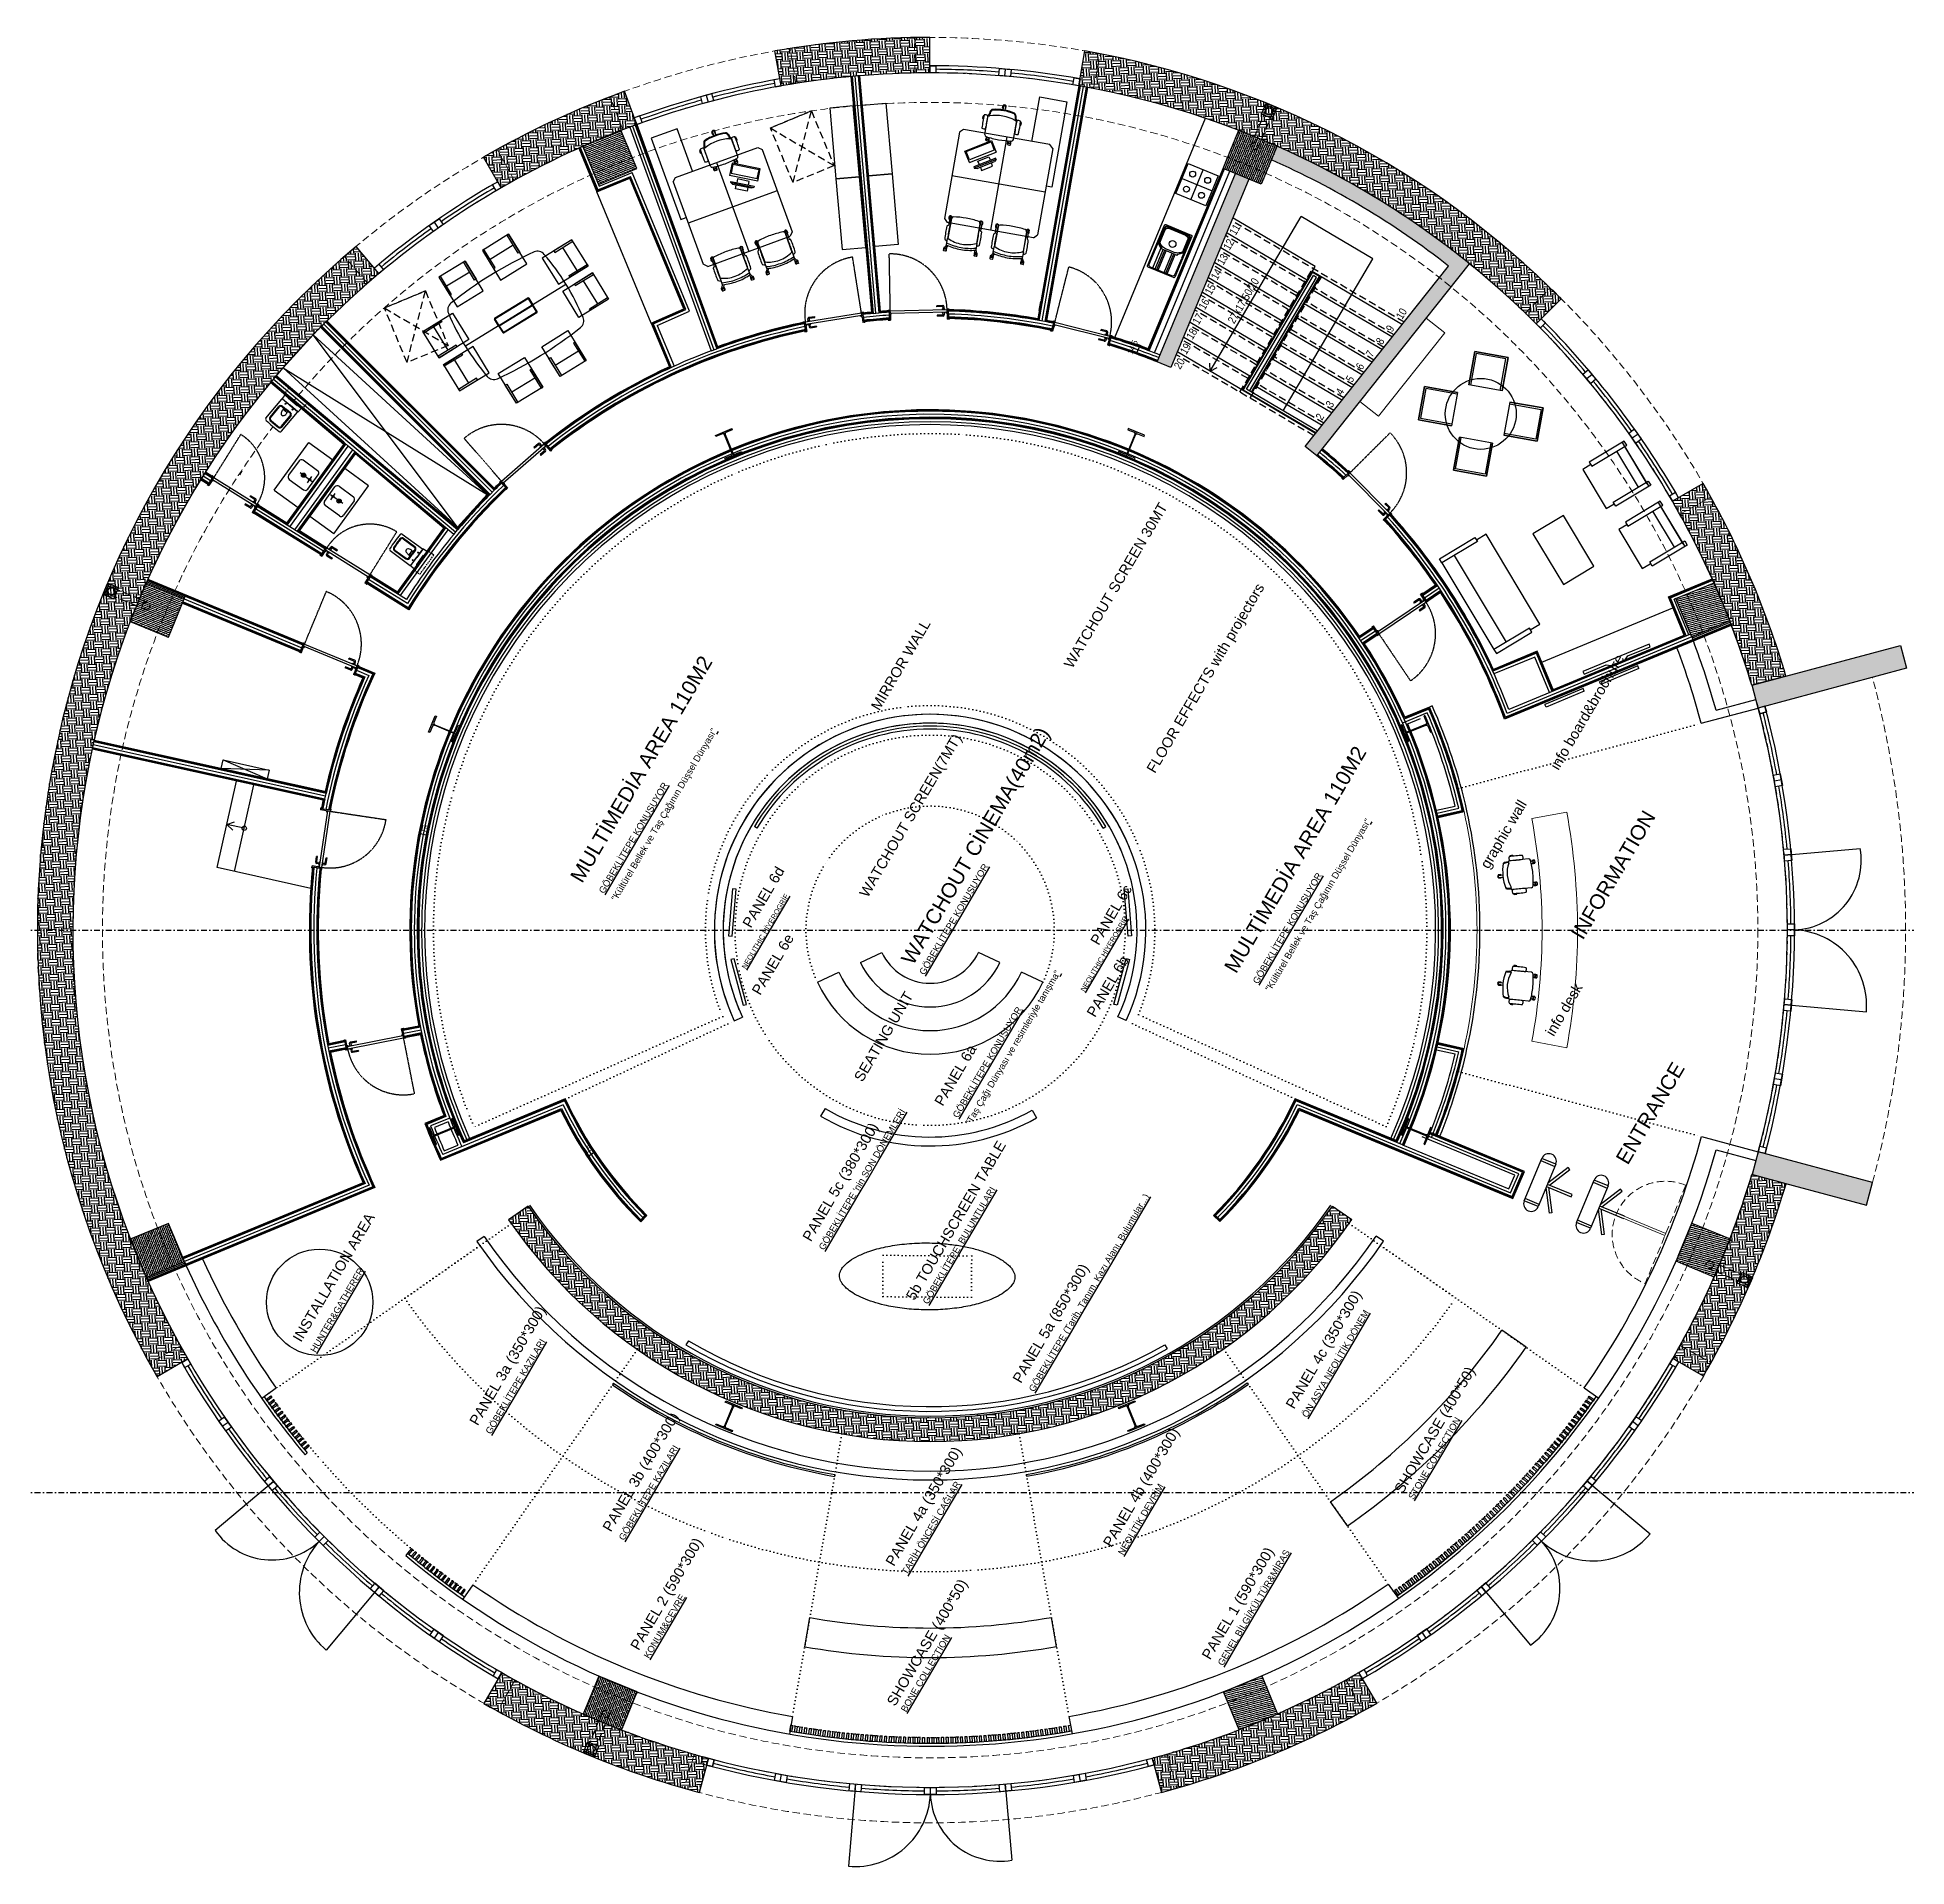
# Model space of a CAD drawing. Header units: millimetres. Extents: x 132785 to 150483, y 90225 to 103753.
# Drawn here: x 143350 to 146512, y 100659 to 103753 of the extents above; entities that cross this region are included whole.
import ezdxf
from ezdxf.enums import TextEntityAlignment as Align

# ---------------------------------------------------------------- set-up
doc = ezdxf.new("R2010")
doc.units = ezdxf.units.MM
for name, pattern in [('061-GZM-AP-100$0$DASHDOT', [1, 0.5, -0.25, 0, -0.25]), ('061-GZM-AP-100$0$DASHDOTX2', [50.8, 25.4, -12.7, 0, -12.7]), ('061-GZM-AP-100$0$HIDDEN', [0.375, 0.25, -0.125]), ('DASHDOT', [1, 0.5, -0.25, 0, -0.25]), ('DOT', [6.35, 0, -6.35])]:
    doc.linetypes.add(name, pattern=pattern)
for name, color, linetype in [('061-GZM-AP-100$0$A-cam', 20, 'Continuous'), ('061-GZM-AP-100$0$A-cephe', 181, 'Continuous'), ('061-GZM-AP-100$0$A-door-tag', 223, 'Continuous'), ('061-GZM-AP-100$0$A-earthwall', 4, 'Continuous'), ('061-GZM-AP-100$0$A-HATCH', 8, 'Continuous'), ('061-GZM-AP-100$0$A-kapi', 2, 'Continuous'), ('061-GZM-AP-100$0$A-mutfak', 252, 'Continuous'), ('061-GZM-AP-100$0$A-tasiyici', 5, 'Continuous'), ('061-GZM-AP-100$0$A-wc', 11, 'Continuous')]:
    doc.layers.add(name, color=color, linetype=linetype)
doc.layers.add('061-GZM-AP-100$0$A-kiris', color=252, linetype='Continuous', lineweight=0)
doc.styles.add('061-GZM-AP-100$0$ARIEL50SD', font='ARIALN.TTF', dxfattribs={"height": 9})
doc.styles.add('061-GZM-AP-100$0$romans', font='romans.shx')
doc.styles.add('061-GZM-AP-100$0$text-50', font='ARIALN.TTF', dxfattribs={"height": 10})
doc.styles.get("Standard").update_dxf_attribs({"font": 'arial.ttf'})
pattern_1 = [(14.5153397, (166041.6173, -42033.8274), (-1.5915589, 6.14731163), []), (14.5153397, (166045.487, -42036.105), (-1.5915589, 6.14731163), [7.9375, -1.5875, 0, -1.5875])]

msp = doc.modelspace()

# ---------------------------------------------------------------- texts
at = {"color": 253, "style": '061-GZM-AP-100$0$ARIEL50SD'}
for s, p in [('11', (145377.077, 103416.88)), ('13', (145356.223, 103366.494)), ('12', (145366.65, 103391.687)), ('14', (145345.796, 103341.302)), ('15', (145335.368, 103316.109)), ('27x17.50/20', (145374.39, 103267.067)), ('16', (145324.941, 103290.916)), ('10', (145658.834, 103274.64)), ('18', (145304.087, 103240.531)), ('17', (145314.514, 103265.724)), ('9', (145641.866, 103253.297)), ('19', (145293.659, 103215.338)), ('8', (145624.899, 103231.955)), ('20', (145283.232, 103190.146)), ('6', (145590.964, 103189.27)), ('7', (145607.932, 103210.612)), ('5', (145573.997, 103167.927)), ('3', (145540.062, 103125.242)), ('4', (145557.03, 103146.584)), ('2', (145523.095, 103103.899))]:
    msp.add_text(s, height=13.5, rotation=59.665082, dxfattribs=at).set_placement(p)
at = {"color": 253, "char_height": 10, "attachment_point": 5, "style": '061-GZM-AP-100$0$text-50'}
for s, insert, rotation in [('\\A1;14.5', (145202.723, 103228.888), 67.51534), ('\\A1;15', (144004.813, 102415.048), 347.51534), ('\\A1;15', (144280.954, 101871.992), 34.484318)]:
    msp.add_mtext(s, dxfattribs=dict(at, insert=insert, rotation=rotation))
at = {"color": 253, "attachment_point": 1, "rotation": 59.51534}
for s, width, insert, char_height in [('WATCHOUT SCREEN 30MT', 670.8921, (145085.545, 102692.824), 17.5), ('FLOOR EFFECTS with projectors', 670.8921, (145225.297, 102515.599), 17.5), ('MIRROR WALL', 670.8921, (144759.122, 102621.512), 17.5), ('MULTİMEDİA AREA 110M2', 509.70191, (144250.125, 102333.339), 25), ('WATCHOUT SCREEN(7MT)', 670.8921, (144739.437, 102305.274), 17.5), ('WATCHOUT CİNEMA(40m2) ', 509.70191, (144809.798, 102194.437), 25), ('MULTİMEDİA AREA 110M2', 509.70191, (145356.261, 102180.499), 25), ('INFORMATION', 259.10859, (145942.805, 102237.204), 25), ('PANEL 6d', 509.70191, (144541.851, 102253.904), 17.5), ('PANEL 6c ', 509.70191, (145130.282, 102224.59), 17.5), ('PANEL 6e', 509.70191, (144557.606, 102140.169), 17.5), ('PANEL 6b ', 509.70191, (145124.083, 102102.764), 17.5), ('PANEL 6a ', 509.70191, (144866.468, 101952.547), 17.5), ('ENTRANCE', 259.10859, (146018.658, 101856.805), 25), ('PANEL 5c (380*300)', 670.8921, (144643.345, 101723.459), 17.5), ('5b TOUCHSCREEN TABLE', 670.8921, (144818.437, 101623.896), 17.5), ('INSTALLATION AREA', 670.8921, (143781.228, 101553.259), 17.5), ('PANEL 5a (850*300)', 670.8921, (144998.756, 101483.78), 17.5), ('PANEL 4c (350*300)', 670.8921, (145460.69, 101440.162), 17.5), ('PANEL 3a (350*300)', 670.8921, (144079.913, 101412.205), 17.5), ('SHOWCASE (400*50)', 670.8921, (145644.274, 101296.858), 17.5), ('PANEL 3b (400*300)', 670.8921, (144305.157, 101232.409), 17.5), ('PANEL 4b (400*300)', 670.8921, (145151.677, 101206.291), 17.5), ('PANEL 4a (350*300)', 670.8921, (144783.771, 101174.29), 17.5), ('PANEL 2 (590*300)', 670.8921, (144352.245, 101031.981), 17.5), ('PANEL 1 (590*300)', 670.8921, (145318.655, 101016.132), 17.5), ('SHOWCASE (400*50)', 670.8921, (144785.931, 100937.576), 17.5)]:
    msp.add_mtext_dynamic_manual_height_columns(s, width=width, gutter_width=12.5, heights=[0], dxfattribs=dict(at, insert=insert, char_height=char_height))
at = {"color": 7, "attachment_point": 1, "rotation": 59.51534}
for s, width, insert, char_height in [('info board&brochure', 259.10859, (145907.825, 102520.822), 17.5), ('"Kültürel Bellek ve Taş Çağının Düşsel Dünyası{\\L"}', 670.8921, (144320.285, 102296.574), 11.2), ('{\\LGÖBEKLİTEPE KONUŞUYOR}', 670.8921, (144299.017, 102309.094), 11.2), ('"Kültürel Bellek ve Taş Çağının Düşsel Dünyası{\\L"}', 670.8921, (145426.421, 102143.735), 11.2), ('{\\LGÖBEKLİTEPE KONUŞUYOR}', 670.8921, (144840.926, 102171.456), 11.2), ('{\\LGÖBEKLİTEPE KONUŞUYOR}', 670.8921, (145405.154, 102156.254), 11.2), ('"Taş Çağı Dünyası ve resimleriyle tanışma{\\L"}', 670.8921, (144918.863, 101917.047), 11.2), ('SEATING UNIT', 670.8921, (144730.544, 101993.352), 17.5), ('{\\LGÖBEKLİTEPE KONUŞUYOR}', 670.8921, (144897.596, 101929.566), 11.2), ("{\\LGÖBEKLİTEPE 'nin SON DÖNEMLERİ}", 670.8921, (144670.964, 101706.055), 11.2), ('{\\LGÖBEKLİTEPE  BULUNTULARI}', 670.8921, (144846.796, 101614.54), 11.2), ('{\\LGÖBEKLİTEPE (Tarih, Tanım, Kazı Alanı, Buluntular...)}', 670.8921, (145026.374, 101466.375), 11.2), ('{\\LHUNTER&GATHERER}', 670.8921, (143811.173, 101532.781), 11.2), ('{\\LÖN ASYA NEOLİTİK DÖNEM}', 670.8921, (145488.308, 101422.757), 11.2), ('{\\LGÖBEKLİTEPE KAZILARI}', 670.8921, (144107.531, 101394.801), 11.2), ('{\\LSTONE COLLECTION}', 670.8921, (145668.221, 101283.992), 11.2), ('{\\LGÖBEKLİTEPE KAZILARI}', 670.8921, (144332.775, 101215.004), 11.2), ('{\\LTARİH ÖNCESİ ÇAĞLAR}', 670.8921, (144811.389, 101156.885), 11.2), ('{\\LNEOLİTİK DEVRİM}', 670.8921, (145177.096, 101190.181), 11.2), ('{\\LGENEL BİLGİ/KÜLTÜR&MİRAS}', 670.8921, (145345.88, 101003.089), 11.2), ('{\\LKONUM&ÇEVRE}', 670.8921, (144375.153, 101015.344), 11.2), ('{\\LBONE COLLECTION}', 670.8921, (144809.878, 100924.709), 11.2)]:
    msp.add_mtext_dynamic_manual_height_columns(s, width=width, gutter_width=12.5, heights=[0], dxfattribs=dict(at, insert=insert, char_height=char_height))
at = {"attachment_point": 1, "rotation": 59.51534}
for s, width, insert, char_height in [('graphic wall', 259.10859, (145789.745, 102353.854), 17.5), ('{\\LNEOLITHIC HİYEROGRİF }', 509.70191, (144540.982, 102180.585), 8.75), ('{\\LNEOLITHIC HİYEROGRİF }', 509.70191, (145114.048, 102142.011), 8.75), ('info desk', 259.10859, (145899.849, 102070.606), 17.5)]:
    msp.add_mtext_dynamic_manual_height_columns(s, width=width, gutter_width=12.5, heights=[0], dxfattribs=dict(at, insert=insert, char_height=char_height))
at = {"layer": '061-GZM-AP-100$0$A-door-tag', "color": 253, "style": '061-GZM-AP-100$0$romans'}
msp.add_text('-', height=10, rotation=58.01535, dxfattribs=at).set_placement((143694.207, 103016.61), align=Align.MIDDLE_CENTER)

# ---------------------------------------------------------------- blocks, each defined once
blk = doc.blocks.new('061-GZM-AP-100$0$a')
at = {"layer": '061-GZM-AP-100$0$A-cephe'}
blk.add_line((0, 18), (0, 30), dxfattribs=at)
blk.add_lwpolyline([(-10, 30), (-10, 18), (10, 18), (10, 30)], close=True, dxfattribs=at)
blk = doc.blocks.new('061-GZM-AP-100$0$20-40-2')
at = {"color": 20, "ltscale": 2}
for points in [[(0, 0), (40, 0), (40, 40), (0, 40)], [(2, 2), (38, 2), (38, 38), (2, 38)]]:
    blk.add_lwpolyline(points, close=True, dxfattribs=at)
blk = doc.blocks.new('*U3')
at = {"color": 20, "ltscale": 0.2}
blk.add_lwpolyline([(-6, 25), (-4, 25), (-3, 23, -0.414221), (-3, 22), (-4, 22, 0.414228), (-4, 22), (-3, 21, 0.767327), (-2, 21), (-2, 25), (2, 25), (2, 25), (2, 25), (6, 25), (6, 21, 0.76731), (7, 21), (8, 22, 0.414194), (8, 22), (7, 22, -0.414213), (7, 23), (8, 25), (14, 25), (14, 15), (14, 15), (14, 15), (14, 2), (34, 2), (34, 4), (16, 4), (16, 25), (22, 25), (22, 27), (-6, 27)], format="xyb", close=True, dxfattribs=at)
at = {"color": 20}
blk.add_lwpolyline([(10, 20), (10, 0), (176, 0), (176, 20), (174, 20), (174, 2), (12, 2), (12, 20), (10, 20)], dxfattribs=at)
blk.add_lwpolyline([(12, 4), (14, 4), (14, 18), (12, 18)], close=True, dxfattribs=at)

# ---------------------------------------------------------------- hatches: boundary and pattern name
at = {"layer": '061-GZM-AP-100$0$A-HATCH'}
h = msp.add_hatch(dxfattribs=at)
h.set_pattern_fill('ANSI35', color=253, angle=-67.484703, style=0)
h.set_pattern_definition([(337.515, (144305.024, 103582.1927), (2.42847, 5.8673), []), (337.515, (144306.743, 103578.045), (2.42847, 5.8673), [7.9375, -1.5875, 0, -1.5875])])
h.paths.add_polyline_path([(144337.356, 103595.595), (144272.692, 103568.79), (144299.497, 103504.126), (144364.161, 103530.931)])
h = msp.add_hatch(dxfattribs=at)
h.set_pattern_fill('ANSI35', color=253, angle=22.51534, style=0)
h.set_pattern_definition([(67.51534, (144860.2734, 102242.716), (-5.867285, 2.42847), []), (67.51534, (144864.421, 102244.4354), (-5.867285, 2.42847), [7.9375, -1.5875, 0, -1.5875])])
h.paths.add_polyline_path([(145447.145, 103569.105), (145420.375, 103504.426), (145355.696, 103531.196), (145382.466, 103595.875)])
h = msp.add_hatch(dxfattribs=at)
h.set_pattern_fill('ANSI35', color=253, angle=22.51534, style=0)
h.set_pattern_definition([(67.51534, (144860.2734, 102242.716), (-5.867285, 2.428469), []), (67.51534, (144864.421, 102244.4354), (-5.867285, 2.428469), [7.9375, -1.5875, 0, -1.5875])])
h.paths.add_polyline_path([(146250.624, 101829.164), (146443.823, 101777.451), (146454.165, 101816.091), (146260.966, 101867.803)])
h.paths.add_polyline_path([(146250.402, 102657.013), (146501.525, 102724.373), (146511.888, 102685.739), (146260.765, 102618.379)])
h.paths.add_polyline_path([(145399.585, 103513.031), (145376.485, 103522.592), (145244.517, 103203.749), (145267.616, 103194.188)])
edge = h.paths.add_edge_path()
edge.add_line((145446.984, 103568.714), (145437.42, 103545.608))
edge.add_arc((144860.273, 102242.716), 1425, 412.017941, 426.107935, ccw=False)
edge.add_line((145737.239, 103365.906), (145494.528, 103060.608))
edge.add_line((145494.528, 103060.608), (145514.097, 103045.05))
edge.add_line((145514.097, 103045.05), (145772.367, 103369.918))
edge.add_arc((144860.273, 102242.716), 1450, 411.021405, 426.132205)
h = msp.add_hatch(dxfattribs=at)
h.set_pattern_fill('ANSI35', color=253, angle=-22.484703, style=0)
h.set_pattern_definition([(22.515, (143520.4996, 102797.248), (-2.4316, 5.866), []), (22.515, (143524.6484, 102795.531), (-2.4316, 5.866), [7.9375, -1.5875, 0, -1.5875])])
h.paths.add_polyline_path([(143533.885, 102829.588), (143507.114, 102764.909), (143571.793, 102738.138), (143598.564, 102802.817)])
h = msp.add_hatch(dxfattribs=at)
h.set_pattern_fill('ANSI35', color=253, angle=-30.48466, style=0)
h.set_pattern_definition(pattern_1)
h.paths.add_polyline_path([(146186.348, 102830.298), (146213.153, 102765.633), (146148.488, 102738.828), (146121.683, 102803.493)])
h = msp.add_hatch(dxfattribs=at)
h.set_pattern_fill('ANSI35', color=253, angle=22.515297, style=0)
h.set_pattern_definition([(67.515, (143520.797, 101687.4663), (-5.8673, 2.42847), []), (67.515, (143524.9446, 101689.186), (-5.8673, 2.42847), [7.9375, -1.5875, 0, -1.5875])])
h.paths.add_polyline_path([(143507.394, 101719.799), (143534.199, 101655.134), (143598.864, 101681.939), (143572.059, 101746.604)])
h = msp.add_hatch(dxfattribs=at)
h.set_pattern_fill('ANSI35', color=253, angle=-30.48466, style=0)
h.set_pattern_definition(pattern_1)
h.paths.add_polyline_path([(146213.433, 101720.523), (146186.662, 101655.844), (146121.983, 101682.615), (146148.754, 101747.294)])
h = msp.add_hatch(dxfattribs=at)
h.set_pattern_fill('ANSI35', color=253, angle=67.515297, style=0)
h.set_pattern_definition([(112.515, (144305.741, 100902.942), (-5.866, -2.4316), []), (112.515, (144307.4583, 100907.091), (-5.866, -2.4316), [7.9375, -1.5875, 0, -1.5875])])
h.paths.add_polyline_path([(144273.402, 100916.327), (144338.08, 100889.557), (144364.851, 100954.236), (144300.172, 100981.006)])
h = msp.add_hatch(dxfattribs=at)
h.set_pattern_fill('ANSI35', color=253, angle=-30.48466, style=0)
h.set_pattern_definition(pattern_1)
h.paths.add_polyline_path([(145447.855, 100916.642), (145383.191, 100889.837), (145356.386, 100954.501), (145421.05, 100981.306)])

# ---------------------------------------------------------------- linework, layer by layer
at = {"color": 253}
for p, q in [((144620.891, 103733.289), (144618.013, 103733.156)), ((144622.772, 103727.02), (144622.453, 103733.87)), ((144627.529, 103727.242), (144627.186, 103734.617)), ((144632.287, 103727.463), (144631.919, 103735.349)), ((144646.263, 103734.47), (144633.577, 103733.88)), ((144648.144, 103728.201), (144647.703, 103737.679)), ((144652.902, 103728.423), (144652.44, 103738.345)), ((144657.659, 103728.644), (144657.177, 103738.995)), ((144671.636, 103735.652), (144658.95, 103735.061)), ((144671.414, 103740.409), (144665.885, 103740.152)), ((144673.517, 103729.382), (144672.974, 103741.055)), ((144678.274, 103729.604), (144677.714, 103741.64)), ((144683.032, 103729.825), (144682.455, 103742.209)), ((144696.787, 103741.59), (144684.101, 103740.999)), ((144697.008, 103736.833), (144684.322, 103736.242)), ((144690.37, 103742.88), (144690.359, 103743.126)), ((144695.127, 103743.102), (144695.102, 103743.655)), ((144698.889, 103730.563), (144698.299, 103743.25)), ((144703.647, 103730.785), (144703.056, 103743.471)), ((144708.404, 103731.006), (144707.814, 103743.692)), ((144722.159, 103742.771), (144709.473, 103742.18)), ((144722.381, 103738.014), (144709.695, 103737.423)), ((144722.602, 103733.256), (144709.916, 103732.666)), ((144710.985, 103743.84), (144710.917, 103745.311)), ((144715.742, 103744.061), (144715.663, 103745.775)), ((144720.5, 103744.283), (144720.409, 103746.225)), ((144734.698, 103746.533), (144722.012, 103745.943)), ((144724.262, 103731.744), (144723.671, 103744.431)), ((144729.019, 103731.966), (144728.429, 103744.652)), ((144733.777, 103732.187), (144733.186, 103744.873)), ((144747.532, 103743.952), (144734.846, 103743.361)), ((144747.753, 103739.195), (144735.067, 103738.604)), ((144747.975, 103734.437), (144735.289, 103733.847)), ((144736.358, 103745.021), (144736.237, 103747.613)), ((144741.115, 103745.243), (144740.987, 103747.997)), ((144745.872, 103745.464), (144745.737, 103748.366)), ((144747.053, 103720.091), (144746.463, 103732.778)), ((144760.071, 103747.714), (144747.384, 103747.124)), ((144749.634, 103732.925), (144749.044, 103745.612)), ((144754.392, 103733.147), (144753.801, 103745.833)), ((144759.149, 103733.368), (144758.559, 103746.054)), ((144772.904, 103745.133), (144760.218, 103744.543)), ((144773.126, 103740.376), (144760.44, 103739.785)), ((144773.347, 103735.618), (144760.661, 103735.028)), ((144761.73, 103746.202), (144761.577, 103749.487)), ((144762.911, 103720.83), (144762.321, 103733.516)), ((144766.488, 103746.424), (144766.331, 103749.791)), ((144767.669, 103721.051), (144767.078, 103733.737)), ((144771.245, 103746.645), (144771.085, 103750.08)), ((144772.426, 103721.272), (144771.835, 103733.959)), ((144785.443, 103748.895), (144772.757, 103748.305)), ((144786.181, 103733.037), (144773.495, 103732.447)), ((144775.007, 103734.106), (144774.416, 103746.793)), ((144779.764, 103734.328), (144779.174, 103747.014)), ((144784.522, 103734.549), (144783.931, 103747.236)), ((144798.277, 103746.314), (144785.591, 103745.724)), ((144798.498, 103741.557), (144785.812, 103740.966)), ((144798.72, 103736.799), (144786.034, 103736.209)), ((144787.103, 103747.383), (144786.937, 103750.934)), ((144788.284, 103722.011), (144787.693, 103734.697)), ((144791.86, 103747.605), (144791.695, 103751.158)), ((144793.041, 103722.232), (144792.451, 103734.918)), ((144796.617, 103747.826), (144796.453, 103751.367)), ((144797.798, 103722.454), (144797.208, 103735.14)), ((144810.816, 103750.076), (144798.129, 103749.486)), ((144811.554, 103734.218), (144798.868, 103733.628)), ((144800.38, 103735.287), (144799.789, 103747.974)), ((144805.137, 103735.509), (144804.546, 103748.195)), ((144809.894, 103735.73), (144809.304, 103748.417)), ((144823.65, 103747.495), (144810.963, 103746.905)), ((144823.871, 103742.738), (144811.185, 103742.147)), ((144824.092, 103737.98), (144811.406, 103737.39)), ((144812.475, 103748.564), (144812.317, 103751.954)), ((144813.656, 103723.192), (144813.066, 103735.878)), ((144817.233, 103748.786), (144817.078, 103752.098)), ((144818.414, 103723.413), (144817.823, 103736.099)), ((144821.99, 103749.007), (144821.84, 103752.227)), ((144823.171, 103723.635), (144822.58, 103736.321)), ((144836.188, 103751.257), (144823.502, 103750.667)), ((144836.926, 103735.399), (144824.24, 103734.809)), ((144825.752, 103736.468), (144825.162, 103749.155)), ((144830.509, 103736.69), (144829.919, 103749.376)), ((144835.267, 103736.911), (144834.676, 103749.598)), ((144849.022, 103748.676), (144836.336, 103748.086)), ((144849.244, 103743.919), (144836.557, 103743.328)), ((144849.465, 103739.161), (144836.779, 103738.571)), ((144837.848, 103749.745), (144837.717, 103752.547)), ((144839.029, 103724.373), (144838.438, 103737.059)), ((144842.605, 103749.967), (144842.482, 103752.611)), ((144843.786, 103724.594), (144843.196, 103737.28)), ((144847.362, 103750.188), (144847.247, 103752.66)), ((144848.544, 103724.816), (144847.953, 103737.502)), ((144859.869, 103752.36), (144848.874, 103751.848)), ((144859.874, 103736.468), (144849.613, 103735.99)), ((144851.125, 103737.65), (144850.534, 103750.336)), ((144855.882, 103737.871), (144855.291, 103750.557)), ((144859.885, 103692.716), (144859.869, 103752.716)), ((144608.101, 103670.62), (144597.667, 103729.705)), ((144608.574, 103724.77), (144598.62, 103724.307)), ((144608.795, 103720.013), (144599.455, 103719.578)), ((144609.016, 103715.255), (144600.29, 103714.849)), ((144602.157, 103726.061), (144601.952, 103730.456)), ((144603.338, 103700.688), (144602.747, 103713.374)), ((144606.914, 103726.282), (144606.682, 103731.269)), ((144608.095, 103700.909), (144607.505, 103713.596)), ((144621.112, 103728.532), (144608.426, 103727.942)), ((144621.85, 103712.674), (144609.164, 103712.084)), ((144622.072, 103707.917), (144609.386, 103707.326)), ((144622.293, 103703.16), (144609.607, 103702.569)), ((144610.676, 103713.743), (144610.086, 103726.43)), ((144611.857, 103688.371), (144611.267, 103701.057)), ((144615.433, 103713.965), (144614.843, 103726.651)), ((144616.614, 103688.592), (144616.024, 103701.279)), ((144620.191, 103714.186), (144619.6, 103726.873)), ((144621.372, 103688.814), (144620.781, 103701.5)), ((144633.946, 103725.951), (144621.26, 103725.361)), ((144634.168, 103721.194), (144621.481, 103720.603)), ((144634.389, 103716.436), (144621.703, 103715.846)), ((144623.953, 103701.648), (144623.362, 103714.334)), ((144628.71, 103701.869), (144628.12, 103714.555)), ((144633.468, 103702.091), (144632.877, 103714.777)), ((144646.485, 103729.713), (144633.798, 103729.123)), ((144647.223, 103713.855), (144634.537, 103713.265)), ((144647.444, 103709.098), (144634.758, 103708.507)), ((144647.666, 103704.341), (144634.98, 103703.75)), ((144636.049, 103714.924), (144635.458, 103727.611)), ((144637.23, 103689.552), (144636.639, 103702.238)), ((144640.806, 103715.146), (144640.215, 103727.832)), ((144641.987, 103689.773), (144641.396, 103702.46)), ((144645.563, 103715.367), (144644.973, 103728.054)), ((144646.744, 103689.995), (144646.154, 103702.681)), ((144659.319, 103727.132), (144646.632, 103726.542)), ((144659.54, 103722.375), (144646.854, 103721.784)), ((144659.762, 103717.617), (144647.075, 103717.027)), ((144660.5, 103701.76), (144647.813, 103701.169)), ((144649.325, 103702.829), (144648.735, 103715.515)), ((144654.083, 103703.05), (144653.492, 103715.736)), ((144658.84, 103703.272), (144658.25, 103715.958)), ((144671.857, 103730.894), (144659.171, 103730.304)), ((144672.595, 103715.036), (144659.909, 103714.446)), ((144672.817, 103710.279), (144660.131, 103709.688)), ((144673.038, 103705.522), (144660.352, 103704.931)), ((144661.421, 103716.105), (144660.831, 103728.792)), ((144662.602, 103690.733), (144662.012, 103703.419)), ((144666.178, 103716.327), (144665.588, 103729.013)), ((144667.36, 103690.954), (144666.769, 103703.641)), ((144670.936, 103716.548), (144670.345, 103729.235)), ((144672.117, 103691.176), (144671.526, 103703.862)), ((144684.691, 103728.313), (144672.005, 103727.723)), ((144684.913, 103723.556), (144672.226, 103722.965)), ((144685.134, 103718.798), (144672.448, 103718.208)), ((144685.872, 103702.941), (144673.186, 103702.35)), ((144674.698, 103704.01), (144674.107, 103716.696)), ((144679.455, 103704.231), (144678.865, 103716.917)), ((144684.213, 103704.453), (144683.622, 103717.139)), ((144697.23, 103732.075), (144684.544, 103731.485)), ((144697.968, 103716.217), (144685.282, 103715.627)), ((144698.189, 103711.46), (144685.503, 103710.87)), ((144698.411, 103706.703), (144685.725, 103706.112)), ((144686.794, 103717.286), (144686.203, 103729.973)), ((144687.975, 103691.914), (144687.384, 103704.6)), ((144691.551, 103717.508), (144690.96, 103730.194)), ((144692.732, 103692.135), (144692.142, 103704.822)), ((144696.308, 103717.729), (144695.718, 103730.416)), ((144697.489, 103692.357), (144696.899, 103705.043)), ((144710.064, 103729.494), (144697.377, 103728.904)), ((144710.285, 103724.737), (144697.599, 103724.146)), ((144710.507, 103719.979), (144697.82, 103719.389)), ((144711.245, 103704.122), (144698.558, 103703.531)), ((144700.07, 103705.191), (144699.48, 103717.877)), ((144704.828, 103705.412), (144704.237, 103718.098)), ((144709.585, 103705.634), (144708.995, 103718.32)), ((144723.34, 103717.398), (144710.654, 103716.808)), ((144723.562, 103712.641), (144710.876, 103712.051)), ((144723.783, 103707.884), (144711.097, 103707.293)), ((144712.166, 103718.468), (144711.576, 103731.154)), ((144713.347, 103693.095), (144712.757, 103705.781)), ((144716.924, 103718.689), (144716.333, 103731.375)), ((144718.105, 103693.316), (144717.514, 103706.003)), ((144721.681, 103718.91), (144721.09, 103731.597)), ((144722.862, 103693.538), (144722.271, 103706.224)), ((144735.436, 103730.675), (144722.75, 103730.085)), ((144735.658, 103725.918), (144722.971, 103725.327)), ((144735.879, 103721.161), (144723.193, 103720.57)), ((144736.617, 103705.303), (144723.931, 103704.712)), ((144725.443, 103706.372), (144724.852, 103719.058)), ((144730.2, 103706.593), (144729.61, 103719.279)), ((144734.958, 103706.815), (144734.367, 103719.501)), ((144748.713, 103718.579), (144736.027, 103717.989)), ((144748.934, 103713.822), (144736.248, 103713.232)), ((144749.156, 103709.065), (144736.47, 103708.474)), ((144737.539, 103719.649), (144736.948, 103732.335)), ((144738.72, 103694.276), (144738.129, 103706.962)), ((144742.296, 103719.87), (144741.706, 103732.556)), ((144743.477, 103694.497), (144742.887, 103707.184)), ((144748.234, 103694.719), (144747.644, 103707.405)), ((144760.809, 103731.856), (144748.122, 103731.266)), ((144761.03, 103727.099), (144748.344, 103726.508)), ((144761.252, 103722.342), (144748.565, 103721.751)), ((144761.99, 103706.484), (144749.304, 103705.893)), ((144762.211, 103701.726), (144749.525, 103701.136)), ((144750.815, 103707.553), (144750.225, 103720.239)), ((144755.573, 103707.774), (144754.982, 103720.461)), ((144760.33, 103707.996), (144759.74, 103720.682)), ((144774.086, 103719.761), (144761.399, 103719.17)), ((144774.307, 103715.003), (144761.621, 103714.413)), ((144774.528, 103710.246), (144761.842, 103709.655)), ((144764.092, 103695.457), (144763.502, 103708.143)), ((144768.85, 103695.679), (144768.259, 103708.365)), ((144773.607, 103695.9), (144773.016, 103708.586)), ((144786.403, 103728.28), (144773.716, 103727.689)), ((144786.624, 103723.523), (144773.938, 103722.932)), ((144787.362, 103707.665), (144774.676, 103707.074)), ((144787.584, 103702.907), (144774.898, 103702.317)), ((144776.188, 103708.734), (144775.598, 103721.42)), ((144780.945, 103708.955), (144780.355, 103721.642)), ((144785.703, 103709.177), (144785.112, 103721.863)), ((144799.458, 103720.942), (144786.772, 103720.351)), ((144799.68, 103716.184), (144786.993, 103715.594)), ((144799.901, 103711.427), (144787.215, 103710.836)), ((144789.465, 103696.638), (144788.874, 103709.324)), ((144794.222, 103696.86), (144793.632, 103709.546)), ((144798.98, 103697.081), (144798.389, 103709.767)), ((144811.775, 103729.461), (144799.089, 103728.87)), ((144811.997, 103724.704), (144799.31, 103724.113)), ((144812.735, 103708.846), (144800.049, 103708.255)), ((144812.956, 103704.088), (144800.27, 103703.498)), ((144801.561, 103709.915), (144800.97, 103722.601)), ((144806.318, 103710.136), (144805.727, 103722.823)), ((144811.075, 103710.358), (144810.485, 103723.044)), ((144824.831, 103722.123), (144812.144, 103721.532)), ((144825.052, 103717.365), (144812.366, 103716.775)), ((144825.273, 103712.608), (144812.587, 103712.017)), ((144814.837, 103697.819), (144814.247, 103710.505)), ((144819.595, 103698.041), (144819.004, 103710.727)), ((144824.352, 103698.262), (144823.762, 103710.948)), ((144837.148, 103730.642), (144824.462, 103730.052)), ((144837.369, 103725.885), (144824.683, 103725.294)), ((144838.107, 103710.027), (144825.421, 103709.436)), ((144838.329, 103705.27), (144825.643, 103704.679)), ((144826.933, 103711.096), (144826.343, 103723.782)), ((144831.69, 103711.317), (144831.1, 103724.004)), ((144836.448, 103711.539), (144835.857, 103724.225)), ((144850.203, 103723.304), (144837.517, 103722.713)), ((144850.425, 103718.546), (144837.738, 103717.956)), ((144850.646, 103713.789), (144837.96, 103713.198)), ((144840.21, 103699), (144839.619, 103711.686)), ((144844.967, 103699.222), (144844.377, 103711.908)), ((144849.725, 103699.443), (144849.134, 103712.129)), ((144859.875, 103731.7), (144849.834, 103731.233)), ((144859.876, 103726.932), (144850.055, 103726.475)), ((144859.88, 103711.04), (144850.794, 103710.617)), ((144859.882, 103706.273), (144851.015, 103705.86)), ((144859.883, 103701.505), (144851.237, 103701.103)), ((144852.306, 103712.277), (144851.715, 103724.963)), ((144857.063, 103712.498), (144856.472, 103725.185)), ((144859.882, 103704.716), (144869.882, 103704.719)), ((144859.882, 103704.716), (144859.884, 103692.716)), ((144869.882, 103704.719), (144869.885, 103692.719)), ((145111.681, 103670.755), (145122.084, 103729.846)), ((145130.703, 103706.165), (145118.017, 103705.575)), ((145130.925, 103701.408), (145118.239, 103700.817)), ((145130.482, 103710.923), (145118.656, 103710.372)), ((145119.308, 103711.992), (145119.231, 103713.64)), ((145129.744, 103726.78), (145121.477, 103726.396)), ((145124.065, 103712.213), (145123.474, 103724.899)), ((145128.822, 103712.435), (145128.232, 103725.121)), ((145142.578, 103724.199), (145129.891, 103723.609)), ((145142.799, 103719.442), (145130.113, 103718.851)), ((145143.021, 103714.685), (145130.334, 103714.094)), ((145131.403, 103725.268), (145131.267, 103728.2)), ((145132.584, 103699.896), (145131.994, 103712.582)), ((145136.161, 103725.49), (145136.076, 103727.315)), ((145137.342, 103700.117), (145136.751, 103712.804)), ((145140.918, 103725.711), (145140.885, 103726.413)), ((145142.099, 103700.339), (145141.509, 103713.025)), ((145155.854, 103712.104), (145143.168, 103711.513)), ((145156.076, 103707.346), (145143.39, 103706.756)), ((145156.297, 103702.589), (145143.611, 103701.998)), ((145144.68, 103713.173), (145144.092, 103725.803)), ((145149.438, 103713.394), (145148.903, 103724.874)), ((145154.195, 103713.616), (145153.715, 103723.929)), ((145168.172, 103720.623), (145155.485, 103720.033)), ((145168.393, 103715.866), (145155.707, 103715.275)), ((145157.957, 103701.077), (145157.366, 103713.763)), ((145162.714, 103701.298), (145162.124, 103713.985)), ((145167.472, 103701.52), (145166.881, 103714.206)), ((145181.227, 103713.285), (145168.541, 103712.694)), ((145181.448, 103708.527), (145168.762, 103707.937)), ((145181.67, 103703.77), (145168.984, 103703.179)), ((145170.053, 103714.354), (145169.759, 103720.66)), ((145171.234, 103688.981), (145170.643, 103701.667)), ((145174.81, 103714.575), (145174.574, 103719.644)), ((145175.991, 103689.203), (145175.401, 103701.889)), ((145179.567, 103714.797), (145179.39, 103718.61)), ((145180.748, 103689.424), (145180.158, 103702.11)), ((145187.792, 103716.769), (145181.079, 103716.456)), ((145194.504, 103701.189), (145181.818, 103700.598)), ((145183.33, 103702.258), (145182.739, 103714.944)), ((145188.087, 103702.479), (145187.496, 103715.166)), ((145192.844, 103702.701), (145192.254, 103715.387)), ((145199.439, 103714.132), (145193.913, 103713.875)), ((145206.821, 103709.708), (145194.135, 103709.118)), ((145207.042, 103704.951), (145194.356, 103704.36)), ((145196.606, 103690.162), (145196.016, 103702.849)), ((145201.364, 103690.384), (145200.773, 103703.07)), ((145206.121, 103690.605), (145205.53, 103703.291)), ((145219.876, 103702.37), (145207.19, 103701.779)), ((145208.702, 103703.439), (145208.301, 103712.062)), ((145213.459, 103703.66), (145213.122, 103710.911)), ((145218.217, 103703.882), (145217.944, 103709.744)), ((145232.415, 103706.132), (145219.729, 103705.542)), ((145221.979, 103691.343), (145221.388, 103704.03)), ((145226.736, 103691.565), (145226.146, 103704.251)), ((145231.494, 103691.786), (145230.903, 103704.472)), ((145242.875, 103703.44), (145232.563, 103702.96)), ((145234.075, 103704.62), (145234.023, 103705.73)), ((145247.351, 103692.524), (145246.892, 103702.382)), ((145252.109, 103692.746), (145251.72, 103701.095)), ((144606.014, 103682.437), (144596.167, 103680.698)), ((144596.167, 103680.698), (144598.254, 103668.881)), ((144598.254, 103668.881), (144608.101, 103670.62)), ((144609.755, 103699.397), (144603.074, 103699.087)), ((144609.976, 103694.64), (144603.909, 103694.358)), ((144610.198, 103689.883), (144604.744, 103689.629)), ((144610.936, 103674.025), (144607.528, 103673.866)), ((144609.276, 103675.537), (144608.686, 103688.223)), ((144623.031, 103687.302), (144610.345, 103686.711)), ((144623.253, 103682.544), (144610.567, 103681.954)), ((144623.474, 103677.787), (144610.788, 103677.197)), ((144612.646, 103671.415), (144612.448, 103675.685)), ((144617.376, 103672.227), (144617.205, 103675.906)), ((144622.107, 103673.022), (144621.962, 103676.127)), ((144635.127, 103700.579), (144622.441, 103699.988)), ((144635.349, 103695.821), (144622.662, 103695.231)), ((144635.57, 103691.064), (144622.884, 103690.473)), ((144635.32, 103675.16), (144623.622, 103674.615)), ((144625.134, 103676.275), (144624.543, 103688.961)), ((144629.891, 103676.497), (144629.301, 103689.183)), ((144634.649, 103676.718), (144634.058, 103689.404)), ((144648.404, 103688.483), (144635.718, 103687.892)), ((144648.625, 103683.725), (144635.939, 103683.135)), ((144648.847, 103678.968), (144636.161, 103678.378)), ((144637.881, 103675.56), (144637.82, 103676.866)), ((144642.615, 103676.287), (144642.578, 103677.087)), ((144647.349, 103676.997), (144647.335, 103677.308)), ((144660.721, 103697.002), (144648.035, 103696.412)), ((144660.943, 103692.245), (144648.256, 103691.654)), ((144650.506, 103677.463), (144649.916, 103690.142)), ((144655.242, 103678.147), (144654.673, 103690.364)), ((144659.978, 103678.816), (144659.431, 103690.585)), ((144673.776, 103689.664), (144661.09, 103689.073)), ((144673.998, 103684.906), (144661.312, 103684.316)), ((144667.407, 103679.832), (144661.533, 103679.559)), ((144686.094, 103698.183), (144673.407, 103697.593)), ((144686.315, 103693.426), (144673.629, 103692.835)), ((144675.772, 103680.93), (144675.288, 103691.323)), ((144680.512, 103681.53), (144680.046, 103691.545)), ((144685.252, 103682.114), (144684.803, 103691.766)), ((144699.149, 103690.845), (144686.463, 103690.254)), ((144699.37, 103686.088), (144686.684, 103685.497)), ((144711.466, 103699.364), (144698.78, 103698.774)), ((144711.688, 103694.607), (144699.001, 103694.016)), ((144701.059, 103683.948), (144700.661, 103692.504)), ((144705.803, 103684.464), (144705.418, 103692.726)), ((144710.547, 103684.965), (144710.176, 103692.947)), ((144724.522, 103692.026), (144711.835, 103691.435)), ((144724.743, 103687.269), (144712.057, 103686.678)), ((144736.839, 103700.545), (144724.152, 103699.955)), ((144737.06, 103695.788), (144724.374, 103695.197)), ((144726.367, 103686.52), (144726.033, 103693.686)), ((144726.041, 103686.489), (144761.011, 103288.013)), ((144727.287, 103686.599), (144762.365, 103286.886)), ((144728.532, 103686.708), (144763.719, 103285.756)), ((144731.115, 103686.952), (144730.791, 103693.907)), ((144735.863, 103687.369), (144735.548, 103694.128)), ((144749.894, 103693.207), (144737.208, 103692.616)), ((144747.628, 103688.334), (144737.429, 103687.859)), ((144738.493, 103687.582), (144773.68, 103286.631)), ((144739.739, 103687.691), (144774.817, 103287.978)), ((144740.984, 103687.801), (144775.953, 103289.325)), ((144740.984, 103687.801), (144775.953, 103289.325)), ((144762.433, 103696.969), (144749.746, 103696.379)), ((144751.696, 103688.645), (144751.406, 103694.867)), ((144756.447, 103688.994), (144756.163, 103695.088)), ((144761.199, 103689.327), (144760.921, 103695.309)), ((144775.267, 103694.388), (144762.58, 103693.797)), ((144787.805, 103698.15), (144775.119, 103697.56)), ((144777.045, 103690.325), (144776.779, 103696.048)), ((144781.8, 103690.591), (144781.536, 103696.269)), ((144786.556, 103690.841), (144786.293, 103696.49)), ((144800.639, 103695.569), (144787.953, 103694.979)), ((144813.178, 103699.331), (144800.491, 103698.741)), ((144802.415, 103691.561), (144802.151, 103697.229)), ((144807.174, 103691.743), (144806.908, 103697.45)), ((144811.934, 103691.91), (144811.666, 103697.672)), ((144826.012, 103696.75), (144813.325, 103696.16)), ((144838.55, 103700.512), (144825.864, 103699.922)), ((144827.806, 103692.352), (144827.524, 103698.41)), ((144832.569, 103692.451), (144832.281, 103698.631)), ((144837.332, 103692.534), (144837.038, 103698.853)), ((144851.384, 103697.931), (144838.698, 103697.341)), ((144851.606, 103693.174), (144838.919, 103692.583)), ((144853.217, 103692.699), (144852.896, 103699.591)), ((144857.984, 103692.714), (144857.653, 103699.812)), ((144869.885, 103692.719), (144859.885, 103692.716)), ((145111.681, 103670.755), (145042.327, 103276.813)), ((145112.912, 103670.538), (145043.341, 103275.364)), ((145114.143, 103670.321), (145044.355, 103273.914)), ((145106.092, 103671.738), (145091.319, 103674.339)), ((145101.832, 103672.488), (145103.913, 103684.307)), ((145111.681, 103670.755), (145101.832, 103672.488)), ((145103.913, 103684.307), (145113.762, 103682.573)), ((145113.762, 103682.573), (145111.68, 103670.755)), ((145119.567, 103672.273), (145111.885, 103671.916)), ((145113.15, 103673.564), (145112.946, 103677.943)), ((145118.829, 103688.131), (145114.706, 103687.939)), ((145118.608, 103692.888), (145115.553, 103692.746)), ((145118.386, 103697.646), (145116.399, 103697.553)), ((145116.727, 103699.158), (145116.717, 103699.361)), ((145117.908, 103673.785), (145117.317, 103686.471)), ((145131.663, 103685.55), (145118.977, 103684.96)), ((145131.884, 103680.793), (145119.198, 103680.202)), ((145132.106, 103676.035), (145119.42, 103675.445)), ((145120.489, 103686.619), (145119.898, 103699.305)), ((145121.308, 103669.026), (145121.079, 103673.933)), ((145125.246, 103686.841), (145124.656, 103699.527)), ((145126.117, 103668.138), (145125.837, 103674.154)), ((145130.003, 103687.062), (145129.413, 103699.748)), ((145130.926, 103667.232), (145130.594, 103674.376)), ((145143.759, 103698.827), (145131.072, 103698.236)), ((145143.98, 103694.069), (145131.294, 103693.479)), ((145144.202, 103689.312), (145131.515, 103688.722)), ((145144.94, 103673.454), (145132.254, 103672.864)), ((145133.765, 103674.523), (145133.175, 103687.21)), ((145138.523, 103674.745), (145137.932, 103687.431)), ((145143.28, 103674.966), (145142.69, 103687.653)), ((145157.036, 103686.731), (145144.349, 103686.141)), ((145157.257, 103681.974), (145144.571, 103681.383)), ((145157.478, 103677.216), (145144.792, 103676.626)), ((145145.861, 103687.8), (145145.271, 103700.486)), ((145146.965, 103664.091), (145146.452, 103675.114)), ((145150.619, 103688.022), (145150.028, 103700.708)), ((145151.778, 103663.112), (145151.209, 103675.335)), ((145155.376, 103688.243), (145154.785, 103700.929)), ((145156.557, 103662.871), (145155.966, 103675.557)), ((145169.131, 103700.008), (145156.445, 103699.417)), ((145169.353, 103695.251), (145156.666, 103694.66)), ((145169.574, 103690.493), (145156.888, 103689.903)), ((145170.312, 103674.635), (145157.626, 103674.045)), ((145170.534, 103669.878), (145157.847, 103669.287)), ((145159.138, 103675.704), (145158.547, 103688.391)), ((145163.895, 103675.926), (145163.305, 103688.612)), ((145168.653, 103676.147), (145168.062, 103688.834)), ((145182.408, 103687.912), (145169.722, 103687.322)), ((145182.63, 103683.155), (145169.943, 103682.564)), ((145182.851, 103678.397), (145170.165, 103677.807)), ((145172.415, 103663.609), (145171.824, 103676.295)), ((145177.172, 103663.83), (145176.582, 103676.516)), ((145181.929, 103664.052), (145181.339, 103676.738)), ((145194.725, 103696.432), (145182.039, 103695.841)), ((145194.947, 103691.674), (145182.26, 103691.084)), ((145195.685, 103675.816), (145182.999, 103675.226)), ((145195.906, 103671.059), (145183.22, 103670.469)), ((145184.511, 103676.885), (145183.92, 103689.572)), ((145189.268, 103677.107), (145188.677, 103689.793)), ((145194.025, 103677.328), (145193.435, 103690.015)), ((145207.781, 103689.093), (145195.094, 103688.503)), ((145208.002, 103684.336), (145195.316, 103683.745)), ((145208.223, 103679.578), (145195.537, 103678.988)), ((145197.787, 103664.79), (145197.197, 103677.476)), ((145202.545, 103665.011), (145201.954, 103677.697)), ((145207.302, 103665.233), (145206.712, 103677.919)), ((145220.098, 103697.613), (145207.412, 103697.022)), ((145220.319, 103692.855), (145207.633, 103692.265)), ((145221.057, 103676.997), (145208.371, 103676.407)), ((145221.279, 103672.24), (145208.593, 103671.65)), ((145209.883, 103678.067), (145209.293, 103690.753)), ((145214.64, 103678.288), (145214.05, 103690.974)), ((145219.398, 103678.509), (145218.807, 103691.196)), ((145233.153, 103690.274), (145220.467, 103689.684)), ((145233.375, 103685.517), (145220.688, 103684.926)), ((145233.596, 103680.76), (145220.91, 103680.169)), ((145223.16, 103665.971), (145222.569, 103678.657)), ((145227.917, 103666.192), (145227.327, 103678.878)), ((145232.675, 103666.414), (145232.084, 103679.1)), ((145245.47, 103698.794), (145232.784, 103698.203)), ((145245.692, 103694.036), (145233.005, 103693.446)), ((145246.43, 103678.178), (145233.744, 103677.588)), ((145246.651, 103673.421), (145233.965, 103672.831)), ((145235.256, 103679.248), (145234.665, 103691.934)), ((145240.013, 103679.469), (145239.422, 103692.155)), ((145244.77, 103679.69), (145244.18, 103692.377)), ((145258.526, 103691.455), (145245.839, 103690.865)), ((145258.747, 103686.698), (145246.061, 103686.107)), ((145258.969, 103681.941), (145246.282, 103681.35)), ((145248.532, 103667.152), (145247.942, 103679.838)), ((145253.29, 103667.373), (145252.699, 103680.06)), ((145256.866, 103692.967), (145256.548, 103699.79)), ((145258.047, 103667.595), (145257.457, 103680.281)), ((145271.064, 103695.217), (145258.378, 103694.627)), ((145271.802, 103679.36), (145259.116, 103678.769)), ((145272.024, 103674.602), (145259.338, 103674.012)), ((145272.245, 103669.845), (145259.559, 103669.254)), ((145260.628, 103680.429), (145260.038, 103693.115)), ((145265.385, 103680.65), (145264.795, 103693.336)), ((145270.143, 103680.871), (145269.552, 103693.558)), ((145282.239, 103692.559), (145271.212, 103692.046)), ((145284.12, 103687.879), (145271.433, 103687.288)), ((145284.341, 103683.122), (145271.655, 103682.531)), ((145272.724, 103693.705), (145272.649, 103695.316)), ((145273.905, 103668.333), (145273.314, 103681.019)), ((145277.481, 103693.927), (145277.481, 103693.935)), ((145278.662, 103668.554), (145278.072, 103681.241)), ((145283.42, 103668.776), (145282.829, 103681.462)), ((145297.175, 103680.541), (145284.489, 103679.95)), ((145297.396, 103675.783), (145284.71, 103675.193)), ((145297.618, 103671.026), (145284.932, 103670.435)), ((145286.001, 103681.61), (145285.536, 103691.595)), ((145290.758, 103681.831), (145290.37, 103690.168)), ((145295.515, 103682.053), (145295.205, 103688.722)), ((145296.696, 103656.68), (145296.106, 103669.366)), ((145309.647, 103684.3), (145297.027, 103683.712)), ((145299.277, 103669.514), (145298.687, 103682.2)), ((145304.035, 103669.735), (145303.444, 103682.422)), ((145308.792, 103669.957), (145308.202, 103682.643)), ((145318.437, 103681.53), (145309.861, 103681.131)), ((145322.769, 103676.964), (145310.083, 103676.374)), ((145322.99, 103672.207), (145310.304, 103671.616)), ((145311.373, 103682.791), (145311.327, 103683.775)), ((145312.554, 103657.418), (145311.964, 103670.104)), ((145317.312, 103657.64), (145316.721, 103670.326)), ((145322.069, 103657.861), (145321.478, 103670.547)), ((145335.824, 103669.626), (145323.138, 103669.035)), ((145324.65, 103670.695), (145324.232, 103679.672)), ((145329.407, 103670.916), (145329.073, 103678.1)), ((145334.165, 103671.138), (145333.915, 103676.51)), ((145343.879, 103673.179), (145335.677, 103672.797)), ((145337.927, 103658.599), (145337.336, 103671.285)), ((145342.684, 103658.821), (145342.094, 103671.507)), ((145347.441, 103659.042), (145346.851, 103671.728)), ((145352.075, 103670.382), (145348.511, 103670.216)), ((144294.591, 103641.818), (144291.985, 103641.697)), ((144296.472, 103635.549), (144296.108, 103643.365)), ((144301.229, 103635.77), (144300.789, 103645.241)), ((144305.987, 103635.992), (144305.47, 103647.099)), ((144319.742, 103647.757), (144307.056, 103647.166)), ((144319.964, 103642.999), (144307.277, 103642.409)), ((144320.185, 103638.242), (144307.499, 103637.652)), ((144313.325, 103649.047), (144313.274, 103650.157)), ((144318.083, 103649.269), (144317.957, 103651.968)), ((144332.281, 103651.519), (144319.594, 103650.928)), ((144321.845, 103636.73), (144321.254, 103649.416)), ((144326.602, 103636.952), (144326.011, 103649.638)), ((144332.059, 103656.276), (144328.894, 103656.129)), ((144331.359, 103637.173), (144330.769, 103649.859)), ((144345.115, 103648.938), (144332.428, 103648.347)), ((144345.336, 103644.18), (144332.65, 103643.59)), ((144345.558, 103639.423), (144332.871, 103638.833)), ((144333.94, 103650.007), (144333.574, 103657.879)), ((144338.698, 103650.228), (144338.261, 103659.615)), ((144343.455, 103650.45), (144342.948, 103661.333)), ((144363.979, 103605.137), (144343.443, 103661.513)), ((144344.636, 103625.077), (144344.046, 103637.763)), ((144345.129, 103656.885), (144344.746, 103656.867)), ((144346.837, 103652.196), (144344.967, 103652.109)), ((144347.217, 103637.911), (144346.627, 103650.597)), ((144745.519, 103638.005), (144785.366, 103641.502)), ((144756.009, 103518.464), (144745.519, 103638.005)), ((144785.366, 103641.502), (144795.856, 103521.961)), ((144984.22, 103637.902), (144984.58, 103637.839)), ((145123.992, 103668.587), (145054.191, 103272.11)), ((145125.223, 103668.371), (145055.637, 103273.109)), ((145126.454, 103668.154), (145057.081, 103274.107)), ((145145.161, 103668.697), (145132.475, 103668.106)), ((145170.755, 103665.121), (145158.069, 103664.53)), ((145159.802, 103661.442), (145159.729, 103663.018)), ((145164.617, 103660.416), (145164.486, 103663.24)), ((145169.433, 103659.374), (145169.243, 103663.461)), ((145183.589, 103662.54), (145170.903, 103661.949)), ((145183.811, 103657.782), (145177.873, 103657.506)), ((145196.128, 103666.302), (145183.441, 103665.711)), ((145185.493, 103655.774), (145185.101, 103664.199)), ((145190.313, 103654.656), (145189.858, 103664.421)), ((145195.133, 103653.52), (145194.616, 103664.642)), ((145208.962, 103663.721), (145196.275, 103663.13)), ((145209.183, 103658.963), (145196.497, 103658.373)), ((145209.405, 103654.206), (145196.718, 103653.615)), ((145203.169, 103651.589), (145203.135, 103652.325)), ((145207.992, 103650.406), (145207.893, 103652.546)), ((145221.5, 103667.483), (145208.814, 103666.892)), ((145222.238, 103651.625), (145209.552, 103651.034)), ((145211.064, 103652.694), (145210.474, 103665.38)), ((145215.821, 103652.915), (145215.231, 103665.602)), ((145220.579, 103653.137), (145219.988, 103665.823)), ((145234.334, 103664.902), (145221.648, 103664.311)), ((145234.556, 103660.144), (145221.869, 103659.554)), ((145222.46, 103646.868), (145222.085, 103646.85)), ((145234.777, 103655.387), (145222.091, 103654.796)), ((145224.074, 103646.336), (145223.75, 103653.284)), ((145228.9, 103645.076), (145228.508, 103653.506)), ((145233.727, 103643.798), (145233.265, 103653.727)), ((145246.873, 103668.664), (145234.187, 103668.073)), ((145247.611, 103652.806), (145234.925, 103652.215)), ((145247.832, 103648.049), (145235.146, 103647.458)), ((145236.437, 103653.875), (145235.846, 103666.561)), ((145248.054, 103643.291), (145237.46, 103642.798)), ((145241.194, 103654.096), (145240.603, 103666.783)), ((145245.951, 103654.318), (145245.361, 103667.004)), ((145246.604, 103640.303), (145246.542, 103641.632)), ((145259.707, 103666.083), (145247.02, 103665.492)), ((145259.928, 103661.325), (145247.242, 103660.735)), ((145260.15, 103656.568), (145247.463, 103655.978)), ((145260.888, 103640.71), (145248.201, 103640.12)), ((145249.713, 103641.779), (145249.123, 103654.466)), ((145254.471, 103642.001), (145253.88, 103654.687)), ((145259.228, 103642.222), (145258.638, 103654.908)), ((145272.983, 103653.987), (145260.297, 103653.396)), ((145273.205, 103649.23), (145260.519, 103648.639)), ((145273.426, 103644.472), (145260.74, 103643.882)), ((145261.809, 103655.056), (145261.219, 103667.742)), ((145262.708, 103635.751), (145262.4, 103642.37)), ((145266.567, 103655.278), (145265.976, 103667.964)), ((145267.541, 103634.346), (145267.157, 103642.591)), ((145271.324, 103655.499), (145270.733, 103668.185)), ((145272.375, 103632.922), (145271.914, 103642.813)), ((145285.079, 103667.264), (145272.393, 103666.673)), ((145285.301, 103662.506), (145272.614, 103661.916)), ((145285.522, 103657.749), (145272.836, 103657.159)), ((145286.26, 103641.891), (145273.574, 103641.301)), ((145275.086, 103642.96), (145274.495, 103655.647)), ((145279.843, 103643.182), (145279.253, 103655.868)), ((145284.601, 103643.403), (145284.01, 103656.089)), ((145298.356, 103655.168), (145285.67, 103654.578)), ((145298.577, 103650.411), (145285.891, 103649.82)), ((145298.799, 103645.653), (145286.113, 103645.063)), ((145287.182, 103656.237), (145286.591, 103668.923)), ((145288.363, 103630.865), (145287.772, 103643.551)), ((145291.939, 103656.459), (145291.349, 103669.145)), ((145293.12, 103631.086), (145292.53, 103643.772)), ((145297.877, 103631.307), (145297.287, 103643.994)), ((145310.452, 103668.445), (145297.765, 103667.854)), ((145310.673, 103663.687), (145297.987, 103663.097)), ((145310.895, 103658.93), (145298.208, 103658.34)), ((145311.633, 103643.072), (145298.947, 103642.482)), ((145311.854, 103638.315), (145299.168, 103637.724)), ((145300.458, 103644.141), (145299.868, 103656.828)), ((145305.216, 103644.363), (145304.625, 103657.049)), ((145309.973, 103644.584), (145309.383, 103657.271)), ((145323.729, 103656.349), (145311.042, 103655.759)), ((145323.95, 103651.592), (145311.264, 103651.001)), ((145324.171, 103646.834), (145311.485, 103646.244)), ((145313.735, 103632.046), (145313.145, 103644.732)), ((145318.493, 103632.267), (145317.902, 103644.953)), ((145323.25, 103632.489), (145322.659, 103645.175)), ((145336.046, 103664.869), (145323.359, 103664.278)), ((145336.267, 103660.111), (145323.581, 103659.521)), ((145337.005, 103644.253), (145324.319, 103643.663)), ((145337.227, 103639.496), (145324.54, 103638.905)), ((145325.831, 103645.322), (145325.24, 103658.009)), ((145330.588, 103645.544), (145329.998, 103658.23)), ((145335.346, 103645.765), (145334.755, 103658.452)), ((145349.101, 103657.53), (145336.415, 103656.94)), ((145349.322, 103652.773), (145336.636, 103652.182)), ((145349.544, 103648.015), (145336.858, 103647.425)), ((145339.108, 103633.227), (145338.517, 103645.913)), ((145343.865, 103633.448), (145343.275, 103646.134)), ((145348.622, 103633.67), (145348.032, 103646.356)), ((145361.418, 103666.05), (145348.732, 103665.459)), ((145361.64, 103661.292), (145348.953, 103660.702)), ((145362.378, 103645.434), (145349.692, 103644.844)), ((145362.599, 103640.677), (145349.913, 103640.086)), ((145351.204, 103646.503), (145350.613, 103659.19)), ((145355.961, 103646.725), (145355.37, 103659.411)), ((145360.718, 103646.946), (145360.128, 103659.633)), ((145374.474, 103658.711), (145361.787, 103658.121)), ((145374.695, 103653.954), (145362.009, 103653.363)), ((145374.916, 103649.196), (145362.23, 103648.606)), ((145363.299, 103659.78), (145362.983, 103666.578)), ((145364.48, 103634.408), (145363.89, 103647.094)), ((145368.057, 103660.002), (145367.831, 103664.857)), ((145369.238, 103634.629), (145368.647, 103647.315)), ((145372.814, 103660.223), (145372.679, 103663.117)), ((145373.995, 103634.851), (145373.404, 103647.537)), ((145375.889, 103661.955), (145374.326, 103661.883)), ((145387.75, 103646.615), (145375.064, 103646.025)), ((145387.972, 103641.858), (145375.286, 103641.268)), ((145376.576, 103647.684), (145375.986, 103660.371)), ((145381.333, 103647.906), (145380.762, 103660.175)), ((145386.091, 103648.127), (145385.613, 103658.385)), ((145394.922, 103654.895), (145387.381, 103654.544)), ((145400.289, 103650.377), (145387.603, 103649.787)), ((145389.853, 103635.589), (145389.262, 103648.275)), ((145394.61, 103635.81), (145394.02, 103648.496)), ((145399.368, 103636.032), (145398.777, 103648.718)), ((145413.123, 103647.796), (145400.437, 103647.206)), ((145413.344, 103643.039), (145400.658, 103642.449)), ((145413.566, 103638.282), (145400.88, 103637.691)), ((145401.949, 103648.866), (145401.79, 103652.276)), ((145406.706, 103649.087), (145406.645, 103650.401)), ((145415.225, 103636.77), (145414.738, 103647.233)), ((145419.983, 103636.991), (145419.596, 103645.306)), ((145424.74, 103637.213), (145424.454, 103643.359)), ((145434.531, 103639.258), (145426.252, 103638.872)), ((145431.175, 103637.729), (145442.263, 103633.139)), ((145438.017, 103625.117), (145437.426, 103637.803)), ((144214.197, 103593.578), (144213.607, 103606.264)), ((144219.876, 103608.145), (144215.048, 103607.921)), ((144218.955, 103593.799), (144218.364, 103606.486)), ((144221.536, 103606.633), (144221.338, 103610.876)), ((144226.293, 103606.855), (144226.005, 103613.046)), ((144231.05, 103607.076), (144230.672, 103615.196)), ((144245.027, 103614.084), (144232.341, 103613.493)), ((144245.248, 103609.326), (144232.562, 103608.736)), ((144234.812, 103594.538), (144234.222, 103607.224)), ((144244.806, 103618.841), (144237.976, 103618.523)), ((144239.57, 103594.759), (144238.979, 103607.445)), ((144243.146, 103620.353), (144243.123, 103620.84)), ((144244.327, 103594.981), (144243.737, 103607.667)), ((144258.082, 103606.745), (144245.396, 103606.155)), ((144257.344, 103622.603), (144245.876, 103622.069)), ((144246.908, 103607.814), (144246.318, 103620.501)), ((144251.665, 103608.036), (144251.075, 103620.722)), ((144256.423, 103608.257), (144255.832, 103620.944)), ((144270.178, 103620.022), (144257.492, 103619.432)), ((144270.4, 103615.265), (144257.713, 103614.674)), ((144270.621, 103610.507), (144257.935, 103609.917)), ((144259.004, 103621.091), (144258.696, 103627.708)), ((144260.185, 103595.719), (144259.594, 103608.405)), ((144263.761, 103621.313), (144263.369, 103629.729)), ((144264.942, 103595.94), (144264.352, 103608.626)), ((144268.519, 103621.534), (144268.044, 103631.731)), ((144269.7, 103596.162), (144269.109, 103608.848)), ((144282.495, 103628.542), (144269.809, 103627.951)), ((144282.717, 103623.784), (144270.03, 103623.194)), ((144282.274, 103633.299), (144270.433, 103632.748)), ((144283.455, 103607.926), (144270.769, 103607.336)), ((144272.281, 103608.995), (144271.69, 103621.682)), ((144275.857, 103634.589), (144275.836, 103635.028)), ((144277.038, 103609.217), (144276.447, 103621.903)), ((144280.614, 103634.811), (144280.513, 103636.982)), ((144281.795, 103609.438), (144281.205, 103622.125)), ((144294.812, 103637.061), (144282.126, 103636.47)), ((144295.551, 103621.203), (144282.864, 103620.613)), ((144295.772, 103616.446), (144283.086, 103615.855)), ((144295.994, 103611.688), (144283.307, 103611.098)), ((144284.376, 103622.272), (144283.786, 103634.959)), ((144285.557, 103596.9), (144284.967, 103609.586)), ((144289.134, 103622.494), (144288.543, 103635.18)), ((144290.315, 103597.121), (144289.724, 103609.807)), ((144293.891, 103622.715), (144293.301, 103635.401)), ((144295.072, 103597.343), (144294.482, 103610.029)), ((144307.646, 103634.48), (144294.96, 103633.889)), ((144307.868, 103629.723), (144295.182, 103629.132)), ((144308.089, 103624.965), (144295.403, 103624.375)), ((144308.827, 103609.107), (144296.141, 103608.517)), ((144297.653, 103610.176), (144297.063, 103622.863)), ((144302.41, 103610.398), (144301.82, 103623.084)), ((144307.168, 103610.619), (144306.577, 103623.306)), ((144320.923, 103622.384), (144308.237, 103621.794)), ((144321.145, 103617.627), (144308.458, 103617.036)), ((144321.366, 103612.87), (144308.68, 103612.279)), ((144309.749, 103623.453), (144309.158, 103636.14)), ((144310.93, 103598.081), (144310.339, 103610.767)), ((144314.506, 103623.675), (144313.916, 103636.361)), ((144315.687, 103598.302), (144315.097, 103610.988)), ((144319.264, 103623.896), (144318.673, 103636.582)), ((144320.445, 103598.524), (144319.854, 103611.21)), ((144333.019, 103635.661), (144320.333, 103635.07)), ((144333.24, 103630.904), (144320.554, 103630.313)), ((144333.462, 103626.146), (144320.776, 103625.556)), ((144334.2, 103610.288), (144321.514, 103609.698)), ((144323.026, 103611.358), (144322.435, 103624.044)), ((144327.783, 103611.579), (144327.192, 103624.265)), ((144332.54, 103611.8), (144331.95, 103624.487)), ((144346.296, 103623.565), (144333.609, 103622.975)), ((144346.517, 103618.808), (144333.831, 103618.217)), ((144346.739, 103614.051), (144334.052, 103613.46)), ((144335.121, 103624.634), (144334.531, 103637.321)), ((144336.302, 103599.262), (144335.712, 103611.948)), ((144339.879, 103624.856), (144339.288, 103637.542)), ((144341.06, 103599.483), (144340.469, 103612.17)), ((144345.817, 103599.705), (144345.227, 103612.391)), ((144352.53, 103636.569), (144345.705, 103636.252)), ((144354.237, 103631.881), (144345.927, 103631.494)), ((144355.945, 103627.193), (144346.148, 103626.737)), ((144359.572, 103611.47), (144346.886, 103610.879)), ((144359.794, 103606.712), (144347.108, 103606.122)), ((144348.398, 103612.539), (144347.808, 103625.225)), ((144353.156, 103612.76), (144352.565, 103625.446)), ((144357.913, 103612.981), (144357.443, 103623.082)), ((144360.499, 103614.691), (144359.425, 103614.641)), ((144369.268, 103619.835), (144359.872, 103616.413)), ((144359.872, 103616.413), (144363.98, 103605.138)), ((144361.499, 103604.231), (144361.087, 103613.078)), ((144363.979, 103605.137), (144373.375, 103608.56)), ((144373.375, 103608.56), (144369.268, 103619.835)), ((144730.249, 103636.665), (144690.402, 103633.168)), ((144690.402, 103633.168), (144700.893, 103513.627)), ((144740.74, 103517.124), (144730.249, 103636.665)), ((144949.133, 103615.778), (144949.826, 103619.718)), ((144949.538, 103615.199), (144949.738, 103615.164)), ((144949.693, 103614.905), (144950.172, 103617.626)), ((144950.172, 103617.626), (144950.471, 103619.325)), ((144950.172, 103617.626), (144950.872, 103617.503)), ((144950.405, 103620.123), (144950.516, 103620.104)), ((144951.012, 103618.268), (144951.039, 103618.254)), ((144952.787, 103588.592), (144958.401, 103620.479)), ((144957.254, 103614.766), (144957.383, 103614.694)), ((144957.758, 103618.619), (144958.047, 103618.47)), ((144959.82, 103620.375), (144960.244, 103622.781)), ((144961.002, 103620.167), (144961.425, 103622.571)), ((144982.947, 103633.557), (144983.641, 103637.497)), ((144984.368, 103636.42), (144983.153, 103630.103)), ((144983.353, 103632.978), (144983.553, 103632.943)), ((144983.507, 103632.684), (144983.986, 103635.405)), ((144983.986, 103635.405), (144984.285, 103637.104)), ((144983.986, 103635.405), (144984.167, 103635.373)), ((144987.778, 103635.904), (144986.749, 103629.468)), ((144987.778, 103634.738), (144987.299, 103632.017)), ((144987.344, 103632.275), (144987.544, 103632.24)), ((144987.597, 103634.769), (144987.778, 103634.738)), ((144988.077, 103636.437), (144987.778, 103634.738)), ((144988.051, 103637.228), (144988.411, 103637.165)), ((144988.123, 103632.646), (144988.817, 103636.585)), ((145001.051, 103580.095), (145006.663, 103611.975)), ((145004.113, 103612.577), (145004.536, 103614.981)), ((145005.295, 103612.369), (145005.73, 103614.837)), ((145006.629, 103609.995), (145006.308, 103609.954)), ((145013.487, 103606.479), (145012.725, 103606.614)), ((145012.917, 103607.37), (145012.822, 103607.354)), ((145013.008, 103603.758), (145013.487, 103606.479)), ((145013.487, 103606.479), (145013.787, 103608.178)), ((145013.833, 103604.388), (145014.526, 103608.327)), ((145014.121, 103608.906), (145014.01, 103608.926)), ((145172.406, 103245.249), (145325.836, 103615.943)), ((145286.482, 103637.134), (145273.795, 103636.543)), ((145286.703, 103632.377), (145275.895, 103631.873)), ((145285.269, 103629.034), (145285.191, 103630.717)), ((145299.537, 103629.795), (145286.851, 103629.205)), ((145299.758, 103625.038), (145298.306, 103624.971)), ((145312.076, 103633.558), (145299.389, 103632.967)), ((145301.397, 103623.987), (145301.049, 103631.455)), ((145306.237, 103622.432), (145305.806, 103631.677)), ((145311.078, 103620.858), (145310.564, 103631.898)), ((145324.91, 103630.977), (145312.223, 103630.386)), ((145325.131, 103626.219), (145312.445, 103625.629)), ((145325.352, 103621.462), (145312.666, 103620.871)), ((145319.148, 103618.192), (145319.083, 103619.581)), ((145323.991, 103616.567), (145323.84, 103619.802)), ((145337.448, 103634.739), (145324.762, 103634.148)), ((145338.186, 103618.881), (145325.5, 103618.29)), ((145327.012, 103619.95), (145326.422, 103632.636)), ((145331.769, 103620.171), (145331.179, 103632.858)), ((145338.408, 103614.123), (145332.031, 103613.827)), ((145336.527, 103620.393), (145335.936, 103633.079)), ((145350.282, 103632.158), (145337.596, 103631.567)), ((145350.504, 103627.4), (145337.817, 103626.81)), ((145350.725, 103622.643), (145338.039, 103622.052)), ((145340.142, 103611.009), (145339.698, 103620.54)), ((145344.989, 103609.3), (145344.456, 103620.762)), ((145349.804, 103608.297), (145349.213, 103620.983)), ((145362.821, 103635.92), (145350.134, 103635.329)), ((145363.559, 103620.062), (145350.873, 103619.471)), ((145363.78, 103615.304), (145351.094, 103614.714)), ((145364.002, 103610.547), (145351.315, 103609.957)), ((145352.385, 103621.131), (145351.794, 103633.817)), ((145353.07, 103606.406), (145352.975, 103608.445)), ((145357.142, 103621.352), (145356.551, 103634.039)), ((145357.92, 103604.644), (145357.732, 103608.666)), ((145361.899, 103621.574), (145361.309, 103634.26)), ((145362.77, 103602.862), (145362.49, 103608.888)), ((145375.655, 103633.339), (145362.968, 103632.748)), ((145375.876, 103628.581), (145363.19, 103627.991)), ((145376.098, 103623.824), (145363.411, 103623.233)), ((145376.836, 103607.966), (145364.149, 103607.376)), ((145365.661, 103609.035), (145365.071, 103621.721)), ((145370.419, 103609.257), (145369.828, 103621.943)), ((145375.176, 103609.478), (145374.586, 103622.164)), ((145388.193, 103637.101), (145375.507, 103636.51)), ((145388.931, 103621.243), (145376.245, 103620.652)), ((145389.153, 103616.486), (145376.467, 103615.895)), ((145389.374, 103611.728), (145376.688, 103611.138)), ((145377.757, 103622.312), (145377.167, 103634.998)), ((145378.938, 103596.939), (145378.348, 103609.626)), ((145382.514, 103622.533), (145381.924, 103635.22)), ((145383.695, 103597.161), (145383.105, 103609.847)), ((145387.272, 103622.755), (145386.681, 103635.441)), ((145388.453, 103597.382), (145387.862, 103610.069)), ((145401.027, 103634.52), (145388.341, 103633.929)), ((145401.249, 103629.762), (145388.562, 103629.172)), ((145401.47, 103625.005), (145388.784, 103624.414)), ((145402.208, 103609.147), (145389.522, 103608.557)), ((145391.034, 103610.216), (145390.443, 103622.902)), ((145395.791, 103610.438), (145395.201, 103623.124)), ((145400.549, 103610.659), (145399.958, 103623.345)), ((145414.304, 103622.424), (145401.618, 103621.833)), ((145414.525, 103617.667), (145401.839, 103617.076)), ((145414.747, 103612.909), (145402.061, 103612.319)), ((145403.13, 103623.493), (145402.539, 103636.179)), ((145404.311, 103598.12), (145403.72, 103610.807)), ((145407.887, 103623.714), (145407.296, 103636.401)), ((145409.068, 103598.342), (145408.477, 103611.028)), ((145412.644, 103623.936), (145412.054, 103636.622)), ((145413.825, 103598.563), (145413.235, 103611.25)), ((145426.4, 103635.701), (145413.713, 103635.11)), ((145426.621, 103630.943), (145413.935, 103630.353)), ((145426.843, 103626.186), (145414.156, 103625.595)), ((145427.581, 103610.328), (145414.894, 103609.738)), ((145416.406, 103611.397), (145415.816, 103624.084)), ((145421.164, 103611.619), (145420.573, 103624.305)), ((145425.921, 103611.84), (145425.331, 103624.526)), ((145439.676, 103623.605), (145426.99, 103623.014)), ((145439.898, 103618.848), (145427.212, 103618.257)), ((145440.119, 103614.09), (145427.433, 103613.5)), ((145428.502, 103624.674), (145427.912, 103637.36)), ((145429.683, 103599.302), (145429.093, 103611.988)), ((145433.26, 103624.895), (145432.669, 103637.582)), ((145434.441, 103599.523), (145433.85, 103612.209)), ((145439.198, 103599.744), (145438.607, 103612.431)), ((145441.431, 103636.4), (145439.086, 103636.291)), ((145451.621, 103632.107), (145439.307, 103631.534)), ((145452.215, 103627.367), (145439.529, 103626.777)), ((145452.953, 103611.509), (145440.267, 103610.919)), ((145453.175, 103606.752), (145440.488, 103606.161)), ((145441.779, 103612.578), (145441.188, 103625.265)), ((145446.536, 103612.8), (145445.946, 103625.486)), ((145451.294, 103613.021), (145450.703, 103625.707)), ((145465.049, 103624.786), (145452.363, 103624.195)), ((145465.27, 103620.029), (145452.584, 103619.438)), ((145465.492, 103615.271), (145452.806, 103614.681)), ((145453.875, 103625.855), (145453.623, 103631.253)), ((145455.056, 103600.483), (145454.465, 103613.169)), ((145458.632, 103626.077), (145458.488, 103629.164)), ((145459.813, 103600.704), (145459.223, 103613.39)), ((145463.389, 103626.298), (145463.354, 103627.055)), ((145464.57, 103600.925), (145463.98, 103613.612)), ((145478.326, 103612.69), (145465.64, 103612.1)), ((145478.547, 103607.933), (145465.861, 103607.342)), ((145467.151, 103613.759), (145466.599, 103625.637)), ((145471.909, 103613.981), (145471.466, 103623.492)), ((145476.666, 103614.202), (145476.335, 103621.327)), ((145487.475, 103616.295), (145478.178, 103615.862)), ((145480.428, 103601.664), (145479.838, 103614.35)), ((145485.186, 103601.885), (145484.595, 103614.571)), ((145489.943, 103602.106), (145489.352, 103614.793)), ((145493.757, 103613.409), (145491.012, 103613.281)), ((145503.054, 103609.074), (145491.233, 103608.523)), ((145505.801, 103602.845), (145505.566, 103607.889)), ((144157.773, 103576.649), (144152.163, 103576.388)), ((144156.114, 103578.161), (144156.099, 103578.47)), ((144170.312, 103580.411), (144158.768, 103579.873)), ((144159.876, 103565.622), (144159.285, 103578.308)), ((144164.633, 103565.843), (144164.043, 103578.53)), ((144169.39, 103566.065), (144168.8, 103578.751)), ((144170.09, 103585.168), (144168.841, 103585.11)), ((144183.146, 103577.83), (144170.46, 103577.239)), ((144171.972, 103578.899), (144171.616, 103586.536)), ((144176.729, 103579.12), (144176.273, 103588.912)), ((144181.486, 103579.342), (144180.931, 103591.268)), ((144195.242, 103591.106), (144182.555, 103590.516)), ((144195.463, 103586.349), (144182.777, 103585.759)), ((144195.684, 103581.592), (144182.998, 103581.001)), ((144184.067, 103592.176), (144184.037, 103592.829)), ((144185.248, 103566.803), (144184.658, 103579.489)), ((144188.825, 103592.397), (144188.696, 103595.152)), ((144190.006, 103567.024), (144189.415, 103579.711)), ((144193.582, 103592.618), (144193.357, 103597.457)), ((144194.763, 103567.246), (144194.172, 103579.932)), ((144207.78, 103594.869), (144195.094, 103594.278)), ((144208.518, 103579.011), (144195.832, 103578.42)), ((144207.559, 103599.626), (144196.752, 103599.123)), ((144197.344, 103580.08), (144196.754, 103592.766)), ((144202.101, 103580.301), (144201.511, 103592.988)), ((144206.859, 103580.523), (144206.268, 103593.209)), ((144220.614, 103592.288), (144207.928, 103591.697)), ((144220.836, 103587.53), (144208.149, 103586.94)), ((144221.057, 103582.773), (144208.371, 103582.182)), ((144209.44, 103593.357), (144208.898, 103604.997)), ((144210.621, 103567.984), (144210.03, 103580.67)), ((144215.378, 103568.206), (144214.788, 103580.892)), ((144220.136, 103568.427), (144219.545, 103581.113)), ((144232.71, 103605.564), (144220.024, 103604.974)), ((144232.931, 103600.807), (144220.245, 103600.216)), ((144233.153, 103596.05), (144220.466, 103595.459)), ((144233.891, 103580.192), (144221.205, 103579.601)), ((144234.112, 103575.434), (144221.426, 103574.844)), ((144222.717, 103581.261), (144222.126, 103593.947)), ((144227.474, 103581.482), (144226.883, 103594.169)), ((144232.231, 103581.704), (144231.641, 103594.39)), ((144245.987, 103593.469), (144233.3, 103592.878)), ((144246.208, 103588.711), (144233.522, 103588.121)), ((144246.43, 103583.954), (144233.743, 103583.363)), ((144235.993, 103569.165), (144235.403, 103581.851)), ((144240.751, 103569.387), (144240.16, 103582.073)), ((144245.508, 103569.608), (144244.918, 103582.294)), ((144258.304, 103601.988), (144245.618, 103601.397)), ((144258.525, 103597.231), (144245.839, 103596.64)), ((144259.263, 103581.373), (144246.577, 103580.782)), ((144259.485, 103576.615), (144246.799, 103576.025)), ((144248.089, 103582.442), (144247.499, 103595.128)), ((144252.846, 103582.663), (144252.256, 103595.35)), ((144257.604, 103582.885), (144257.013, 103595.571)), ((144271.359, 103594.65), (144258.673, 103594.059)), ((144271.581, 103589.892), (144258.894, 103589.302)), ((144271.802, 103585.135), (144259.116, 103584.544)), ((144261.366, 103570.346), (144260.775, 103583.032)), ((144266.123, 103570.568), (144265.533, 103583.254)), ((144270.881, 103570.789), (144270.29, 103583.475)), ((144283.676, 103603.169), (144270.99, 103602.579)), ((144283.898, 103598.412), (144271.212, 103597.821)), ((144284.636, 103582.554), (144271.95, 103581.963)), ((144284.857, 103577.797), (144272.171, 103577.206)), ((144273.462, 103583.623), (144272.871, 103596.309)), ((144278.219, 103583.844), (144277.628, 103596.531)), ((144282.976, 103584.066), (144282.386, 103596.752)), ((144296.732, 103595.831), (144284.045, 103595.24)), ((144296.953, 103591.073), (144284.267, 103590.483)), ((144297.175, 103586.316), (144284.488, 103585.725)), ((144286.604, 103574.408), (144286.148, 103584.213)), ((144291.279, 103576.412), (144290.905, 103584.435)), ((144295.954, 103578.397), (144295.663, 103584.656)), ((144309.049, 103604.35), (144296.363, 103603.76)), ((144309.27, 103599.593), (144296.584, 103599.002)), ((144308.6, 103583.669), (144297.322, 103583.144)), ((144298.834, 103584.804), (144298.244, 103597.49)), ((144303.592, 103585.025), (144303.001, 103597.712)), ((144308.349, 103585.247), (144307.758, 103597.933)), ((144322.104, 103597.012), (144309.418, 103596.421)), ((144322.326, 103592.254), (144309.639, 103591.664)), ((144317.403, 103587.258), (144309.861, 103586.906)), ((144311.545, 103584.877), (144311.52, 103585.394)), ((144334.421, 103605.531), (144321.735, 103604.941)), ((144334.643, 103600.774), (144321.957, 103600.183)), ((144324.024, 103589.912), (144323.616, 103598.671)), ((144328.705, 103591.766), (144328.374, 103598.893)), ((144333.387, 103593.601), (144333.131, 103599.114)), ((144345.013, 103598.078), (144334.79, 103597.602)), ((144354.657, 103601.705), (144347.329, 103601.364)), ((144349.001, 103599.588), (144348.989, 103599.852)), ((144352.234, 103600.859), (144490.024, 103222.6)), ((144361.63, 103604.282), (144499.396, 103226.09)), ((144362.805, 103604.71), (144500.142, 103227.694)), ((144363.979, 103605.137), (144500.888, 103229.297)), ((144492.286, 103589.132), (144490.917, 103592.891)), ((144491.559, 103593.657), (144491.216, 103593.531)), ((144491.672, 103592.873), (144492.262, 103591.252)), ((144492.058, 103592.4), (144494.192, 103586.242)), ((144492.435, 103591.315), (144492.262, 103591.252)), ((144492.262, 103591.252), (144493.208, 103588.656)), ((144493.118, 103588.903), (144492.927, 103588.833)), ((144495.214, 103594.988), (144494.871, 103594.863)), ((144495.879, 103592.57), (144495.289, 103594.19)), ((144495.327, 103593.503), (144497.623, 103587.494)), ((144495.879, 103592.57), (144495.707, 103592.507)), ((144497.224, 103590.931), (144495.855, 103594.689)), ((144496.825, 103589.974), (144495.879, 103592.57)), ((144496.926, 103590.29), (144496.735, 103590.221)), ((144521.166, 103581.567), (144520.331, 103583.861)), ((144522.294, 103581.978), (144521.457, 103584.274)), ((144534.755, 103551.906), (144523.673, 103582.328)), ((144524.63, 103580.608), (144524.371, 103580.412)), ((144525.797, 103576.902), (144525.684, 103576.809)), ((144531.334, 103581.438), (144531.311, 103581.419)), ((144531.609, 103583.37), (144531.503, 103583.332)), ((144532.274, 103580.952), (144531.606, 103580.709)), ((144532.274, 103580.952), (144531.683, 103582.573)), ((144533.619, 103579.313), (144532.25, 103583.072)), ((144533.219, 103578.356), (144532.274, 103580.952)), ((144533.32, 103578.672), (144533.129, 103578.603)), ((144910.041, 103592.399), (144884.311, 103446.247)), ((144916.759, 103597.106), (144910.041, 103592.399)), ((145062.912, 103571.375), (144916.759, 103597.106)), ((144918.952, 103560.478), (144964.25, 103578.36)), ((144954.329, 103578.656), (144955.023, 103582.595)), ((144954.935, 103578.042), (144954.735, 103578.077)), ((144955.368, 103580.504), (144954.889, 103577.783)), ((144955.802, 103582.966), (144955.368, 103580.504)), ((144959.16, 103579.836), (144955.368, 103580.504)), ((144957.977, 103577.151), (144955.564, 103577.575)), ((144956.071, 103582.918), (144955.602, 103583.001)), ((144956.378, 103583.327), (144957.278, 103584.22)), ((144958.681, 103577.115), (144959.16, 103579.836)), ((144958.926, 103577.339), (144958.727, 103577.374)), ((144958.8, 103580.821), (144961.152, 103583.033)), ((144959.16, 103579.836), (144959.439, 103581.422)), ((144959.505, 103577.745), (144960.199, 103581.684)), ((144989.835, 103584.24), (144962.094, 103426.664)), ((144964.25, 103578.36), (144971.961, 103558.827)), ((144991.032, 103572.194), (144991.726, 103576.134)), ((144992.746, 103574.845), (144991.291, 103577.727)), ((144992.071, 103574.042), (144992.35, 103575.628)), ((144995.878, 103576.373), (144995.337, 103577.52)), ((144996.296, 103575.837), (144995.863, 103573.375)), ((144996.027, 103575.884), (144996.496, 103575.802)), ((144996.208, 103571.283), (144996.902, 103575.222)), ((145013.254, 103603.982), (145013.054, 103604.017)), ((145377.057, 103603.209), (145364.371, 103602.618)), ((145377.279, 103598.451), (145374.849, 103598.338)), ((145390.112, 103595.87), (145382.253, 103595.505)), ((145402.43, 103604.39), (145389.743, 103603.799)), ((145402.651, 103599.632), (145389.965, 103599.042)), ((145391.894, 103591.745), (145391.624, 103597.53)), ((145396.751, 103589.821), (145396.382, 103597.751)), ((145401.609, 103587.876), (145401.139, 103597.973)), ((145415.485, 103597.051), (145402.799, 103596.461)), ((145415.706, 103592.294), (145403.02, 103591.704)), ((145415.928, 103587.537), (145403.845, 103586.974)), ((145409.708, 103584.588), (145409.659, 103585.656)), ((145414.569, 103582.588), (145414.416, 103585.877)), ((145427.802, 103605.571), (145415.116, 103604.98)), ((145428.024, 103600.813), (145415.337, 103600.223)), ((145428.762, 103584.956), (145416.075, 103584.365)), ((145417.587, 103586.025), (145416.997, 103598.711)), ((145428.983, 103580.198), (145421.177, 103579.835)), ((145422.345, 103586.246), (145421.754, 103598.932)), ((145427.102, 103586.468), (145426.512, 103599.154)), ((145440.857, 103598.232), (145428.171, 103597.642)), ((145441.079, 103593.475), (145428.393, 103592.885)), ((145441.3, 103588.718), (145428.614, 103588.127)), ((145430.779, 103575.766), (145430.274, 103586.615)), ((145435.622, 103574.15), (145435.031, 103586.837)), ((145440.379, 103574.372), (145439.788, 103587.058)), ((145453.396, 103601.995), (145440.71, 103601.404)), ((145454.134, 103586.137), (145441.448, 103585.546)), ((145454.356, 103581.379), (145441.669, 103580.789)), ((145454.577, 103576.622), (145441.891, 103576.031)), ((145442.96, 103587.206), (145442.369, 103599.892)), ((145443.754, 103570.138), (145443.551, 103574.52)), ((145447.717, 103587.427), (145447.127, 103600.113)), ((145448.622, 103567.988), (145448.308, 103574.741)), ((145452.475, 103587.649), (145451.884, 103600.335)), ((145453.491, 103565.816), (145453.065, 103574.962)), ((145466.23, 103599.413), (145453.544, 103598.823)), ((145466.451, 103594.656), (145453.765, 103594.066)), ((145466.673, 103589.899), (145453.987, 103589.308)), ((145456.237, 103575.11), (145455.646, 103587.796)), ((145460.994, 103575.331), (145460.404, 103588.018)), ((145465.751, 103575.553), (145465.161, 103588.239)), ((145478.769, 103603.176), (145466.082, 103602.585)), ((145479.507, 103587.318), (145466.821, 103586.727)), ((145479.728, 103582.56), (145467.042, 103581.97)), ((145479.95, 103577.803), (145467.263, 103577.213)), ((145468.333, 103588.387), (145467.742, 103601.073)), ((145469.514, 103563.014), (145468.923, 103575.701)), ((145473.09, 103588.608), (145472.499, 103601.295)), ((145474.271, 103563.236), (145473.68, 103575.922)), ((145477.847, 103588.83), (145477.257, 103601.516)), ((145479.028, 103563.457), (145478.438, 103576.143)), ((145491.603, 103600.595), (145478.916, 103600.004)), ((145491.824, 103595.837), (145479.138, 103595.247)), ((145492.045, 103591.08), (145479.359, 103590.489)), ((145492.784, 103575.222), (145480.097, 103574.631)), ((145481.609, 103576.291), (145481.019, 103588.977)), ((145486.367, 103576.513), (145485.776, 103589.199)), ((145491.124, 103576.734), (145490.533, 103589.42)), ((145504.141, 103604.357), (145491.455, 103603.766)), ((145504.879, 103588.499), (145492.193, 103587.908)), ((145505.101, 103583.741), (145492.415, 103583.151)), ((145505.322, 103578.984), (145492.636, 103578.394)), ((145493.705, 103589.568), (145493.115, 103602.254)), ((145494.886, 103564.195), (145494.296, 103576.882)), ((145498.462, 103589.789), (145497.872, 103602.476)), ((145499.643, 103564.417), (145499.053, 103577.103)), ((145503.22, 103590.011), (145502.629, 103602.697)), ((145504.401, 103564.638), (145503.81, 103577.324)), ((145516.975, 103601.776), (145504.289, 103601.185)), ((145517.197, 103597.018), (145504.51, 103596.428)), ((145517.418, 103592.261), (145504.732, 103591.67)), ((145518.156, 103576.403), (145505.47, 103575.813)), ((145506.982, 103577.472), (145506.391, 103590.158)), ((145510.558, 103603.066), (145510.441, 103605.574)), ((145511.739, 103577.694), (145511.149, 103590.38)), ((145516.497, 103577.915), (145515.906, 103590.601)), ((145530.252, 103589.68), (145517.566, 103589.089)), ((145530.473, 103584.922), (145517.787, 103584.332)), ((145530.695, 103580.165), (145518.008, 103579.575)), ((145519.078, 103590.749), (145518.569, 103601.666)), ((145520.259, 103565.376), (145519.668, 103578.063)), ((145523.835, 103590.97), (145523.448, 103599.293)), ((145525.016, 103565.598), (145524.425, 103578.284)), ((145528.592, 103591.192), (145528.327, 103596.896)), ((145529.773, 103565.819), (145529.183, 103578.506)), ((145535.923, 103593.122), (145530.104, 103592.851)), ((145543.529, 103577.584), (145530.842, 103576.994)), ((145532.354, 103578.653), (145531.764, 103591.339)), ((145537.112, 103578.875), (145536.521, 103591.561)), ((145541.869, 103579.096), (145541.343, 103590.397)), ((145550.278, 103585.844), (145543.16, 103585.513)), ((145556.067, 103581.346), (145543.381, 103580.756)), ((145545.631, 103566.557), (145545.041, 103579.244)), ((145550.388, 103566.779), (145549.798, 103579.465)), ((145555.146, 103567), (145554.555, 103579.687)), ((145564.294, 103578.551), (145556.215, 103578.175)), ((145557.727, 103579.834), (145557.624, 103582.045)), ((145571.004, 103567.738), (145570.657, 103575.178)), ((144134.937, 103498.259), (144104.923, 103550.212)), ((144108.209, 103548.914), (144105.74, 103548.799)), ((144106.55, 103550.426), (144106.517, 103551.131)), ((144120.748, 103552.676), (144108.186, 103552.091)), ((144108.431, 103544.157), (144108.422, 103544.156)), ((144110.16, 103541.148), (144109.721, 103550.574)), ((144115.069, 103538.109), (144114.479, 103550.795)), ((144120.526, 103557.433), (144117.298, 103557.283)), ((144119.826, 103538.33), (144119.236, 103551.017)), ((144133.582, 103550.095), (144120.896, 103549.505)), ((144133.803, 103545.338), (144121.117, 103544.747)), ((144122.408, 103551.164), (144122, 103559.93)), ((144127.165, 103551.386), (144126.646, 103562.523)), ((144131.922, 103551.607), (144131.332, 103564.293)), ((144145.678, 103563.372), (144132.991, 103562.781)), ((144145.899, 103558.615), (144133.213, 103558.024)), ((144146.12, 103553.857), (144133.434, 103553.267)), ((144134.503, 103564.441), (144134.393, 103566.8)), ((144135.684, 103539.068), (144135.094, 103551.755)), ((144139.261, 103564.662), (144139.043, 103569.338)), ((144140.442, 103539.29), (144139.851, 103551.976)), ((144144.018, 103564.884), (144143.693, 103571.856)), ((144145.199, 103539.511), (144144.608, 103552.198)), ((144157.995, 103571.891), (144145.308, 103571.301)), ((144158.216, 103567.134), (144145.53, 103566.543)), ((144158.954, 103551.276), (144146.268, 103550.686)), ((144159.176, 103546.519), (144146.49, 103545.928)), ((144147.78, 103552.345), (144147.19, 103565.031)), ((144152.537, 103552.567), (144151.947, 103565.253)), ((144157.295, 103552.788), (144156.704, 103565.474)), ((144171.05, 103564.553), (144158.364, 103563.962)), ((144171.272, 103559.796), (144158.585, 103559.205)), ((144171.493, 103555.038), (144158.807, 103554.448)), ((144161.057, 103540.249), (144160.466, 103552.936)), ((144165.814, 103540.471), (144165.224, 103553.157)), ((144170.572, 103540.692), (144169.981, 103553.379)), ((144183.367, 103573.072), (144170.681, 103572.482)), ((144183.589, 103568.315), (144170.902, 103567.724)), ((144184.327, 103552.457), (144171.641, 103551.867)), ((144184.548, 103547.7), (144171.862, 103547.109)), ((144184.77, 103542.942), (144172.083, 103542.352)), ((144173.153, 103553.526), (144172.562, 103566.212)), ((144177.91, 103553.748), (144177.319, 103566.434)), ((144182.667, 103553.969), (144182.077, 103566.655)), ((144196.423, 103565.734), (144183.736, 103565.143)), ((144196.644, 103560.977), (144183.958, 103560.386)), ((144196.866, 103556.219), (144184.179, 103555.629)), ((144186.429, 103541.43), (144185.839, 103554.117)), ((144191.187, 103541.652), (144190.596, 103554.338)), ((144195.944, 103541.873), (144195.354, 103554.56)), ((144208.74, 103574.253), (144196.054, 103573.663)), ((144208.961, 103569.496), (144196.275, 103568.906)), ((144209.699, 103553.638), (144197.013, 103553.048)), ((144209.921, 103548.881), (144197.235, 103548.29)), ((144210.142, 103544.124), (144197.456, 103543.533)), ((144198.525, 103554.707), (144197.935, 103567.394)), ((144203.282, 103554.929), (144202.692, 103567.615)), ((144208.04, 103555.15), (144207.449, 103567.836)), ((144221.795, 103566.915), (144209.109, 103566.324)), ((144222.017, 103562.158), (144209.33, 103561.567)), ((144222.238, 103557.4), (144209.552, 103556.81)), ((144211.802, 103542.612), (144211.211, 103555.298)), ((144216.559, 103542.833), (144215.969, 103555.519)), ((144221.258, 103544.315), (144220.726, 103555.741)), ((144234.334, 103570.677), (144221.648, 103570.087)), ((144235.072, 103554.819), (144222.386, 103554.229)), ((144232.864, 103549.949), (144222.607, 103549.471)), ((144223.898, 103555.888), (144223.307, 103568.575)), ((144228.655, 103556.11), (144228.064, 103568.796)), ((144233.412, 103556.331), (144232.822, 103569.017)), ((144247.168, 103568.096), (144234.481, 103567.506)), ((144247.389, 103563.339), (144234.703, 103562.748)), ((144247.611, 103558.581), (144234.924, 103557.991)), ((144236.8, 103551.831), (144236.584, 103556.479)), ((144241.465, 103554.042), (144241.341, 103556.7)), ((144246.131, 103556.234), (144246.099, 103556.922)), ((144259.706, 103571.858), (144247.02, 103571.268)), ((144249.242, 103557.684), (144248.68, 103569.756)), ((144253.909, 103559.842), (144253.437, 103569.977)), ((144258.577, 103561.981), (144258.194, 103570.199)), ((144272.54, 103569.277), (144259.854, 103568.687)), ((144263.186, 103564.074), (144260.075, 103563.929)), ((144266.002, 103565.343), (144296.636, 103491.44)), ((144267.143, 103565.855), (144297.312, 103493.074)), ((144268.284, 103566.366), (144297.988, 103494.707)), ((144283.24, 103572.954), (144272.393, 103572.449)), ((144272.903, 103568.28), (144300.693, 103501.241)), ((144274.144, 103568.971), (144274.052, 103570.937)), ((144278.816, 103571.026), (144278.81, 103571.158)), ((144429.313, 103515.772), (144568.75, 103566.565)), ((144471.891, 103556.828), (144470.522, 103560.586)), ((144470.821, 103561.227), (144470.927, 103561.266)), ((144471.867, 103558.947), (144471.277, 103560.568)), ((144471.867, 103558.947), (144472.595, 103559.213)), ((144472.813, 103556.352), (144471.867, 103558.947)), ((144472.274, 103559.924), (144472.37, 103559.925)), ((144472.532, 103556.529), (144472.723, 103556.598)), ((144488.709, 103535.133), (144477.63, 103565.548)), ((144478.009, 103563.604), (144478.332, 103563.62)), ((144478.909, 103566.174), (144478.051, 103568.529)), ((144480.036, 103566.585), (144479.201, 103568.879)), ((144530.188, 103543.206), (144527.487, 103544.975)), ((144530.029, 103540.054), (144528.66, 103543.813)), ((144530.005, 103542.174), (144529.454, 103543.687)), ((144530.005, 103542.174), (144533.622, 103543.492)), ((144532.136, 103546.096), (144531.094, 103546.819)), ((144532.51, 103545.747), (144532.957, 103545.91)), ((144532.767, 103545.841), (144533.622, 103543.492)), ((144534.967, 103541.853), (144533.598, 103545.612)), ((144533.622, 103543.492), (144534.568, 103540.896)), ((144568.75, 103566.565), (144576.184, 103563.1)), ((144576.184, 103563.1), (144626.978, 103423.664)), ((144926.663, 103540.945), (144918.952, 103560.478)), ((144926.663, 103540.945), (144971.961, 103558.827)), ((144971.452, 103548.268), (144934.246, 103533.581)), ((144972.187, 103546.408), (144934.981, 103531.721)), ((144972.187, 103546.408), (144969.171, 103542.53)), ((144972.187, 103546.408), (144971.452, 103548.268)), ((144991.438, 103571.615), (144991.638, 103571.58)), ((144991.592, 103571.321), (144992.071, 103574.042)), ((144992.071, 103574.042), (144995.863, 103573.375)), ((144992.266, 103571.114), (144994.679, 103570.689)), ((144995.863, 103573.375), (144995.384, 103570.654)), ((144995.429, 103570.912), (144995.629, 103570.877)), ((145067.618, 103564.658), (145041.888, 103418.505)), ((145067.618, 103564.658), (145062.912, 103571.375)), ((145442.039, 103572.86), (145437.96, 103572.67)), ((145467.411, 103574.041), (145454.725, 103573.45)), ((145467.633, 103569.284), (145454.946, 103568.693)), ((145467.854, 103564.526), (145457.433, 103564.041)), ((145461.608, 103562.146), (145461.585, 103562.645)), ((145466.479, 103559.915), (145466.342, 103562.867)), ((145480.688, 103561.945), (145468.002, 103561.355)), ((145480.909, 103557.188), (145473.147, 103556.827)), ((145493.005, 103570.465), (145480.319, 103569.874)), ((145493.226, 103565.707), (145480.54, 103565.117)), ((145482.725, 103552.317), (145482.2, 103563.605)), ((145487.548, 103551.14), (145486.957, 103563.826)), ((145493.965, 103549.849), (145488.426, 103549.592)), ((145492.305, 103551.361), (145491.715, 103564.048)), ((145506.06, 103563.126), (145493.374, 103562.536)), ((145506.282, 103558.369), (145493.596, 103557.778)), ((145506.503, 103553.612), (145493.817, 103553.021)), ((145495.73, 103546.056), (145495.477, 103551.509)), ((145500.609, 103543.666), (145500.234, 103551.731)), ((145505.489, 103541.252), (145504.991, 103551.952)), ((145518.378, 103571.646), (145505.691, 103571.055)), ((145518.599, 103566.888), (145505.913, 103566.298)), ((145519.337, 103551.031), (145506.651, 103550.44)), ((145519.559, 103546.273), (145506.872, 103545.683)), ((145508.163, 103552.1), (145507.572, 103564.786)), ((145512.92, 103552.321), (145512.33, 103565.007)), ((145517.678, 103552.542), (145517.087, 103565.229)), ((145531.433, 103564.307), (145518.747, 103563.717)), ((145531.654, 103559.55), (145518.968, 103558.959)), ((145531.876, 103554.793), (145519.19, 103554.202)), ((145521.44, 103540.004), (145520.849, 103552.69)), ((145526.197, 103540.225), (145525.606, 103552.912)), ((145530.954, 103540.447), (145530.364, 103553.133)), ((145543.75, 103572.827), (145531.064, 103572.236)), ((145543.972, 103568.069), (145531.285, 103567.479)), ((145544.71, 103552.212), (145532.023, 103551.621)), ((145544.931, 103547.454), (145532.245, 103546.864)), ((145533.535, 103553.281), (145532.945, 103565.967)), ((145538.293, 103553.502), (145537.702, 103566.188)), ((145543.05, 103553.724), (145542.46, 103566.41)), ((145556.805, 103565.488), (145544.119, 103564.898)), ((145557.027, 103560.731), (145544.341, 103560.14)), ((145557.248, 103555.974), (145544.562, 103555.383)), ((145546.812, 103541.185), (145546.222, 103553.871)), ((145551.57, 103541.406), (145550.979, 103554.093)), ((145556.327, 103541.628), (145555.736, 103554.314)), ((145569.123, 103574.008), (145556.436, 103573.417)), ((145569.344, 103569.25), (145556.658, 103568.66)), ((145570.082, 103553.393), (145557.396, 103552.802)), ((145570.304, 103548.635), (145557.617, 103548.045)), ((145570.525, 103543.878), (145557.839, 103543.287)), ((145558.908, 103554.462), (145558.317, 103567.148)), ((145563.665, 103554.683), (145563.075, 103567.369)), ((145568.423, 103554.905), (145567.832, 103567.591)), ((145582.178, 103566.669), (145569.492, 103566.079)), ((145582.399, 103561.912), (145569.713, 103561.321)), ((145582.621, 103557.155), (145569.935, 103556.564)), ((145572.185, 103542.366), (145571.594, 103555.052)), ((145575.761, 103567.96), (145575.547, 103572.56)), ((145576.942, 103542.587), (145576.352, 103555.274)), ((145580.518, 103568.181), (145580.438, 103569.917)), ((145581.699, 103542.809), (145581.109, 103555.495)), ((145595.455, 103554.574), (145582.768, 103553.983)), ((145595.676, 103549.816), (145582.99, 103549.226)), ((145595.898, 103545.059), (145583.211, 103544.468)), ((145584.28, 103555.643), (145583.699, 103568.143)), ((145585.461, 103530.27), (145584.871, 103542.956)), ((145589.038, 103555.864), (145588.591, 103565.461)), ((145590.219, 103530.492), (145589.628, 103543.178)), ((145593.795, 103556.086), (145593.485, 103562.754)), ((145594.976, 103530.713), (145594.386, 103543.399)), ((145601.888, 103558.052), (145595.307, 103557.745)), ((145597.557, 103543.547), (145596.967, 103556.233)), ((145602.315, 103543.768), (145601.724, 103556.455)), ((145607.072, 103543.99), (145606.54, 103555.418)), ((145614.77, 103550.705), (145608.362, 103550.407)), ((145621.27, 103546.24), (145608.584, 103545.649)), ((145610.834, 103531.451), (145610.243, 103544.137)), ((145615.591, 103531.673), (145615.001, 103544.359)), ((145620.349, 103531.894), (145619.758, 103544.58)), ((145627.386, 103543.346), (145621.418, 103543.068)), ((145622.93, 103544.728), (145622.871, 103545.999)), ((144121.486, 103536.818), (144112.892, 103536.418)), ((144121.708, 103532.061), (144115.574, 103531.775)), ((144121.929, 103527.304), (144118.257, 103527.133)), ((144120.531, 103523.196), (144120.417, 103525.644)), ((144134.025, 103540.58), (144121.338, 103539.99)), ((144134.763, 103524.723), (144122.077, 103524.132)), ((144134.984, 103519.965), (144122.727, 103519.395)), ((144123.589, 103525.792), (144122.998, 103538.478)), ((144135.206, 103515.208), (144125.409, 103514.752)), ((144128.346, 103526.013), (144127.755, 103538.699)), ((144129.173, 103508.236), (144128.936, 103513.327)), ((144133.103, 103526.235), (144132.513, 103538.921)), ((144134.284, 103500.862), (144133.694, 103513.548)), ((144146.859, 103537.999), (144134.172, 103537.409)), ((144147.08, 103533.242), (144134.394, 103532.651)), ((144147.301, 103528.485), (144134.615, 103527.894)), ((144148.04, 103512.627), (144135.353, 103512.036)), ((144136.865, 103513.696), (144136.275, 103526.382)), ((144141.623, 103513.917), (144141.032, 103526.604)), ((144146.38, 103514.139), (144145.79, 103526.825)), ((144159.397, 103541.761), (144146.711, 103541.171)), ((144160.135, 103525.904), (144147.449, 103525.313)), ((144160.357, 103521.146), (144147.671, 103520.556)), ((144160.578, 103516.389), (144147.892, 103515.798)), ((144148.961, 103526.973), (144148.371, 103539.659)), ((144149.901, 103506.785), (144149.552, 103514.286)), ((144153.718, 103527.194), (144153.128, 103539.88)), ((144154.547, 103509.385), (144154.309, 103514.508)), ((144158.476, 103527.416), (144157.885, 103540.102)), ((144159.195, 103511.963), (144159.066, 103514.729)), ((144172.231, 103539.18), (144159.545, 103538.59)), ((144172.453, 103534.423), (144159.766, 103533.833)), ((144172.674, 103529.666), (144159.988, 103529.075)), ((144161.539, 103513.255), (144160.726, 103513.217)), ((144162.238, 103514.877), (144161.647, 103527.563)), ((144166.943, 103516.212), (144166.405, 103527.785)), ((144171.594, 103518.733), (144171.162, 103528.006)), ((144185.508, 103527.085), (144172.822, 103526.494)), ((144177.584, 103521.948), (144173.043, 103521.737)), ((144174.334, 103528.154), (144173.743, 103540.84)), ((144179.091, 103528.375), (144178.5, 103541.061)), ((144183.848, 103528.597), (144183.258, 103541.283)), ((144197.604, 103540.361), (144184.917, 103539.771)), ((144197.825, 103535.604), (144185.139, 103535.014)), ((144194.178, 103530.667), (144185.36, 103530.256)), ((144187.102, 103526.982), (144187.02, 103528.744)), ((144199.516, 103533.413), (144199.116, 103542.021)), ((144204.173, 103535.787), (144203.873, 103542.242)), ((144208.832, 103538.14), (144208.63, 103542.464)), ((144214.884, 103541.166), (144210.29, 103540.952)), ((144296.636, 103491.44), (144352.063, 103514.416)), ((144297.312, 103493.074), (144352.739, 103516.05)), ((144297.988, 103494.707), (144353.415, 103517.683)), ((144300.693, 103501.241), (144356.119, 103524.217)), ((144443.55, 103293.714), (144352.063, 103514.416)), ((144445.172, 103293.064), (144352.739, 103516.05)), ((144446.795, 103292.414), (144353.415, 103517.683)), ((144453.286, 103289.813), (144356.119, 103524.217)), ((144425.848, 103508.337), (144429.313, 103515.772)), ((144495.013, 103527.299), (144493.644, 103531.057)), ((144494.389, 103531.861), (144493.942, 103531.698)), ((144494.133, 103531.768), (144494.989, 103529.419)), ((144494.451, 103532.368), (144494.784, 103533.592)), ((144498.606, 103530.736), (144494.989, 103529.419)), ((144494.989, 103529.419), (144495.934, 103526.823)), ((144495.844, 103527.07), (144495.654, 103527)), ((144498.924, 103527.819), (144496.622, 103526.98)), ((144497.802, 103531.409), (144498.732, 103534.501)), ((144498.606, 103530.736), (144498.055, 103532.25)), ((144499.951, 103529.098), (144498.582, 103532.856)), ((144499.552, 103528.141), (144498.606, 103530.736)), ((144499.031, 103541.168), (144553.795, 103390.832)), ((144499.652, 103528.457), (144499.462, 103528.387)), ((144525.25, 103539.834), (144521.059, 103519.256)), ((144568.779, 103509.537), (144521.059, 103519.256)), ((144572.97, 103530.115), (144525.25, 103539.834)), ((144530.95, 103539.578), (144530.005, 103542.174)), ((144530.67, 103539.756), (144530.86, 103539.825)), ((144531.638, 103539.736), (144533.94, 103540.574)), ((144534.478, 103541.143), (144534.669, 103541.212)), ((144568.779, 103509.537), (144572.97, 103530.115)), ((144740.74, 103517.124), (144700.893, 103513.627)), ((144700.893, 103513.627), (144740.74, 103517.124)), ((144700.893, 103513.627), (144711.383, 103394.087)), ((144751.23, 103397.584), (144740.74, 103517.124)), ((144756.009, 103518.464), (144795.856, 103521.961)), ((144795.856, 103521.961), (144756.009, 103518.464)), ((144766.5, 103398.924), (144756.009, 103518.464)), ((144795.856, 103521.961), (144806.347, 103402.421)), ((144897.176, 103519.323), (145054.753, 103491.581)), ((144934.246, 103533.581), (144934.981, 103531.721)), ((144934.981, 103531.721), (144939.832, 103530.948)), ((144939.832, 103530.948), (144969.171, 103542.53)), ((145229.269, 103225.743), (145355.696, 103531.196)), ((145229.961, 103224.147), (145356.851, 103530.718)), ((145230.653, 103222.55), (145358.006, 103530.24)), ((145239.993, 103218.969), (145367.246, 103526.416)), ((145519.78, 103541.516), (145507.094, 103540.925)), ((145513.625, 103537.178), (145513.511, 103539.635)), ((145518.508, 103534.702), (145518.268, 103539.856)), ((145532.614, 103538.935), (145519.928, 103538.344)), ((145532.835, 103534.177), (145520.646, 103533.61)), ((145533.057, 103529.42), (145529.126, 103529.237)), ((145545.153, 103542.697), (145532.466, 103542.106)), ((145534.716, 103527.908), (145534.126, 103540.594)), ((145545.891, 103526.839), (145534.71, 103526.319)), ((145539.474, 103528.13), (145538.883, 103540.816)), ((145546.112, 103522.082), (145542.985, 103521.936)), ((145544.231, 103528.351), (145543.641, 103541.037)), ((145557.986, 103540.116), (145545.3, 103539.525)), ((145558.208, 103535.358), (145545.522, 103534.768)), ((145558.429, 103530.601), (145545.743, 103530.011)), ((145547.829, 103519.339), (145547.403, 103528.499)), ((145552.72, 103516.693), (145552.16, 103528.72)), ((145559.168, 103514.743), (145556.52, 103514.62)), ((145557.508, 103516.255), (145556.917, 103528.942)), ((145571.263, 103528.02), (145558.577, 103527.43)), ((145571.485, 103523.263), (145558.798, 103522.672)), ((145571.706, 103518.505), (145559.02, 103517.915)), ((145560.089, 103529.089), (145559.498, 103541.775)), ((145560.874, 103512.227), (145560.679, 103516.403)), ((145564.846, 103529.311), (145564.256, 103541.997)), ((145565.768, 103509.514), (145565.437, 103516.624)), ((145569.604, 103529.532), (145569.013, 103542.218)), ((145570.663, 103506.776), (145570.194, 103516.846)), ((145583.359, 103541.297), (145570.673, 103540.706)), ((145583.58, 103536.539), (145570.894, 103535.949)), ((145583.802, 103531.782), (145571.116, 103531.192)), ((145584.54, 103515.924), (145571.854, 103515.334)), ((145573.366, 103516.993), (145572.775, 103529.68)), ((145578.123, 103517.215), (145577.533, 103529.901)), ((145582.88, 103517.436), (145582.29, 103530.123)), ((145596.636, 103529.201), (145583.95, 103528.611)), ((145596.857, 103524.444), (145584.171, 103523.853)), ((145597.079, 103519.686), (145584.392, 103519.096)), ((145586.643, 103504.898), (145586.052, 103517.584)), ((145591.4, 103505.119), (145590.809, 103517.805)), ((145596.157, 103505.341), (145595.567, 103518.027)), ((145608.732, 103542.478), (145596.045, 103541.887)), ((145608.953, 103537.721), (145596.267, 103537.13)), ((145609.174, 103532.963), (145596.488, 103532.373)), ((145609.913, 103517.105), (145597.226, 103516.515)), ((145610.134, 103512.348), (145597.448, 103511.757)), ((145598.738, 103518.174), (145598.148, 103530.861)), ((145603.496, 103518.396), (145602.905, 103531.082)), ((145608.253, 103518.617), (145607.662, 103531.304)), ((145622.008, 103530.382), (145609.322, 103529.792)), ((145622.23, 103525.625), (145609.543, 103525.034)), ((145622.451, 103520.867), (145609.765, 103520.277)), ((145612.015, 103506.079), (145611.425, 103518.765)), ((145616.772, 103506.3), (145616.182, 103518.986)), ((145621.53, 103506.522), (145620.939, 103519.208)), ((145634.325, 103538.902), (145621.639, 103538.311)), ((145634.547, 103534.144), (145621.861, 103533.554)), ((145635.285, 103518.286), (145622.599, 103517.696)), ((145635.507, 103513.529), (145622.82, 103512.939)), ((145624.111, 103519.355), (145623.52, 103532.042)), ((145628.868, 103519.577), (145628.278, 103532.263)), ((145633.625, 103519.798), (145633.035, 103532.485)), ((145647.047, 103531.548), (145634.695, 103530.973)), ((145647.602, 103526.806), (145634.916, 103526.215)), ((145647.824, 103522.048), (145635.137, 103521.458)), ((145636.207, 103532.632), (145635.945, 103538.26)), ((145637.388, 103507.26), (145636.797, 103519.946)), ((145640.964, 103532.854), (145640.85, 103535.311)), ((145642.145, 103507.481), (145641.554, 103520.167)), ((145646.902, 103507.703), (145646.312, 103520.389)), ((145660.658, 103519.467), (145647.971, 103518.877)), ((145660.879, 103514.71), (145648.193, 103514.12)), ((145649.483, 103520.537), (145649.027, 103530.337)), ((145654.241, 103520.758), (145653.935, 103527.317)), ((145658.998, 103520.979), (145658.845, 103524.271)), ((145661.393, 103522.68), (145660.51, 103522.639)), ((145662.76, 103508.441), (145662.17, 103521.127)), ((145667.517, 103508.662), (145667.03, 103519.134)), ((145672.275, 103508.884), (145671.943, 103516.016)), ((144120.276, 103503.647), (144128.934, 103508.649)), ((144126.278, 103493.256), (144120.276, 103503.647)), ((144134.937, 103498.259), (144126.278, 103493.256)), ((144128.934, 103508.649), (144134.937, 103498.258)), ((144135.944, 103499.35), (144134.35, 103499.276)), ((144148.261, 103507.869), (144135.575, 103507.279)), ((144142.952, 103502.855), (144135.796, 103502.522)), ((144137.515, 103499.744), (144137.456, 103501.01)), ((144388.642, 103269.486), (144296.636, 103491.44)), ((144425.848, 103508.337), (144476.641, 103368.9)), ((144601.581, 103493.382), (144451.245, 103438.618)), ((144523, 103506.988), (144523.399, 103508.948)), ((144523, 103506.988), (144562.195, 103499.005)), ((144523, 103506.988), (144526.644, 103503.694)), ((144523.399, 103508.948), (144562.594, 103500.965)), ((144557.553, 103497.4), (144526.644, 103503.694)), ((144562.195, 103499.005), (144557.553, 103497.4)), ((144562.594, 103500.965), (144562.195, 103499.005)), ((145584.761, 103511.167), (145572.075, 103510.576)), ((145584.983, 103506.41), (145572.357, 103505.822)), ((145578.824, 103502.154), (145578.714, 103504.529)), ((145583.722, 103499.347), (145583.471, 103504.75)), ((145597.817, 103503.829), (145585.131, 103503.238)), ((145598.038, 103499.071), (145585.352, 103498.481)), ((145598.26, 103494.314), (145592.828, 103494.061)), ((145596.791, 103491.733), (145596.748, 103492.654)), ((145610.355, 103507.591), (145597.669, 103507)), ((145611.094, 103491.733), (145598.407, 103491.142)), ((145599.919, 103492.802), (145599.329, 103505.488)), ((145604.677, 103493.023), (145604.086, 103505.71)), ((145611.315, 103486.975), (145605.269, 103486.694)), ((145609.434, 103493.245), (145608.843, 103505.931)), ((145623.189, 103505.01), (145610.503, 103504.419)), ((145623.411, 103500.252), (145610.725, 103499.662)), ((145623.632, 103495.495), (145610.946, 103494.904)), ((145613.138, 103481.947), (145612.606, 103493.392)), ((145617.953, 103480.928), (145617.363, 103493.614)), ((145622.711, 103481.149), (145622.12, 103493.835)), ((145635.728, 103508.772), (145623.042, 103508.181)), ((145636.466, 103492.914), (145623.78, 103492.323)), ((145636.688, 103488.157), (145624.001, 103487.566)), ((145636.909, 103483.399), (145624.223, 103482.809)), ((145625.292, 103493.983), (145624.701, 103506.669)), ((145626.227, 103473.901), (145625.882, 103481.297)), ((145630.049, 103494.204), (145629.459, 103506.891)), ((145631.137, 103470.832), (145630.64, 103481.518)), ((145634.807, 103494.426), (145634.216, 103507.112)), ((145635.988, 103469.053), (145635.397, 103481.74)), ((145648.562, 103506.191), (145635.876, 103505.6)), ((145648.783, 103501.433), (145636.097, 103500.843)), ((145649.005, 103496.676), (145636.319, 103496.085)), ((145649.743, 103480.818), (145637.057, 103480.228)), ((145638.569, 103481.887), (145637.978, 103494.573)), ((145643.326, 103482.109), (145642.735, 103494.795)), ((145648.083, 103482.33), (145647.493, 103495.016)), ((145661.101, 103509.953), (145648.414, 103509.362)), ((145661.839, 103494.095), (145649.152, 103493.504)), ((145662.06, 103489.338), (145649.374, 103488.747)), ((145662.282, 103484.58), (145649.595, 103483.99)), ((145650.664, 103495.164), (145650.074, 103507.85)), ((145651.845, 103469.791), (145651.255, 103482.478)), ((145655.422, 103495.385), (145654.831, 103508.072)), ((145656.603, 103470.013), (145656.012, 103482.699)), ((145660.179, 103495.607), (145659.589, 103508.293)), ((145661.36, 103470.234), (145660.77, 103482.921)), ((145673.934, 103507.372), (145661.248, 103506.781)), ((145674.156, 103502.614), (145661.47, 103502.024)), ((145674.377, 103497.857), (145661.691, 103497.266)), ((145675.115, 103481.999), (145662.429, 103481.409)), ((145663.941, 103483.068), (145663.351, 103495.755)), ((145668.698, 103483.29), (145668.108, 103495.976)), ((145673.456, 103483.511), (145672.865, 103496.197)), ((145680.016, 103510.833), (145673.787, 103510.543)), ((145687.211, 103495.276), (145674.525, 103494.685)), ((145687.433, 103490.519), (145674.746, 103489.928)), ((145687.654, 103485.761), (145674.968, 103485.171)), ((145676.037, 103496.345), (145675.446, 103509.031)), ((145677.218, 103470.973), (145676.627, 103483.659)), ((145680.794, 103496.566), (145680.204, 103509.253)), ((145681.975, 103471.194), (145681.385, 103483.88)), ((145685.552, 103496.788), (145685.05, 103507.565)), ((145686.733, 103471.415), (145686.142, 103484.102)), ((145691.378, 103503.416), (145686.842, 103503.205)), ((145698.097, 103498.961), (145687.064, 103498.448)), ((145700.488, 103483.18), (145687.802, 103482.59)), ((145689.314, 103484.249), (145688.723, 103496.936)), ((145694.071, 103484.471), (145693.481, 103497.157)), ((145698.828, 103484.692), (145698.238, 103497.378)), ((145702.536, 103495.989), (145699.897, 103495.866)), ((145709.135, 103491.529), (145700.119, 103491.109)), ((145713.027, 103486.942), (145700.34, 103486.352)), ((145702.59, 103472.154), (145702, 103484.84)), ((145707.348, 103472.375), (145706.757, 103485.061)), ((145712.105, 103472.596), (145711.515, 103485.283)), ((145719.981, 103484.088), (145713.174, 103483.771)), ((145714.686, 103485.43), (145714.575, 103487.814)), ((144893.922, 103449.913), (144891.752, 103437.587)), ((144892.867, 103447.814), (144893.166, 103449.513)), ((144893.101, 103450.311), (144893.461, 103450.248)), ((144896.384, 103449.479), (144894.214, 103437.153)), ((144896.958, 103448.845), (144896.691, 103447.328)), ((144896.932, 103449.637), (144897.292, 103449.573)), ((145333.809, 103187.973), (145487.886, 103449.704)), ((145609.129, 103378.33), (145487.886, 103449.704)), ((145624.37, 103479.637), (145617.454, 103479.315)), ((145637.647, 103467.541), (145636.444, 103467.485)), ((145649.964, 103476.061), (145637.278, 103475.47)), ((145650.186, 103471.303), (145637.5, 103470.713)), ((145639.324, 103465.655), (145639.159, 103469.201)), ((145644.238, 103462.511), (145643.916, 103469.422)), ((145649.154, 103459.338), (145648.674, 103469.644)), ((145663.02, 103468.722), (145650.333, 103468.132)), ((145663.241, 103463.965), (145650.555, 103463.375)), ((145663.463, 103459.208), (145650.776, 103458.617)), ((145657.349, 103453.984), (145657.193, 103457.327)), ((145662.268, 103450.733), (145661.951, 103457.548)), ((145675.337, 103477.242), (145662.651, 103476.651)), ((145675.558, 103472.484), (145662.872, 103471.894)), ((145676.296, 103456.627), (145663.61, 103456.036)), ((145676.518, 103451.869), (145663.832, 103451.279)), ((145665.122, 103457.696), (145664.532, 103470.382)), ((145669.88, 103457.917), (145669.289, 103470.603)), ((145674.637, 103458.139), (145674.046, 103470.825)), ((145688.392, 103469.903), (145675.706, 103469.313)), ((145688.614, 103465.146), (145675.927, 103464.556)), ((145688.835, 103460.389), (145676.149, 103459.798)), ((145678.399, 103445.6), (145677.808, 103458.286)), ((145683.156, 103445.821), (145682.566, 103458.508)), ((145687.914, 103446.043), (145687.323, 103458.729)), ((145700.709, 103478.423), (145688.023, 103477.832)), ((145700.931, 103473.666), (145688.245, 103473.075)), ((145701.669, 103457.808), (145688.983, 103457.217)), ((145701.89, 103453.05), (145689.204, 103452.46)), ((145702.112, 103448.293), (145689.426, 103447.702)), ((145690.495, 103458.877), (145689.904, 103471.563)), ((145695.252, 103459.098), (145694.662, 103471.784)), ((145700.009, 103459.32), (145699.419, 103472.006)), ((145713.765, 103471.084), (145701.078, 103470.494)), ((145713.986, 103466.327), (145701.3, 103465.737)), ((145714.208, 103461.57), (145701.521, 103460.979)), ((145703.772, 103446.781), (145703.181, 103459.467)), ((145708.529, 103447.002), (145707.938, 103459.689)), ((145713.286, 103447.224), (145712.696, 103459.91)), ((145726.082, 103479.604), (145713.396, 103479.013)), ((145726.303, 103474.847), (145713.617, 103474.256)), ((145727.042, 103458.989), (145714.355, 103458.398)), ((145727.263, 103454.231), (145714.577, 103453.641)), ((145727.484, 103449.474), (145714.798, 103448.884)), ((145715.867, 103460.058), (145715.277, 103472.744)), ((145720.625, 103460.279), (145720.034, 103472.966)), ((145725.382, 103460.501), (145724.791, 103473.187)), ((145736.948, 103472.164), (145726.451, 103471.675)), ((145739.359, 103467.508), (145726.672, 103466.918)), ((145739.58, 103462.751), (145726.894, 103462.16)), ((145727.963, 103473.335), (145727.713, 103478.696)), ((145729.144, 103447.962), (145728.554, 103460.648)), ((145732.72, 103473.556), (145732.643, 103475.222)), ((145733.901, 103448.184), (145733.311, 103460.87)), ((145738.659, 103448.405), (145738.068, 103461.091)), ((145752.414, 103460.17), (145739.728, 103459.579)), ((145752.636, 103455.412), (145739.949, 103454.822)), ((145752.857, 103450.655), (145740.171, 103450.065)), ((145741.24, 103461.239), (145740.862, 103469.364)), ((145742.421, 103435.866), (145741.83, 103448.553)), ((145745.997, 103461.46), (145745.795, 103465.807)), ((145747.178, 103436.088), (145746.588, 103448.774)), ((145750.754, 103461.682), (145750.729, 103462.219)), ((145751.936, 103436.309), (145751.345, 103448.995)), ((145765.691, 103448.074), (145753.005, 103447.483)), ((145754.517, 103449.143), (145754.02, 103459.81)), ((145759.274, 103449.365), (145758.957, 103456.169)), ((145764.031, 103449.586), (145763.896, 103452.496)), ((145765.565, 103451.247), (145765.543, 103451.246)), ((145767.793, 103437.047), (145767.203, 103449.734)), ((144613.801, 103424.747), (144613.457, 103424.621)), ((144613.913, 103423.963), (144614.441, 103422.515)), ((144614.368, 103424.687), (144618.652, 103412.927)), ((144615.138, 103422.573), (144614.558, 103422.362)), ((144614.962, 103421.595), (144626.622, 103389.587)), ((144618.439, 103420.742), (144616.137, 103419.904)), ((144616.579, 103417.157), (144616.857, 103417.855)), ((144616.717, 103425.543), (144621.001, 103413.783)), ((144617.456, 103426.078), (144617.113, 103425.953)), ((144618.121, 103423.66), (144617.487, 103423.429)), ((144618.121, 103423.66), (144617.531, 103425.28)), ((144619.067, 103421.064), (144618.121, 103423.66)), ((144619.168, 103421.38), (144618.977, 103421.311)), ((144626.978, 103423.664), (144623.513, 103416.229)), ((144884.311, 103446.247), (144889.018, 103439.529)), ((145035.17, 103413.799), (144889.018, 103439.529)), ((144896.338, 103446.331), (144890.431, 103412.781)), ((144891.757, 103437.614), (144891.33, 103435.188)), ((144892.234, 103445.387), (144892.434, 103445.352)), ((144892.388, 103445.093), (144892.867, 103447.814)), ((144892.867, 103447.814), (144893.532, 103447.697)), ((144893.062, 103444.886), (144895.475, 103444.461)), ((144894.219, 103437.18), (144893.729, 103434.399)), ((144894.554, 103439.085), (144894.96, 103438.506)), ((144895.519, 103441.68), (144895.123, 103442.318)), ((144895.994, 103447.263), (144896.602, 103447.156)), ((144944.597, 103437.835), (144938.691, 103404.285)), ((144943.464, 103428.511), (144942.974, 103425.729)), ((144943.799, 103430.415), (144943.22, 103430.01)), ((144945.629, 103440.81), (144943.459, 103428.484)), ((144944.873, 103440.41), (144944.606, 103438.893)), ((144945.239, 103438.594), (144944.631, 103438.701)), ((144947.182, 103435.358), (144944.769, 103435.783)), ((144945.168, 103441.145), (144944.807, 103441.208)), ((144945.926, 103428.077), (144945.504, 103425.679)), ((144948.091, 103440.376), (144945.921, 103428.05)), ((144948.366, 103438.043), (144947.701, 103438.16)), ((144947.887, 103435.322), (144948.366, 103438.043)), ((144948.132, 103435.546), (144947.932, 103435.581)), ((144948.366, 103438.043), (144948.665, 103439.742)), ((144948.999, 103440.47), (144948.639, 103440.534)), ((144975.126, 103432.46), (144969.22, 103398.91)), ((144970.545, 103423.743), (144970.118, 103421.317)), ((144972.71, 103436.042), (144970.54, 103423.716)), ((144971.022, 103431.516), (144971.222, 103431.481)), ((144971.177, 103431.222), (144971.656, 103433.943)), ((144971.656, 103433.943), (144971.955, 103435.642)), ((144971.656, 103433.943), (144972.32, 103433.826)), ((144971.851, 103431.015), (144974.264, 103430.59)), ((144971.889, 103436.44), (144972.249, 103436.377)), ((144973.007, 103423.309), (144972.518, 103420.528)), ((144975.173, 103435.608), (144973.003, 103423.283)), ((144973.343, 103425.214), (144973.748, 103424.635)), ((144974.307, 103427.809), (144973.912, 103428.447)), ((144974.782, 103433.393), (144975.391, 103433.285)), ((144975.746, 103434.974), (144975.479, 103433.457)), ((144975.72, 103435.766), (144976.081, 103435.702)), ((145023.386, 103423.964), (145017.479, 103390.414)), ((145022.587, 103416.545), (145022.008, 103416.139)), ((145024.417, 103426.939), (145022.247, 103414.613)), ((145023.661, 103426.539), (145023.394, 103425.022)), ((145024.027, 103424.723), (145023.419, 103424.83)), ((145025.97, 103421.487), (145023.558, 103421.912)), ((145023.956, 103427.274), (145023.596, 103427.337)), ((145026.879, 103426.505), (145024.709, 103414.18)), ((145027.154, 103424.172), (145026.489, 103424.29)), ((145026.675, 103421.452), (145027.154, 103424.172)), ((145026.92, 103421.675), (145026.72, 103421.71)), ((145027.154, 103424.172), (145027.453, 103425.871)), ((145027.787, 103426.599), (145027.427, 103426.663)), ((145035.17, 103413.799), (145041.888, 103418.505)), ((145498.075, 103341.92), (145362.54, 103421.708)), ((145511.772, 103365.188), (145372.967, 103446.9)), ((145676.739, 103447.112), (145668.282, 103446.718)), ((145675.392, 103441.916), (145675.227, 103445.452)), ((145689.573, 103444.531), (145676.887, 103443.94)), ((145689.795, 103439.774), (145679.253, 103439.283)), ((145690.016, 103435.016), (145685.74, 103434.817)), ((145688.526, 103432.883), (145688.504, 103433.357)), ((145702.85, 103432.435), (145690.164, 103431.845)), ((145691.676, 103433.504), (145691.085, 103446.19)), ((145696.433, 103433.726), (145695.843, 103446.412)), ((145703.072, 103427.678), (145696.396, 103427.367)), ((145701.19, 103433.947), (145700.6, 103446.633)), ((145714.946, 103445.712), (145702.26, 103445.121)), ((145715.167, 103440.955), (145702.481, 103440.364)), ((145703.293, 103422.92), (145702.7, 103422.893)), ((145715.389, 103436.197), (145702.702, 103435.607)), ((145704.953, 103421.408), (145704.362, 103434.095)), ((145716.127, 103420.339), (145706.866, 103419.908)), ((145709.71, 103421.63), (145709.119, 103434.316)), ((145714.467, 103421.851), (145713.877, 103434.538)), ((145728.223, 103433.616), (145715.536, 103433.026)), ((145728.444, 103428.859), (145715.758, 103428.268)), ((145728.665, 103424.101), (145715.979, 103423.511)), ((145717.048, 103434.685), (145716.458, 103447.372)), ((145718.117, 103411.735), (145717.639, 103421.999)), ((145721.806, 103434.907), (145721.215, 103447.593)), ((145722.987, 103409.534), (145722.396, 103422.22)), ((145726.563, 103435.128), (145725.972, 103447.814)), ((145727.744, 103409.756), (145727.154, 103422.442)), ((145740.318, 103446.893), (145727.632, 103446.302)), ((145740.54, 103442.136), (145727.854, 103441.545)), ((145740.761, 103437.378), (145728.075, 103436.788)), ((145741.499, 103421.52), (145728.813, 103420.93)), ((145741.721, 103416.763), (145729.035, 103416.173)), ((145730.325, 103422.59), (145729.735, 103435.276)), ((145735.082, 103422.811), (145734.492, 103435.497)), ((145739.84, 103423.032), (145739.249, 103435.719)), ((145753.595, 103434.797), (145740.909, 103434.207)), ((145753.817, 103430.04), (145741.13, 103429.449)), ((145754.038, 103425.283), (145741.352, 103424.692)), ((145743.602, 103410.494), (145743.011, 103423.18)), ((145748.359, 103410.715), (145747.769, 103423.401)), ((145753.117, 103410.937), (145752.526, 103423.623)), ((145765.912, 103443.317), (145753.226, 103442.726)), ((145766.134, 103438.559), (145753.447, 103437.969)), ((145766.872, 103422.701), (145754.186, 103422.111)), ((145767.093, 103417.944), (145754.407, 103417.354)), ((145755.698, 103423.771), (145755.107, 103436.457)), ((145760.455, 103423.992), (145759.864, 103436.678)), ((145765.212, 103424.213), (145764.622, 103436.9)), ((145778.968, 103435.978), (145766.281, 103435.388)), ((145779.189, 103431.221), (145766.503, 103430.63)), ((145779.411, 103426.464), (145766.724, 103425.873)), ((145768.974, 103411.675), (145768.384, 103424.361)), ((145772.551, 103437.269), (145772.13, 103446.301)), ((145773.732, 103411.896), (145773.141, 103424.583)), ((145777.308, 103437.49), (145777.073, 103442.54)), ((145778.489, 103412.118), (145777.899, 103424.804)), ((145781.341, 103439.267), (145778.82, 103439.15)), ((145792.244, 103423.883), (145779.558, 103423.292)), ((145792.466, 103419.125), (145779.78, 103418.535)), ((145781.07, 103424.952), (145780.48, 103437.638)), ((145785.827, 103425.173), (145785.314, 103436.198)), ((145790.585, 103425.395), (145790.261, 103432.347)), ((145796.721, 103427.269), (145792.097, 103427.054)), ((145794.347, 103412.856), (145793.756, 103425.542)), ((145799.104, 103413.077), (145798.514, 103425.764)), ((145803.862, 103413.299), (145803.461, 103421.91)), ((145806.14, 103419.762), (145805.152, 103419.716)), ((143873.187, 103374.285), (143872.689, 103384.985)), ((143886.943, 103386.049), (143874.257, 103385.459)), ((143875.768, 103387.119), (143875.745, 103387.619)), ((143880.526, 103387.34), (143880.33, 103391.546)), ((143885.283, 103387.561), (143884.916, 103395.443)), ((143893.455, 103394.299), (143886.574, 103393.978)), ((143897.307, 103389.71), (143886.795, 103389.221)), ((143889.045, 103375.023), (143888.455, 103387.709)), ((143889.603, 103398.887), (143888.967, 103398.857)), ((143927.934, 103353.231), (143889.354, 103399.183)), ((143893.803, 103375.244), (143893.212, 103387.931)), ((143898.56, 103375.466), (143897.969, 103388.152)), ((143899.876, 103386.651), (143899.629, 103386.64)), ((144155.116, 103401.163, 0), (144115.944, 103377.046, 0)), ((144263.173, 103358.248, 0), (144239.057, 103397.42, 0)), ((144484.076, 103365.436), (144623.513, 103416.229)), ((144538.633, 103397.365), (144538.289, 103397.24)), ((144538.745, 103396.581), (144539.273, 103395.134)), ((144539.2, 103397.305), (144543.484, 103385.546)), ((144539.97, 103395.191), (144539.39, 103394.98)), ((144539.794, 103394.213), (144551.454, 103362.205)), ((144543.271, 103393.36), (144540.969, 103392.522)), ((144541.411, 103389.776), (144541.689, 103390.473)), ((144541.549, 103398.161), (144545.833, 103386.401)), ((144542.288, 103398.696), (144541.944, 103398.571)), ((144542.953, 103396.278), (144542.319, 103396.047)), ((144542.953, 103396.278), (144542.363, 103397.899)), ((144542.812, 103387.389), (144542.514, 103386.748)), ((144543.899, 103393.682), (144542.953, 103396.278)), ((144543.474, 103385.571), (144544.441, 103382.918)), ((144543.999, 103393.998), (144543.809, 103393.929)), ((144545.823, 103386.427), (144546.666, 103384.113)), ((144564.127, 103406.652), (144564.47, 103406.777)), ((144565.173, 103404.372), (144564.583, 103405.993)), ((144565.037, 103406.717), (144569.321, 103394.958)), ((144565.173, 103404.372), (144565.807, 103404.603)), ((144566.119, 103401.776), (144565.173, 103404.372)), ((144565.838, 103401.954), (144566.029, 103402.023)), ((144566.806, 103401.934), (144569.108, 103402.772)), ((144567.386, 103407.573), (144571.67, 103395.813)), ((144567.782, 103407.983), (144568.126, 103408.108)), ((144568.156, 103405.459), (144568.736, 103405.67)), ((144568.2, 103407.31), (144568.727, 103405.863)), ((144568.92, 103404.823), (144580.58, 103372.815)), ((144569.311, 103394.983), (144570.145, 103392.695)), ((144570.999, 103397.656), (144571.639, 103397.357)), ((144571.66, 103395.839), (144572.627, 103393.185)), ((144617.98, 103414.77), (144617.682, 103414.129)), ((144618.642, 103412.953), (144619.609, 103410.299)), ((144620.991, 103413.809), (144621.834, 103411.495)), ((144711.383, 103394.087), (144751.23, 103397.584)), ((144806.347, 103402.421), (144766.5, 103398.924)), ((144882.919, 103392.474), (144883.119, 103392.439)), ((144883.073, 103392.181), (144883.552, 103394.901)), ((144883.552, 103394.901), (144883.851, 103396.6)), ((144883.552, 103394.901), (144887.344, 103394.234)), ((144883.747, 103391.973), (144886.16, 103391.548)), ((144883.786, 103397.399), (144884.146, 103397.335)), ((144887.96, 103402.012), (144884.812, 103397.498)), ((144890.001, 103400.569), (144886.863, 103396.068)), ((144887.344, 103394.234), (144886.865, 103391.513)), ((144886.91, 103391.772), (144887.11, 103391.737)), ((144887.643, 103395.933), (144887.344, 103394.234)), ((144887.617, 103396.724), (144887.977, 103396.661)), ((144935.258, 103385.799), (144934.779, 103383.078)), ((144934.929, 103392.644), (144936.337, 103387.358)), ((144935.557, 103387.497), (144935.258, 103385.799)), ((144939.05, 103385.131), (144935.258, 103385.799)), ((144935.852, 103388.232), (144935.492, 103388.296)), ((144937.371, 103393.187), (144938.752, 103388.002)), ((144938.571, 103382.41), (144939.05, 103385.131)), ((144939.05, 103385.131), (144939.349, 103386.83)), ((144939.683, 103387.558), (144939.323, 103387.621)), ((144966.748, 103388.142), (144963.601, 103383.627)), ((144968.789, 103386.698), (144965.652, 103382.197)), ((145022.252, 103414.64), (145021.762, 103411.858)), ((145024.714, 103414.207), (145024.292, 103411.808)), ((145484.377, 103318.653), (145352.112, 103396.515)), ((145716.348, 103415.582), (145713.06, 103415.429)), ((145729.404, 103408.244), (145723.241, 103407.957)), ((145741.942, 103412.006), (145729.256, 103411.415)), ((145729.625, 103403.486), (145729.268, 103403.47)), ((145731.286, 103401.956), (145730.916, 103409.903)), ((145736.227, 103398.227), (145735.673, 103410.125)), ((145742.68, 103396.148), (145739.177, 103395.985)), ((145741.021, 103397.66), (145740.43, 103410.346)), ((145754.776, 103409.425), (145742.09, 103408.834)), ((145754.998, 103404.667), (145742.311, 103404.077)), ((145755.219, 103399.91), (145742.533, 103399.319)), ((145744.466, 103391.935), (145744.192, 103397.808)), ((145749.411, 103388.113), (145748.95, 103398.029)), ((145754.298, 103385.564), (145753.707, 103398.25)), ((145767.315, 103413.187), (145754.629, 103412.596)), ((145768.053, 103397.329), (145755.367, 103396.738)), ((145768.274, 103392.572), (145755.588, 103391.981)), ((145768.496, 103387.814), (145755.81, 103387.224)), ((145756.879, 103398.398), (145756.288, 103411.084)), ((145757.658, 103381.664), (145757.469, 103385.712)), ((145761.636, 103398.619), (145761.045, 103411.306)), ((145762.608, 103377.746), (145762.227, 103385.933)), ((145766.393, 103398.841), (145765.803, 103411.527)), ((145767.559, 103373.792), (145766.984, 103386.155)), ((145780.149, 103410.606), (145767.462, 103410.015)), ((145780.37, 103405.848), (145767.684, 103405.258)), ((145780.592, 103401.091), (145767.905, 103400.501)), ((145781.33, 103385.233), (145768.643, 103384.643)), ((145770.155, 103386.302), (145769.565, 103398.989)), ((145774.913, 103386.524), (145774.322, 103399.21)), ((145779.67, 103386.745), (145779.08, 103399.431)), ((145792.687, 103414.368), (145780.001, 103413.777)), ((145793.425, 103398.51), (145780.739, 103397.919)), ((145793.647, 103393.753), (145780.961, 103393.162)), ((145793.868, 103388.995), (145781.182, 103388.405)), ((145782.251, 103399.579), (145781.661, 103412.265)), ((145783.432, 103374.207), (145782.842, 103386.893)), ((145787.009, 103399.801), (145786.418, 103412.487)), ((145788.19, 103374.428), (145787.599, 103387.114)), ((145791.766, 103400.022), (145791.175, 103412.708)), ((145792.947, 103374.649), (145792.356, 103387.336)), ((145805.521, 103411.787), (145792.835, 103411.196)), ((145805.743, 103407.029), (145793.056, 103406.439)), ((145805.964, 103402.272), (145793.278, 103401.682)), ((145806.702, 103386.414), (145794.016, 103385.824)), ((145795.528, 103387.483), (145794.937, 103400.17)), ((145800.285, 103387.705), (145799.695, 103400.391)), ((145805.043, 103387.926), (145804.452, 103400.612)), ((145811.722, 103415.254), (145805.374, 103414.958)), ((145818.798, 103399.691), (145806.112, 103399.101)), ((145819.019, 103394.934), (145806.333, 103394.343)), ((145819.241, 103390.176), (145806.555, 103389.586)), ((145807.624, 103400.76), (145807.033, 103413.446)), ((145808.805, 103375.388), (145808.214, 103388.074)), ((145812.381, 103400.982), (145811.791, 103413.668)), ((145813.562, 103375.609), (145812.972, 103388.295)), ((145817.138, 103401.203), (145816.672, 103411.22)), ((145818.319, 103375.83), (145817.729, 103388.517)), ((145820.913, 103407.736), (145818.429, 103407.62)), ((145826.362, 103403.222), (145818.65, 103402.863)), ((145832.075, 103387.595), (145819.389, 103387.005)), ((145820.9, 103388.664), (145820.31, 103401.351)), ((145825.658, 103388.886), (145825.067, 103401.572)), ((145830.415, 103389.107), (145829.896, 103400.271)), ((145835.334, 103395.693), (145831.706, 103395.524)), ((145840.654, 103391.173), (145831.927, 103390.767)), ((145834.177, 103376.569), (145833.587, 103389.255)), ((145838.935, 103376.79), (145838.344, 103389.476)), ((145843.692, 103377.012), (145843.131, 103389.054)), ((143837.6, 103353.558), (143837.461, 103353.551)), ((143839.481, 103347.288), (143839.119, 103355.075)), ((143844.239, 103347.51), (143843.692, 103359.256)), ((143849.917, 103362.077), (143846.63, 103361.924)), ((143848.996, 103347.731), (143848.405, 103360.417)), ((143862.751, 103359.496), (143850.065, 103358.905)), ((143862.973, 103354.739), (143850.286, 103354.148)), ((143851.577, 103360.565), (143851.317, 103366.151)), ((143856.334, 103360.786), (143855.894, 103370.245)), ((143861.092, 103361.008), (143860.501, 103373.694)), ((143862.013, 103375.354), (143861.639, 103375.336)), ((143874.847, 103372.773), (143862.161, 103372.182)), ((143875.068, 103368.015), (143862.382, 103367.425)), ((143875.29, 103363.258), (143862.604, 103362.667)), ((143863.673, 103373.842), (143863.526, 103376.997)), ((143864.854, 103348.469), (143864.263, 103361.156)), ((143868.43, 103374.063), (143868.107, 103381.007)), ((143869.611, 103348.691), (143869.021, 103361.377)), ((143874.368, 103348.912), (143873.778, 103361.598)), ((143887.164, 103381.292), (143874.478, 103380.702)), ((143887.386, 103376.535), (143874.699, 103375.944)), ((143888.124, 103360.677), (143875.438, 103360.086)), ((143888.345, 103355.92), (143875.659, 103355.329)), ((143876.95, 103361.746), (143876.359, 103374.432)), ((143881.707, 103361.967), (143881.116, 103374.654)), ((143886.464, 103362.189), (143885.874, 103374.875)), ((143900.22, 103373.954), (143887.533, 103373.363)), ((143900.441, 103369.196), (143887.755, 103368.606)), ((143900.662, 103364.439), (143887.976, 103363.849)), ((143890.226, 103349.65), (143889.636, 103362.337)), ((143894.984, 103349.872), (143894.393, 103362.558)), ((143899.741, 103350.093), (143899.15, 103362.779)), ((143903.728, 103382.063), (143899.85, 103381.883)), ((143907.58, 103377.475), (143900.072, 103377.125)), ((143913.496, 103361.858), (143900.81, 103361.267)), ((143913.718, 103357.101), (143901.032, 103356.51)), ((143902.322, 103362.927), (143901.732, 103375.613)), ((143907.079, 103363.149), (143906.489, 103375.835)), ((143911.837, 103363.37), (143911.392, 103372.935)), ((143914, 103369.828), (143913.127, 103369.787)), ((143917.852, 103365.239), (143913.349, 103365.03)), ((143915.599, 103350.831), (143915.008, 103363.518)), ((143920.356, 103351.053), (143919.804, 103362.915)), ((143920.218, 103362.421), (143927.877, 103368.851)), ((143925.114, 103351.274), (143924.852, 103356.902)), ((143927.877, 103368.851), (143935.593, 103359.661)), ((143935.593, 103359.661), (143927.934, 103353.231)), ((144081.5, 103355.839, 0), (144042.329, 103331.723, 0)), ((144484.076, 103365.436), (144476.641, 103368.9)), ((144488.959, 103379.27), (144489.302, 103379.395)), ((144490.005, 103376.99), (144489.414, 103378.611)), ((144489.869, 103379.335), (144494.153, 103367.576)), ((144490.005, 103376.99), (144490.639, 103377.221)), ((144490.951, 103374.394), (144490.005, 103376.99)), ((144490.67, 103374.572), (144490.861, 103374.641)), ((144491.638, 103374.552), (144493.94, 103375.39)), ((144492.218, 103380.191), (144496.502, 103368.432)), ((144492.614, 103380.601), (144492.957, 103380.726)), ((144492.988, 103378.077), (144493.568, 103378.288)), ((144493.032, 103379.929), (144493.559, 103378.481)), ((144493.752, 103377.441), (144505.412, 103345.433)), ((144494.143, 103367.602), (144494.977, 103365.314)), ((144495.83, 103370.274), (144496.471, 103369.976)), ((144496.492, 103368.457), (144497.459, 103365.803)), ((144582.516, 103356.171), (144582.86, 103356.296)), ((144583.562, 103353.891), (144582.972, 103355.512)), ((144583.812, 103362.117), (144583.355, 103356.77)), ((144583.562, 103353.891), (144587.18, 103355.209)), ((144584.508, 103351.295), (144583.562, 103353.891)), ((144586.312, 103362.007), (144585.846, 103356.557)), ((144586.171, 103357.502), (144586.515, 103357.627)), ((144586.589, 103356.83), (144587.18, 103355.209)), ((144587.18, 103355.209), (144588.125, 103352.613)), ((144629.173, 103377.636), (144633.046, 103373.751)), ((144630.931, 103379.413), (144634.817, 103375.516)), ((144632.19, 103374.265), (144631.846, 103374.14)), ((144632.302, 103373.482), (144632.892, 103371.861)), ((144636.51, 103373.178), (144632.892, 103371.861)), ((144632.892, 103371.861), (144633.838, 103369.265)), ((144633.748, 103369.512), (144633.557, 103369.442)), ((144636.828, 103370.261), (144634.526, 103369.422)), ((144635.845, 103375.597), (144635.501, 103375.472)), ((144636.51, 103373.178), (144635.92, 103374.799)), ((144637.456, 103370.583), (144636.51, 103373.178)), ((144637.556, 103370.899), (144637.366, 103370.829)), ((144934.825, 103383.336), (144934.625, 103383.372)), ((144937.867, 103382.446), (144935.454, 103382.87)), ((144938.816, 103382.634), (144938.617, 103382.669)), ((144961.707, 103378.604), (144961.907, 103378.569)), ((144961.862, 103378.31), (144962.341, 103381.031)), ((144962.341, 103381.031), (144962.64, 103382.73)), ((144962.341, 103381.031), (144966.132, 103380.363)), ((144962.536, 103378.102), (144964.949, 103377.678)), ((144962.574, 103383.528), (144962.934, 103383.465)), ((144966.132, 103380.363), (144965.653, 103377.642)), ((144965.699, 103377.901), (144965.899, 103377.866)), ((144966.431, 103382.062), (144966.132, 103380.363)), ((144966.405, 103382.854), (144966.766, 103382.79)), ((145013.613, 103369.466), (145013.413, 103369.501)), ((145014.047, 103371.928), (145013.568, 103369.207)), ((145013.717, 103378.774), (145015.125, 103373.487)), ((145014.346, 103373.627), (145014.047, 103371.928)), ((145017.838, 103371.26), (145014.047, 103371.928)), ((145016.655, 103368.575), (145014.242, 103369)), ((145014.641, 103374.362), (145014.28, 103374.425)), ((145016.16, 103379.316), (145017.541, 103374.131)), ((145017.359, 103368.539), (145017.838, 103371.26)), ((145017.605, 103368.763), (145017.405, 103368.798)), ((145017.838, 103371.26), (145018.137, 103372.959)), ((145018.472, 103373.687), (145018.111, 103373.751)), ((145470.68, 103295.385), (145341.685, 103371.322)), ((145388.496, 103155.779), (145511.772, 103365.188)), ((145389.865, 103156.134), (145507.053, 103355.201)), ((145457.588, 103120.908), (145609.129, 103378.33)), ((145659.292, 103266.741), (145506.699, 103356.57)), ((145519.118, 103348.099), (145507.053, 103355.201)), ((145755.957, 103384.052), (145754.693, 103383.993)), ((145781.551, 103380.476), (145768.865, 103379.885)), ((145781.773, 103375.719), (145769.086, 103375.128)), ((145770.861, 103371.135), (145770.746, 103373.616)), ((145775.816, 103367.119), (145775.503, 103373.837)), ((145780.772, 103363.065), (145780.261, 103374.059)), ((145794.607, 103373.137), (145781.92, 103372.547)), ((145794.828, 103368.38), (145782.142, 103367.79)), ((145795.049, 103363.623), (145782.363, 103363.032)), ((145784.078, 103360.341), (145784.023, 103361.52)), ((145789.037, 103356.223), (145788.78, 103361.742)), ((145793.998, 103352.066), (145793.537, 103361.963)), ((145806.924, 103381.657), (145794.237, 103381.066)), ((145807.145, 103376.9), (145794.459, 103376.309)), ((145807.883, 103361.042), (145795.197, 103360.451)), ((145808.105, 103356.284), (145795.418, 103355.694)), ((145796.709, 103362.111), (145796.118, 103374.797)), ((145801.466, 103362.332), (145800.876, 103375.019)), ((145806.224, 103362.554), (145805.633, 103375.24)), ((145819.979, 103374.319), (145807.293, 103373.728)), ((145820.2, 103369.561), (145807.514, 103368.971)), ((145820.422, 103364.804), (145807.736, 103364.213)), ((145809.986, 103350.015), (145809.395, 103362.701)), ((145814.743, 103350.237), (145814.153, 103362.923)), ((145819.5, 103350.458), (145818.91, 103363.144)), ((145832.296, 103382.838), (145819.61, 103382.247)), ((145832.518, 103378.081), (145819.831, 103377.49)), ((145833.256, 103362.223), (145820.57, 103361.632)), ((145833.477, 103357.465), (145820.791, 103356.875)), ((145822.082, 103363.292), (145821.491, 103375.978)), ((145826.839, 103363.513), (145826.248, 103376.2)), ((145831.596, 103363.735), (145831.006, 103376.421)), ((145845.352, 103375.5), (145832.665, 103374.909)), ((145845.573, 103370.742), (145832.887, 103370.152)), ((145845.794, 103365.985), (145833.108, 103365.394)), ((145835.358, 103351.196), (145834.768, 103363.882)), ((145840.116, 103351.418), (145839.525, 103364.104)), ((145844.873, 103351.639), (145844.282, 103364.325)), ((145849.417, 103383.635), (145844.982, 103383.428)), ((145854.613, 103379.109), (145845.204, 103378.671)), ((145858.628, 103363.404), (145845.942, 103362.813)), ((145858.85, 103358.646), (145846.164, 103358.056)), ((145859.071, 103353.889), (145846.385, 103353.299)), ((145847.454, 103364.473), (145846.864, 103377.159)), ((145852.211, 103364.694), (145851.621, 103377.381)), ((145856.969, 103364.916), (145856.38, 103377.56)), ((145858.052, 103376.091), (145858.038, 103376.09)), ((145863.173, 103371.561), (145858.259, 103371.333)), ((145868.25, 103367.03), (145858.481, 103366.575)), ((145860.731, 103352.377), (145860.14, 103365.063)), ((145865.488, 103352.599), (145864.898, 103365.285)), ((145870.246, 103352.82), (145869.655, 103365.506)), ((145871.611, 103364.008), (145871.315, 103363.994)), ((145876.616, 103359.473), (145871.536, 103359.237)), ((145881.579, 103354.937), (145871.757, 103354.48)), ((145878.765, 103340.503), (145878.174, 103353.189)), ((145883.522, 103340.724), (145882.932, 103353.411)), ((143813.63, 103322.247), (143804.016, 103321.799)), ((143813.409, 103327.004), (143809.156, 103326.806)), ((143815.29, 103320.735), (143814.756, 103332.208)), ((143825.726, 103335.523), (143817.837, 103335.156)), ((143820.047, 103320.956), (143819.457, 103333.642)), ((143825.504, 103340.281), (143823.116, 103340.17)), ((143824.804, 103321.178), (143824.214, 103333.864)), ((143838.56, 103332.942), (143825.874, 103332.352)), ((143838.781, 103328.185), (143826.095, 103327.594)), ((143839.003, 103323.428), (143826.316, 103322.837)), ((143827.386, 103334.011), (143826.932, 103343.763)), ((143832.143, 103334.233), (143831.552, 103346.919)), ((143837.822, 103348.8), (143832.035, 103348.531)), ((143836.9, 103334.454), (143836.31, 103347.141)), ((143838.081, 103309.082), (143837.491, 103321.768)), ((143850.656, 103346.219), (143837.969, 103345.629)), ((143850.877, 103341.462), (143838.191, 103340.871)), ((143851.098, 103336.704), (143838.412, 103336.114)), ((143840.662, 103321.916), (143840.072, 103334.602)), ((143845.42, 103322.137), (143844.829, 103334.823)), ((143850.177, 103322.359), (143849.586, 103335.045)), ((143863.194, 103349.981), (143850.508, 103349.391)), ((143863.932, 103334.123), (143851.246, 103333.533)), ((143864.154, 103329.366), (143851.468, 103328.776)), ((143864.375, 103324.609), (143851.689, 103324.018)), ((143852.758, 103335.192), (143852.168, 103347.879)), ((143853.939, 103309.82), (143853.349, 103322.506)), ((143857.515, 103335.414), (143856.925, 103348.1)), ((143858.696, 103310.041), (143858.106, 103322.728)), ((143862.273, 103335.635), (143861.682, 103348.322)), ((143863.454, 103310.263), (143862.863, 103322.949)), ((143876.028, 103347.4), (143863.342, 103346.81)), ((143876.25, 103342.643), (143863.563, 103342.052)), ((143876.471, 103337.885), (143863.785, 103337.295)), ((143877.209, 103322.028), (143864.523, 103321.437)), ((143866.035, 103323.097), (143865.444, 103335.783)), ((143870.792, 103323.318), (143870.202, 103336.004)), ((143875.55, 103323.54), (143874.959, 103336.226)), ((143888.567, 103351.162), (143875.88, 103350.572)), ((143889.305, 103335.304), (143876.619, 103334.714)), ((143889.526, 103330.547), (143876.84, 103329.957)), ((143889.748, 103325.79), (143877.062, 103325.199)), ((143878.131, 103336.374), (143877.54, 103349.06)), ((143879.312, 103311.001), (143878.721, 103323.687)), ((143882.888, 103336.595), (143882.297, 103349.281)), ((143883.906, 103314.726), (143883.478, 103323.909)), ((143887.645, 103336.816), (143887.055, 103349.503)), ((143888.48, 103318.875), (143888.236, 103324.13)), ((143901.401, 103348.581), (143888.714, 103347.991)), ((143901.622, 103343.824), (143888.936, 103343.233)), ((143901.844, 103339.067), (143889.157, 103338.476)), ((143892.792, 103322.753), (143889.895, 103322.618)), ((143891.407, 103324.278), (143890.817, 103336.964)), ((143896.108, 103325.714), (143895.574, 103337.185)), ((143900.687, 103329.773), (143900.332, 103337.407)), ((143913.939, 103352.343), (143901.253, 103351.753)), ((143907.987, 103336.174), (143901.991, 103335.895)), ((143902.236, 103331.139), (143902.213, 103331.138)), ((143903.503, 103337.555), (143902.913, 103350.241)), ((143908.26, 103337.776), (143907.67, 103350.462)), ((143912.904, 103340.437), (143912.427, 103350.684)), ((143923.646, 103349.617), (143914.087, 103349.172)), ((143917.718, 103344.573), (143914.308, 103344.414)), ((143927.636, 103352.981), (143926.626, 103352.934)), ((144244.336, 103334.886), (144188.304, 103300.389)), ((144244.336, 103334.886), (144188.304, 103300.389)), ((144244.506, 103334.991), (144244.336, 103334.886)), ((144244.506, 103334.991), (144244.336, 103334.886)), ((144273.678, 103341.187, 0), (144297.794, 103302.016, 0)), ((144507.348, 103328.789), (144507.691, 103328.914)), ((144508.394, 103326.509), (144507.804, 103328.13)), ((144508.644, 103334.735), (144508.187, 103329.388)), ((144508.394, 103326.509), (144512.012, 103327.827)), ((144509.34, 103323.913), (144508.394, 103326.509)), ((144509.059, 103324.091), (144509.25, 103324.16)), ((144510.027, 103324.071), (144512.329, 103324.91)), ((144511.144, 103334.626), (144510.678, 103329.175)), ((144511.003, 103330.12), (144511.347, 103330.245)), ((144511.421, 103329.448), (144512.012, 103327.827)), ((144512.012, 103327.827), (144512.957, 103325.231)), ((144512.867, 103325.478), (144513.058, 103325.547)), ((144554.005, 103350.254), (144557.878, 103346.369)), ((144555.763, 103352.031), (144559.649, 103348.134)), ((144557.022, 103346.884), (144556.678, 103346.758)), ((144557.134, 103346.1), (144557.724, 103344.479)), ((144561.342, 103345.797), (144557.724, 103344.479)), ((144557.724, 103344.479), (144558.67, 103341.883)), ((144558.58, 103342.13), (144558.389, 103342.06)), ((144561.66, 103342.879), (144559.358, 103342.041)), ((144560.677, 103348.215), (144560.333, 103348.09)), ((144561.342, 103345.797), (144560.751, 103347.418)), ((144562.287, 103343.201), (144561.342, 103345.797)), ((144562.388, 103343.517), (144562.198, 103343.448)), ((144584.227, 103351.473), (144584.418, 103351.542)), ((144585.195, 103351.453), (144587.497, 103352.291)), ((144588.035, 103352.86), (144588.226, 103352.929)), ((145456.983, 103272.117), (145331.258, 103346.13)), ((145395.342, 103157.551), (145508.471, 103349.725)), ((145400.512, 103154.508), (145513.642, 103346.681)), ((145403.959, 103152.478), (145519.118, 103348.099)), ((145404.821, 103151.971), (145520.487, 103348.453)), ((145642.325, 103245.398), (145506.79, 103325.186)), ((145513.642, 103346.681), (145508.471, 103349.725)), ((145808.326, 103351.527), (145795.64, 103350.937)), ((145797.307, 103349.273), (145797.3, 103349.425)), ((145802.271, 103345.05), (145802.057, 103349.646)), ((145807.237, 103340.787), (145806.814, 103349.867)), ((145821.16, 103348.946), (145808.474, 103348.355)), ((145821.382, 103344.189), (145808.695, 103343.598)), ((145821.603, 103339.431), (145809.46, 103338.866)), ((145815.518, 103333.591), (145815.334, 103337.55)), ((145820.489, 103329.218), (145820.091, 103337.772)), ((145833.699, 103352.708), (145821.012, 103352.118)), ((145834.437, 103336.85), (145821.751, 103336.26)), ((145834.658, 103332.093), (145821.972, 103331.502)), ((145823.263, 103337.919), (145822.672, 103350.606)), ((145834.88, 103327.336), (145823.226, 103326.793)), ((145828.02, 103338.141), (145827.429, 103350.827)), ((145828.779, 103321.835), (145828.61, 103325.455)), ((145832.777, 103338.362), (145832.187, 103351.048)), ((145833.755, 103317.347), (145833.368, 103325.676)), ((145846.533, 103350.127), (145833.846, 103349.537)), ((145846.754, 103345.37), (145834.068, 103344.779)), ((145846.975, 103340.612), (145834.289, 103340.022)), ((145847.714, 103324.755), (145835.027, 103324.164)), ((145836.539, 103325.824), (145835.949, 103338.51)), ((145841.297, 103326.045), (145840.706, 103338.731)), ((145846.054, 103326.266), (145845.464, 103338.953)), ((145859.809, 103338.031), (145847.123, 103337.441)), ((145860.031, 103333.274), (145847.345, 103332.683)), ((145860.252, 103328.517), (145847.566, 103327.926)), ((145848.635, 103339.1), (145848.045, 103351.787)), ((145849.816, 103313.728), (145849.226, 103326.414)), ((145853.392, 103339.322), (145852.802, 103352.008)), ((145854.573, 103313.949), (145853.983, 103326.636)), ((145858.15, 103339.543), (145857.559, 103352.23)), ((145859.331, 103314.171), (145858.74, 103326.857)), ((145871.905, 103351.308), (145859.219, 103350.718)), ((145872.127, 103346.551), (145859.44, 103345.96)), ((145872.348, 103341.793), (145859.662, 103341.203)), ((145873.086, 103325.936), (145860.4, 103325.345)), ((145861.912, 103327.005), (145861.321, 103339.691)), ((145866.669, 103327.226), (145866.079, 103339.912)), ((145871.427, 103327.448), (145870.836, 103340.134)), ((145885.182, 103339.212), (145872.496, 103338.622)), ((145885.403, 103334.455), (145872.717, 103333.864)), ((145885.625, 103329.698), (145872.939, 103329.107)), ((145874.008, 103340.281), (145873.417, 103352.968)), ((145875.189, 103314.909), (145874.598, 103327.595)), ((145879.946, 103315.13), (145879.355, 103327.817)), ((145884.703, 103315.352), (145884.113, 103328.038)), ((145884.864, 103351.911), (145884.591, 103351.899)), ((145889.757, 103347.371), (145884.813, 103347.141)), ((145894.609, 103342.83), (145885.034, 103342.384)), ((145898.459, 103327.117), (145885.772, 103326.526)), ((145898.68, 103322.359), (145885.994, 103321.769)), ((145887.284, 103328.186), (145886.694, 103340.872)), ((145892.042, 103328.407), (145891.451, 103341.093)), ((145896.799, 103328.629), (145896.209, 103341.315)), ((145902.606, 103335.256), (145898.09, 103335.046)), ((145907.351, 103330.709), (145898.311, 103330.288)), ((145900.561, 103316.09), (145899.971, 103328.776)), ((145905.319, 103316.311), (145904.728, 103328.998)), ((145910.076, 103316.533), (145909.513, 103328.624)), ((145915.173, 103323.127), (145911.366, 103322.95)), ((143776.9, 103291.931), (143774.221, 103291.806)), ((143789.439, 103295.693), (143777.446, 103295.135)), ((143779.003, 103280.904), (143778.412, 103293.591)), ((143789.217, 103300.45), (143782.323, 103300.13)), ((143783.76, 103281.126), (143783.169, 103293.812)), ((143788.996, 103305.208), (143787.248, 103305.126)), ((143788.517, 103281.347), (143787.927, 103294.033)), ((143802.273, 103293.112), (143789.586, 103292.521)), ((143791.098, 103294.181), (143790.508, 103306.867)), ((143801.534, 103308.97), (143790.558, 103308.459)), ((143795.856, 103294.403), (143795.265, 103307.089)), ((143801.313, 103313.727), (143795.563, 103313.46)), ((143800.613, 103294.624), (143800.022, 103307.31)), ((143801.092, 103318.485), (143800.618, 103318.463)), ((143814.368, 103306.389), (143801.682, 103305.798)), ((143814.59, 103301.631), (143801.904, 103301.041)), ((143814.811, 103296.874), (143802.125, 103296.284)), ((143803.194, 103307.458), (143802.604, 103320.144)), ((143804.375, 103282.085), (143803.785, 103294.772)), ((143807.951, 103307.679), (143807.361, 103320.366)), ((143809.132, 103282.307), (143808.542, 103294.993)), ((143812.709, 103307.901), (143812.118, 103320.587)), ((143813.89, 103282.528), (143813.299, 103295.214)), ((143826.464, 103319.666), (143813.778, 103319.075)), ((143826.686, 103314.908), (143813.999, 103314.318)), ((143826.907, 103310.151), (143814.221, 103309.56)), ((143827.645, 103294.293), (143814.959, 103293.703)), ((143816.471, 103295.362), (143815.88, 103308.048)), ((143821.228, 103295.584), (143820.638, 103308.27)), ((143825.986, 103295.805), (143825.395, 103308.491)), ((143839.741, 103307.57), (143827.055, 103306.979)), ((143839.962, 103302.812), (143827.276, 103302.222)), ((143840.184, 103298.055), (143827.497, 103297.465)), ((143828.567, 103308.639), (143827.976, 103321.325)), ((143829.748, 103283.266), (143829.157, 103295.953)), ((143833.324, 103308.86), (143832.733, 103321.547)), ((143834.505, 103283.488), (143833.914, 103296.174)), ((143839.262, 103283.709), (143838.672, 103296.396)), ((143851.837, 103320.847), (143839.15, 103320.256)), ((143852.058, 103316.089), (143839.372, 103315.499)), ((143852.279, 103311.332), (143839.593, 103310.741)), ((143853.018, 103295.474), (143840.331, 103294.884)), ((143853.239, 103290.717), (143840.553, 103290.126)), ((143841.843, 103296.543), (143841.253, 103309.229)), ((143846.601, 103296.765), (143846.01, 103309.451)), ((143851.358, 103296.986), (143850.768, 103309.672)), ((143865.113, 103308.751), (143852.427, 103308.16)), ((143865.335, 103303.994), (143852.649, 103303.403)), ((143865.556, 103299.236), (143852.87, 103298.646)), ((143854.971, 103287.641), (143854.53, 103297.134)), ((143859.536, 103292.013), (143859.287, 103297.355)), ((143864.101, 103296.348), (143864.044, 103297.577)), ((143877.431, 103317.27), (143864.744, 103316.68)), ((143877.652, 103312.513), (143864.966, 103311.922)), ((143867.146, 103299.219), (143866.625, 103310.41)), ((143871.715, 103303.495), (143871.383, 103310.632)), ((143876.285, 103307.736), (143876.14, 103310.853)), ((143878.038, 103309.352), (143877.8, 103309.341)), ((144123.701, 103277.524), (144179.903, 103312.127)), ((144180.797, 103311.151), (144124.169, 103276.286)), ((144130.775, 103265.557), (144187.403, 103300.421)), ((144188.032, 103299.399), (144131.404, 103264.535)), ((144179.051, 103310.076), (144178.37, 103311.183)), ((144180.797, 103311.151), (144180.85, 103311.066)), ((144187.351, 103300.506), (144180.85, 103311.066)), ((144181.436, 103311.544), (144180.925, 103311.229)), ((144181.03, 103311.059), (144180.925, 103311.229)), ((144194.661, 103288.919), (144181.03, 103311.059)), ((144181.278, 103311.799), (144188.304, 103300.389)), ((144195.172, 103289.233), (144181.541, 103311.374)), ((144186.286, 103298.325), (144185.657, 103299.346)), ((144187.351, 103300.506), (144187.403, 103300.421)), ((144188.032, 103299.399), (144188.085, 103299.314)), ((144194.586, 103288.755), (144188.085, 103299.314)), ((144195.329, 103288.978), (144188.304, 103300.389)), ((144388.642, 103269.486), (144443.55, 103293.714)), ((144390.265, 103268.836), (144445.172, 103293.064)), ((144391.888, 103268.186), (144446.795, 103292.414)), ((145044.832, 103291.04), (145047.433, 103305.813)), ((145059.605, 103288.439), (145062.205, 103303.212)), ((145429.588, 103225.582), (145310.403, 103295.744)), ((145443.285, 103248.85), (145320.831, 103320.937)), ((145625.358, 103224.056), (145493.093, 103301.918)), ((145847.935, 103319.997), (145835.249, 103319.407)), ((145848.157, 103315.24), (145836.665, 103314.705)), ((145842.054, 103309.771), (145841.887, 103313.359)), ((145847.036, 103305.166), (145846.645, 103313.58)), ((145860.99, 103312.659), (145848.304, 103312.068)), ((145861.212, 103307.901), (145848.526, 103307.311)), ((145861.433, 103303.144), (145849.789, 103302.602)), ((145855.344, 103297.388), (145855.164, 103301.263)), ((145860.332, 103292.66), (145859.921, 103301.484)), ((145873.308, 103321.178), (145860.621, 103320.588)), ((145873.529, 103316.421), (145860.843, 103315.83)), ((145874.267, 103300.563), (145861.581, 103299.972)), ((145874.489, 103295.806), (145861.802, 103295.215)), ((145863.093, 103301.632), (145862.502, 103314.318)), ((145874.71, 103291.048), (145862.611, 103290.485)), ((145867.85, 103301.854), (145867.26, 103314.54)), ((145872.608, 103302.075), (145872.017, 103314.761)), ((145886.363, 103313.84), (145873.677, 103313.249)), ((145886.584, 103309.082), (145873.898, 103308.492)), ((145886.806, 103304.325), (145874.12, 103303.735)), ((145876.37, 103289.536), (145875.779, 103302.223)), ((145881.127, 103289.758), (145880.537, 103302.444)), ((145885.884, 103289.979), (145885.294, 103302.666)), ((145927.719, 103310.733), (145885.304, 103268.295)), ((145898.902, 103317.602), (145886.215, 103317.011)), ((145899.64, 103301.744), (145886.953, 103301.154)), ((145899.861, 103296.987), (145887.175, 103296.396)), ((145900.083, 103292.229), (145887.396, 103291.639)), ((145888.465, 103302.813), (145887.875, 103315.499)), ((145889.646, 103277.441), (145889.056, 103290.127)), ((145893.223, 103303.035), (145892.632, 103315.721)), ((145894.404, 103277.662), (145893.813, 103290.348)), ((145897.98, 103303.256), (145897.39, 103315.942)), ((145898.971, 103281.97), (145898.571, 103290.57)), ((145911.735, 103315.021), (145899.049, 103314.43)), ((145911.957, 103310.263), (145899.271, 103309.673)), ((145912.178, 103305.506), (145899.492, 103304.916)), ((145901.742, 103290.717), (145901.152, 103303.404)), ((145906.5, 103290.939), (145905.909, 103303.625)), ((145911.119, 103294.124), (145910.666, 103303.847)), ((145919.814, 103318.575), (145911.588, 103318.192)), ((145919.666, 103302.676), (145912.326, 103302.335)), ((145914.669, 103297.676), (145912.547, 103297.577)), ((145913.838, 103303.994), (145913.247, 103316.68)), ((145918.595, 103304.216), (145918.005, 103316.902)), ((145923.267, 103306.279), (145922.833, 103315.594)), ((145927.466, 103310.985), (145924.643, 103310.854)), ((143752.93, 103260.62), (143744.584, 103260.232)), ((143752.709, 103265.377), (143749.147, 103265.212)), ((143751.049, 103266.889), (143751.032, 103267.256)), ((143765.247, 103269.139), (143752.561, 103268.549)), ((143754.811, 103254.351), (143754.221, 103267.037)), ((143765.026, 103273.897), (143756.846, 103273.516)), ((143759.568, 103254.572), (143758.978, 103267.258)), ((143764.804, 103278.654), (143761.525, 103278.502)), ((143763.145, 103280.166), (143763.142, 103280.215)), ((143764.326, 103254.794), (143763.735, 103267.48)), ((143777.343, 103282.416), (143764.669, 103281.826)), ((143778.081, 103266.558), (143765.395, 103265.968)), ((143778.303, 103261.801), (143765.616, 103261.211)), ((143766.907, 103267.628), (143766.316, 103280.314)), ((143777.122, 103287.174), (143769.422, 103286.815)), ((143771.664, 103267.849), (143771.074, 103280.535)), ((143776.422, 103268.07), (143775.831, 103280.757)), ((143790.177, 103279.835), (143777.491, 103279.245)), ((143790.398, 103275.078), (143777.712, 103274.487)), ((143790.62, 103270.321), (143777.933, 103269.73)), ((143780.184, 103255.532), (143779.593, 103268.218)), ((143784.941, 103255.753), (143784.35, 103268.439)), ((143789.698, 103255.975), (143789.108, 103268.661)), ((143802.494, 103288.355), (143789.808, 103287.764)), ((143802.715, 103283.597), (143790.029, 103283.007)), ((143803.454, 103267.739), (143790.767, 103267.149)), ((143803.675, 103262.982), (143790.989, 103262.392)), ((143792.279, 103268.809), (143791.689, 103281.495)), ((143797.037, 103269.03), (143796.446, 103281.716)), ((143801.794, 103269.251), (143801.204, 103281.938)), ((143815.549, 103281.016), (143802.863, 103280.426)), ((143815.771, 103276.259), (143803.085, 103275.668)), ((143815.992, 103271.502), (143803.306, 103270.911)), ((143805.556, 103256.713), (143804.966, 103269.399)), ((143810.313, 103256.934), (143809.723, 103269.621)), ((143815.071, 103257.156), (143814.48, 103269.842)), ((143827.867, 103289.536), (143815.18, 103288.945)), ((143828.088, 103284.778), (143815.402, 103284.188)), ((143828.826, 103268.921), (143816.14, 103268.33)), ((143829.048, 103264.163), (143816.361, 103263.573)), ((143826.289, 103259.267), (143816.583, 103258.815)), ((143817.652, 103269.99), (143817.061, 103282.676)), ((143822.409, 103270.211), (143821.819, 103282.897)), ((143827.167, 103270.432), (143826.576, 103283.119)), ((143840.922, 103282.197), (143828.236, 103281.607)), ((143841.143, 103277.44), (143828.457, 103276.849)), ((143839.567, 103272.599), (143828.679, 103272.092)), ((144112.33, 102979.656), (143829.406, 103262.428)), ((144114.092, 102979.662), (143830.29, 103263.312)), ((143830.659, 103263.693), (143830.338, 103270.58)), ((144115.855, 102979.667), (143831.173, 103264.196)), ((143835.214, 103268.266), (143835.095, 103270.802)), ((144122.924, 102986.74), (143838.242, 103271.269)), ((144122.928, 102988.503), (143839.126, 103272.153)), ((144122.933, 102990.265), (143840.01, 103273.037)), ((143853.215, 103285.948), (143840.774, 103285.369)), ((143842.809, 103275.802), (143842.434, 103283.857)), ((143847.368, 103280.272), (143847.191, 103284.078)), ((144045.025, 103223.939, 0), (144020.908, 103263.111, 0)), ((144130.399, 103264.738), (144074.367, 103230.24)), ((144130.399, 103264.738), (144074.367, 103230.24)), ((144130.399, 103264.738), (144123.373, 103276.149)), ((144124.041, 103276.208), (144123.531, 103275.893)), ((144123.635, 103275.723), (144137.267, 103253.583)), ((144124.041, 103276.208), (144124.146, 103276.037)), ((144124.146, 103276.037), (144137.778, 103253.897)), ((144124.222, 103276.201), (144124.169, 103276.286)), ((144124.222, 103276.201), (144130.723, 103265.642)), ((144125.233, 103278.468), (144125.915, 103277.361)), ((144130.399, 103264.738), (144137.424, 103253.327)), ((144130.775, 103265.557), (144130.723, 103265.642)), ((144131.457, 103264.45), (144131.404, 103264.535)), ((144131.457, 103264.45), (144137.958, 103253.891)), ((144132.521, 103266.632), (144133.15, 103265.61)), ((144138.01, 103253.805), (144194.638, 103288.67)), ((144138.8, 103253), (144195.002, 103287.602)), ((144193.469, 103286.658), (144192.892, 103287.595)), ((144194.586, 103288.755), (144194.638, 103288.67)), ((144194.766, 103288.749), (144194.661, 103288.919)), ((144194.766, 103288.749), (144195.277, 103289.063)), ((144388.642, 103269.486), (144419.265, 103195.612)), ((144390.265, 103268.836), (144420.879, 103194.981)), ((144391.888, 103268.186), (144422.495, 103194.349)), ((144398.378, 103265.585), (144453.286, 103289.813)), ((144398.378, 103265.585), (144427.045, 103196.429)), ((144763.719, 103285.756), (144773.676, 103286.678)), ((145054.191, 103272.11), (145044.355, 103273.914)), ((145069.343, 103271.691), (145065.725, 103257.12)), ((145415.891, 103202.314), (145299.976, 103270.552)), ((145608.39, 103202.713), (145479.395, 103278.65)), ((145868.65, 103284.674), (145868.441, 103289.167)), ((145873.644, 103279.818), (145873.198, 103289.389)), ((145887.544, 103288.467), (145874.858, 103287.877)), ((145887.765, 103283.71), (145875.079, 103283.119)), ((145887.987, 103278.953), (145875.301, 103278.362)), ((145876.974, 103276.553), (145876.96, 103276.85)), ((145881.972, 103271.615), (145881.718, 103277.072)), ((145893.787, 103276.783), (145885.304, 103268.295)), ((145885.304, 103268.295), (145892.377, 103261.226)), ((145886.823, 103269.815), (145886.475, 103277.293)), ((145893.012, 103276.008), (145888.135, 103275.781)), ((145892.377, 103261.226), (145900.86, 103269.714)), ((145900.86, 103269.714), (145893.787, 103276.783)), ((145906.339, 103289.342), (145900.23, 103289.058)), ((145901.342, 103284.342), (145900.452, 103284.3)), ((143728.96, 103229.309), (143716.655, 103228.736)), ((143718.524, 103214.52), (143717.933, 103227.207)), ((143728.739, 103234.066), (143720.957, 103233.704)), ((143723.281, 103214.742), (143722.691, 103227.428)), ((143728.517, 103238.824), (143725.299, 103238.674)), ((143726.857, 103240.336), (143726.853, 103240.442)), ((143728.039, 103214.963), (143727.448, 103227.65)), ((143741.056, 103242.586), (143728.369, 103241.995)), ((143741.794, 103226.728), (143729.108, 103226.138)), ((143730.62, 103227.797), (143730.029, 103240.483)), ((143740.834, 103247.343), (143732.625, 103246.961)), ((143735.377, 103228.019), (143734.786, 103240.705)), ((143740.613, 103252.101), (143737.075, 103251.936)), ((143738.953, 103253.613), (143738.935, 103254.002)), ((143740.134, 103228.24), (143739.544, 103240.926)), ((143753.151, 103255.863), (143740.465, 103255.272)), ((143753.89, 103240.005), (143741.203, 103239.414)), ((143754.111, 103235.248), (143741.425, 103234.657)), ((143754.333, 103230.49), (143741.646, 103229.9)), ((143742.715, 103241.074), (143742.125, 103253.76)), ((143743.896, 103215.701), (143743.306, 103228.388)), ((143747.473, 103241.295), (143746.882, 103253.982)), ((143748.654, 103215.923), (143748.063, 103228.609)), ((143752.23, 103241.517), (143751.639, 103254.203)), ((143753.411, 103216.144), (143752.821, 103228.831)), ((143765.985, 103253.282), (143753.299, 103252.691)), ((143766.207, 103248.524), (143753.521, 103247.934)), ((143766.428, 103243.767), (143753.742, 103243.176)), ((143767.166, 103227.909), (143754.48, 103227.319)), ((143755.992, 103228.978), (143755.402, 103241.664)), ((143760.749, 103229.2), (143760.159, 103241.886)), ((143765.507, 103229.421), (143764.916, 103242.107)), ((143778.524, 103257.044), (143765.838, 103256.453)), ((143765.99, 103194.053), (143816.644, 103249.363)), ((143816.644, 103249.363), (143765.99, 103194.053)), ((143779.262, 103241.186), (143766.576, 103240.595)), ((143779.484, 103236.429), (143766.797, 103235.838)), ((143779.705, 103231.671), (143767.019, 103231.081)), ((143768.088, 103242.255), (143767.497, 103254.941)), ((143769.269, 103216.882), (143768.678, 103229.569)), ((143772.845, 103242.476), (143772.255, 103255.163)), ((143774.026, 103217.104), (143773.436, 103229.79)), ((143777.603, 103242.698), (143777.012, 103255.384)), ((143778.784, 103217.325), (143778.193, 103230.012)), ((143791.358, 103254.463), (143778.672, 103253.872)), ((143791.579, 103249.705), (143778.893, 103249.115)), ((143791.801, 103244.948), (143779.115, 103244.357)), ((143792.539, 103229.09), (143779.853, 103228.5)), ((143781.365, 103230.159), (143780.774, 103242.846)), ((143786.122, 103230.381), (143785.531, 103243.067)), ((143790.879, 103230.602), (143790.289, 103243.288)), ((143803.897, 103258.225), (143791.21, 103257.634)), ((143804.635, 103242.367), (143791.948, 103241.776)), ((143804.856, 103237.61), (143792.17, 103237.019)), ((143800.78, 103232.652), (143792.391, 103232.262)), ((143793.46, 103243.436), (143792.87, 103256.122)), ((143794.288, 103225.658), (143794.051, 103230.75)), ((143798.218, 103243.657), (143797.627, 103256.344)), ((143798.827, 103230.558), (143798.808, 103230.971)), ((143802.975, 103243.879), (143802.385, 103256.565)), ((143816.73, 103255.644), (143804.044, 103255.053)), ((143816.952, 103250.886), (143804.266, 103250.296)), ((143813.365, 103245.952), (143804.487, 103245.539)), ((143806.398, 103238.631), (143806.147, 103244.027)), ((143810.943, 103243.418), (143810.904, 103244.248)), ((143816.644, 103249.363), (144111.27, 102979.533)), ((144060.615, 102924.224), (143816.644, 103249.363)), ((143818.522, 103251.306), (143818.242, 103257.303)), ((143823.071, 103255.984), (143823, 103257.525)), ((144074.367, 103230.24), (144074.196, 103230.135)), ((144074.367, 103230.24), (144074.196, 103230.135)), ((144137.371, 103253.412), (144137.882, 103253.727)), ((144137.778, 103253.897), (144137.882, 103253.727)), ((144138.01, 103253.805), (144137.958, 103253.891)), ((144139.756, 103254.88), (144140.333, 103253.944)), ((145214.842, 103231.715), (145209.299, 103218.324)), ((145224.081, 103227.89), (145210.222, 103233.627)), ((145402.194, 103179.047), (145289.549, 103245.359)), ((145574.456, 103160.028), (145452.001, 103232.115)), ((145591.423, 103181.371), (145465.698, 103255.383)), ((143692.23, 103198.993), (143691.648, 103198.966)), ((143694.332, 103187.967), (143693.742, 103200.653)), ((143704.768, 103202.756), (143694.36, 103202.271)), ((143704.547, 103207.513), (143698.459, 103207.23)), ((143699.09, 103188.188), (143698.499, 103200.875)), ((143704.326, 103212.27), (143702.594, 103212.19)), ((143703.847, 103188.41), (143703.257, 103201.096)), ((143717.602, 103200.175), (143704.916, 103199.584)), ((143717.824, 103195.417), (143705.138, 103194.827)), ((143716.864, 103216.032), (143705.372, 103215.497)), ((143706.428, 103201.244), (143705.838, 103213.93)), ((143716.643, 103220.79), (143709.571, 103220.461)), ((143711.185, 103201.465), (143710.595, 103214.151)), ((143716.421, 103225.547), (143713.808, 103225.425)), ((143715.943, 103201.686), (143715.352, 103214.373)), ((143729.698, 103213.451), (143717.012, 103212.861)), ((143729.92, 103208.694), (143717.233, 103208.103)), ((143730.141, 103203.937), (143717.455, 103203.346)), ((143719.705, 103189.148), (143719.114, 103201.834)), ((143724.462, 103189.369), (143723.872, 103202.056)), ((143729.22, 103189.591), (143728.629, 103202.277)), ((143742.015, 103221.971), (143729.329, 103221.38)), ((143742.237, 103217.213), (143729.551, 103216.623)), ((143742.975, 103201.356), (143730.289, 103200.765)), ((143743.196, 103196.598), (143730.51, 103196.008)), ((143731.801, 103202.425), (143731.21, 103215.111)), ((143736.558, 103202.646), (143735.967, 103215.332)), ((143741.315, 103202.868), (143740.725, 103215.554)), ((143755.071, 103214.632), (143742.384, 103214.042)), ((143755.292, 103209.875), (143742.606, 103209.284)), ((143755.514, 103205.118), (143742.827, 103204.527)), ((143745.077, 103190.329), (143744.487, 103203.015)), ((143749.835, 103190.55), (143749.244, 103203.237)), ((143754.592, 103190.772), (143754.002, 103203.458)), ((143767.388, 103223.152), (143754.702, 103222.561)), ((143767.609, 103218.394), (143754.923, 103217.804)), ((143768.347, 103202.537), (143755.661, 103201.946)), ((143768.569, 103197.779), (143755.883, 103197.189)), ((143757.173, 103203.606), (143756.583, 103216.292)), ((143761.93, 103203.827), (143761.34, 103216.513)), ((143766.688, 103204.049), (143766.097, 103216.735)), ((143780.443, 103215.813), (143767.757, 103215.223)), ((143780.665, 103211.056), (143767.978, 103210.466)), ((143776.579, 103206.098), (143768.2, 103205.708)), ((143770.112, 103198.774), (143769.859, 103204.196)), ((143774.64, 103203.913), (143774.617, 103204.418)), ((143792.76, 103224.333), (143780.074, 103223.742)), ((143788.522, 103219.368), (143780.296, 103218.985)), ((143782.192, 103212.376), (143781.955, 103217.473)), ((143786.726, 103217.394), (143786.713, 103217.694)), ((144055.529, 103206.878, 0), (144079.646, 103167.707, 0)), ((144265.483, 103221.901, 0), (144226.312, 103197.784, 0)), ((144490.024, 103222.6), (144499.396, 103226.09)), ((145218.539, 103214.5), (145204.679, 103220.236)), ((145388.496, 103155.779), (145279.122, 103220.166)), ((145333.809, 103187.973), (145333.544, 103201.786)), ((145557.488, 103138.685), (145438.303, 103208.848)), ((143668.26, 103167.683), (143666.677, 103167.609)), ((143670.141, 103161.413), (143669.673, 103171.463)), ((143680.577, 103176.202), (143673.112, 103175.855)), ((143674.898, 103161.635), (143674.308, 103174.321)), ((143680.356, 103180.959), (143677.019, 103180.804)), ((143679.656, 103161.856), (143679.065, 103174.542)), ((143693.411, 103173.621), (143680.725, 103173.03)), ((143693.632, 103168.864), (143680.946, 103168.273)), ((143693.854, 103164.106), (143681.168, 103163.516)), ((143682.237, 103174.69), (143681.68, 103186.653)), ((143692.673, 103189.479), (143683.609, 103189.057)), ((143686.994, 103174.911), (143686.403, 103187.598)), ((143692.451, 103194.236), (143687.611, 103194.011)), ((143691.751, 103175.133), (143691.161, 103187.819)), ((143705.507, 103186.898), (143692.82, 103186.307)), ((143705.728, 103182.14), (143693.042, 103181.55)), ((143705.95, 103177.383), (143693.263, 103176.793)), ((143695.513, 103162.594), (143694.923, 103175.281)), ((143700.271, 103162.816), (143699.68, 103175.502)), ((143705.028, 103163.037), (143704.438, 103175.723)), ((143718.045, 103190.66), (143705.359, 103190.069)), ((143718.783, 103174.802), (143706.097, 103174.211)), ((143719.005, 103170.045), (143706.319, 103169.454)), ((143719.226, 103165.287), (143706.54, 103164.697)), ((143707.609, 103175.871), (143707.019, 103188.557)), ((143712.366, 103176.093), (143711.776, 103188.779)), ((143717.124, 103176.314), (143716.533, 103189)), ((143718.305, 103150.941), (143717.714, 103163.628)), ((143730.879, 103188.079), (143718.193, 103187.488)), ((143731.101, 103183.321), (143718.414, 103182.731)), ((143731.322, 103178.564), (143718.636, 103177.974)), ((143720.886, 103163.775), (143720.295, 103176.462)), ((143725.643, 103163.997), (143725.053, 103176.683)), ((143730.401, 103164.218), (143729.81, 103176.904)), ((143743.418, 103191.841), (143730.732, 103191.25)), ((143744.156, 103175.983), (143731.47, 103175.393)), ((143744.377, 103171.226), (143731.691, 103170.635)), ((143742.526, 103166.372), (143731.913, 103165.878)), ((143732.982, 103177.052), (143732.391, 103189.738)), ((143733.966, 103155.914), (143733.572, 103164.366)), ((143737.739, 103177.274), (143737.148, 103189.96)), ((143738.476, 103161.449), (143738.33, 103164.587)), ((143742.496, 103177.495), (143741.906, 103190.181)), ((143756.252, 103189.26), (143743.565, 103188.669)), ((143756.473, 103184.502), (143743.787, 103183.912)), ((143753.591, 103179.601), (143744.008, 103179.155)), ((143868.863, 103064.367), (143744.455, 103168.701)), ((143870.56, 103064.576), (143745.254, 103169.663)), ((143745.998, 103170.557), (143745.668, 103177.643)), ((143868.416, 103068.005), (143746.053, 103170.624)), ((143750.514, 103175.955), (143750.425, 103177.864)), ((144060.884, 102919.645), (143752.479, 103178.286)), ((144060.734, 102921.401), (143753.286, 103179.241)), ((144060.586, 102923.157), (143754.094, 103180.195)), ((143764.938, 103192.843), (143756.104, 103192.431)), ((143758.047, 103184.839), (143757.764, 103190.919)), ((143762.569, 103190.105), (143762.521, 103191.141)), ((144060.615, 102924.224), (143765.99, 103194.053)), ((143765.99, 103194.053), (144111.27, 102979.533)), ((144191.867, 103176.577, 0), (144152.696, 103152.461, 0)), ((145333.809, 103187.973), (145346.016, 103194.444)), ((145540.521, 103117.343), (145424.606, 103185.58)), ((143643.368, 103122.026), (143642.778, 103134.712)), ((143644.29, 103136.372), (143643.071, 103136.315)), ((143657.124, 103133.791), (143644.437, 103133.2)), ((143645.949, 103134.86), (143645.715, 103139.904)), ((143650.707, 103135.081), (143650.201, 103145.946)), ((143656.386, 103149.648), (143652.85, 103149.484)), ((143655.464, 103135.303), (143654.874, 103147.989)), ((143669.219, 103147.067), (143656.533, 103146.477)), ((143669.441, 103142.31), (143656.755, 103141.72)), ((143669.662, 103137.553), (143656.976, 103136.962)), ((143658.045, 103148.136), (143657.684, 103155.886)), ((143659.226, 103122.764), (143658.636, 103135.45)), ((143662.802, 103148.358), (143662.212, 103161.044)), ((143668.481, 103162.925), (143662.861, 103162.664)), ((143663.984, 103122.985), (143663.393, 103135.672)), ((143667.56, 103148.579), (143666.969, 103161.266)), ((143668.741, 103123.207), (143668.15, 103135.893)), ((143681.315, 103160.344), (143668.629, 103159.754)), ((143681.537, 103155.587), (143668.85, 103154.996)), ((143681.758, 103150.829), (143669.072, 103150.239)), ((143682.496, 103134.972), (143669.81, 103134.381)), ((143671.322, 103136.041), (143670.731, 103148.727)), ((143676.079, 103136.262), (143675.489, 103148.948)), ((143680.837, 103136.484), (143680.246, 103149.17)), ((143694.592, 103148.248), (143681.906, 103147.658)), ((143694.813, 103143.491), (143682.127, 103142.901)), ((143695.035, 103138.734), (143682.349, 103138.143)), ((143683.418, 103149.318), (143682.827, 103162.004)), ((143684.599, 103123.945), (143684.008, 103136.631)), ((143688.175, 103149.539), (143687.584, 103162.225)), ((143689.356, 103124.166), (143688.766, 103136.853)), ((143692.932, 103149.76), (143692.342, 103162.447)), ((143694.113, 103124.388), (143693.523, 103137.074)), ((143706.688, 103161.525), (143694.001, 103160.935)), ((143706.909, 103156.768), (143694.223, 103156.177)), ((143707.131, 103152.011), (143694.444, 103151.42)), ((143707.869, 103136.153), (143695.182, 103135.562)), ((143696.694, 103137.222), (143696.104, 103149.908)), ((143701.452, 103137.443), (143700.861, 103150.129)), ((143706.209, 103137.665), (143705.619, 103150.351)), ((143719.964, 103149.429), (143707.278, 103148.839)), ((143720.186, 103144.672), (143707.5, 103144.082)), ((143720.407, 103139.915), (143707.721, 103139.324)), ((143708.79, 103150.499), (143708.2, 103163.185)), ((143709.955, 103125.477), (143709.381, 103137.812)), ((143713.548, 103150.72), (143712.957, 103163.406)), ((143714.451, 103131.306), (143714.138, 103138.034)), ((143718.95, 103137.077), (143718.895, 103138.255)), ((143732.06, 103162.706), (143719.374, 103162.116)), ((143732.282, 103157.949), (143719.595, 103157.358)), ((143731.735, 103153.156), (143719.817, 103152.601)), ((143721.951, 103140.893), (143721.476, 103151.089)), ((143726.454, 103146.571), (143726.234, 103151.311)), ((145512.265, 103082.919), (145388.496, 103155.779)), ((145512.772, 103083.78), (145389.865, 103156.134)), ((145514.801, 103087.227), (145395.342, 103157.551)), ((145523.553, 103096), (145410.909, 103162.312)), ((143619.177, 103095.472), (143618.856, 103102.358)), ((143633.154, 103102.48), (143620.467, 103101.889)), ((143632.932, 103107.237), (143621.891, 103106.723)), ((143626.515, 103108.528), (143626.306, 103113.018)), ((143631.273, 103108.749), (143630.78, 103119.327)), ((143645.028, 103120.514), (143632.342, 103119.923)), ((143645.249, 103115.756), (143632.563, 103115.166)), ((143645.471, 103110.999), (143632.785, 103110.409)), ((143633.854, 103121.583), (143633.765, 103123.497)), ((143635.035, 103096.21), (143634.444, 103108.897)), ((143638.611, 103121.804), (143638.243, 103129.701)), ((143639.792, 103096.432), (143639.202, 103109.118)), ((143644.549, 103096.653), (143643.959, 103109.34)), ((143657.345, 103129.033), (143644.659, 103128.443)), ((143657.567, 103124.276), (143644.88, 103123.685)), ((143658.305, 103108.418), (143645.618, 103107.828)), ((143658.526, 103103.661), (143645.84, 103103.07)), ((143647.13, 103109.487), (143646.54, 103122.173)), ((143651.888, 103109.709), (143651.297, 103122.395)), ((143656.645, 103109.93), (143656.055, 103122.616)), ((143670.4, 103121.695), (143657.714, 103121.104)), ((143670.622, 103116.938), (143657.936, 103116.347)), ((143670.843, 103112.18), (143658.157, 103111.59)), ((143660.407, 103097.391), (143659.817, 103110.078)), ((143665.165, 103097.613), (143664.574, 103110.299)), ((143669.922, 103097.834), (143669.331, 103110.521)), ((143682.718, 103130.214), (143670.031, 103129.624)), ((143682.939, 103125.457), (143670.253, 103124.866)), ((143683.677, 103109.599), (143670.991, 103109.009)), ((143683.899, 103104.842), (143671.212, 103104.251)), ((143672.503, 103110.668), (143671.912, 103123.354)), ((143677.26, 103110.89), (143676.67, 103123.576)), ((143682.018, 103111.111), (143681.427, 103123.797)), ((143695.773, 103122.876), (143683.087, 103122.285)), ((143695.994, 103118.119), (143683.308, 103117.528)), ((143696.216, 103113.361), (143683.53, 103112.771)), ((143685.78, 103098.572), (143685.189, 103111.259)), ((143690.503, 103099.534), (143689.947, 103111.48)), ((143694.987, 103105.622), (143694.704, 103111.702)), ((143708.09, 103131.395), (143695.404, 103130.805)), ((143708.312, 103126.638), (143695.625, 103126.047)), ((143698.456, 103110.287), (143696.364, 103110.19)), ((143697.875, 103111.849), (143697.285, 103124.535)), ((143702.467, 103115.633), (143702.042, 103124.757)), ((143706.959, 103121.559), (143706.8, 103124.978)), ((143609.184, 103071.169), (143597.471, 103070.624)), ((143598.747, 103056.38), (143598.157, 103069.066)), ((143608.962, 103075.926), (143600.71, 103075.542)), ((143603.505, 103056.601), (143602.914, 103069.288)), ((143608.741, 103080.683), (143603.976, 103080.462)), ((143607.081, 103082.195), (143606.955, 103084.911)), ((143608.262, 103056.823), (143607.672, 103069.509)), ((143621.279, 103084.446), (143608.593, 103083.855)), ((143621.058, 103089.203), (143609.485, 103088.664)), ((143610.843, 103069.657), (143610.253, 103082.343)), ((143620.836, 103093.96), (143612.829, 103093.588)), ((143614.419, 103095.251), (143614.391, 103095.872)), ((143615.601, 103069.878), (143615.01, 103082.565)), ((143620.358, 103070.1), (143619.767, 103082.786)), ((143633.375, 103097.722), (143620.689, 103097.132)), ((143634.113, 103081.865), (143621.427, 103081.274)), ((143634.335, 103077.107), (143621.648, 103076.517)), ((143634.556, 103072.35), (143621.87, 103071.759)), ((143622.939, 103082.934), (143622.348, 103095.62)), ((143624.12, 103057.561), (143623.529, 103070.247)), ((143627.696, 103083.155), (143627.106, 103095.841)), ((143628.877, 103057.782), (143628.287, 103070.469)), ((143632.454, 103083.376), (143631.863, 103096.063)), ((143633.635, 103058.004), (143633.044, 103070.69)), ((143646.209, 103095.141), (143633.523, 103094.551)), ((143646.43, 103090.384), (143633.744, 103089.793)), ((143646.652, 103085.627), (143633.966, 103085.036)), ((143647.39, 103069.769), (143634.704, 103069.178)), ((143636.216, 103070.838), (143635.625, 103083.524)), ((143640.973, 103071.059), (143640.383, 103083.746)), ((143645.73, 103071.281), (143645.14, 103083.967)), ((143658.748, 103098.903), (143646.061, 103098.313)), ((143659.486, 103083.046), (143646.799, 103082.455)), ((143659.707, 103078.288), (143647.021, 103077.698)), ((143659.929, 103073.531), (143647.242, 103072.94)), ((143648.311, 103084.115), (143647.721, 103096.801)), ((143649.493, 103058.742), (143648.902, 103071.428)), ((143653.069, 103084.336), (143652.478, 103097.022)), ((143654.25, 103058.964), (143653.659, 103071.65)), ((143657.826, 103084.558), (143657.236, 103097.244)), ((143659.007, 103059.185), (143658.417, 103071.871)), ((143671.581, 103096.322), (143658.895, 103095.732)), ((143671.803, 103091.565), (143659.117, 103090.974)), ((143672.024, 103086.808), (143659.338, 103086.217)), ((143670.004, 103070.821), (143660.076, 103070.359)), ((143661.588, 103072.019), (143660.998, 103084.705)), ((143666.346, 103072.24), (143665.755, 103084.927)), ((143671.103, 103072.462), (143670.512, 103085.148)), ((143684.12, 103100.084), (143671.434, 103099.494)), ((143679.258, 103083.966), (143672.172, 103083.636)), ((143675.761, 103079.035), (143672.393, 103078.879)), ((143673.684, 103085.296), (143673.093, 103097.982)), ((143678.441, 103085.517), (143677.851, 103098.203)), ((143683.035, 103089.245), (143682.608, 103098.425)), ((143688.739, 103097.121), (143684.268, 103096.913)), ((143685.157, 103092.187), (143684.489, 103092.156)), ((143579.313, 103030.048), (143578.785, 103041.395)), ((143584.992, 103044.615), (143580.672, 103044.414)), ((143584.071, 103030.269), (143583.48, 103042.956)), ((143584.771, 103049.373), (143583.762, 103049.326)), ((143597.826, 103042.034), (143585.14, 103041.444)), ((143598.047, 103037.277), (143585.361, 103036.686)), ((143586.652, 103043.103), (143586.184, 103053.146)), ((143597.088, 103057.892), (143588.973, 103057.514)), ((143591.409, 103043.325), (143590.819, 103056.011)), ((143596.866, 103062.649), (143592.137, 103062.429)), ((143596.645, 103067.407), (143595.328, 103067.345)), ((143596.166, 103043.546), (143595.576, 103056.232)), ((143609.922, 103055.311), (143597.235, 103054.72)), ((143610.143, 103050.554), (143597.457, 103049.963)), ((143610.365, 103045.796), (143597.678, 103045.206)), ((143599.928, 103031.007), (143599.338, 103043.694)), ((143604.686, 103031.229), (143604.095, 103043.915)), ((143609.443, 103031.45), (143608.853, 103044.137)), ((143622.017, 103068.588), (143609.331, 103067.997)), ((143622.239, 103063.83), (143609.553, 103063.24)), ((143622.46, 103059.073), (143609.774, 103058.483)), ((143623.199, 103043.215), (143610.512, 103042.625)), ((143623.42, 103038.458), (143610.734, 103037.867)), ((143612.024, 103044.284), (143611.434, 103056.971)), ((143616.782, 103044.506), (143616.191, 103057.192)), ((143621.539, 103044.727), (143620.948, 103057.413)), ((143635.294, 103056.492), (143622.608, 103055.901)), ((143635.516, 103051.735), (143622.829, 103051.144)), ((143635.737, 103046.977), (143623.051, 103046.387)), ((143625.301, 103032.189), (143624.71, 103044.875)), ((143630.058, 103032.41), (143629.468, 103045.096)), ((143634.816, 103032.631), (143634.225, 103045.318)), ((143647.611, 103065.011), (143634.925, 103064.421)), ((143647.833, 103060.254), (143635.147, 103059.664)), ((143648.571, 103044.396), (143635.885, 103043.806)), ((143648.792, 103039.639), (143636.106, 103039.048)), ((143637.397, 103045.465), (143636.806, 103058.152)), ((143642.154, 103045.687), (143641.564, 103058.373)), ((143646.911, 103045.908), (143646.321, 103058.594)), ((143660.667, 103057.673), (143647.981, 103057.082)), ((143657.642, 103052.765), (143648.202, 103052.325)), ((143654.342, 103047.843), (143648.423, 103047.568)), ((143650.284, 103041.732), (143650.083, 103046.056)), ((143666.592, 103065.895), (143660.298, 103065.602)), ((143663.21, 103060.97), (143660.519, 103060.845)), ((143750.647, 102986.661), (143809.404, 103067.579)), ((143772.105, 102931.116), (143868.863, 103064.367)), ((143772.432, 102929.438), (143870.56, 103064.576)), ((143772.759, 102927.761), (143872.256, 103064.785)), ((143777.01, 102925.106), (143876.097, 103061.564)), ((143785.512, 102919.796), (143883.777, 103055.122)), ((143789.764, 102917.141), (143887.618, 103051.902)), ((143791.563, 102917.491), (143887.842, 103050.082)), ((143793.362, 102917.842), (143888.066, 103048.263)), ((143824.144, 103019.801), (143799.869, 103037.428)), ((143809.404, 103067.579), (143849.863, 103038.2)), ((143876.097, 103061.564), (143868.416, 103068.005)), ((144054.458, 102911.982), (143876.097, 103061.564)), ((144039.539, 102922.863), (143887.842, 103050.082)), ((144037.843, 102922.654), (143888.066, 103048.263)), ((146021.269, 103052.669), (146057.826, 102991.78)), ((146030.868, 103067.763), (146075.662, 102993.157)), ((143559.879, 103003.716), (143559.598, 103009.752)), ((143573.856, 103010.723), (143561.17, 103010.133)), ((143574.077, 103005.966), (143561.391, 103005.375)), ((143573.635, 103015.481), (143562.69, 103014.971)), ((143567.218, 103016.771), (143566.969, 103022.115)), ((143571.975, 103016.993), (143571.397, 103029.416)), ((143572.896, 103031.338), (143572.563, 103031.323)), ((143585.73, 103028.757), (143573.044, 103028.167)), ((143585.952, 103024), (143573.265, 103023.409)), ((143586.173, 103019.243), (143573.487, 103018.652)), ((143574.556, 103029.826), (143574.351, 103034.235)), ((143575.737, 103004.454), (143575.146, 103017.14)), ((143580.494, 103004.675), (143579.904, 103017.362)), ((143585.252, 103004.897), (143584.661, 103017.583)), ((143598.269, 103032.519), (143585.583, 103031.929)), ((143599.007, 103016.662), (143586.321, 103016.071)), ((143599.228, 103011.904), (143586.542, 103011.314)), ((143599.45, 103007.147), (143586.764, 103006.556)), ((143587.833, 103017.731), (143587.242, 103030.417)), ((143592.59, 103017.952), (143592, 103030.638)), ((143597.347, 103018.174), (143596.757, 103030.86)), ((143598.528, 102992.801), (143597.938, 103005.487)), ((143611.103, 103029.938), (143598.417, 103029.348)), ((143611.324, 103025.181), (143598.638, 103024.591)), ((143611.546, 103020.424), (143598.859, 103019.833)), ((143601.11, 103005.635), (143600.519, 103018.321)), ((143605.867, 103005.856), (143605.276, 103018.543)), ((143610.624, 103006.078), (143610.034, 103018.764)), ((143623.641, 103033.7), (143610.955, 103033.11)), ((143624.38, 103017.843), (143611.693, 103017.252)), ((143624.601, 103013.085), (143611.915, 103012.495)), ((143624.822, 103008.328), (143612.136, 103007.737)), ((143613.205, 103018.912), (143612.615, 103031.598)), ((143614.386, 102993.539), (143613.796, 103006.225)), ((143617.963, 103019.133), (143617.372, 103031.819)), ((143619.144, 102993.761), (143618.553, 103006.447)), ((143622.72, 103019.355), (143622.129, 103032.041)), ((143623.629, 102999.823), (143623.31, 103006.668)), ((143636.475, 103031.119), (143623.789, 103030.529)), ((143636.697, 103026.362), (143624.01, 103025.772)), ((143636.918, 103021.605), (143624.232, 103021.014)), ((143626.482, 103006.816), (143625.892, 103019.502)), ((143639.827, 102997.513), (143627.099, 103005.461)), ((143640.489, 102998.573), (143627.757, 103006.524)), ((143631.019, 103011.764), (143630.649, 103019.724)), ((143645.786, 103007.055), (143633.054, 103015.006)), ((143646.448, 103008.115), (143633.72, 103016.064)), ((143647.11, 103009.175), (143634.387, 103017.121)), ((143635.459, 103018.815), (143635.406, 103019.945)), ((143645.688, 103034.727), (143636.328, 103034.291)), ((143638.421, 103023.469), (143637.987, 103032.779)), ((143647.11, 103009.175), (143639.165, 102996.453)), ((143647.11, 103009.175), (143639.165, 102996.453)), ((143642.866, 103030.384), (143642.745, 103033)), ((143792.885, 103036.32), (143775.258, 103012.045)), ((143807.625, 102988.542), (143825.252, 103012.817)), ((143910.551, 102994.133), (143870.092, 103023.511)), ((145568.849, 103017.584), (145558.199, 103006.997)), ((143549.886, 102979.412), (143541.971, 102979.044)), ((143544.207, 102964.845), (143543.617, 102977.531)), ((143549.664, 102984.17), (143544.717, 102983.939)), ((143549.443, 102988.927), (143547.488, 102988.836)), ((143548.964, 102965.066), (143548.374, 102977.753)), ((143561.982, 102992.689), (143549.349, 102992.101)), ((143562.72, 102976.831), (143550.034, 102976.241)), ((143551.546, 102977.9), (143550.955, 102990.587)), ((143561.76, 102997.446), (143552.162, 102997)), ((143561.539, 103002.204), (143554.999, 103001.899)), ((143556.303, 102978.122), (143555.712, 102990.808)), ((143561.06, 102978.343), (143560.47, 102991.03)), ((143574.816, 102990.108), (143562.129, 102989.518)), ((143575.037, 102985.351), (143562.351, 102984.76)), ((143575.258, 102980.593), (143562.572, 102980.003)), ((143563.641, 102991.177), (143563.051, 103003.863)), ((143564.822, 102965.805), (143564.232, 102978.491)), ((143568.399, 102991.399), (143567.808, 103004.085)), ((143569.58, 102966.026), (143568.989, 102978.712)), ((143573.156, 102991.62), (143572.565, 103004.306)), ((143574.337, 102966.247), (143573.746, 102978.934)), ((143586.911, 103003.385), (143574.225, 103002.794)), ((143587.133, 102998.627), (143574.446, 102998.037)), ((143587.354, 102993.87), (143574.668, 102993.28)), ((143588.092, 102978.012), (143575.406, 102977.422)), ((143576.918, 102979.081), (143576.328, 102991.768)), ((143581.675, 102979.303), (143581.085, 102991.989)), ((143586.433, 102979.524), (143585.842, 102992.211)), ((143600.188, 102991.289), (143587.502, 102990.699)), ((143600.41, 102986.532), (143587.723, 102985.941)), ((143600.631, 102981.774), (143587.945, 102981.184)), ((143589.014, 102992.358), (143588.423, 103005.044)), ((143590.195, 102966.986), (143589.604, 102979.672)), ((143593.771, 102992.58), (143593.181, 103005.266)), ((143594.952, 102967.207), (143594.362, 102979.893)), ((143599.71, 102967.429), (143599.119, 102980.115)), ((143612.284, 103004.566), (143599.598, 103003.975)), ((143612.505, 102999.809), (143599.819, 102999.218)), ((143612.727, 102995.051), (143600.04, 102994.461)), ((143611.17, 102979.087), (143600.779, 102978.603)), ((143608.294, 102974.185), (143601, 102973.845)), ((143602.291, 102980.262), (143601.7, 102992.949)), ((143607.048, 102980.484), (143606.457, 102993.17)), ((143611.805, 102980.705), (143611.215, 102993.392)), ((143618.972, 102992.163), (143612.874, 102991.88)), ((143616.024, 102987.259), (143613.096, 102987.122)), ((143626.968, 103005.249), (143624.97, 103005.156)), ((143639.165, 102996.453), (143626.442, 103004.398)), ((143750.647, 102986.661), (143791.106, 102957.283)), ((143776.366, 103005.061), (143800.641, 102987.434)), ((143835.946, 102967.977), (143853.573, 102992.252)), ((143851.794, 102913.215), (143910.551, 102994.133)), ((143860.557, 102993.36), (143884.832, 102975.733)), ((144111.27, 102979.533), (144060.615, 102924.224)), ((144111.27, 102979.533), (144060.615, 102924.224)), ((144115.855, 102979.667), (144122.924, 102986.74)), ((146121.205, 102982.714), (146110.814, 102976.711)), ((146110.814, 102976.711), (146115.816, 102968.052)), ((146167.77, 102998.066), (146115.816, 102968.052)), ((146126.207, 102974.055), (146115.817, 102968.051)), ((146126.207, 102974.055), (146121.205, 102982.714)), ((146129.591, 102970.766), (146129.353, 102975.872)), ((146143.567, 102977.773), (146131.686, 102977.22)), ((146143.346, 102982.531), (146140.662, 102982.406)), ((146145.449, 102971.504), (146144.858, 102984.19)), ((146155.885, 102986.293), (146146.646, 102985.863)), ((146150.206, 102971.725), (146149.615, 102984.412)), ((146154.963, 102971.947), (146154.373, 102984.633)), ((146155.663, 102991.05), (146155.622, 102991.048)), ((146168.719, 102983.712), (146156.032, 102983.121)), ((146168.94, 102978.954), (146156.254, 102978.364)), ((146169.161, 102974.197), (146156.475, 102973.606)), ((146157.544, 102984.781), (146157.21, 102991.966)), ((146162.302, 102985.002), (146161.853, 102994.648)), ((146167.059, 102985.224), (146166.495, 102997.33)), ((146168.716, 102996.425), (146168.128, 102996.398)), ((146171.38, 102991.782), (146168.349, 102991.641)), ((146174.023, 102987.137), (146168.571, 102986.883)), ((146170.821, 102972.685), (146170.231, 102985.371)), ((146175.578, 102972.906), (146174.996, 102985.417)), ((146180.336, 102973.128), (146180.196, 102976.136)), ((143524.773, 102938.513), (143524.394, 102946.652)), ((143538.528, 102950.278), (143526.002, 102949.695)), ((143538.75, 102945.52), (143526.064, 102944.93)), ((143527.354, 102951.347), (143527.316, 102952.169)), ((143532.111, 102951.568), (143531.703, 102960.351)), ((143537.79, 102966.136), (143534.767, 102965.995)), ((143536.869, 102951.79), (143536.278, 102964.476)), ((143537.569, 102970.893), (143537.448, 102970.887)), ((143550.624, 102963.554), (143537.938, 102962.964)), ((143550.846, 102958.797), (143538.159, 102958.207)), ((143551.067, 102954.04), (143538.381, 102953.449)), ((143539.45, 102964.624), (143539.025, 102973.745)), ((143540.631, 102939.251), (143540.04, 102951.937)), ((143545.388, 102939.472), (143544.798, 102952.159)), ((143550.146, 102939.694), (143549.555, 102952.38)), ((143562.941, 102972.074), (143550.255, 102971.483)), ((143563.163, 102967.317), (143550.476, 102966.726)), ((143563.901, 102951.459), (143551.215, 102950.868)), ((143564.122, 102946.701), (143551.436, 102946.111)), ((143552.727, 102952.528), (143552.136, 102965.214)), ((143557.484, 102952.749), (143556.893, 102965.436)), ((143562.241, 102952.971), (143561.651, 102965.657)), ((143575.997, 102964.736), (143563.31, 102964.145)), ((143576.218, 102959.978), (143563.532, 102959.388)), ((143576.439, 102955.221), (143563.753, 102954.63)), ((143566.003, 102940.432), (143565.413, 102953.118)), ((143570.761, 102940.654), (143570.17, 102953.34)), ((143575.518, 102940.875), (143574.928, 102953.561)), ((143588.314, 102973.255), (143575.628, 102972.664)), ((143588.535, 102968.498), (143575.849, 102967.907)), ((143589.273, 102952.64), (143576.587, 102952.049)), ((143589.495, 102947.882), (143576.809, 102947.292)), ((143589.716, 102943.125), (143577.03, 102942.535)), ((143578.099, 102953.709), (143577.509, 102966.395)), ((143582.856, 102953.93), (143582.266, 102966.617)), ((143587.614, 102954.152), (143587.023, 102966.838)), ((143601.369, 102965.917), (143588.683, 102965.326)), ((143600.752, 102961.12), (143588.904, 102960.569)), ((143597.971, 102956.223), (143589.126, 102955.811)), ((143591.255, 102944.209), (143590.785, 102954.299)), ((143595.655, 102952.11), (143595.543, 102954.521)), ((143605.444, 102969.285), (143601.221, 102969.088)), ((143602.999, 102965.046), (143602.881, 102967.576)), ((143723.447, 102961.503), (143715.502, 102948.78)), ((143830.014, 102877.268), (143715.502, 102948.78)), ((143830.676, 102878.328), (143716.164, 102949.84)), ((143831.338, 102879.388), (143716.826, 102950.901)), ((143772.759, 102927.761), (143722.123, 102959.383)), ((143772.432, 102929.438), (143722.785, 102960.443)), ((143772.105, 102931.116), (143723.447, 102961.503)), ((143851.794, 102913.215), (143811.335, 102942.594)), ((143861.329, 102943.366), (143837.054, 102960.993)), ((143885.94, 102968.749), (143868.313, 102944.474)), ((145639.349, 102946.663), (145628.698, 102936.076)), ((146082.264, 102951.078, 0), (146118.821, 102890.19, 0)), ((146091.863, 102966.173, 0), (146136.657, 102891.567, 0)), ((146117.108, 102965.812), (146116.972, 102968.72)), ((146131.25, 102969.254), (146118.564, 102968.663)), ((146131.472, 102964.496), (146118.785, 102963.906)), ((146120.076, 102970.323), (146120.067, 102970.508)), ((146131.693, 102959.739), (146120.869, 102959.235)), ((146124.833, 102970.544), (146124.71, 102973.19)), ((146125.764, 102950.553), (146125.424, 102957.858)), ((146132.431, 102943.881), (146129.547, 102943.747)), ((146130.772, 102945.393), (146130.181, 102958.079)), ((146143.789, 102973.016), (146131.103, 102972.425)), ((146144.527, 102957.158), (146131.841, 102956.568)), ((146144.749, 102952.401), (146132.062, 102951.81)), ((146144.97, 102947.643), (146132.284, 102947.053)), ((146133.353, 102958.227), (146132.762, 102970.913)), ((146134.443, 102934.809), (146133.943, 102945.541)), ((146138.11, 102958.449), (146137.52, 102971.135)), ((146139.291, 102933.076), (146138.701, 102945.762)), ((146142.867, 102958.67), (146142.277, 102971.356)), ((146144.049, 102933.297), (146143.458, 102945.984)), ((146156.623, 102970.435), (146143.937, 102969.844)), ((146156.844, 102965.677), (146144.158, 102965.087)), ((146157.066, 102960.92), (146144.379, 102960.33)), ((146157.804, 102945.062), (146145.118, 102944.472)), ((146146.63, 102946.131), (146146.039, 102958.818)), ((146151.387, 102946.353), (146150.796, 102959.039)), ((146156.144, 102946.574), (146155.554, 102959.261)), ((146169.9, 102958.339), (146157.213, 102957.749)), ((146170.121, 102953.582), (146157.435, 102952.991)), ((146170.342, 102948.824), (146157.656, 102948.234)), ((146158.725, 102959.408), (146158.135, 102972.094)), ((146159.906, 102934.036), (146159.316, 102946.722)), ((146163.483, 102959.63), (146162.892, 102972.316)), ((146164.664, 102934.257), (146164.073, 102946.943)), ((146168.24, 102959.851), (146167.649, 102972.537)), ((146169.421, 102934.479), (146168.831, 102947.165)), ((146181.995, 102971.616), (146169.309, 102971.025)), ((146182.217, 102966.859), (146169.531, 102966.268)), ((146182.438, 102962.101), (146169.752, 102961.511)), ((146183.176, 102946.243), (146170.49, 102945.653)), ((146172.002, 102947.312), (146171.412, 102959.999)), ((146176.759, 102947.534), (146176.169, 102960.22)), ((146181.517, 102947.755), (146180.926, 102960.442)), ((146189.439, 102959.249), (146182.586, 102958.93)), ((146191.936, 102954.597), (146182.807, 102954.172)), ((146194.413, 102949.945), (146183.029, 102949.415)), ((146184.098, 102960.589), (146183.667, 102969.855)), ((146185.279, 102935.217), (146184.688, 102947.903)), ((146190.036, 102935.438), (146189.446, 102948.124)), ((146194.794, 102935.66), (146194.203, 102948.346)), ((146196.052, 102946.843), (146195.863, 102946.834)), ((146198.495, 102942.189), (146196.084, 102942.077)), ((143514.78, 102914.209), (143507.63, 102913.877)), ((143509.101, 102899.642), (143508.51, 102912.328)), ((143514.558, 102918.967), (143510.063, 102918.758)), ((143514.337, 102923.724), (143512.519, 102923.639)), ((143513.858, 102899.864), (143513.268, 102912.55)), ((143526.875, 102927.486), (143514.189, 102926.896)), ((143527.614, 102911.628), (143514.927, 102911.038)), ((143516.439, 102912.697), (143515.849, 102925.384)), ((143526.654, 102932.244), (143516.662, 102931.778)), ((143526.433, 102937.001), (143519.178, 102936.663)), ((143521.197, 102912.919), (143520.606, 102925.605)), ((143525.954, 102913.14), (143525.364, 102925.827)), ((143538.971, 102940.763), (143526.285, 102940.172)), ((143539.709, 102924.905), (143527.023, 102924.315)), ((143539.931, 102920.148), (143527.245, 102919.557)), ((143540.152, 102915.39), (143527.466, 102914.8)), ((143528.535, 102925.974), (143527.945, 102938.661)), ((143529.716, 102900.602), (143529.126, 102913.288)), ((143533.292, 102926.196), (143532.702, 102938.882)), ((143534.473, 102900.823), (143533.883, 102913.509)), ((143538.05, 102926.417), (143537.459, 102939.103)), ((143539.231, 102901.045), (143538.64, 102913.731)), ((143551.805, 102938.182), (143539.119, 102937.591)), ((143552.027, 102933.425), (143539.34, 102932.834)), ((143552.248, 102928.667), (143539.562, 102928.077)), ((143552.986, 102912.809), (143540.3, 102912.219)), ((143541.812, 102913.879), (143541.221, 102926.565)), ((143546.569, 102914.1), (143545.979, 102926.786)), ((143551.327, 102914.321), (143550.736, 102927.008)), ((143564.344, 102941.944), (143551.657, 102941.354)), ((143565.082, 102926.086), (143552.396, 102925.496)), ((143565.303, 102921.329), (143552.617, 102920.738)), ((143565.525, 102916.572), (143552.839, 102915.981)), ((143553.908, 102927.155), (143553.317, 102939.842)), ((143555.089, 102901.783), (143554.498, 102914.469)), ((143558.665, 102927.377), (143558.074, 102940.063)), ((143559.846, 102902.004), (143559.255, 102914.69)), ((143563.422, 102927.598), (143562.832, 102940.284)), ((143564.603, 102902.226), (143564.013, 102914.912)), ((143577.178, 102939.363), (143564.491, 102938.772)), ((143577.399, 102934.606), (143564.713, 102934.015)), ((143577.621, 102929.848), (143564.934, 102929.258)), ((143574.931, 102913.831), (143565.672, 102913.4)), ((143567.184, 102915.06), (143566.594, 102927.746)), ((143571.942, 102915.281), (143571.351, 102927.967)), ((143576.626, 102917.067), (143576.109, 102928.189)), ((143581.821, 102926.865), (143577.768, 102926.677)), ((143579.217, 102921.977), (143577.99, 102921.919)), ((143579.28, 102928.336), (143578.69, 102941.023)), ((143583.933, 102930.797), (143583.447, 102941.244)), ((143588.325, 102938.881), (143588.204, 102941.465)), ((143836.635, 102887.87), (143772.759, 102927.761)), ((143837.297, 102888.931), (143791.563, 102917.491)), ((143837.959, 102889.991), (143793.362, 102917.842)), ((144054.458, 102911.982), (144060.884, 102919.645)), ((146132.653, 102939.124), (146132.103, 102939.098)), ((146145.708, 102931.786), (146136.316, 102931.348)), ((146145.93, 102927.028), (146138.816, 102926.697)), ((146146.151, 102922.271), (146141.294, 102922.045)), ((146144.89, 102915.219), (146144.639, 102920.611)), ((146158.025, 102940.305), (146145.339, 102939.714)), ((146158.247, 102935.548), (146145.56, 102934.957)), ((146158.985, 102919.69), (146146.299, 102919.099)), ((146159.206, 102914.932), (146146.52, 102914.342)), ((146147.811, 102920.759), (146147.22, 102933.445)), ((146152.568, 102920.98), (146151.977, 102933.667)), ((146157.325, 102921.202), (146156.735, 102933.888)), ((146171.081, 102932.967), (146158.394, 102932.376)), ((146171.302, 102928.209), (146158.616, 102927.619)), ((146171.524, 102923.452), (146158.837, 102922.861)), ((146161.087, 102908.663), (146160.497, 102921.349)), ((146165.845, 102908.885), (146165.254, 102921.571)), ((146170.602, 102909.106), (146170.012, 102921.792)), ((146183.398, 102941.486), (146170.712, 102940.895)), ((146183.619, 102936.729), (146170.933, 102936.138)), ((146184.357, 102920.871), (146171.671, 102920.28)), ((146184.579, 102916.113), (146171.893, 102915.523)), ((146184.8, 102911.356), (146172.114, 102910.766)), ((146173.183, 102921.94), (146172.593, 102934.626)), ((146177.94, 102922.161), (146177.35, 102934.848)), ((146182.698, 102922.383), (146182.107, 102935.069)), ((146196.453, 102934.148), (146183.767, 102933.557)), ((146196.675, 102929.39), (146183.988, 102928.8)), ((146196.896, 102924.633), (146184.21, 102924.042)), ((146186.46, 102909.844), (146185.869, 102922.53)), ((146191.217, 102910.066), (146190.627, 102922.752)), ((146195.975, 102910.287), (146195.384, 102922.973)), ((146200.918, 102937.534), (146196.306, 102937.319)), ((146208.85, 102922.011), (146197.044, 102921.461)), ((146209.951, 102917.295), (146197.265, 102916.704)), ((146210.173, 102912.537), (146197.487, 102911.947)), ((146198.556, 102923.121), (146197.965, 102935.807)), ((146203.313, 102923.342), (146202.824, 102933.844)), ((146204.494, 102897.97), (146203.904, 102910.656)), ((146209.251, 102898.191), (146208.661, 102910.878)), ((146211.832, 102911.025), (146211.574, 102916.575)), ((143503.644, 102880.317), (143491.222, 102879.739)), ((143503.422, 102885.075), (143493.501, 102884.613)), ((143497.005, 102886.365), (143496.765, 102891.519)), ((143501.763, 102886.587), (143501.172, 102899.273)), ((143502.684, 102900.933), (143501.252, 102900.866)), ((143515.518, 102898.352), (143502.832, 102897.761)), ((143515.739, 102893.594), (143503.053, 102893.004)), ((143515.961, 102888.837), (143503.275, 102888.246)), ((143504.344, 102899.421), (143504.012, 102906.535)), ((143505.525, 102874.048), (143504.934, 102886.734)), ((143510.282, 102874.27), (143509.691, 102886.956)), ((143515.039, 102874.491), (143514.449, 102887.177)), ((143527.835, 102906.871), (143515.149, 102906.281)), ((143528.057, 102902.114), (143515.37, 102901.523)), ((143528.795, 102886.256), (143516.108, 102885.665)), ((143529.016, 102881.499), (143516.33, 102880.908)), ((143517.62, 102887.325), (143517.03, 102900.011)), ((143522.378, 102887.546), (143521.787, 102900.233)), ((143527.135, 102887.768), (143526.545, 102900.454)), ((143540.89, 102899.533), (143528.204, 102898.942)), ((143541.112, 102894.775), (143528.426, 102894.185)), ((143541.333, 102890.018), (143528.647, 102889.427)), ((143530.897, 102875.229), (143530.307, 102887.915)), ((143535.655, 102875.451), (143535.064, 102888.137)), ((143540.412, 102875.672), (143539.821, 102888.358)), ((143553.208, 102908.052), (143540.521, 102907.462)), ((143553.429, 102903.295), (143540.743, 102902.704)), ((143554.167, 102887.437), (143541.481, 102886.846)), ((143554.389, 102882.68), (143541.702, 102882.089)), ((143542.993, 102888.506), (143542.402, 102901.192)), ((143547.75, 102888.727), (143547.16, 102901.414)), ((143552.508, 102888.949), (143551.917, 102901.635)), ((143566.263, 102900.714), (143553.577, 102900.123)), ((143565.738, 102895.922), (143553.798, 102895.366)), ((143563.286, 102891.04), (143554.02, 102890.608)), ((143556.253, 102876.774), (143555.679, 102889.097)), ((143560.607, 102885.653), (143560.437, 102889.318)), ((143572.392, 102908.945), (143565.894, 102908.643)), ((143569.877, 102904.06), (143566.115, 102903.885)), ((143567.879, 102900.147), (143567.775, 102902.373)), ((143837.959, 102889.991), (143830.014, 102877.268)), ((146159.428, 102910.175), (146147.798, 102909.634)), ((146153.625, 102898.262), (146153.158, 102908.294)), ((146160.166, 102894.317), (146155.721, 102894.11)), ((146158.506, 102895.829), (146157.916, 102908.515)), ((146160.387, 102889.56), (146158.054, 102889.451)), ((146172.262, 102907.594), (146159.575, 102907.004)), ((146172.483, 102902.837), (146159.797, 102902.246)), ((146172.705, 102898.079), (146160.018, 102897.489)), ((146160.609, 102884.803), (146160.365, 102884.791)), ((146162.268, 102883.291), (146161.678, 102895.977)), ((146173.443, 102882.222), (146161.895, 102881.684)), ((146167.026, 102883.512), (146166.435, 102896.198)), ((146171.783, 102883.733), (146171.193, 102896.42)), ((146185.538, 102895.498), (146172.852, 102894.908)), ((146185.76, 102890.741), (146173.074, 102890.15)), ((146185.981, 102885.984), (146173.295, 102885.393)), ((146174.364, 102896.567), (146173.774, 102909.254)), ((146175.545, 102871.195), (146174.955, 102883.881)), ((146179.122, 102896.789), (146178.531, 102909.475)), ((146180.303, 102871.416), (146179.712, 102884.103)), ((146183.879, 102897.01), (146183.288, 102909.697)), ((146185.06, 102871.638), (146184.469, 102884.324)), ((146197.634, 102908.775), (146184.948, 102908.185)), ((146197.856, 102904.018), (146185.169, 102903.427)), ((146198.077, 102899.26), (146185.391, 102898.67)), ((146198.815, 102883.403), (146186.129, 102882.812)), ((146187.641, 102884.472), (146187.05, 102897.158)), ((146192.398, 102884.693), (146191.808, 102897.379)), ((146197.156, 102884.915), (146196.565, 102897.601)), ((146210.911, 102896.679), (146198.225, 102896.089)), ((146211.132, 102891.922), (146198.446, 102891.331)), ((146211.354, 102887.165), (146198.668, 102886.574)), ((146199.737, 102897.748), (146199.146, 102910.435)), ((146200.918, 102872.376), (146200.327, 102885.062)), ((146205.675, 102872.597), (146205.085, 102885.284)), ((146210.432, 102872.819), (146209.842, 102885.505)), ((146215.037, 102909.585), (146210.32, 102909.366)), ((146217.322, 102904.924), (146210.542, 102904.608)), ((146219.587, 102900.262), (146210.763, 102899.851)), ((146224.188, 102884.584), (146211.502, 102883.993)), ((146224.409, 102879.826), (146211.723, 102879.236)), ((146213.013, 102885.653), (146212.423, 102898.339)), ((146217.771, 102885.874), (146217.18, 102898.56)), ((146222.528, 102886.096), (146222.113, 102895.014)), ((146225.533, 102887.825), (146224.04, 102887.755)), ((146226.29, 102873.557), (146225.7, 102886.243)), ((143479.674, 102849.007), (143477.289, 102848.896)), ((143478.752, 102834.661), (143478.162, 102847.347)), ((143479.452, 102853.764), (143479.433, 102853.763)), ((143481.333, 102847.495), (143480.889, 102857.043)), ((143491.769, 102862.283), (143483.052, 102861.878)), ((143491.548, 102867.041), (143485.252, 102866.748)), ((143486.09, 102847.716), (143485.5, 102860.402)), ((143491.326, 102871.798), (143487.473, 102871.619)), ((143489.667, 102873.31), (143489.537, 102876.104)), ((143490.848, 102847.937), (143490.257, 102860.624)), ((143503.865, 102875.56), (143491.179, 102874.97)), ((143504.603, 102859.702), (143491.917, 102859.112)), ((143504.825, 102854.945), (143492.138, 102854.354)), ((143505.046, 102850.188), (143492.36, 102849.597)), ((143493.429, 102860.771), (143492.838, 102873.458)), ((143494.61, 102835.399), (143494.019, 102848.085)), ((143498.186, 102860.993), (143497.596, 102873.679)), ((143499.367, 102835.62), (143498.777, 102848.307)), ((143502.944, 102861.214), (143502.353, 102873.901)), ((143504.125, 102835.842), (143503.534, 102848.528)), ((143516.699, 102872.979), (143504.013, 102872.389)), ((143516.92, 102868.222), (143504.234, 102867.631)), ((143517.142, 102863.464), (143504.456, 102862.874)), ((143517.88, 102847.607), (143505.194, 102847.016)), ((143506.706, 102848.676), (143506.115, 102861.362)), ((143511.463, 102848.897), (143510.872, 102861.583)), ((143516.22, 102849.119), (143515.63, 102861.805)), ((143529.238, 102876.741), (143516.551, 102876.151)), ((143529.976, 102860.883), (143517.289, 102860.293)), ((143530.197, 102856.126), (143517.511, 102855.535)), ((143530.419, 102851.369), (143517.732, 102850.778)), ((143518.801, 102861.952), (143518.211, 102874.639)), ((143519.982, 102836.58), (143519.392, 102849.266)), ((143523.559, 102862.174), (143522.968, 102874.86)), ((143524.74, 102836.801), (143524.149, 102849.488)), ((143528.316, 102862.395), (143527.726, 102875.082)), ((143529.497, 102837.023), (143528.907, 102849.709)), ((143542.071, 102874.16), (143529.385, 102873.57)), ((143542.293, 102869.403), (143529.607, 102868.812)), ((143542.514, 102864.645), (143529.828, 102864.055)), ((143543.007, 102848.776), (143530.566, 102848.197)), ((143532.078, 102849.857), (143531.488, 102862.543)), ((143536.836, 102850.078), (143536.245, 102862.764)), ((143541.593, 102850.3), (143541.002, 102862.986)), ((143554.61, 102877.922), (143541.924, 102877.332)), ((143549.064, 102861.772), (143542.662, 102861.474)), ((143546.774, 102856.898), (143542.883, 102856.717)), ((143544.506, 102852.024), (143543.105, 102851.959)), ((143544.174, 102863.133), (143543.583, 102875.82)), ((143548.931, 102863.355), (143548.341, 102876.041)), ((143553.353, 102870.777), (143553.098, 102876.263)), ((143555.283, 102874.775), (143554.758, 102874.751)), ((145725.803, 102863.856), (145813.825, 102717.251)), ((145746.379, 102876.21), (145834.401, 102729.605)), ((146173.664, 102877.464), (146164.173, 102877.022)), ((146173.886, 102872.707), (146166.431, 102872.36)), ((146167.664, 102869.796), (146167.616, 102870.826)), ((146172.951, 102858.653), (146172.374, 102871.047)), ((146174.624, 102856.849), (146173.813, 102856.811)), ((146186.719, 102870.126), (146174.033, 102869.535)), ((146186.941, 102865.368), (146174.255, 102864.778)), ((146187.162, 102860.611), (146174.476, 102860.021)), ((146176.482, 102851.07), (146176.136, 102858.509)), ((146181.484, 102846.044), (146180.893, 102858.73)), ((146186.241, 102846.265), (146185.65, 102858.951)), ((146199.037, 102878.645), (146186.35, 102878.055)), ((146199.258, 102873.888), (146186.572, 102873.297)), ((146199.996, 102858.03), (146187.31, 102857.44)), ((146200.218, 102853.273), (146187.531, 102852.682)), ((146200.439, 102848.515), (146187.753, 102847.925)), ((146188.822, 102859.099), (146188.231, 102871.785)), ((146193.579, 102859.321), (146192.989, 102872.007)), ((146198.337, 102859.542), (146197.746, 102872.228)), ((146212.092, 102871.307), (146199.406, 102870.716)), ((146212.313, 102866.549), (146199.627, 102865.959)), ((146212.535, 102861.792), (146199.849, 102861.202)), ((146202.099, 102847.003), (146201.508, 102859.69)), ((146206.856, 102847.225), (146206.266, 102859.911)), ((146211.613, 102847.446), (146211.023, 102860.133)), ((146224.631, 102875.069), (146211.944, 102874.478)), ((146225.369, 102859.211), (146212.683, 102858.621)), ((146225.59, 102854.454), (146212.904, 102853.863)), ((146225.812, 102849.696), (146213.125, 102849.106)), ((146214.195, 102860.28), (146213.604, 102872.966)), ((146215.376, 102834.908), (146214.785, 102847.594)), ((146218.952, 102860.502), (146218.361, 102873.188)), ((146220.133, 102835.129), (146219.542, 102847.815)), ((146223.709, 102860.723), (146223.119, 102873.409)), ((146224.89, 102835.351), (146224.3, 102848.037)), ((146232.776, 102872.27), (146224.778, 102871.897)), ((146234.907, 102867.601), (146225, 102867.14)), ((146237.02, 102862.932), (146225.221, 102862.383)), ((146227.471, 102848.184), (146226.881, 102860.871)), ((146231.048, 102873.778), (146230.931, 102876.275)), ((146232.229, 102848.406), (146231.638, 102861.092)), ((146236.986, 102848.627), (146236.395, 102861.314)), ((146238.419, 102859.819), (146238.055, 102859.802)), ((146240.501, 102855.148), (146238.277, 102855.044)), ((146242.564, 102850.476), (146238.498, 102850.287)), ((146240.748, 102836.089), (146240.158, 102848.775)), ((143468.316, 102819.872), (143464.861, 102819.711)), ((143465.261, 102813.618), (143469.85, 102824.706)), ((143466.656, 102821.384), (143466.545, 102823.768)), ((143480.855, 102823.634), (143468.168, 102823.044)), ((143480.633, 102828.391), (143468.239, 102827.814)), ((143470.418, 102808.845), (143469.828, 102821.532)), ((143480.412, 102833.149), (143470.293, 102832.678)), ((143473.995, 102834.439), (143473.705, 102840.654)), ((143475.176, 102809.067), (143474.585, 102821.753)), ((143479.933, 102809.288), (143479.343, 102821.974)), ((143492.507, 102846.426), (143479.821, 102845.835)), ((143492.729, 102841.668), (143480.043, 102841.078)), ((143492.95, 102836.911), (143480.264, 102836.32)), ((143493.688, 102821.053), (143481.002, 102820.462)), ((143493.91, 102816.296), (143481.224, 102815.705)), ((143482.514, 102822.122), (143481.924, 102834.808)), ((143487.272, 102822.344), (143486.681, 102835.03)), ((143492.029, 102822.565), (143491.438, 102835.251)), ((143505.784, 102834.33), (143493.098, 102833.739)), ((143506.006, 102829.572), (143493.319, 102828.982)), ((143506.227, 102824.815), (143493.541, 102824.225)), ((143495.791, 102810.026), (143495.2, 102822.713)), ((143500.548, 102810.248), (143499.958, 102822.934)), ((143505.306, 102810.469), (143504.715, 102823.155)), ((143518.101, 102842.849), (143505.415, 102842.259)), ((143518.323, 102838.092), (143505.637, 102837.501)), ((143519.061, 102822.234), (143506.375, 102821.644)), ((143519.282, 102817.477), (143506.596, 102816.886)), ((143507.887, 102823.303), (143507.296, 102835.989)), ((143512.644, 102823.525), (143512.054, 102836.211)), ((143517.401, 102823.746), (143516.811, 102836.432)), ((143531.157, 102835.511), (143518.47, 102834.92)), ((143531.378, 102830.753), (143518.692, 102830.163)), ((143531.6, 102825.996), (143518.913, 102825.406)), ((143521.163, 102811.207), (143520.573, 102823.894)), ((143525.921, 102811.429), (143525.33, 102824.115)), ((143530.275, 102820.302), (143530.088, 102824.337)), ((143540.777, 102843.905), (143530.788, 102843.44)), ((143538.568, 102839.034), (143531.009, 102838.682)), ((143533.148, 102826.872), (143532.669, 102837.17)), ((143536.187, 102834.046), (143799.465, 102725.075)), ((143536.665, 102835.201), (143799.943, 102726.23)), ((143537.144, 102836.356), (143800.421, 102727.385)), ((143537.464, 102836.58), (143537.426, 102837.392)), ((143914.296, 102842.318), (143906.351, 102829.596)), ((143978.447, 102784.572), (143906.351, 102829.596)), ((143978.042, 102786.298), (143907.013, 102830.656)), ((143977.638, 102788.024), (143907.675, 102831.716)), ((143974.453, 102801.803), (143912.972, 102840.198)), ((143959.489, 102812.622), (143913.634, 102841.258)), ((143959.163, 102814.299), (143914.296, 102842.318)), ((145692.091, 102811.163), (145714.913, 102826.511)), ((145692.789, 102810.126), (145716.655, 102826.176)), ((145693.487, 102809.088), (145718.395, 102825.84)), ((145699.067, 102800.79), (145723.976, 102817.542)), ((145699.765, 102799.753), (145723.63, 102815.803)), ((146108.998, 102806.353), (146182.9, 102836.988)), ((146110.631, 102805.677), (146183.412, 102835.847)), ((146112.265, 102805.001), (146183.923, 102834.705)), ((146187.901, 102844.753), (146179.561, 102844.365)), ((146188.122, 102839.996), (146181.68, 102839.696)), ((146188.343, 102835.239), (146183.78, 102835.026)), ((146187.114, 102827.52), (146186.831, 102833.579)), ((146201.177, 102832.657), (146188.491, 102832.067)), ((146201.399, 102827.9), (146188.713, 102827.31)), ((146201.62, 102823.143), (146189.285, 102822.569)), ((146190.003, 102833.727), (146189.413, 102846.413)), ((146190.671, 102819.381), (146190.594, 102821.04)), ((146194.76, 102833.948), (146194.17, 102846.634)), ((146195.941, 102808.575), (146195.351, 102821.262)), ((146199.518, 102834.169), (146198.927, 102846.856)), ((146200.699, 102808.797), (146200.108, 102821.483)), ((146213.273, 102845.934), (146200.587, 102845.344)), ((146213.495, 102841.177), (146200.808, 102840.586)), ((146213.716, 102836.42), (146201.03, 102835.829)), ((146214.454, 102820.562), (146201.768, 102819.971)), ((146214.676, 102815.804), (146201.989, 102815.214)), ((146203.28, 102821.631), (146202.689, 102834.317)), ((146208.037, 102821.852), (146207.447, 102834.539)), ((146212.795, 102822.074), (146212.204, 102834.76)), ((146226.55, 102833.839), (146213.864, 102833.248)), ((146226.771, 102829.081), (146214.085, 102828.491)), ((146226.993, 102824.324), (146214.306, 102823.733)), ((146216.557, 102809.535), (146215.966, 102822.221)), ((146221.314, 102809.757), (146220.723, 102822.443)), ((146226.071, 102809.978), (146225.481, 102822.664)), ((146238.646, 102847.115), (146225.959, 102846.525)), ((146238.867, 102842.358), (146226.181, 102841.767)), ((146239.088, 102837.601), (146226.402, 102837.01)), ((146239.827, 102821.743), (146227.14, 102821.152)), ((146240.048, 102816.985), (146227.362, 102816.395)), ((146228.652, 102822.812), (146228.062, 102835.498)), ((146233.41, 102823.033), (146232.819, 102835.72)), ((146238.167, 102823.255), (146237.577, 102835.941)), ((146249.309, 102834.898), (146239.236, 102834.429)), ((146251.293, 102830.223), (146239.458, 102829.672)), ((146252.365, 102825.505), (146239.679, 102824.914)), ((146241.929, 102810.716), (146241.339, 102823.402)), ((146245.505, 102836.31), (146245.118, 102844.634)), ((146246.686, 102810.938), (146246.096, 102823.624)), ((146251.444, 102811.159), (146250.853, 102823.845)), ((146254.559, 102822.429), (146252.513, 102822.333)), ((146256.495, 102817.751), (146252.734, 102817.576)), ((143450.984, 102782.513), (143450.884, 102784.676)), ((143455.742, 102782.735), (143455.151, 102795.421)), ((143456.663, 102797.08), (143455.699, 102797.036)), ((143469.497, 102794.499), (143456.811, 102793.909)), ((143469.718, 102789.742), (143457.032, 102789.152)), ((143469.94, 102784.985), (143457.254, 102784.394)), ((143458.323, 102795.568), (143457.986, 102802.797)), ((143468.759, 102810.357), (143460.881, 102809.991)), ((143463.08, 102795.79), (143462.49, 102808.476)), ((143468.537, 102815.115), (143462.861, 102814.85)), ((143467.837, 102796.011), (143467.247, 102808.698)), ((143481.593, 102807.776), (143468.906, 102807.186)), ((143481.814, 102803.019), (143469.128, 102802.428)), ((143482.036, 102798.262), (143469.349, 102797.671)), ((143471.599, 102783.473), (143471.009, 102796.159)), ((143476.357, 102783.694), (143475.766, 102796.38)), ((143481.114, 102783.916), (143480.524, 102796.602)), ((143494.131, 102811.538), (143481.445, 102810.948)), ((143494.87, 102795.68), (143482.183, 102795.09)), ((143495.091, 102790.923), (143482.405, 102790.333)), ((143495.312, 102786.166), (143482.626, 102785.575)), ((143483.695, 102796.75), (143483.105, 102809.436)), ((143488.453, 102796.971), (143487.862, 102809.657)), ((143489.634, 102771.598), (143489.043, 102784.285)), ((143493.21, 102797.192), (143492.619, 102809.879)), ((143494.391, 102771.82), (143493.8, 102784.506)), ((143506.965, 102808.957), (143494.279, 102808.367)), ((143507.187, 102804.2), (143494.5, 102803.609)), ((143507.408, 102799.443), (143494.722, 102798.852)), ((143496.972, 102784.654), (143496.381, 102797.34)), ((143501.729, 102784.875), (143501.139, 102797.561)), ((143506.487, 102785.097), (143505.896, 102797.783)), ((143519.504, 102812.719), (143506.818, 102812.129)), ((143520.242, 102796.861), (143507.556, 102796.271)), ((143518.342, 102792.005), (143507.777, 102791.514)), ((143516.363, 102787.146), (143507.999, 102786.756)), ((143509.068, 102797.931), (143508.477, 102810.617)), ((143510.249, 102772.558), (143509.658, 102785.244)), ((143513.825, 102798.152), (143513.235, 102810.838)), ((143514.547, 102782.642), (143514.416, 102785.466)), ((143518.582, 102798.373), (143517.992, 102811.06)), ((143525.778, 102809.833), (143519.652, 102809.548)), ((143523.722, 102804.97), (143519.873, 102804.79)), ((143521.686, 102800.107), (143520.094, 102800.033)), ((143595.695, 102795.887), (143794.684, 102713.526)), ((143596.173, 102797.042), (143795.162, 102714.681)), ((143596.651, 102798.197), (143795.64, 102715.835)), ((143598.564, 102802.817), (143600.476, 102807.437)), ((145700.462, 102798.716), (145692.091, 102811.163)), ((145700.462, 102798.716), (145723.284, 102814.064)), ((145894.731, 102695.883), (146116.657, 102787.878)), ((146135.803, 102741.689), (146108.998, 102806.353)), ((146137.436, 102741.013), (146110.631, 102805.677)), ((146139.07, 102740.337), (146112.265, 102805.001)), ((146121.683, 102803.493), (146118.798, 102802.297)), ((146143.689, 102742.251), (146118.798, 102802.297)), ((146202.358, 102807.285), (146195.974, 102806.988)), ((146202.58, 102802.528), (146197.94, 102802.312)), ((146202.801, 102797.77), (146199.887, 102797.635)), ((146201.388, 102793.999), (146201.289, 102796.111)), ((146214.897, 102811.047), (146202.211, 102810.457)), ((146215.635, 102795.189), (146202.949, 102794.599)), ((146215.857, 102790.432), (146203.17, 102789.841)), ((146204.461, 102796.258), (146203.87, 102808.945)), ((146216.078, 102785.675), (146204.988, 102785.158)), ((146209.218, 102796.48), (146208.628, 102809.166)), ((146213.976, 102796.701), (146213.385, 102809.387)), ((146227.731, 102808.466), (146215.045, 102807.875)), ((146227.952, 102803.709), (146215.266, 102803.118)), ((146228.174, 102798.951), (146215.488, 102798.361)), ((146217.738, 102784.163), (146217.147, 102796.849)), ((146222.495, 102784.384), (146221.904, 102797.07)), ((146227.252, 102784.605), (146226.662, 102797.292)), ((146240.27, 102812.228), (146227.583, 102811.638)), ((146241.008, 102796.37), (146228.321, 102795.78)), ((146241.229, 102791.613), (146228.543, 102791.022)), ((146241.451, 102786.856), (146228.764, 102786.265)), ((146229.833, 102797.439), (146229.243, 102810.126)), ((146231.014, 102772.067), (146230.424, 102784.753)), ((146234.591, 102797.661), (146234, 102810.347)), ((146235.772, 102772.288), (146235.181, 102784.975)), ((146239.348, 102797.882), (146238.758, 102810.568)), ((146240.529, 102772.51), (146239.939, 102785.196)), ((146253.103, 102809.647), (146240.417, 102809.057)), ((146253.325, 102804.89), (146240.639, 102804.299)), ((146253.546, 102800.132), (146240.86, 102799.542)), ((146254.284, 102784.275), (146241.598, 102783.684)), ((146243.11, 102785.344), (146242.52, 102798.03)), ((146247.868, 102785.565), (146247.277, 102798.251)), ((146252.625, 102785.786), (146252.034, 102798.473)), ((146258.413, 102813.073), (146252.956, 102812.819)), ((146264.676, 102797.472), (146253.694, 102796.961)), ((146266.516, 102792.79), (146253.915, 102792.203)), ((146266.823, 102788.037), (146254.137, 102787.446)), ((146255.206, 102798.62), (146254.615, 102811.307)), ((146256.387, 102773.248), (146255.796, 102785.934)), ((146259.963, 102798.842), (146259.416, 102810.608)), ((146261.144, 102773.469), (146260.554, 102786.156)), ((146265.902, 102773.691), (146265.311, 102786.377)), ((146269.544, 102784.985), (146266.971, 102784.865)), ((146268.483, 102786.525), (146268.419, 102787.901)), ((143440.07, 102743.864), (143439.583, 102754.32)), ((143445.748, 102758.431), (143440.99, 102758.21)), ((143445.527, 102763.188), (143442.761, 102763.06)), ((143444.827, 102744.085), (143444.236, 102756.772)), ((143445.306, 102767.946), (143444.551, 102767.911)), ((143457.844, 102771.708), (143445.755, 102771.145)), ((143458.582, 102755.85), (143445.896, 102755.26)), ((143447.408, 102756.919), (143446.817, 102769.605)), ((143457.623, 102776.465), (143447.577, 102775.998)), ((143457.401, 102781.223), (143449.419, 102780.851)), ((143452.165, 102757.141), (143451.575, 102769.827)), ((143456.923, 102757.362), (143456.332, 102770.048)), ((143470.678, 102769.127), (143457.992, 102768.536)), ((143470.899, 102764.37), (143458.213, 102763.779)), ((143471.121, 102759.612), (143458.435, 102759.022)), ((143459.504, 102770.196), (143458.913, 102782.882)), ((143460.685, 102744.823), (143460.094, 102757.51)), ((143464.261, 102770.417), (143463.671, 102783.104)), ((143465.442, 102745.045), (143464.852, 102757.731)), ((143469.018, 102770.639), (143468.428, 102783.325)), ((143470.199, 102745.266), (143469.609, 102757.953)), ((143482.774, 102782.404), (143470.088, 102781.813)), ((143482.995, 102777.646), (143470.309, 102777.056)), ((143483.217, 102772.889), (143470.53, 102772.298)), ((143483.955, 102757.031), (143471.269, 102756.441)), ((143472.781, 102758.1), (143472.19, 102770.786)), ((143477.538, 102758.322), (143476.947, 102771.008)), ((143482.295, 102758.543), (143481.705, 102771.229)), ((143496.051, 102770.308), (143483.364, 102769.717)), ((143496.272, 102765.551), (143483.586, 102764.96)), ((143496.493, 102760.793), (143483.807, 102760.203)), ((143484.876, 102771.377), (143484.286, 102784.063)), ((143486.057, 102746.004), (143485.467, 102758.691)), ((143490.815, 102746.226), (143490.224, 102758.912)), ((143495.572, 102746.447), (143494.981, 102759.134)), ((143508.146, 102783.585), (143495.46, 102782.994)), ((143508.368, 102778.827), (143495.681, 102778.237)), ((143508.589, 102774.07), (143495.903, 102773.479)), ((143504.923, 102758.007), (143496.641, 102757.622)), ((143503.088, 102753.154), (143496.863, 102752.864)), ((143498.153, 102759.281), (143497.563, 102771.968)), ((143502.91, 102759.503), (143502.32, 102772.189)), ((143507.442, 102764.584), (143507.077, 102772.41)), ((143509.916, 102770.953), (143508.737, 102770.898)), ((145585.625, 102736.55), (145610.506, 102753.283)), ((145585.958, 102738.28), (145609.809, 102754.32)), ((145586.289, 102740.01), (145609.111, 102755.357)), ((145617.482, 102742.91), (145609.111, 102755.357)), ((146216.025, 102758.705), (145831.851, 102599.455)), ((146215.546, 102759.86), (145832.574, 102601.108)), ((146215.067, 102761.014), (145833.297, 102602.76)), ((146210.376, 102771.604), (146209.809, 102783.793)), ((146216.816, 102769.817), (146211.177, 102769.554)), ((146217.038, 102765.059), (146212.994, 102764.871)), ((146215.157, 102771.329), (146214.566, 102784.015)), ((146217.259, 102760.302), (146214.793, 102760.187)), ((146215.798, 102757.549), (146215.747, 102758.642)), ((146228.912, 102783.093), (146216.226, 102782.503)), ((146229.133, 102778.336), (146216.447, 102777.746)), ((146229.355, 102773.579), (146216.669, 102772.988)), ((146230.093, 102757.721), (146217.407, 102757.13)), ((146230.314, 102752.964), (146217.75, 102752.379)), ((146218.919, 102758.79), (146218.328, 102771.476)), ((146223.676, 102759.011), (146223.086, 102771.698)), ((146228.433, 102759.233), (146227.843, 102771.919)), ((146242.189, 102770.998), (146229.502, 102770.407)), ((146242.41, 102766.24), (146229.724, 102765.65)), ((146242.632, 102761.483), (146229.945, 102760.893)), ((146232.195, 102746.694), (146231.605, 102759.381)), ((146236.953, 102746.916), (146236.362, 102759.602)), ((146241.71, 102747.137), (146241.12, 102759.823)), ((146254.506, 102779.517), (146241.82, 102778.927)), ((146254.727, 102774.76), (146242.041, 102774.169)), ((146255.465, 102758.902), (146242.779, 102758.311)), ((146255.687, 102754.145), (146243.001, 102753.554)), ((146244.291, 102759.971), (146243.701, 102772.657)), ((146249.049, 102760.193), (146248.458, 102772.879)), ((146253.806, 102760.414), (146253.215, 102773.1)), ((146267.561, 102772.179), (146254.875, 102771.588)), ((146267.783, 102767.421), (146255.096, 102766.831)), ((146268.004, 102762.664), (146255.318, 102762.074)), ((146257.568, 102747.875), (146256.977, 102760.562)), ((146262.325, 102748.097), (146261.735, 102760.783)), ((146267.083, 102748.318), (146266.492, 102761.004)), ((146271.338, 102780.301), (146267.192, 102780.108)), ((146273.114, 102775.616), (146267.414, 102775.35)), ((146278.908, 102759.993), (146268.152, 102759.493)), ((146280.609, 102755.305), (146268.373, 102754.735)), ((146269.664, 102761.152), (146269.073, 102773.838)), ((146274.421, 102761.374), (146273.849, 102773.662)), ((143434.612, 102724.539), (143429.123, 102724.284)), ((143434.391, 102729.297), (143430.762, 102729.128)), ((143432.731, 102730.809), (143432.564, 102734.393)), ((143446.708, 102737.816), (143434.022, 102737.225)), ((143446.929, 102733.059), (143434.243, 102732.468)), ((143446.487, 102742.573), (143435.224, 102742.049)), ((143436.493, 102718.27), (143435.903, 102730.956)), ((143441.251, 102718.491), (143440.66, 102731.178)), ((143446.008, 102718.713), (143445.417, 102731.399)), ((143458.804, 102751.093), (143446.117, 102750.502)), ((143459.025, 102746.335), (143446.339, 102745.745)), ((143459.763, 102730.478), (143447.077, 102729.887)), ((143459.985, 102725.72), (143447.299, 102725.13)), ((143460.206, 102720.963), (143447.52, 102720.372)), ((143448.589, 102731.547), (143447.999, 102744.233)), ((143453.346, 102731.768), (143452.756, 102744.454)), ((143458.104, 102731.99), (143457.513, 102744.676)), ((143471.859, 102743.754), (143459.173, 102743.164)), ((143472.081, 102738.997), (143459.394, 102738.406)), ((143472.302, 102734.24), (143459.616, 102733.649)), ((143461.866, 102719.451), (143461.275, 102732.137)), ((143466.623, 102719.672), (143466.033, 102732.359)), ((143471.381, 102719.894), (143470.79, 102732.58)), ((143484.176, 102752.274), (143471.49, 102751.683)), ((143484.398, 102747.516), (143471.711, 102746.926)), ((143485.136, 102731.659), (143472.45, 102731.068)), ((143485.357, 102726.901), (143472.671, 102726.311)), ((143485.579, 102722.144), (143472.892, 102721.553)), ((143473.962, 102732.728), (143473.371, 102745.414)), ((143478.719, 102732.949), (143478.128, 102745.635)), ((143483.476, 102733.171), (143482.886, 102745.857)), ((143497.232, 102744.935), (143484.545, 102744.345)), ((143497.453, 102740.178), (143484.767, 102739.588)), ((143496.531, 102735.367), (143484.988, 102734.83)), ((143487.238, 102720.632), (143486.648, 102733.318)), ((143491.923, 102722.42), (143491.405, 102733.54)), ((143501.273, 102748.302), (143497.084, 102748.107)), ((143498.956, 102742.03), (143498.744, 102746.595)), ((143794.684, 102713.526), (143800.421, 102727.385)), ((145591.205, 102728.252), (145616.087, 102744.985)), ((145592.933, 102727.908), (145616.784, 102743.948)), ((145594.66, 102727.562), (145617.482, 102742.91)), ((146146.574, 102743.447), (145839.021, 102615.958)), ((145911.568, 102648.737), (146135.803, 102741.689)), ((145912.046, 102647.583), (146137.436, 102741.013)), ((146148.488, 102738.828), (146150.403, 102734.209)), ((146230.536, 102748.206), (146219.501, 102747.693)), ((146224.857, 102733.639), (146224.267, 102746.325)), ((146231.274, 102732.348), (146225.204, 102732.066)), ((146231.495, 102727.591), (146226.877, 102727.376)), ((146231.717, 102722.834), (146228.531, 102722.685)), ((146229.614, 102733.86), (146229.024, 102746.547)), ((146230.382, 102717.377), (146230.205, 102721.174)), ((146243.37, 102745.625), (146230.683, 102745.035)), ((146243.591, 102740.868), (146230.905, 102740.277)), ((146243.813, 102736.111), (146231.126, 102735.52)), ((146233.376, 102721.322), (146232.786, 102734.008)), ((146238.134, 102721.543), (146237.543, 102734.229)), ((146242.891, 102721.765), (146242.301, 102734.451)), ((146255.908, 102749.387), (146243.222, 102748.797)), ((146256.647, 102733.529), (146243.96, 102732.939)), ((146256.868, 102728.772), (146244.182, 102728.182)), ((146257.089, 102724.015), (146244.403, 102723.424)), ((146245.472, 102734.599), (146244.882, 102747.285)), ((146246.653, 102709.226), (146246.063, 102721.912)), ((146250.23, 102734.82), (146249.639, 102747.506)), ((146251.411, 102709.447), (146250.82, 102722.134)), ((146254.987, 102735.041), (146254.396, 102747.728)), ((146256.168, 102709.669), (146255.577, 102722.355)), ((146268.742, 102746.806), (146256.056, 102746.216)), ((146268.964, 102742.049), (146256.277, 102741.458)), ((146269.185, 102737.292), (146256.499, 102736.701)), ((146269.923, 102721.434), (146257.237, 102720.843)), ((146258.749, 102722.503), (146258.159, 102735.189)), ((146263.506, 102722.724), (146262.916, 102735.411)), ((146268.264, 102722.946), (146267.673, 102735.632)), ((146281.281, 102750.568), (146268.595, 102749.978)), ((146282.019, 102734.711), (146269.333, 102734.12)), ((146282.241, 102729.953), (146269.554, 102729.363)), ((146282.462, 102725.196), (146269.776, 102724.605)), ((146270.845, 102735.78), (146270.254, 102748.466)), ((146272.026, 102710.407), (146271.435, 102723.093)), ((146275.602, 102736.001), (146275.012, 102748.687)), ((146276.783, 102710.629), (146276.193, 102723.315)), ((146280.359, 102736.222), (146279.769, 102748.909)), ((146281.541, 102710.85), (146280.95, 102723.536)), ((146283.405, 102747.489), (146281.429, 102747.397)), ((146285.06, 102742.798), (146281.65, 102742.639)), ((146286.698, 102738.107), (146281.871, 102737.882)), ((146292.036, 102722.463), (146282.61, 102722.024)), ((146284.122, 102723.684), (146283.531, 102736.37)), ((146288.879, 102723.905), (146288.455, 102733.02)), ((143423.476, 102690.647), (143418.164, 102690.4)), ((143421.817, 102692.159), (143421.417, 102700.746)), ((143435.572, 102703.924), (143422.886, 102703.333)), ((143435.793, 102699.167), (143423.107, 102698.576)), ((143436.015, 102694.409), (143423.328, 102693.819)), ((143424.398, 102704.993), (143424.193, 102709.379)), ((143425.579, 102679.621), (143424.988, 102692.307)), ((143434.834, 102719.782), (143427.502, 102719.441)), ((143429.155, 102705.215), (143428.564, 102717.901)), ((143430.336, 102679.842), (143429.745, 102692.528)), ((143433.912, 102705.436), (143433.322, 102718.122)), ((143435.093, 102680.063), (143434.503, 102692.75)), ((143447.668, 102717.201), (143434.981, 102716.61)), ((143447.889, 102712.443), (143435.203, 102711.853)), ((143448.11, 102707.686), (143435.424, 102707.096)), ((143448.849, 102691.828), (143436.162, 102691.238)), ((143437.674, 102692.897), (143437.084, 102705.584)), ((143442.432, 102693.119), (143441.841, 102705.805)), ((143447.189, 102693.34), (143446.599, 102706.026)), ((143460.944, 102705.105), (143448.258, 102704.515)), ((143461.166, 102700.348), (143448.48, 102699.757)), ((143461.387, 102695.59), (143448.701, 102695)), ((143449.77, 102706.174), (143449.18, 102718.86)), ((143450.951, 102680.802), (143450.361, 102693.488)), ((143454.527, 102706.396), (143453.937, 102719.082)), ((143455.708, 102681.023), (143455.118, 102693.709)), ((143459.285, 102706.617), (143458.694, 102719.303)), ((143460.466, 102681.244), (143459.875, 102693.931)), ((143473.04, 102718.382), (143460.354, 102717.791)), ((143473.262, 102713.624), (143460.575, 102713.034)), ((143473.483, 102708.867), (143460.797, 102708.277)), ((143474.221, 102693.009), (143461.535, 102692.419)), ((143463.047, 102694.078), (143462.456, 102706.765)), ((143467.804, 102694.3), (143467.214, 102706.986)), ((143472.562, 102694.521), (143471.971, 102707.208)), ((143486.317, 102706.286), (143473.631, 102705.696)), ((143484.749, 102701.445), (143473.852, 102700.938)), ((143483.144, 102696.603), (143474.074, 102696.181)), ((143475.143, 102707.355), (143474.552, 102720.041)), ((143476.324, 102681.983), (143475.733, 102694.669)), ((143479.9, 102707.577), (143479.309, 102720.263)), ((143480.752, 102689.28), (143480.49, 102694.89)), ((143484.657, 102707.798), (143484.067, 102720.484)), ((143490.801, 102719.209), (143485.726, 102718.972)), ((143489.125, 102714.363), (143485.948, 102714.215)), ((143487.468, 102709.518), (143486.169, 102709.458)), ((145885.72, 102711.092), (145811.907, 102680.495)), ((145887.072, 102714.359), (145813.17, 102683.725)), ((145886.396, 102712.726), (145813.695, 102682.589)), ((145883.016, 102704.559), (145813.987, 102675.944)), ((145907.906, 102644.513), (145883.016, 102704.559)), ((145912.525, 102646.428), (145885.72, 102711.092)), ((145913.201, 102648.061), (145886.396, 102712.726)), ((145913.877, 102649.695), (145887.072, 102714.359)), ((146244.551, 102720.253), (146231.865, 102719.662)), ((146244.772, 102715.495), (146232.086, 102714.905)), ((146244.994, 102710.738), (146232.856, 102710.173)), ((146234.061, 102706.622), (146233.967, 102708.635)), ((146245.732, 102694.88), (146238.087, 102694.524)), ((146239.315, 102696.171), (146238.724, 102708.857)), ((146245.953, 102690.123), (146239.618, 102689.828)), ((146244.072, 102696.392), (146243.482, 102709.078)), ((146257.828, 102708.157), (146245.141, 102707.566)), ((146258.049, 102703.4), (146245.363, 102702.809)), ((146258.27, 102698.642), (146245.584, 102698.052)), ((146247.834, 102683.853), (146247.244, 102696.54)), ((146252.592, 102684.075), (146252.001, 102696.761)), ((146257.349, 102684.296), (146256.759, 102696.983)), ((146270.145, 102716.676), (146257.459, 102716.086)), ((146270.366, 102711.919), (146257.68, 102711.329)), ((146271.104, 102696.061), (146258.418, 102695.471)), ((146271.326, 102691.304), (146258.64, 102690.713)), ((146259.93, 102697.13), (146259.34, 102709.817)), ((146264.687, 102697.352), (146264.097, 102710.038)), ((146269.445, 102697.573), (146268.854, 102710.259)), ((146283.2, 102709.338), (146270.514, 102708.747)), ((146283.422, 102704.581), (146270.735, 102703.99)), ((146283.643, 102699.823), (146270.957, 102699.233)), ((146273.207, 102685.035), (146272.616, 102697.721)), ((146277.964, 102685.256), (146277.374, 102697.942)), ((146282.722, 102685.477), (146282.131, 102698.164)), ((146293.6, 102717.768), (146282.831, 102717.267)), ((146295.148, 102713.073), (146283.052, 102712.51)), ((146296.477, 102697.242), (146283.791, 102696.652)), ((146296.698, 102692.485), (146284.012, 102691.894)), ((146285.303, 102698.311), (146284.712, 102710.998)), ((146290.06, 102698.533), (146289.469, 102711.219)), ((146294.817, 102698.754), (146294.227, 102711.44)), ((146296.17, 102709.942), (146295.886, 102709.929)), ((146297.69, 102705.245), (146296.108, 102705.171)), ((146299.193, 102700.547), (146296.329, 102700.414)), ((146298.579, 102686.216), (146297.989, 102698.902)), ((143410.902, 102653.51), (143410.388, 102664.538)), ((143411.823, 102667.856), (143411.351, 102667.834)), ((143424.657, 102665.275), (143411.971, 102664.684)), ((143424.879, 102660.517), (143412.192, 102659.927)), ((143413.483, 102666.344), (143413.133, 102673.859)), ((143423.919, 102681.133), (143415.197, 102680.727)), ((143423.698, 102685.89), (143416.671, 102685.563)), ((143418.24, 102666.565), (143417.65, 102679.251)), ((143422.998, 102666.787), (143422.407, 102679.473)), ((143436.753, 102678.551), (143424.067, 102677.961)), ((143436.974, 102673.794), (143424.288, 102673.204)), ((143437.196, 102669.037), (143424.51, 102668.446)), ((143426.76, 102654.248), (143426.169, 102666.934)), ((143431.517, 102654.469), (143430.926, 102667.156)), ((143436.274, 102654.691), (143435.684, 102667.377)), ((143449.07, 102687.071), (143436.384, 102686.48)), ((143449.292, 102682.314), (143436.605, 102681.723)), ((143450.03, 102666.456), (143437.343, 102665.865)), ((143450.251, 102661.698), (143437.565, 102661.108)), ((143438.855, 102667.525), (143438.265, 102680.211)), ((143443.613, 102667.746), (143443.022, 102680.433)), ((143448.37, 102667.968), (143447.78, 102680.654)), ((143462.125, 102679.733), (143449.439, 102679.142)), ((143462.347, 102674.975), (143449.661, 102674.385)), ((143462.568, 102670.218), (143449.882, 102669.627)), ((143452.132, 102655.429), (143451.542, 102668.115)), ((143456.89, 102655.651), (143456.299, 102668.337)), ((143461.647, 102655.872), (143461.056, 102668.558)), ((143474.443, 102688.252), (143461.756, 102687.661)), ((143474.664, 102683.495), (143461.978, 102682.904)), ((143473.911, 102667.567), (143462.716, 102667.046)), ((143472.438, 102662.731), (143462.937, 102662.289)), ((143470.984, 102657.896), (143463.159, 102657.532)), ((143464.228, 102668.706), (143463.637, 102681.392)), ((143468.985, 102668.927), (143468.395, 102681.614)), ((143473.743, 102669.149), (143473.152, 102681.835)), ((143477.93, 102680.468), (143474.812, 102680.323)), ((143476.407, 102675.63), (143475.033, 102675.566)), ((143887.082, 102675.282), (143892.819, 102689.142)), ((143887.082, 102675.282), (143900.942, 102669.545)), ((143887.56, 102676.437), (143902.606, 102670.209)), ((143888.038, 102677.592), (143904.272, 102670.873)), ((143891.863, 102686.832), (143917.652, 102676.157)), ((143892.341, 102687.987), (143919.331, 102676.815)), ((143892.819, 102689.142), (143921.012, 102677.472)), ((146246.175, 102685.365), (146241.132, 102685.131)), ((146245.197, 102672.236), (146244.663, 102683.706)), ((146246.913, 102669.508), (146246.052, 102669.468)), ((146259.009, 102682.784), (146246.322, 102682.194)), ((146259.23, 102678.027), (146246.544, 102677.437)), ((146259.452, 102673.27), (146246.765, 102672.679)), ((146248.947, 102659.952), (146248.425, 102671.167)), ((146307.842, 102672.42), (146249.869, 102656.87)), ((146253.773, 102658.702), (146253.182, 102671.389)), ((146258.518, 102659.19), (146257.94, 102671.61)), ((146271.547, 102686.547), (146258.861, 102685.956)), ((146272.285, 102670.689), (146259.599, 102670.098)), ((146272.507, 102665.931), (146259.821, 102665.341)), ((146264.485, 102660.79), (146260.042, 102660.583)), ((146261.111, 102671.758), (146260.521, 102684.444)), ((146265.868, 102671.979), (146265.278, 102684.665)), ((146270.626, 102672.201), (146270.035, 102684.887)), ((146284.381, 102683.965), (146271.695, 102683.375)), ((146284.603, 102679.208), (146271.916, 102678.618)), ((146284.824, 102674.451), (146272.138, 102673.86)), ((146274.214, 102663.4), (146273.797, 102672.348)), ((146278.923, 102664.663), (146278.555, 102672.57)), ((146283.632, 102665.926), (146283.312, 102672.791)), ((146296.92, 102687.728), (146284.234, 102687.137)), ((146297.658, 102671.87), (146284.972, 102671.279)), ((146285.991, 102666.559), (146285.193, 102666.522)), ((146286.484, 102672.939), (146285.893, 102685.625)), ((146291.241, 102673.16), (146290.65, 102685.846)), ((146295.998, 102673.382), (146295.408, 102686.068)), ((146304.084, 102684.883), (146297.067, 102684.556)), ((146305.515, 102680.182), (146297.289, 102679.799)), ((146306.93, 102675.48), (146297.51, 102675.041)), ((146299.328, 102670.136), (146299.17, 102673.529)), ((146303.337, 102686.437), (146303.289, 102687.471)), ((146304.037, 102671.399), (146303.927, 102673.751)), ((143400.909, 102629.206), (143400.569, 102629.191)), ((143413.742, 102626.625), (143401.056, 102626.035)), ((143402.568, 102627.694), (143402.212, 102635.344)), ((143413.004, 102642.483), (143404.039, 102642.066)), ((143412.783, 102647.241), (143405.372, 102646.896)), ((143412.561, 102651.998), (143406.722, 102651.726)), ((143407.325, 102627.916), (143406.735, 102640.602)), ((143412.083, 102628.137), (143411.492, 102640.824)), ((143425.1, 102655.76), (143412.414, 102655.169)), ((143425.838, 102639.902), (143413.152, 102639.312)), ((143426.06, 102635.145), (143413.373, 102634.554)), ((143426.281, 102630.387), (143413.595, 102629.797)), ((143414.664, 102640.971), (143414.073, 102653.658)), ((143415.845, 102615.599), (143415.254, 102628.285)), ((143419.421, 102641.193), (143418.831, 102653.879)), ((143420.602, 102615.82), (143420.012, 102628.506)), ((143424.179, 102641.414), (143423.588, 102654.1)), ((143425.36, 102616.042), (143424.769, 102628.728)), ((143437.934, 102653.179), (143425.248, 102652.588)), ((143438.155, 102648.422), (143425.469, 102647.831)), ((143438.377, 102643.664), (143425.691, 102643.074)), ((143439.115, 102627.806), (143426.429, 102627.216)), ((143427.941, 102628.876), (143427.35, 102641.562)), ((143432.698, 102629.097), (143432.107, 102641.783)), ((143437.455, 102629.318), (143436.865, 102642.005)), ((143450.473, 102656.941), (143437.786, 102656.351)), ((143451.211, 102641.083), (143438.524, 102640.493)), ((143451.432, 102636.326), (143438.746, 102635.735)), ((143451.654, 102631.569), (143438.967, 102630.978)), ((143440.036, 102642.152), (143439.446, 102654.839)), ((143441.217, 102616.78), (143440.627, 102629.466)), ((143444.794, 102642.374), (143444.203, 102655.06)), ((143445.975, 102617.001), (143445.384, 102629.687)), ((143449.551, 102642.595), (143448.961, 102655.281)), ((143450.732, 102617.223), (143450.142, 102629.909)), ((143463.306, 102654.36), (143450.62, 102653.769)), ((143463.528, 102649.603), (143450.842, 102649.012)), ((143463.749, 102644.845), (143451.063, 102644.255)), ((143462.647, 102628.902), (143451.801, 102628.397)), ((143453.313, 102630.057), (143452.723, 102642.743)), ((143458.071, 102630.278), (143457.48, 102642.964)), ((143462.828, 102630.499), (143462.237, 102643.186)), ((143466.27, 102641.784), (143463.897, 102641.674)), ((143464.896, 102636.953), (143464.118, 102636.916)), ((143465.409, 102643.333), (143464.818, 102656.02)), ((143469.7, 102653.575), (143469.576, 102656.241)), ((146250.147, 102656.944), (146249.851, 102656.931)), ((143402.09, 102603.834), (143393.997, 102603.457)), ((143401.868, 102608.591), (143395.192, 102608.281)), ((143396.411, 102589.267), (143395.82, 102601.953)), ((143401.647, 102613.349), (143396.405, 102613.105)), ((143399.987, 102614.861), (143399.508, 102625.16)), ((143401.168, 102589.488), (143400.578, 102602.174)), ((143413.964, 102621.868), (143401.278, 102621.278)), ((143414.185, 102617.111), (143401.499, 102616.52)), ((143414.923, 102601.253), (143402.237, 102600.662)), ((143415.145, 102596.496), (143402.459, 102595.905)), ((143403.749, 102602.322), (143403.159, 102615.008)), ((143408.507, 102602.543), (143407.916, 102615.23)), ((143413.264, 102602.765), (143412.673, 102615.451)), ((143427.019, 102614.53), (143414.333, 102613.939)), ((143427.241, 102609.772), (143414.554, 102609.182)), ((143427.462, 102605.015), (143414.776, 102604.424)), ((143417.026, 102590.226), (143416.435, 102602.912)), ((143421.783, 102590.448), (143421.193, 102603.134)), ((143426.541, 102590.669), (143425.95, 102603.355)), ((143439.336, 102623.049), (143426.65, 102622.459)), ((143439.558, 102618.292), (143426.872, 102617.701)), ((143440.296, 102602.434), (143427.61, 102601.843)), ((143440.517, 102597.677), (143427.831, 102597.086)), ((143429.122, 102603.503), (143428.531, 102616.189)), ((143433.879, 102603.724), (143433.289, 102616.411)), ((143438.636, 102603.946), (143438.046, 102616.632)), ((143452.392, 102615.711), (143439.705, 102615.12)), ((143452.613, 102610.953), (143439.927, 102610.363)), ((143452.835, 102606.196), (143440.148, 102605.605)), ((143442.398, 102591.407), (143441.808, 102604.093)), ((143447.156, 102591.629), (143446.565, 102604.315)), ((143451.913, 102591.85), (143451.323, 102604.536)), ((143461.321, 102624.072), (143452.023, 102623.64)), ((143460.014, 102619.244), (143452.244, 102618.882)), ((143455.786, 102603.155), (143452.982, 102603.024)), ((143454.557, 102598.33), (143453.204, 102598.267)), ((143454.494, 102604.684), (143453.904, 102617.37)), ((143458.796, 102614.686), (143458.661, 102617.592)), ((145703.589, 102616.648), (145662.006, 102599.411)), ((145666.02, 102590.249), (145662.059, 102599.432)), ((145704.237, 102618.269), (145662.652, 102601.032)), ((145704.883, 102619.89), (145663.297, 102602.652)), ((145689.116, 102599.823), (145666.02, 102590.249)), ((143385.496, 102550.617), (143384.906, 102563.304)), ((143391.175, 102565.185), (143385.045, 102564.899)), ((143390.953, 102569.942), (143386.106, 102569.716)), ((143390.732, 102574.699), (143387.183, 102574.534)), ((143389.072, 102576.211), (143388.817, 102581.707)), ((143390.253, 102550.839), (143389.663, 102563.525)), ((143402.828, 102587.976), (143390.141, 102587.386)), ((143403.049, 102583.219), (143390.363, 102582.628)), ((143403.271, 102578.461), (143390.584, 102577.871)), ((143391.653, 102589.045), (143391.468, 102593.019)), ((143392.834, 102563.673), (143392.244, 102576.359)), ((143397.592, 102563.894), (143397.001, 102576.58)), ((143402.349, 102564.116), (143401.759, 102576.802)), ((143415.366, 102591.738), (143402.68, 102591.148)), ((143416.105, 102575.88), (143403.418, 102575.29)), ((143416.326, 102571.123), (143403.64, 102570.532)), ((143416.547, 102566.366), (143403.861, 102565.775)), ((143404.93, 102576.949), (143404.34, 102589.636)), ((143406.111, 102551.577), (143405.521, 102564.263)), ((143409.688, 102577.171), (143409.097, 102589.857)), ((143410.869, 102551.798), (143410.278, 102564.485)), ((143414.445, 102577.392), (143413.854, 102590.079)), ((143415.626, 102552.02), (143415.035, 102564.706)), ((143428.2, 102589.157), (143415.514, 102588.567)), ((143428.422, 102584.4), (143415.735, 102583.809)), ((143428.643, 102579.642), (143415.957, 102579.052)), ((143429.381, 102563.785), (143416.695, 102563.194)), ((143418.207, 102564.854), (143417.616, 102577.54)), ((143422.964, 102565.075), (143422.374, 102577.761)), ((143427.722, 102565.297), (143427.131, 102577.983)), ((143440.739, 102592.919), (143428.053, 102592.329)), ((143441.477, 102577.061), (143428.791, 102576.471)), ((143441.698, 102572.304), (143429.012, 102571.714)), ((143441.92, 102567.547), (143429.234, 102566.956)), ((143430.303, 102578.13), (143429.712, 102590.817)), ((143431.484, 102552.758), (143430.893, 102565.444)), ((143435.06, 102578.352), (143434.47, 102591.038)), ((143436.241, 102552.979), (143435.651, 102565.666)), ((143439.817, 102578.573), (143439.227, 102591.26)), ((143440.998, 102553.201), (143440.408, 102565.887)), ((143452.548, 102590.29), (143440.887, 102589.748)), ((143451.366, 102585.468), (143441.108, 102584.99)), ((143450.201, 102580.646), (143441.329, 102580.233)), ((143446.447, 102564.579), (143442.068, 102564.375)), ((143443.58, 102566.035), (143442.989, 102578.721)), ((143836.723, 102477.026), (143446.201, 102563.493)), ((143448.084, 102571.686), (143447.746, 102578.942)), ((143380.039, 102531.293), (143378.087, 102531.202)), ((143379.817, 102536.05), (143379.032, 102536.013)), ((143392.356, 102539.812), (143379.671, 102539.222)), ((143392.134, 102544.569), (143380.643, 102544.034)), ((143381.92, 102525.023), (143381.329, 102537.71)), ((143391.913, 102549.327), (143381.631, 102548.848)), ((143386.677, 102525.245), (143386.087, 102537.931)), ((143391.434, 102525.466), (143390.844, 102538.152)), ((143404.009, 102562.604), (143391.323, 102562.013)), ((143404.23, 102557.846), (143391.544, 102557.256)), ((143404.452, 102553.089), (143391.765, 102552.498)), ((143405.19, 102537.231), (143392.504, 102536.64)), ((143405.411, 102532.474), (143392.725, 102531.883)), ((143394.016, 102538.3), (143393.425, 102550.986)), ((143398.773, 102538.522), (143398.182, 102551.208)), ((143403.53, 102538.743), (143402.94, 102551.429)), ((143417.286, 102550.508), (143404.599, 102549.917)), ((143417.507, 102545.75), (143404.821, 102545.16)), ((143417.728, 102540.993), (143405.042, 102540.403)), ((143407.292, 102526.204), (143406.702, 102538.891)), ((143412.05, 102526.426), (143411.459, 102539.112)), ((143416.807, 102526.647), (143416.216, 102539.334)), ((143429.603, 102559.027), (143416.916, 102558.437)), ((143429.824, 102554.27), (143417.138, 102553.679)), ((143430.562, 102538.412), (143417.876, 102537.822)), ((143430.784, 102533.655), (143418.098, 102533.064)), ((143419.388, 102539.481), (143418.798, 102552.167)), ((143424.145, 102539.703), (143423.555, 102552.389)), ((143428.903, 102539.924), (143428.312, 102552.61)), ((143442.658, 102551.689), (143429.972, 102551.098)), ((143442.542, 102546.916), (143430.193, 102546.341)), ((143441.517, 102542.1), (143430.415, 102541.584)), ((143432.665, 102527.385), (143432.074, 102540.072)), ((143437.422, 102527.607), (143436.832, 102540.293)), ((143445.359, 102559.761), (143442.289, 102559.618)), ((143444.288, 102554.943), (143442.51, 102554.86)), ((143833.48, 102462.38), (143442.958, 102548.848)), ((143834.989, 102463.327), (143443.228, 102550.068)), ((143836.473, 102464.278), (143443.498, 102551.288)), ((143838.635, 102474.042), (143445.66, 102561.052)), ((143837.692, 102475.531), (143445.93, 102562.272)), ((143381.441, 102501.163), (143372.483, 102500.746)), ((143381.22, 102505.92), (143373.325, 102505.553)), ((143380.998, 102510.677), (143374.182, 102510.36)), ((143374.581, 102511.968), (143374.559, 102512.444)), ((143380.26, 102526.535), (143377.159, 102526.391)), ((143379.339, 102512.189), (143378.748, 102524.876)), ((143393.094, 102523.954), (143380.408, 102523.364)), ((143393.316, 102519.197), (143380.629, 102518.606)), ((143393.537, 102514.44), (143380.851, 102513.849)), ((143383.101, 102499.651), (143382.51, 102512.337)), ((143387.858, 102499.872), (143387.268, 102512.558)), ((143392.616, 102500.094), (143392.025, 102512.78)), ((143405.633, 102527.716), (143392.946, 102527.126)), ((143406.371, 102511.858), (143393.685, 102511.268)), ((143406.592, 102507.101), (143393.906, 102506.511)), ((143406.814, 102502.344), (143394.127, 102501.753)), ((143395.197, 102512.928), (143394.606, 102525.614)), ((143396.378, 102487.555), (143395.787, 102500.241)), ((143399.954, 102513.149), (143399.363, 102525.835)), ((143401.135, 102487.776), (143400.544, 102500.463)), ((143404.711, 102513.37), (143404.121, 102526.057)), ((143405.892, 102487.998), (143405.302, 102500.684)), ((143418.467, 102525.135), (143405.78, 102524.545)), ((143418.688, 102520.378), (143406.002, 102519.787)), ((143418.909, 102515.621), (143406.223, 102515.03)), ((143419.648, 102499.763), (143406.961, 102499.172)), ((143408.473, 102500.832), (143407.883, 102513.518)), ((143413.231, 102501.053), (143412.64, 102513.74)), ((143417.988, 102501.275), (143417.398, 102513.961)), ((143431.005, 102528.897), (143418.319, 102528.307)), ((143431.743, 102513.04), (143419.057, 102512.449)), ((143431.965, 102508.282), (143419.279, 102507.692)), ((143432.186, 102503.525), (143419.5, 102502.934)), ((143420.569, 102514.109), (143419.979, 102526.795)), ((143421.75, 102488.736), (143421.16, 102501.422)), ((143425.326, 102514.33), (143424.736, 102527.016)), ((143426.507, 102488.958), (143425.917, 102501.644)), ((143430.084, 102514.551), (143429.493, 102527.238)), ((143431.265, 102489.179), (143430.674, 102501.865)), ((143438.226, 102526.055), (143431.153, 102525.726)), ((143437.276, 102521.243), (143431.374, 102520.968)), ((143436.342, 102516.432), (143431.596, 102516.211)), ((143433.354, 102500.401), (143432.334, 102500.353)), ((143433.805, 102502.886), (143433.255, 102514.699)), ((143661.003, 102515.933), (143664.246, 102530.578)), ((143739.112, 102498.638), (143661.003, 102515.933)), ((143742.354, 102513.284), (143661.003, 102515.933)), ((143664.246, 102530.578), (143742.354, 102513.284)), ((143664.246, 102530.578), (143739.112, 102498.638)), ((143742.354, 102513.284), (143739.112, 102498.638)), ((143370.084, 102472.028), (143367.77, 102471.92)), ((143368.424, 102473.54), (143368.331, 102475.541)), ((143382.401, 102480.548), (143369.715, 102479.957)), ((143382.179, 102485.305), (143369.794, 102484.728)), ((143382.622, 102475.79), (143369.936, 102475.2)), ((143371.005, 102486.374), (143370.798, 102490.832)), ((143372.186, 102461.001), (143371.596, 102473.688)), ((143375.762, 102486.595), (143375.172, 102499.282)), ((143376.943, 102461.223), (143376.353, 102473.909)), ((143380.52, 102486.817), (143379.929, 102499.503)), ((143381.701, 102461.444), (143381.11, 102474.131)), ((143394.275, 102498.582), (143381.589, 102497.991)), ((143394.497, 102493.824), (143381.81, 102493.234)), ((143394.718, 102489.067), (143382.032, 102488.476)), ((143395.456, 102473.209), (143382.77, 102472.619)), ((143395.678, 102468.452), (143382.991, 102467.861)), ((143384.282, 102474.278), (143383.691, 102486.965)), ((143389.039, 102474.5), (143388.449, 102487.186)), ((143393.797, 102474.721), (143393.206, 102487.407)), ((143407.552, 102486.486), (143394.866, 102485.895)), ((143407.773, 102481.729), (143395.087, 102481.138)), ((143407.995, 102476.971), (143395.309, 102476.381)), ((143397.559, 102462.183), (143396.968, 102474.869)), ((143402.316, 102462.404), (143401.725, 102475.09)), ((143407.073, 102462.625), (143406.483, 102475.312)), ((143419.869, 102495.005), (143407.183, 102494.415)), ((143420.091, 102490.248), (143407.404, 102489.658)), ((143420.829, 102474.39), (143408.142, 102473.8)), ((143421.05, 102469.633), (143408.364, 102469.042)), ((143409.654, 102475.459), (143409.064, 102488.146)), ((143414.412, 102475.681), (143413.821, 102488.367)), ((143419.169, 102475.902), (143418.579, 102488.588)), ((143431.099, 102487.582), (143420.238, 102487.076)), ((143430.284, 102482.776), (143420.46, 102482.319)), ((143429.485, 102477.972), (143420.681, 102477.562)), ((143422.931, 102463.364), (143422.341, 102476.05)), ((143427.574, 102466.039), (143427.098, 102476.271)), ((143836.473, 102464.278), (143838.589, 102474.052)), ((143371.708, 102437.141), (143362.789, 102436.726)), ((143371.486, 102441.898), (143363.418, 102441.523)), ((143371.265, 102446.656), (143364.063, 102446.32)), ((143364.848, 102447.946), (143364.706, 102450.99)), ((143370.527, 102462.513), (143366.327, 102462.318)), ((143370.305, 102467.271), (143367.041, 102467.119)), ((143369.605, 102448.168), (143369.015, 102460.854)), ((143383.36, 102459.932), (143370.674, 102459.342)), ((143383.582, 102455.175), (143370.896, 102454.585)), ((143383.803, 102450.418), (143371.117, 102449.827)), ((143373.367, 102435.629), (143372.777, 102448.315)), ((143378.125, 102435.85), (143377.534, 102448.537)), ((143382.882, 102436.072), (143382.291, 102448.758)), ((143395.899, 102463.694), (143383.213, 102463.104)), ((143396.637, 102447.837), (143383.951, 102447.246)), ((143396.859, 102443.079), (143384.172, 102442.489)), ((143397.08, 102438.322), (143384.394, 102437.731)), ((143385.463, 102448.906), (143384.872, 102461.592)), ((143390.22, 102449.127), (143389.63, 102461.813)), ((143391.401, 102423.755), (143390.811, 102436.441)), ((143394.978, 102449.349), (143394.387, 102462.035)), ((143396.159, 102423.976), (143395.568, 102436.662)), ((143408.733, 102461.113), (143396.047, 102460.523)), ((143408.954, 102456.356), (143396.268, 102455.766)), ((143409.176, 102451.599), (143396.49, 102451.008)), ((143398.74, 102436.81), (143398.149, 102449.496)), ((143403.497, 102437.031), (143402.907, 102449.718)), ((143408.254, 102437.253), (143407.664, 102449.939)), ((143421.272, 102464.876), (143408.585, 102464.285)), ((143422.01, 102449.018), (143409.323, 102448.427)), ((143422.231, 102444.26), (143409.545, 102443.67)), ((143422.453, 102439.503), (143409.766, 102438.912)), ((143410.835, 102450.087), (143410.245, 102462.773)), ((143412.016, 102424.714), (143411.426, 102437.401)), ((143415.593, 102450.308), (143415.002, 102462.994)), ((143416.774, 102424.936), (143416.183, 102437.622)), ((143420.35, 102450.53), (143419.76, 102463.216)), ((143421.531, 102425.157), (143420.941, 102437.843)), ((143426.945, 102461.961), (143421.419, 102461.704)), ((143426.218, 102457.16), (143421.641, 102456.947)), ((143425.509, 102452.359), (143421.862, 102452.189)), ((143423.262, 102436.362), (143422.6, 102436.331)), ((143423.953, 102441.418), (143423.522, 102450.677)), ((145716.567, 102445.597), (145748.298, 102452.64)), ((145718.818, 102435.853), (145760.308, 102445.062)), ((145719.091, 102434.633), (145761.802, 102444.114)), ((145719.363, 102433.413), (145763.294, 102443.164)), ((143360.35, 102408.006), (143359.342, 102407.959)), ((143372.889, 102411.768), (143360.202, 102411.178)), ((143372.667, 102416.526), (143360.243, 102415.947)), ((143372.446, 102421.283), (143360.805, 102420.741)), ((143361.271, 102422.352), (143361.195, 102423.998)), ((143362.452, 102396.98), (143361.862, 102409.666)), ((143366.029, 102422.574), (143365.438, 102435.26)), ((143367.21, 102397.201), (143366.619, 102409.887)), ((143370.786, 102422.795), (143370.196, 102435.481)), ((143371.967, 102397.423), (143371.377, 102410.109)), ((143384.541, 102434.56), (143371.855, 102433.969)), ((143384.763, 102429.803), (143372.077, 102429.212)), ((143384.984, 102425.045), (143372.298, 102424.455)), ((143385.722, 102409.187), (143373.036, 102408.597)), ((143374.548, 102410.256), (143373.958, 102422.943)), ((143379.306, 102410.478), (143378.715, 102423.164)), ((143384.063, 102410.699), (143383.472, 102423.386)), ((143397.818, 102422.464), (143385.132, 102421.874)), ((143398.04, 102417.707), (143385.353, 102417.116)), ((143398.261, 102412.949), (143385.575, 102412.359)), ((143386.644, 102423.533), (143386.053, 102436.219)), ((143387.825, 102398.161), (143387.234, 102410.847)), ((143392.582, 102398.382), (143391.992, 102411.068)), ((143397.34, 102398.604), (143396.749, 102411.29)), ((143409.914, 102435.741), (143397.228, 102435.15)), ((143410.135, 102430.984), (143397.449, 102430.393)), ((143410.357, 102426.226), (143397.671, 102425.636)), ((143411.095, 102410.368), (143398.409, 102409.778)), ((143411.316, 102405.611), (143398.63, 102405.021)), ((143399.921, 102411.437), (143399.33, 102424.124)), ((143404.678, 102411.659), (143404.088, 102424.345)), ((143409.435, 102411.88), (143408.845, 102424.567)), ((143421.596, 102423.571), (143410.505, 102423.055)), ((143421.002, 102418.776), (143410.726, 102418.297)), ((143420.423, 102413.981), (143410.947, 102413.54)), ((143413.198, 102399.342), (143412.607, 102412.028)), ((143417.955, 102399.563), (143417.364, 102412.249)), ((143997.464, 102416.557), (143994.221, 102401.911)), ((143995.302, 102406.793), (144009.951, 102403.55)), ((144012.112, 102413.313), (144008.87, 102398.668)), ((143361.974, 102373.119), (143355.89, 102372.836)), ((143361.752, 102377.876), (143356.312, 102377.623)), ((143361.531, 102382.634), (143356.749, 102382.411)), ((143360.793, 102398.492), (143358.318, 102398.376)), ((143360.571, 102403.249), (143358.822, 102403.168)), ((143359.871, 102384.146), (143359.281, 102396.832)), ((143373.627, 102395.911), (143360.94, 102395.32)), ((143373.848, 102391.153), (143361.162, 102390.563)), ((143374.07, 102386.396), (143361.383, 102385.805)), ((143363.634, 102371.607), (143363.043, 102384.293)), ((143368.391, 102371.829), (143367.8, 102384.515)), ((143373.148, 102372.05), (143372.558, 102384.736)), ((143385.944, 102404.43), (143373.258, 102403.839)), ((143386.165, 102399.673), (143373.479, 102399.082)), ((143386.904, 102383.815), (143374.217, 102383.224)), ((143387.125, 102379.057), (143374.439, 102378.467)), ((143387.346, 102374.3), (143374.66, 102373.71)), ((143375.729, 102384.884), (143375.139, 102397.57)), ((143380.487, 102385.105), (143379.896, 102397.792)), ((143385.244, 102385.327), (143384.653, 102398.013)), ((143398.999, 102397.092), (143386.313, 102396.501)), ((143399.221, 102392.334), (143386.534, 102391.744)), ((143399.442, 102387.577), (143386.756, 102386.986)), ((143389.006, 102372.788), (143388.416, 102385.474)), ((143393.763, 102373.01), (143393.173, 102385.696)), ((143398.521, 102373.231), (143397.93, 102385.917)), ((143411.538, 102400.854), (143398.852, 102400.263)), ((143412.276, 102384.996), (143399.59, 102384.405)), ((143412.498, 102380.239), (143399.811, 102379.648)), ((143412.719, 102375.481), (143400.033, 102374.891)), ((143401.102, 102386.065), (143400.511, 102398.751)), ((143402.283, 102360.692), (143401.692, 102373.379)), ((143405.859, 102386.286), (143405.269, 102398.973)), ((143407.04, 102360.914), (143406.45, 102373.6)), ((143410.616, 102386.508), (143410.026, 102399.194)), ((143411.798, 102361.135), (143411.207, 102373.822)), ((143418.613, 102398.005), (143411.686, 102397.682)), ((143418.105, 102393.213), (143411.907, 102392.925)), ((143417.613, 102388.423), (143412.128, 102388.167)), ((143414.379, 102373.969), (143413.788, 102386.655)), ((143363.155, 102347.747), (143353.901, 102347.316)), ((143362.933, 102352.504), (143354.24, 102352.099)), ((143362.712, 102357.261), (143354.596, 102356.883)), ((143356.295, 102358.552), (143355.722, 102370.872)), ((143357.476, 102333.179), (143356.886, 102345.866)), ((143361.052, 102358.773), (143360.462, 102371.459)), ((143362.233, 102333.401), (143361.643, 102346.087)), ((143374.808, 102370.538), (143362.122, 102369.948)), ((143375.029, 102365.781), (143362.343, 102365.19)), ((143375.251, 102361.023), (143362.564, 102360.433)), ((143375.989, 102345.166), (143363.303, 102344.575)), ((143364.815, 102346.235), (143364.224, 102358.921)), ((143369.572, 102346.456), (143368.981, 102359.142)), ((143374.329, 102346.677), (143373.739, 102359.364)), ((143388.085, 102358.442), (143375.398, 102357.852)), ((143388.306, 102353.685), (143375.62, 102353.094)), ((143388.527, 102348.928), (143375.841, 102348.337)), ((143376.91, 102359.511), (143376.32, 102372.198)), ((143378.091, 102334.139), (143377.501, 102346.825)), ((143381.668, 102359.733), (143381.077, 102372.419)), ((143382.849, 102334.36), (143382.258, 102347.047)), ((143386.425, 102359.954), (143385.834, 102372.641)), ((143387.606, 102334.582), (143387.016, 102347.268)), ((143400.18, 102371.719), (143387.494, 102371.129)), ((143400.402, 102366.962), (143387.716, 102366.371)), ((143400.623, 102362.204), (143387.937, 102361.614)), ((143401.361, 102346.347), (143388.675, 102345.756)), ((143401.583, 102341.589), (143388.897, 102340.999)), ((143390.187, 102347.416), (143389.597, 102360.102)), ((143394.944, 102347.637), (143394.354, 102360.323)), ((143399.702, 102347.859), (143399.111, 102360.545)), ((143413.457, 102359.623), (143400.771, 102359.033)), ((143413.679, 102354.866), (143400.992, 102354.275)), ((143413.9, 102350.109), (143401.214, 102349.518)), ((143403.464, 102335.32), (143402.873, 102348.006)), ((143408.221, 102335.541), (143407.631, 102348.228)), ((143412.979, 102335.763), (143412.388, 102348.449)), ((143416.09, 102372.46), (143412.867, 102372.31)), ((143415.668, 102367.672), (143413.088, 102367.552)), ((143415.262, 102362.886), (143413.309, 102362.795)), ((143415.027, 102360.034), (143414.969, 102361.283)), ((145830.496, 102356.399), (145830.967, 102356.446)), ((145831.302, 102355.899), (145830.7, 102356.061)), ((145831.303, 102355.899), (145830.7, 102356.061)), ((145831.284, 102356.99), (145832.979, 102357.678)), ((145831.747, 102355.927), (145833.35, 102356.576)), ((145832.979, 102357.678), (145834.935, 102358.207)), ((145833.35, 102356.576), (145835.154, 102357.064)), ((145834.935, 102358.207), (145838.313, 102358.595)), ((145835.154, 102357.064), (145838.353, 102357.432)), ((145838.342, 102357.437), (145838.333, 102357.44)), ((145872.419, 102363.281), (145840.203, 102360.055)), ((145841.152, 102368.002), (145841.163, 102367.89)), ((145845.58, 102368.948), (145841.6, 102368.55)), ((145843.66, 102368.05), (145841.944, 102367.878)), ((145842.105, 102360.558), (145842.232, 102360.258)), ((145842.957, 102367.259), (145842.97, 102367.232)), ((145846.409, 102368.325), (145843.66, 102368.05)), ((145843.66, 102368.05), (145843.731, 102367.342)), ((145845.985, 102360.774), (145846.047, 102360.64)), ((145846.127, 102368.5), (145846.148, 102368.299)), ((145877.411, 102359.315), (145876.445, 102358.477)), ((145879.73, 102356.715), (145877.34, 102354.526)), ((145877.832, 102359.584), (145877.785, 102360.058)), ((145877.805, 102359.856), (145880.293, 102360.105)), ((145882.213, 102361.004), (145878.233, 102360.605)), ((145882.736, 102355.774), (145878.756, 102355.376)), ((145880.676, 102356.274), (145879.074, 102356.114)), ((145880.293, 102360.105), (145883.042, 102360.38)), ((145880.676, 102356.274), (145880.293, 102360.105)), ((145883.425, 102356.549), (145880.676, 102356.274)), ((145882.78, 102360.354), (145882.76, 102360.556)), ((145883.184, 102356.321), (145883.164, 102356.523)), ((145883.442, 102357.254), (145883.198, 102359.692)), ((143352.019, 102313.855), (143351.95, 102313.851)), ((143364.336, 102322.374), (143352.347, 102321.816)), ((143364.115, 102327.131), (143352.605, 102326.596)), ((143363.893, 102331.889), (143352.879, 102331.376)), ((143353.9, 102307.585), (143353.309, 102320.272)), ((143358.657, 102307.807), (143358.067, 102320.493)), ((143363.415, 102308.028), (143362.824, 102320.714)), ((143376.21, 102340.408), (143363.524, 102339.818)), ((143376.432, 102335.651), (143363.745, 102335.06)), ((143377.17, 102319.793), (143364.484, 102319.202)), ((143377.391, 102315.036), (143364.705, 102314.445)), ((143377.613, 102310.278), (143364.927, 102309.688)), ((143365.996, 102320.862), (143365.405, 102333.548)), ((143370.753, 102321.083), (143370.162, 102333.77)), ((143375.51, 102321.305), (143374.92, 102333.991)), ((143389.266, 102333.07), (143376.579, 102332.479)), ((143389.487, 102328.312), (143376.801, 102327.722)), ((143389.709, 102323.555), (143377.022, 102322.965)), ((143379.272, 102308.766), (143378.682, 102321.453)), ((143384.03, 102308.988), (143383.439, 102321.674)), ((143388.787, 102309.209), (143388.197, 102321.895)), ((143401.804, 102336.832), (143389.118, 102336.241)), ((143402.542, 102320.974), (143389.856, 102320.383)), ((143402.764, 102316.217), (143390.078, 102315.626)), ((143402.985, 102311.459), (143390.299, 102310.869)), ((143391.368, 102322.043), (143390.778, 102334.729)), ((143396.125, 102322.265), (143395.535, 102334.951)), ((143400.883, 102322.486), (143400.292, 102335.172)), ((143413.161, 102334.182), (143401.952, 102333.66)), ((143412.867, 102329.401), (143402.173, 102328.903)), ((143412.588, 102324.62), (143402.395, 102324.146)), ((143404.645, 102309.947), (143404.054, 102322.634)), ((143409.402, 102310.169), (143408.812, 102322.855)), ((145820.906, 102335.604), (145820.943, 102335.241)), ((145821.294, 102331.734), (145821.33, 102331.37)), ((145825.334, 102336.55), (145821.354, 102336.152)), ((145823.414, 102335.652), (145821.698, 102335.48)), ((145825.858, 102331.321), (145821.878, 102330.922)), ((145822.081, 102331.649), (145823.798, 102331.821)), ((145822.374, 102335.347), (145828.884, 102336.102)), ((145822.635, 102331.907), (145829.256, 102332.465)), ((145826.163, 102335.927), (145823.414, 102335.652)), ((145823.414, 102335.652), (145823.432, 102335.47)), ((145823.779, 102332.004), (145823.798, 102331.821)), ((145823.798, 102331.821), (145826.546, 102332.096)), ((145825.881, 102336.103), (145825.902, 102335.901)), ((145826.285, 102332.07), (145826.305, 102331.868)), ((145834.816, 102313.249), (145835.287, 102313.296)), ((145835.507, 102313.899), (145834.949, 102313.621)), ((145835.705, 102312.825), (145837.503, 102312.488)), ((145835.949, 102313.96), (145837.717, 102313.628)), ((145837.503, 102312.488), (145839.526, 102312.357)), ((145837.578, 102313.645), (145839.514, 102313.52)), ((145839.514, 102313.52), (145842.722, 102313.794)), ((145839.526, 102312.357), (145842.913, 102312.646)), ((145842.712, 102313.787), (145842.704, 102313.782)), ((145877.301, 102314.519), (145845.091, 102311.294)), ((145847.069, 102311.181), (145847.12, 102311.433)), ((145850.917, 102311.738), (145850.936, 102311.815)), ((145881.398, 102319.4), (145880.294, 102320.025)), ((145883.155, 102322.41), (145880.389, 102324.075)), ((145881.874, 102319.215), (145881.921, 102318.741)), ((145881.901, 102318.943), (145884.389, 102319.192)), ((145885.925, 102323.922), (145881.945, 102323.523)), ((145884.005, 102323.023), (145882.403, 102322.863)), ((145886.449, 102318.692), (145882.469, 102318.294)), ((145886.754, 102323.298), (145884.005, 102323.023)), ((145884.005, 102323.023), (145884.389, 102319.192)), ((145884.389, 102319.192), (145887.138, 102319.468)), ((145886.473, 102323.474), (145886.493, 102323.272)), ((145886.876, 102319.441), (145886.897, 102319.239)), ((145886.911, 102322.611), (145887.155, 102320.173)), ((143353.421, 102283.725), (143350.827, 102283.604)), ((143353.2, 102288.482), (143350.964, 102288.378)), ((143352.978, 102293.239), (143351.116, 102293.153)), ((143351.319, 102294.751), (143351.234, 102296.571)), ((143352.24, 102309.097), (143351.732, 102309.074)), ((143352.5, 102269.379), (143351.909, 102282.065)), ((143365.074, 102306.516), (143352.388, 102305.926)), ((143365.296, 102301.759), (143352.609, 102301.168)), ((143365.517, 102297.001), (143352.831, 102296.411)), ((143366.255, 102281.144), (143353.569, 102280.553)), ((143355.081, 102282.213), (143354.49, 102294.899)), ((143359.838, 102282.434), (143359.248, 102295.12)), ((143364.596, 102282.656), (143364.005, 102295.342)), ((143378.351, 102294.42), (143365.665, 102293.83)), ((143378.572, 102289.663), (143365.886, 102289.073)), ((143378.794, 102284.906), (143366.108, 102284.315)), ((143367.177, 102295.49), (143366.586, 102308.176)), ((143368.358, 102270.117), (143367.767, 102282.803)), ((143371.934, 102295.711), (143371.343, 102308.397)), ((143373.115, 102270.338), (143372.524, 102283.025)), ((143376.691, 102295.932), (143376.101, 102308.619)), ((143377.872, 102270.56), (143377.282, 102283.246)), ((143390.447, 102307.697), (143377.76, 102307.107)), ((143390.668, 102302.94), (143377.982, 102302.349)), ((143390.89, 102298.183), (143378.203, 102297.592)), ((143391.628, 102282.325), (143378.941, 102281.734)), ((143380.453, 102283.394), (143379.863, 102296.08)), ((143385.211, 102283.615), (143384.62, 102296.301)), ((143389.968, 102283.837), (143389.378, 102296.523)), ((143403.723, 102295.601), (143391.037, 102295.011)), ((143403.945, 102290.844), (143391.259, 102290.254)), ((143404.166, 102286.087), (143391.48, 102285.496)), ((143392.549, 102296.671), (143391.959, 102309.357)), ((143393.73, 102271.298), (143393.14, 102283.984)), ((143397.307, 102296.892), (143396.716, 102309.578)), ((143398.488, 102271.519), (143397.897, 102284.206)), ((143402.064, 102297.113), (143401.473, 102309.8)), ((143403.245, 102271.741), (143402.654, 102284.427)), ((143411.775, 102308.69), (143403.133, 102308.288)), ((143411.565, 102303.913), (143403.354, 102303.53)), ((143411.372, 102299.136), (143403.576, 102298.773)), ((143410.839, 102283.219), (143404.314, 102282.915)), ((143410.714, 102278.445), (143404.535, 102278.158)), ((143405.826, 102284.575), (143405.235, 102297.261)), ((143410.583, 102284.796), (143409.993, 102297.483)), ((145847.597, 102303.629), (145847.586, 102303.741)), ((145852.125, 102303.58), (145848.144, 102303.181)), ((145850.064, 102304.08), (145848.348, 102303.908)), ((145849.219, 102304.715), (145849.241, 102304.809)), ((145850.064, 102304.08), (145849.987, 102304.85)), ((145852.813, 102304.355), (145850.064, 102304.08)), ((145852.572, 102304.127), (145852.552, 102304.329)), ((143354.602, 102258.352), (143350.352, 102258.154)), ((143354.381, 102263.11), (143350.409, 102262.925)), ((143354.159, 102267.867), (143350.48, 102267.696)), ((143353.681, 102244.006), (143353.09, 102256.693)), ((143366.477, 102276.386), (143353.79, 102275.796)), ((143366.698, 102271.629), (143354.012, 102271.038)), ((143367.436, 102255.771), (143354.75, 102255.181)), ((143367.658, 102251.014), (143354.971, 102250.423)), ((143356.262, 102256.84), (143355.671, 102269.526)), ((143361.019, 102257.062), (143360.429, 102269.748)), ((143365.777, 102257.283), (143365.186, 102269.969)), ((143379.532, 102269.048), (143366.846, 102268.457)), ((143379.753, 102264.291), (143367.067, 102263.7)), ((143379.975, 102259.533), (143367.289, 102258.943)), ((143369.539, 102244.744), (143368.948, 102257.431)), ((143374.296, 102244.966), (143373.706, 102257.652)), ((143379.053, 102245.187), (143378.463, 102257.874)), ((143391.849, 102277.567), (143379.163, 102276.977)), ((143392.071, 102272.81), (143379.384, 102272.219)), ((143392.809, 102256.952), (143380.122, 102256.362)), ((143393.03, 102252.195), (143380.344, 102251.604)), ((143393.252, 102247.437), (143380.565, 102246.847)), ((143381.634, 102258.021), (143381.044, 102270.708)), ((143386.392, 102258.243), (143385.801, 102270.929)), ((143391.149, 102258.464), (143390.559, 102271.15)), ((143404.904, 102270.229), (143392.218, 102269.638)), ((143405.126, 102265.472), (143392.44, 102264.881)), ((143405.347, 102260.714), (143392.661, 102260.124)), ((143394.911, 102245.926), (143394.321, 102258.612)), ((143399.669, 102246.147), (143399.078, 102258.833)), ((143404.426, 102246.368), (143403.835, 102259.055)), ((143410.604, 102273.673), (143404.757, 102273.401)), ((143410.352, 102257.769), (143405.495, 102257.543)), ((143410.31, 102252.999), (143405.716, 102252.785)), ((143410.284, 102248.23), (143405.938, 102248.028)), ((143407.007, 102259.202), (143406.416, 102271.889)), ((143355.34, 102242.494), (143350.274, 102242.258)), ((143355.562, 102237.737), (143350.282, 102237.491)), ((143355.783, 102232.98), (143350.306, 102232.725)), ((143356.522, 102217.122), (143350.495, 102216.841)), ((143354.862, 102218.634), (143354.271, 102231.32)), ((143367.879, 102246.256), (143355.193, 102245.666)), ((143368.617, 102230.399), (143355.931, 102229.808)), ((143368.839, 102225.641), (143356.152, 102225.051)), ((143369.06, 102220.884), (143356.374, 102220.293)), ((143357.443, 102231.468), (143356.852, 102244.154)), ((143358.624, 102206.095), (143358.033, 102218.781)), ((143362.2, 102231.689), (143361.61, 102244.375)), ((143363.381, 102206.317), (143362.791, 102219.003)), ((143366.958, 102231.911), (143366.367, 102244.597)), ((143368.139, 102206.538), (143367.548, 102219.224)), ((143380.713, 102243.675), (143368.027, 102243.085)), ((143380.934, 102238.918), (143368.248, 102238.328)), ((143381.156, 102234.161), (143368.47, 102233.57)), ((143381.894, 102218.303), (143369.208, 102217.712)), ((143370.72, 102219.372), (143370.129, 102232.058)), ((143375.477, 102219.593), (143374.887, 102232.28)), ((143380.234, 102219.815), (143379.644, 102232.501)), ((143393.99, 102231.58), (143381.304, 102230.989)), ((143394.211, 102226.822), (143381.525, 102226.232)), ((143394.433, 102222.065), (143381.746, 102221.474)), ((143382.815, 102232.649), (143382.225, 102245.335)), ((143383.997, 102207.276), (143383.406, 102219.962)), ((143387.573, 102232.87), (143386.982, 102245.556)), ((143388.754, 102207.498), (143388.163, 102220.184)), ((143392.33, 102233.092), (143391.74, 102245.778)), ((143393.511, 102207.719), (143392.921, 102220.405)), ((143406.086, 102244.856), (143393.399, 102244.266)), ((143406.307, 102240.099), (143393.621, 102239.509)), ((143406.528, 102235.342), (143393.842, 102234.751)), ((143407.267, 102219.484), (143394.58, 102218.893)), ((143396.092, 102220.553), (143395.502, 102233.239)), ((143400.85, 102220.774), (143400.259, 102233.461)), ((143405.607, 102220.996), (143405.016, 102233.682)), ((143410.311, 102232.339), (143406.676, 102232.17)), ((143410.353, 102227.574), (143406.897, 102227.413)), ((143410.41, 102222.809), (143407.119, 102222.655)), ((143408.188, 102233.83), (143407.597, 102246.516)), ((143409.369, 102208.457), (143408.779, 102221.144)), ((143356.743, 102212.364), (143350.584, 102212.078)), ((143356.964, 102207.607), (143350.688, 102207.315)), ((143351.286, 102193.04), (143350.763, 102204.266)), ((143357.703, 102191.749), (143351.144, 102191.444)), ((143357.924, 102186.992), (143351.313, 102186.684)), ((143356.043, 102193.261), (143355.452, 102205.948)), ((143369.798, 102205.026), (143357.112, 102204.436)), ((143370.02, 102200.269), (143357.333, 102199.678)), ((143370.241, 102195.511), (143357.555, 102194.921)), ((143359.805, 102180.723), (143359.215, 102193.409)), ((143364.562, 102180.944), (143363.972, 102193.63)), ((143369.32, 102181.166), (143368.729, 102193.852)), ((143382.115, 102213.546), (143369.429, 102212.955)), ((143382.337, 102208.788), (143369.651, 102208.198)), ((143383.075, 102192.93), (143370.389, 102192.34)), ((143383.297, 102188.173), (143370.61, 102187.582)), ((143383.518, 102183.416), (143370.832, 102182.825)), ((143371.901, 102193.999), (143371.31, 102206.686)), ((143376.658, 102194.221), (143376.068, 102206.907)), ((143381.415, 102194.442), (143380.825, 102207.129)), ((143395.171, 102206.207), (143382.485, 102205.617)), ((143395.392, 102201.45), (143382.706, 102200.859)), ((143395.614, 102196.692), (143382.927, 102196.102)), ((143385.178, 102181.904), (143384.587, 102194.59)), ((143389.935, 102182.125), (143389.344, 102194.811)), ((143394.692, 102182.347), (143394.102, 102195.033)), ((143407.488, 102214.727), (143394.802, 102214.136)), ((143407.709, 102209.969), (143395.023, 102209.379)), ((143408.448, 102194.111), (143395.761, 102193.521)), ((143408.669, 102189.354), (143395.983, 102188.764)), ((143408.891, 102184.597), (143396.204, 102184.006)), ((143397.273, 102195.18), (143396.683, 102207.867)), ((143402.031, 102195.402), (143401.44, 102208.088)), ((143406.788, 102195.623), (143406.197, 102208.31)), ((143410.715, 102206.931), (143407.857, 102206.798)), ((143410.84, 102202.169), (143408.079, 102202.04)), ((143410.981, 102197.408), (143408.3, 102197.283)), ((143410.55, 102183.085), (143409.96, 102195.771)), ((143358.145, 102182.235), (143351.498, 102181.925)), ((143352.467, 102167.667), (143351.876, 102180.354)), ((143358.884, 102166.377), (143352.22, 102166.067)), ((143359.105, 102161.619), (143352.469, 102161.311)), ((143359.326, 102156.862), (143352.734, 102156.555)), ((143353.648, 102142.295), (143353.057, 102154.981)), ((143357.224, 102167.889), (143356.633, 102180.575)), ((143358.405, 102142.516), (143357.815, 102155.202)), ((143370.979, 102179.654), (143358.293, 102179.063)), ((143371.201, 102174.896), (143358.515, 102174.306)), ((143371.422, 102170.139), (143358.736, 102169.548)), ((143372.16, 102154.281), (143359.474, 102153.691)), ((143360.986, 102155.35), (143360.396, 102168.036)), ((143365.743, 102155.572), (143365.153, 102168.258)), ((143370.501, 102155.793), (143369.91, 102168.479)), ((143384.256, 102167.558), (143371.57, 102166.967)), ((143384.478, 102162.8), (143371.791, 102162.21)), ((143384.699, 102158.043), (143372.013, 102157.453)), ((143373.082, 102168.627), (143372.491, 102181.313)), ((143374.263, 102143.254), (143373.672, 102155.941)), ((143377.839, 102168.848), (143377.249, 102181.535)), ((143379.02, 102143.476), (143378.43, 102156.162)), ((143382.597, 102169.07), (143382.006, 102181.756)), ((143383.778, 102143.697), (143383.187, 102156.384)), ((143396.352, 102180.835), (143383.666, 102180.244)), ((143396.573, 102176.077), (143383.887, 102175.487)), ((143396.795, 102171.32), (143384.108, 102170.729)), ((143397.533, 102155.462), (143384.847, 102154.872)), ((143386.359, 102156.531), (143385.768, 102169.217)), ((143391.116, 102156.753), (143390.525, 102169.439)), ((143395.873, 102156.974), (143395.283, 102169.66)), ((143409.629, 102168.739), (143396.942, 102168.148)), ((143409.85, 102163.982), (143397.164, 102163.391)), ((143410.072, 102159.224), (143397.385, 102158.634)), ((143398.454, 102169.808), (143397.864, 102182.494)), ((143399.635, 102144.435), (143399.045, 102157.122)), ((143403.212, 102170.029), (143402.621, 102182.716)), ((143404.393, 102144.657), (143403.802, 102157.343)), ((143407.969, 102170.251), (143407.379, 102182.937)), ((143409.15, 102144.878), (143408.56, 102157.565)), ((143411.564, 102181.543), (143409.038, 102181.425)), ((143411.773, 102176.785), (143409.26, 102176.668)), ((143411.998, 102172.028), (143409.481, 102171.91)), ((143412.858, 102156.175), (143410.219, 102156.053)), ((143411.731, 102157.712), (143411.141, 102170.398)), ((145821.341, 102154.213), (145821.378, 102154.577)), ((145825.905, 102154.628), (145821.925, 102155.025)), ((145822.129, 102154.298), (145823.845, 102154.127)), ((145822.682, 102154.04), (145829.304, 102153.486)), ((145823.827, 102153.944), (145823.845, 102154.127)), ((145823.845, 102154.127), (145826.594, 102153.853)), ((145826.333, 102153.879), (145826.353, 102154.081)), ((145834.853, 102172.705), (145835.325, 102172.658)), ((145835.545, 102172.055), (145834.987, 102172.333)), ((145835.743, 102173.129), (145837.54, 102173.468)), ((145835.987, 102171.994), (145837.755, 102172.328)), ((145837.54, 102173.468), (145839.563, 102173.599)), ((145837.616, 102172.31), (145839.552, 102172.436)), ((145839.552, 102172.436), (145842.76, 102172.164)), ((145839.563, 102173.599), (145842.95, 102173.312)), ((145842.75, 102172.171), (145842.741, 102172.176)), ((145877.339, 102171.458), (145845.128, 102174.665)), ((145847.105, 102174.779), (145847.157, 102174.527)), ((145847.63, 102182.332), (145847.618, 102182.22)), ((145852.157, 102182.383), (145848.177, 102182.78)), ((145850.097, 102181.882), (145848.381, 102182.053)), ((145849.252, 102181.246), (145849.274, 102181.153)), ((145850.097, 102181.882), (145850.02, 102181.112)), ((145852.846, 102181.608), (145850.097, 102181.882)), ((145850.954, 102174.224), (145850.972, 102174.147)), ((145852.605, 102181.836), (145852.585, 102181.634)), ((145881.439, 102166.578), (145880.335, 102165.953)), ((145883.197, 102163.57), (145880.432, 102161.903)), ((145881.915, 102166.764), (145881.962, 102167.238)), ((145881.942, 102167.036), (145884.43, 102166.788)), ((145885.969, 102162.059), (145881.988, 102162.456)), ((145884.048, 102162.957), (145882.446, 102163.117)), ((145886.489, 102167.289), (145882.509, 102167.686)), ((145884.048, 102162.957), (145884.43, 102166.788)), ((145886.797, 102162.683), (145884.048, 102162.957)), ((145884.43, 102166.788), (145887.179, 102166.514)), ((145886.516, 102162.507), (145886.536, 102162.709)), ((145886.917, 102166.54), (145886.937, 102166.742)), ((145886.953, 102163.371), (145887.196, 102165.809)), ((143360.065, 102141.004), (143353.723, 102140.709)), ((143360.286, 102136.247), (143354.052, 102135.957)), ((143360.508, 102131.49), (143354.397, 102131.205)), ((143359.586, 102117.144), (143358.996, 102129.83)), ((143372.382, 102149.524), (143359.696, 102148.933)), ((143372.603, 102144.766), (143359.917, 102144.176)), ((143373.341, 102128.908), (143360.655, 102128.318)), ((143373.563, 102124.151), (143360.877, 102123.561)), ((143362.167, 102129.978), (143361.577, 102142.664)), ((143366.924, 102130.199), (143366.334, 102142.885)), ((143371.682, 102130.42), (143371.091, 102143.107)), ((143385.437, 102142.185), (143372.751, 102141.595)), ((143385.659, 102137.428), (143372.972, 102136.837)), ((143385.88, 102132.671), (143373.194, 102132.08)), ((143375.444, 102117.882), (143374.853, 102130.568)), ((143380.201, 102118.103), (143379.611, 102130.79)), ((143384.959, 102118.325), (143384.368, 102131.011)), ((143397.754, 102150.705), (143385.068, 102150.114)), ((143397.976, 102145.947), (143385.29, 102145.357)), ((143398.714, 102130.09), (143386.028, 102129.499)), ((143398.935, 102125.332), (143386.249, 102124.742)), ((143399.157, 102120.575), (143386.471, 102119.984)), ((143387.54, 102131.159), (143386.949, 102143.845)), ((143392.297, 102131.38), (143391.706, 102144.066)), ((143397.054, 102131.602), (143396.464, 102144.288)), ((143410.81, 102143.366), (143398.123, 102142.776)), ((143411.031, 102138.609), (143398.345, 102138.018)), ((143411.253, 102133.852), (143398.566, 102133.261)), ((143400.816, 102119.063), (143400.226, 102131.749)), ((143405.574, 102119.284), (143404.983, 102131.971)), ((143410.331, 102119.506), (143409.741, 102132.192)), ((143413.15, 102151.421), (143410.441, 102151.295)), ((143413.458, 102146.668), (143410.662, 102146.538)), ((143414.597, 102130.829), (143411.4, 102130.68)), ((143414.972, 102126.079), (143411.622, 102125.923)), ((143415.363, 102121.329), (143411.843, 102121.165)), ((143412.912, 102132.34), (143412.322, 102145.026)), ((145820.956, 102150.342), (145820.992, 102150.706)), ((145825.384, 102149.398), (145821.404, 102149.795)), ((145823.464, 102150.296), (145821.747, 102150.467)), ((145822.423, 102150.6), (145828.934, 102149.849)), ((145823.464, 102150.296), (145823.482, 102150.478)), ((145826.213, 102150.022), (145823.464, 102150.296)), ((145825.931, 102149.846), (145825.951, 102150.048)), ((145830.556, 102129.553), (145831.028, 102129.506)), ((145831.363, 102130.053), (145830.761, 102129.891)), ((145831.363, 102130.053), (145830.761, 102129.891)), ((145831.345, 102128.961), (145833.04, 102128.275)), ((145831.808, 102130.026), (145833.41, 102129.377)), ((145833.04, 102128.275), (145834.997, 102127.747)), ((145833.41, 102129.377), (145835.215, 102128.89)), ((145834.997, 102127.747), (145838.375, 102127.36)), ((145835.215, 102128.89), (145838.415, 102128.523)), ((145838.403, 102128.519), (145838.394, 102128.515)), ((145872.484, 102122.693), (145840.265, 102125.901)), ((145842.168, 102125.4), (145842.295, 102125.699)), ((145846.048, 102125.186), (145846.11, 102125.319)), ((145877.473, 102126.661), (145876.506, 102127.499)), ((145879.791, 102129.263), (145877.4, 102131.451)), ((145877.895, 102126.393), (145877.848, 102125.919)), ((145877.868, 102126.121), (145880.355, 102125.873)), ((145882.276, 102124.976), (145878.296, 102125.372)), ((145882.797, 102130.205), (145878.816, 102130.602)), ((145880.737, 102129.704), (145879.134, 102129.864)), ((145880.737, 102129.704), (145880.355, 102125.873)), ((145880.355, 102125.873), (145883.105, 102125.599)), ((145883.486, 102129.431), (145880.737, 102129.704)), ((145882.843, 102125.626), (145882.823, 102125.424)), ((145883.245, 102129.658), (145883.225, 102129.457)), ((145883.504, 102128.725), (145883.261, 102126.287)), ((143361.246, 102115.632), (143355.653, 102115.371)), ((143361.467, 102110.874), (143356.062, 102110.623)), ((143361.689, 102106.117), (143356.487, 102105.875)), ((143362.427, 102090.259), (143358.01, 102090.054)), ((143360.767, 102091.771), (143360.177, 102104.457)), ((143373.784, 102119.394), (143361.098, 102118.803)), ((143374.522, 102103.536), (143361.836, 102102.945)), ((143374.744, 102098.779), (143362.058, 102098.188)), ((143374.965, 102094.021), (143362.279, 102093.431)), ((143363.348, 102104.605), (143362.758, 102117.291)), ((143364.529, 102079.233), (143363.939, 102091.919)), ((143368.106, 102104.826), (143367.515, 102117.513)), ((143369.287, 102079.454), (143368.696, 102092.14)), ((143372.863, 102105.048), (143372.272, 102117.734)), ((143374.044, 102079.675), (143373.453, 102092.362)), ((143386.618, 102116.813), (143373.932, 102116.222)), ((143386.84, 102112.055), (143374.153, 102111.465)), ((143387.061, 102107.298), (143374.375, 102106.708)), ((143387.799, 102091.44), (143375.113, 102090.85)), ((143376.625, 102092.509), (143376.034, 102105.196)), ((143381.382, 102092.731), (143380.792, 102105.417)), ((143386.14, 102092.952), (143385.549, 102105.638)), ((143399.895, 102104.717), (143387.209, 102104.126)), ((143400.116, 102099.96), (143387.43, 102099.369)), ((143400.338, 102095.202), (143387.652, 102094.612)), ((143388.721, 102105.786), (143388.13, 102118.472)), ((143389.902, 102080.414), (143389.311, 102093.1)), ((143393.478, 102106.008), (143392.888, 102118.694)), ((143394.659, 102080.635), (143394.069, 102093.321)), ((143398.235, 102106.229), (143397.645, 102118.915)), ((143399.416, 102080.856), (143398.826, 102093.543)), ((143411.991, 102117.994), (143399.304, 102117.403)), ((143412.212, 102113.236), (143399.526, 102112.646)), ((143412.434, 102108.479), (143399.747, 102107.889)), ((143413.172, 102092.621), (143400.486, 102092.031)), ((143401.997, 102093.69), (143401.407, 102106.377)), ((143406.755, 102093.912), (143406.164, 102106.598)), ((143411.512, 102094.133), (143410.922, 102106.82)), ((143416.78, 102105.503), (143412.581, 102105.308)), ((143417.239, 102100.757), (143412.803, 102100.55)), ((143417.714, 102096.011), (143413.024, 102095.793)), ((143414.093, 102106.967), (143413.503, 102119.653)), ((143415.274, 102081.595), (143414.684, 102094.281)), ((145841.219, 102117.955), (145841.23, 102118.067)), ((145845.648, 102117.011), (145841.667, 102117.408)), ((145843.727, 102117.909), (145842.01, 102118.08)), ((145843.024, 102118.699), (145843.036, 102118.726)), ((145843.727, 102117.909), (145843.797, 102118.616)), ((145846.476, 102117.635), (145843.727, 102117.909)), ((145846.195, 102117.459), (145846.215, 102117.661)), ((143362.648, 102085.502), (143358.5, 102085.309)), ((143362.87, 102080.744), (143359.005, 102080.565)), ((143363.608, 102064.887), (143360.797, 102064.756)), ((143361.948, 102066.399), (143361.358, 102079.085)), ((143363.829, 102060.129), (143361.367, 102060.015)), ((143375.704, 102078.163), (143363.017, 102077.573)), ((143375.925, 102073.406), (143363.239, 102072.816)), ((143376.146, 102068.649), (143363.46, 102068.058)), ((143365.71, 102053.86), (143365.12, 102066.546)), ((143370.468, 102054.081), (143369.877, 102066.768)), ((143375.225, 102054.303), (143374.634, 102066.989)), ((143388.021, 102086.683), (143375.334, 102086.092)), ((143388.242, 102081.926), (143375.556, 102081.335)), ((143388.98, 102066.068), (143376.294, 102065.477)), ((143389.202, 102061.31), (143376.515, 102060.72)), ((143377.806, 102067.137), (143377.215, 102079.823)), ((143382.563, 102067.358), (143381.973, 102080.044)), ((143387.321, 102067.58), (143386.73, 102080.266)), ((143401.076, 102079.344), (143388.39, 102078.754)), ((143401.297, 102074.587), (143388.611, 102073.997)), ((143401.519, 102069.83), (143388.833, 102069.239)), ((143391.083, 102055.041), (143390.492, 102067.727)), ((143395.84, 102055.262), (143395.25, 102067.949)), ((143400.597, 102055.484), (143400.007, 102068.17)), ((143413.393, 102087.864), (143400.707, 102087.273)), ((143413.615, 102083.107), (143400.928, 102082.516)), ((143414.353, 102067.249), (143401.667, 102066.658)), ((143414.574, 102062.491), (143401.888, 102061.901)), ((143414.796, 102057.734), (143402.109, 102057.144)), ((143403.179, 102068.318), (143402.588, 102081.004)), ((143407.936, 102068.539), (143407.345, 102081.226)), ((143412.693, 102068.761), (143412.103, 102081.447)), ((143419.41, 102080.198), (143413.762, 102079.935)), ((143419.953, 102075.455), (143413.984, 102075.178)), ((143420.511, 102070.714), (143414.205, 102070.42)), ((143416.455, 102056.222), (143415.865, 102068.908)), ((143421.213, 102056.444), (143420.622, 102069.13)), ((143995.35, 102080.522), (143968.363, 102075.222)), ((143971.253, 102060.504), (143968.363, 102075.222)), ((143996.808, 102079.534), (143968.604, 102073.996)), ((143998.267, 102078.547), (143968.844, 102072.769)), ((144000.194, 102068.734), (143970.771, 102062.957)), ((143999.216, 102067.268), (143971.012, 102061.73)), ((143998.24, 102065.803), (143971.253, 102060.503)), ((143364.051, 102055.372), (143361.953, 102055.274)), ((143362.762, 102048.912), (143362.539, 102053.712)), ((143364.789, 102039.514), (143364.013, 102039.478)), ((143376.885, 102052.791), (143364.198, 102052.2)), ((143377.106, 102048.034), (143364.42, 102047.443)), ((143377.327, 102043.276), (143364.641, 102042.686)), ((143365.01, 102034.757), (143364.664, 102034.741)), ((143378.066, 102027.418), (143365.783, 102026.847)), ((143366.891, 102028.487), (143366.301, 102041.174)), ((143371.649, 102028.709), (143371.058, 102041.395)), ((143376.406, 102028.93), (143375.815, 102041.617)), ((143389.423, 102056.553), (143376.737, 102055.962)), ((143390.161, 102040.695), (143377.475, 102040.105)), ((143390.383, 102035.938), (143377.697, 102035.347)), ((143390.604, 102031.18), (143377.918, 102030.59)), ((143378.987, 102041.764), (143378.397, 102054.451)), ((143380.168, 102016.392), (143379.578, 102029.078)), ((143383.744, 102041.986), (143383.154, 102054.672)), ((143384.925, 102016.613), (143384.335, 102029.299)), ((143388.502, 102042.207), (143387.911, 102054.893)), ((143389.683, 102016.835), (143389.092, 102029.521)), ((143402.257, 102053.972), (143389.571, 102053.381)), ((143402.479, 102049.215), (143389.792, 102048.624)), ((143402.7, 102044.457), (143390.014, 102043.867)), ((143403.438, 102028.599), (143390.752, 102028.009)), ((143392.264, 102029.669), (143391.673, 102042.355)), ((143397.021, 102029.89), (143396.431, 102042.576)), ((143401.779, 102030.111), (143401.188, 102042.798)), ((143415.534, 102041.876), (143402.848, 102041.286)), ((143415.755, 102037.119), (143403.069, 102036.528)), ((143415.977, 102032.362), (143403.29, 102031.771)), ((143404.36, 102042.945), (143403.769, 102055.632)), ((143405.541, 102017.573), (143404.95, 102030.259)), ((143409.117, 102043.167), (143408.526, 102055.853)), ((143410.298, 102017.794), (143409.707, 102030.48)), ((143413.874, 102043.388), (143413.284, 102056.074)), ((143415.055, 102018.016), (143414.465, 102030.702)), ((143422.487, 102054.914), (143414.943, 102054.562)), ((143423.114, 102050.175), (143415.165, 102049.805)), ((143423.756, 102045.437), (143415.386, 102045.048)), ((143426.013, 102029.65), (143416.124, 102029.19)), ((143417.636, 102030.85), (143417.046, 102043.536)), ((143422.394, 102031.071), (143421.803, 102043.757)), ((143870.718, 102053.501), (143841.263, 102047.717)), ((143870.477, 102054.728), (143842.256, 102049.186)), ((143872.645, 102043.688), (143843.19, 102037.905)), ((143870.237, 102055.954), (143843.25, 102050.655)), ((143872.886, 102042.462), (143844.664, 102036.92)), ((143873.127, 102041.235), (143846.14, 102035.936)), ((143873.127, 102041.235), (143870.237, 102055.954)), ((145716.676, 102040.294), (145748.411, 102033.267)), ((145718.921, 102050.039), (145760.416, 102040.851)), ((145719.194, 102051.259), (145761.909, 102041.801)), ((145719.465, 102052.479), (145763.401, 102042.751)), ((143378.287, 102022.661), (143366.475, 102022.111)), ((143378.508, 102017.904), (143367.182, 102017.376)), ((143367.509, 102015.221), (143367.482, 102015.801)), ((143379.247, 102002.046), (143369.649, 102001.599)), ((143379.468, 101997.289), (143370.422, 101996.867)), ((143372.83, 102003.336), (143372.239, 102016.023)), ((143377.587, 102003.558), (143376.997, 102016.244)), ((143391.342, 102015.323), (143378.656, 102014.732)), ((143391.564, 102010.565), (143378.878, 102009.975)), ((143391.785, 102005.808), (143379.099, 102005.217)), ((143381.349, 101991.019), (143380.759, 102003.705)), ((143386.106, 101991.241), (143385.516, 102003.927)), ((143390.864, 101991.462), (143390.273, 102004.148)), ((143403.66, 102023.842), (143390.973, 102023.252)), ((143403.881, 102019.085), (143391.195, 102018.494)), ((143404.619, 102003.227), (143391.933, 102002.636)), ((143404.841, 101998.47), (143392.154, 101997.879)), ((143405.062, 101993.712), (143392.376, 101993.122)), ((143393.445, 102004.296), (143392.854, 102016.982)), ((143398.202, 102004.517), (143397.612, 102017.204)), ((143402.96, 102004.739), (143402.369, 102017.425)), ((143416.715, 102016.504), (143404.029, 102015.913)), ((143416.936, 102011.746), (143404.25, 102011.156)), ((143417.158, 102006.989), (143404.472, 102006.398)), ((143406.722, 101992.2), (143406.131, 102004.887)), ((143411.479, 101992.422), (143410.888, 102005.108)), ((143416.236, 101992.643), (143415.646, 102005.329)), ((143426.724, 102024.916), (143416.346, 102024.433)), ((143427.452, 102020.182), (143416.567, 102019.675)), ((143429.991, 102004.408), (143417.305, 102003.817)), ((143430.213, 101999.651), (143417.527, 101999.06)), ((143430.435, 101994.893), (143417.748, 101994.303)), ((143418.817, 102005.477), (143418.227, 102018.163)), ((143423.575, 102005.698), (143422.984, 102018.385)), ((143428.332, 102005.92), (143427.76, 102018.203)), ((143379.69, 101992.531), (143371.21, 101992.136)), ((143374.011, 101977.964), (143373.42, 101990.65)), ((143380.428, 101976.673), (143373.949, 101976.372)), ((143380.649, 101971.916), (143374.804, 101971.644)), ((143380.871, 101967.159), (143375.674, 101966.917)), ((143378.768, 101978.185), (143378.178, 101990.872)), ((143379.949, 101952.813), (143379.359, 101965.499)), ((143392.523, 101989.95), (143379.837, 101989.36)), ((143392.745, 101985.193), (143380.059, 101984.602)), ((143392.966, 101980.435), (143380.28, 101979.845)), ((143393.704, 101964.578), (143381.018, 101963.987)), ((143382.53, 101965.647), (143381.94, 101978.333)), ((143387.288, 101965.868), (143386.697, 101978.554)), ((143392.045, 101966.09), (143391.454, 101978.776)), ((143405.8, 101977.854), (143393.114, 101977.264)), ((143406.022, 101973.097), (143393.335, 101972.507)), ((143406.243, 101968.34), (143393.557, 101967.749)), ((143394.626, 101978.923), (143394.035, 101991.61)), ((143395.807, 101953.551), (143395.216, 101966.237)), ((143399.383, 101979.145), (143398.793, 101991.831)), ((143400.564, 101953.772), (143399.974, 101966.459)), ((143404.141, 101979.366), (143403.55, 101992.053)), ((143405.322, 101953.994), (143404.731, 101966.68)), ((143417.896, 101991.131), (143405.21, 101990.541)), ((143418.117, 101986.374), (143405.431, 101985.783)), ((143418.339, 101981.616), (143405.653, 101981.026)), ((143419.077, 101965.759), (143406.391, 101965.168)), ((143407.903, 101966.828), (143407.312, 101979.514)), ((143412.66, 101967.049), (143412.07, 101979.735)), ((143417.417, 101967.271), (143416.827, 101979.957)), ((143431.173, 101979.035), (143418.486, 101978.445)), ((143431.394, 101974.278), (143418.708, 101973.688)), ((143431.616, 101969.521), (143418.929, 101968.93)), ((143419.998, 101980.104), (143419.408, 101992.791)), ((143421.179, 101954.732), (143420.589, 101967.418)), ((143424.756, 101980.326), (143424.165, 101993.012)), ((143425.937, 101954.953), (143425.346, 101967.64)), ((143429.513, 101980.547), (143428.923, 101993.234)), ((143430.694, 101955.175), (143430.104, 101967.861)), ((143432.149, 101991.795), (143430.582, 101991.722)), ((143432.988, 101987.066), (143430.804, 101986.964)), ((143433.843, 101982.338), (143431.025, 101982.207)), ((143436.809, 101966.584), (143431.763, 101966.349)), ((143433.275, 101968.009), (143432.685, 101980.695)), ((143381.609, 101951.301), (143378.687, 101951.165)), ((143381.83, 101946.543), (143379.625, 101946.441)), ((143382.052, 101941.786), (143380.578, 101941.717)), ((143393.926, 101959.82), (143381.24, 101959.23)), ((143394.147, 101955.063), (143381.461, 101954.472)), ((143394.885, 101939.205), (143382.199, 101938.615)), ((143395.107, 101934.448), (143382.421, 101933.857)), ((143383.711, 101940.274), (143383.121, 101952.96)), ((143388.469, 101940.496), (143387.878, 101953.182)), ((143393.226, 101940.717), (143392.635, 101953.403)), ((143406.981, 101952.482), (143394.295, 101951.891)), ((143407.203, 101947.724), (143394.516, 101947.134)), ((143407.424, 101942.967), (143394.738, 101942.377)), ((143396.988, 101928.178), (143396.397, 101940.865)), ((143401.745, 101928.4), (143401.155, 101941.086)), ((143406.503, 101928.621), (143405.912, 101941.308)), ((143419.298, 101961.001), (143406.612, 101960.411)), ((143419.52, 101956.244), (143406.834, 101955.653)), ((143420.258, 101940.386), (143407.572, 101939.796)), ((143420.479, 101935.629), (143407.793, 101935.038)), ((143420.701, 101930.871), (143408.015, 101930.281)), ((143409.084, 101941.455), (143408.493, 101954.141)), ((143413.841, 101941.677), (143413.251, 101954.363)), ((143418.598, 101941.898), (143418.008, 101954.584)), ((143432.354, 101953.663), (143419.668, 101953.072)), ((143432.575, 101948.906), (143419.889, 101948.315)), ((143432.797, 101944.148), (143420.11, 101943.558)), ((143422.361, 101929.359), (143421.77, 101942.046)), ((143427.118, 101929.581), (143426.527, 101942.267)), ((143431.875, 101929.802), (143431.285, 101942.489)), ((143437.734, 101961.859), (143431.985, 101961.592)), ((143438.674, 101957.136), (143432.206, 101956.834)), ((143441.927, 101941.395), (143432.944, 101940.977)), ((143442.938, 101936.674), (143433.166, 101936.219)), ((143443.966, 101931.954), (143433.387, 101931.462)), ((143434.456, 101942.636), (143433.866, 101955.322)), ((143439.214, 101942.858), (143438.623, 101955.544)), ((144032.204, 101853.453), (144235.724, 101937.818)), ((144032.828, 101855.065), (144236.332, 101939.423)), ((144033.454, 101856.678), (144236.943, 101941.029)), ((144241.892, 101953.906), (144070.864, 101883.01)), ((144242.52, 101955.519), (144071.501, 101884.628)), ((144243.149, 101957.133), (144072.14, 101886.246)), ((145648.597, 101886.668), (145477.551, 101957.464)), ((145649.237, 101885.05), (145478.181, 101955.85)), ((145649.876, 101883.433), (145478.809, 101954.237)), ((145483.766, 101941.363), (145844.455, 101792.074)), ((145484.377, 101939.757), (145845.113, 101790.449)), ((145484.986, 101938.152), (145845.771, 101788.823)), ((143395.328, 101929.69), (143383.195, 101929.126)), ((143384.517, 101922.961), (143384.302, 101927.588)), ((143396.067, 101913.833), (143386.623, 101913.393)), ((143396.288, 101909.075), (143387.685, 101908.675)), ((143396.509, 101904.318), (143388.763, 101903.957)), ((143389.65, 101915.123), (143389.059, 101927.809)), ((143390.521, 101896.412), (143390.24, 101902.437)), ((143394.407, 101915.345), (143393.816, 101928.031)), ((143395.588, 101889.972), (143394.997, 101902.658)), ((143408.162, 101927.109), (143395.476, 101926.519)), ((143408.384, 101922.352), (143395.697, 101921.761)), ((143408.605, 101917.595), (143395.919, 101917.004)), ((143409.343, 101901.737), (143396.657, 101901.146)), ((143398.169, 101902.806), (143397.579, 101915.492)), ((143402.926, 101903.027), (143402.336, 101915.714)), ((143407.684, 101903.249), (143407.093, 101915.935)), ((143421.439, 101915.014), (143408.753, 101914.423)), ((143421.661, 101910.256), (143408.974, 101909.666)), ((143421.882, 101905.499), (143409.196, 101904.908)), ((143410.265, 101916.083), (143409.674, 101928.769)), ((143411.446, 101890.71), (143410.855, 101903.396)), ((143415.022, 101916.304), (143414.432, 101928.99)), ((143416.203, 101890.932), (143415.613, 101903.618)), ((143419.779, 101916.526), (143419.189, 101929.212)), ((143420.961, 101891.153), (143420.37, 101903.839)), ((143433.535, 101928.29), (143420.849, 101927.7)), ((143433.756, 101923.533), (143421.07, 101922.942)), ((143433.978, 101918.776), (143421.291, 101918.185)), ((143434.716, 101902.918), (143422.03, 101902.327)), ((143423.542, 101903.987), (143422.951, 101916.673)), ((143428.299, 101904.208), (143427.708, 101916.895)), ((143433.056, 101904.43), (143432.466, 101917.116)), ((143446.812, 101916.195), (143434.125, 101915.604)), ((143447.033, 101911.437), (143434.347, 101910.847)), ((143447.254, 101906.68), (143434.568, 101906.089)), ((143435.637, 101917.264), (143435.047, 101929.95)), ((143436.818, 101891.891), (143436.228, 101904.577)), ((143440.395, 101917.485), (143439.804, 101930.171)), ((143441.576, 101892.113), (143440.985, 101904.799)), ((143445.152, 101917.707), (143444.629, 101928.949)), ((143446.333, 101892.334), (143445.743, 101905.02)), ((143446.785, 101919.372), (143446.664, 101919.366)), ((143450.474, 101903.651), (143447.402, 101903.508)), ((143451.616, 101898.937), (143447.624, 101898.751)), ((143448.914, 101905.168), (143448.622, 101911.446)), ((144038.105, 101928.967), (144005.76, 101915.559)), ((144039.706, 101928.278), (144007.363, 101914.871)), ((144041.31, 101927.589), (144008.967, 101914.182)), ((144044.955, 101918.275), (144021.858, 101908.701)), ((145863.987, 101834.045), (145706.933, 101899.049)), ((145865.639, 101834.714), (145708.557, 101899.73)), ((143397.248, 101888.46), (143392.471, 101888.238)), ((143397.469, 101883.703), (143393.617, 101883.523)), ((143397.69, 101878.945), (143394.78, 101878.81)), ((143396.41, 101872.304), (143396.179, 101877.286)), ((143409.565, 101896.979), (143396.879, 101896.389)), ((143409.786, 101892.222), (143397.1, 101891.632)), ((143410.524, 101876.364), (143397.838, 101875.774)), ((143410.746, 101871.607), (143398.06, 101871.016)), ((143399.35, 101877.433), (143398.76, 101890.12)), ((143404.107, 101877.655), (143403.517, 101890.341)), ((143408.865, 101877.876), (143408.274, 101890.562)), ((143422.62, 101889.641), (143409.934, 101889.051)), ((143422.842, 101884.884), (143410.155, 101884.293)), ((143423.063, 101880.126), (143410.377, 101879.536)), ((143412.627, 101865.338), (143412.036, 101878.024)), ((143417.384, 101865.559), (143416.794, 101878.245)), ((143422.142, 101865.78), (143421.551, 101878.467)), ((143434.937, 101898.16), (143422.251, 101897.57)), ((143435.159, 101893.403), (143422.472, 101892.813)), ((143435.897, 101877.545), (143423.211, 101876.955)), ((143436.118, 101872.788), (143423.432, 101872.197)), ((143436.34, 101868.031), (143423.654, 101867.44)), ((143424.723, 101878.614), (143424.132, 101891.301)), ((143429.48, 101878.836), (143428.889, 101891.522)), ((143434.237, 101879.057), (143433.647, 101891.744)), ((143447.993, 101890.822), (143435.306, 101890.232)), ((143448.214, 101886.065), (143435.528, 101885.474)), ((143448.436, 101881.307), (143435.749, 101880.717)), ((143437.999, 101866.519), (143437.409, 101879.205)), ((143442.757, 101866.74), (143442.166, 101879.426)), ((143447.514, 101866.962), (143446.924, 101879.648)), ((143452.775, 101894.223), (143447.845, 101893.994)), ((143456.757, 101878.516), (143448.583, 101878.136)), ((143457.988, 101873.806), (143448.805, 101873.378)), ((143459.235, 101869.096), (143449.026, 101868.621)), ((143450.095, 101879.795), (143449.505, 101892.482)), ((143454.852, 101880.017), (143454.515, 101887.268)), ((143456.034, 101854.644), (143455.443, 101867.331)), ((144038.513, 101869.6), (144061.62, 101879.179)), ((144280.515, 101859.418), (144292.847, 101867.888)), ((144298.509, 101859.646), (144290.016, 101872.01)), ((145659.121, 101879.606), (145649.876, 101883.433)), ((145659.121, 101879.606), (145839.187, 101805.077)), ((145849.121, 101828.022), (145692.243, 101892.954)), ((145862.335, 101833.376), (145705.307, 101898.369)), ((143410.967, 101866.85), (143398.281, 101866.259)), ((143400.287, 101857.308), (143399.941, 101864.747)), ((143411.705, 101850.992), (143402.089, 101850.544)), ((143411.927, 101846.234), (143403.364, 101845.836)), ((143412.148, 101841.477), (143404.654, 101841.128)), ((143405.288, 101852.282), (143404.698, 101864.969)), ((143406.04, 101836.139), (143405.879, 101839.596)), ((143410.046, 101852.504), (143409.455, 101865.19)), ((143411.227, 101827.131), (143410.636, 101839.817)), ((143423.801, 101864.269), (143411.115, 101863.678)), ((143424.023, 101859.511), (143411.336, 101858.921)), ((143424.244, 101854.754), (143411.558, 101854.163)), ((143424.982, 101838.896), (143412.296, 101838.305)), ((143413.808, 101839.965), (143413.217, 101852.651)), ((143418.565, 101840.187), (143417.975, 101852.873)), ((143423.323, 101840.408), (143422.732, 101853.094)), ((143437.078, 101852.173), (143424.392, 101851.582)), ((143437.299, 101847.415), (143424.613, 101846.825)), ((143437.521, 101842.658), (143424.835, 101842.068)), ((143425.904, 101853.242), (143425.313, 101865.928)), ((143427.085, 101827.869), (143426.494, 101840.556)), ((143430.661, 101853.463), (143430.07, 101866.15)), ((143431.842, 101828.091), (143431.252, 101840.777)), ((143435.418, 101853.685), (143434.828, 101866.371)), ((143436.599, 101828.312), (143436.009, 101840.998)), ((143449.174, 101865.45), (143436.487, 101864.859)), ((143449.395, 101860.692), (143436.709, 101860.102)), ((143449.617, 101855.935), (143436.93, 101855.344)), ((143450.355, 101840.077), (143437.668, 101839.487)), ((143439.18, 101841.146), (143438.59, 101853.832)), ((143443.938, 101841.368), (143443.347, 101854.054)), ((143448.695, 101841.589), (143448.105, 101854.275)), ((143462.45, 101853.354), (143449.764, 101852.763)), ((143462.672, 101848.596), (143449.986, 101848.006)), ((143462.893, 101843.839), (143450.207, 101843.249)), ((143451.276, 101854.423), (143450.686, 101867.109)), ((143452.457, 101829.05), (143451.867, 101841.737)), ((143457.215, 101829.272), (143456.624, 101841.958)), ((143460.791, 101854.866), (143460.316, 101865.066)), ((143461.972, 101829.493), (143461.381, 101842.18)), ((143462.644, 101856.541), (143462.303, 101856.525)), ((143467.073, 101840.855), (143463.041, 101840.668)), ((143468.438, 101836.151), (143463.262, 101835.91)), ((143464.553, 101842.327), (143464.142, 101851.159)), ((144286.177, 101851.175), (144277.685, 101863.539)), ((145864.938, 101784.839), (145894.653, 101856.633)), ((145918.492, 101846.766), (145888.776, 101774.972)), ((145893.085, 101852.844), (145916.924, 101842.978)), ((145918.492, 101846.766), (145894.653, 101856.633)), ((143412.886, 101825.619), (143409.073, 101825.442)), ((143413.108, 101820.862), (143410.434, 101820.737)), ((143413.329, 101816.105), (143411.811, 101816.034)), ((143425.204, 101834.139), (143412.517, 101833.548)), ((143425.425, 101829.381), (143412.739, 101828.791)), ((143426.163, 101813.523), (143413.477, 101812.933)), ((143426.385, 101808.766), (143414.143, 101808.196)), ((143414.989, 101814.593), (143414.398, 101827.279)), ((143426.606, 101804.009), (143415.564, 101803.495)), ((143419.746, 101814.814), (143419.156, 101827.5)), ((143424.504, 101815.035), (143423.913, 101827.722)), ((143438.259, 101826.8), (143425.573, 101826.21)), ((143438.48, 101822.043), (143425.794, 101821.452)), ((143438.702, 101817.286), (143426.016, 101816.695)), ((143428.266, 101802.497), (143427.675, 101815.183)), ((143433.023, 101802.718), (143432.433, 101815.405)), ((143437.78, 101802.94), (143437.19, 101815.626)), ((143450.576, 101835.32), (143437.89, 101834.729)), ((143450.798, 101830.562), (143438.111, 101829.972)), ((143451.536, 101814.705), (143438.849, 101814.114)), ((143451.757, 101809.947), (143439.071, 101809.357)), ((143451.979, 101805.19), (143439.292, 101804.599)), ((143440.361, 101815.774), (143439.771, 101828.46)), ((143445.119, 101815.995), (143444.528, 101828.681)), ((143449.876, 101816.216), (143449.286, 101828.903)), ((143463.631, 101827.981), (143450.945, 101827.391)), ((143463.853, 101823.224), (143451.167, 101822.633)), ((143464.074, 101818.467), (143451.388, 101817.876)), ((143453.638, 101803.678), (143453.048, 101816.364)), ((143458.396, 101803.899), (143457.805, 101816.586)), ((143463.153, 101804.121), (143462.562, 101816.807)), ((143469.821, 101831.448), (143463.484, 101831.153)), ((143474.553, 101815.776), (143464.222, 101815.295)), ((143476.009, 101811.076), (143464.443, 101810.538)), ((143477.351, 101806.371), (143464.665, 101805.78)), ((143465.734, 101816.955), (143465.143, 101829.641)), ((143466.915, 101791.582), (143466.325, 101804.268)), ((143470.491, 101817.176), (143469.901, 101829.862)), ((143471.672, 101791.804), (143471.082, 101804.49)), ((143476.43, 101792.025), (143475.839, 101804.711)), ((143917.884, 101808.77), (143536.624, 101650.726)), ((143919.564, 101808.113), (143537.135, 101649.585)), ((143921.245, 101807.457), (143537.647, 101648.444)), ((143901.171, 101815.373), (143595.992, 101688.868)), ((143902.836, 101814.71), (143596.47, 101687.713)), ((143904.502, 101814.047), (143596.949, 101686.558)), ((145839.187, 101805.077), (145849.121, 101828.022)), ((145844.455, 101792.074), (145862.335, 101833.376)), ((145845.113, 101790.449), (145863.987, 101834.045)), ((145845.771, 101788.823), (145865.639, 101834.714)), ((145904.399, 101812.717), (145902.869, 101809.021)), ((145902.869, 101809.021), (145944.448, 101791.812)), ((145945.978, 101795.508), (145904.399, 101812.717)), ((145953.455, 101748.202), (145983.17, 101819.995)), ((146007.009, 101810.129), (145977.294, 101738.335)), ((145981.602, 101816.207), (146005.441, 101806.34)), ((146007.009, 101810.129), (145983.17, 101819.995)), ((146243.183, 101793.674), (146242.652, 101805.076)), ((146248.862, 101808.242), (146243.573, 101807.996)), ((146248.64, 101812.999), (146245.084, 101812.834)), ((146248.419, 101817.756), (146246.577, 101817.671)), ((146247.94, 101793.896), (146247.35, 101806.582)), ((146260.958, 101821.518), (146248.271, 101820.928)), ((146261.696, 101805.661), (146249.009, 101805.07)), ((146260.736, 101826.276), (146249.022, 101825.731)), ((146250.521, 101806.73), (146249.931, 101819.416)), ((146308.072, 101813.787), (146250.091, 101829.306)), ((146255.279, 101806.951), (146254.688, 101819.637)), ((146260.036, 101807.173), (146259.446, 101819.859)), ((146273.791, 101818.937), (146261.105, 101818.347)), ((146274.013, 101814.18), (146261.327, 101813.59)), ((146274.234, 101809.423), (146261.548, 101808.832)), ((146262.617, 101820.007), (146262.337, 101826.028)), ((146263.798, 101794.634), (146263.208, 101807.32)), ((146267.375, 101820.228), (146267.165, 101824.736)), ((146268.556, 101794.855), (146267.965, 101807.542)), ((146272.132, 101820.449), (146271.993, 101823.444)), ((146273.313, 101795.077), (146272.722, 101807.763)), ((146276.486, 101822.241), (146273.644, 101822.109)), ((146287.068, 101806.842), (146274.382, 101806.251)), ((146275.894, 101807.911), (146275.303, 101820.597)), ((146280.651, 101808.132), (146280.061, 101820.818)), ((146285.409, 101808.354), (146284.867, 101819.998)), ((146286.601, 101819.534), (146286.478, 101819.528)), ((146299.385, 101815.361), (146286.699, 101814.771)), ((146299.607, 101810.604), (146286.921, 101810.013)), ((146289.171, 101795.815), (146288.58, 101808.501)), ((146293.928, 101796.036), (146293.338, 101808.723)), ((146298.685, 101796.258), (146298.095, 101808.944)), ((146306.265, 101807.735), (146299.755, 101807.432)), ((146301.267, 101809.092), (146300.959, 101815.691)), ((146306.024, 101809.313), (146305.787, 101814.398)), ((143420.927, 101789.441), (143420.337, 101802.128)), ((143427.344, 101788.151), (143420.42, 101787.829)), ((143427.566, 101783.394), (143421.913, 101783.13)), ((143427.787, 101778.636), (143423.422, 101778.433)), ((143425.685, 101789.663), (143425.094, 101802.349)), ((143426.67, 101768.5), (143426.275, 101776.977)), ((143439.44, 101801.428), (143426.754, 101800.837)), ((143439.661, 101796.67), (143426.975, 101796.08)), ((143439.883, 101791.913), (143427.197, 101791.323)), ((143440.621, 101776.055), (143427.935, 101775.465)), ((143429.447, 101777.124), (143428.856, 101789.811)), ((143434.204, 101777.346), (143433.614, 101790.032)), ((143438.961, 101777.567), (143438.371, 101790.253)), ((143452.717, 101789.332), (143440.031, 101788.741)), ((143452.938, 101784.575), (143440.252, 101783.984)), ((143453.16, 101779.817), (143440.473, 101779.227)), ((143441.543, 101790.401), (143440.952, 101803.087)), ((143442.724, 101765.029), (143442.133, 101777.715)), ((143446.3, 101790.623), (143445.709, 101803.309)), ((143447.481, 101765.25), (143446.89, 101777.936)), ((143451.057, 101790.844), (143450.467, 101803.53)), ((143452.238, 101765.471), (143451.648, 101778.158)), ((143464.813, 101802.609), (143452.126, 101802.018)), ((143465.034, 101797.851), (143452.348, 101797.261)), ((143465.255, 101793.094), (143452.569, 101792.504)), ((143465.994, 101777.236), (143453.307, 101776.646)), ((143466.215, 101772.479), (143453.529, 101771.888)), ((143454.819, 101778.305), (143454.229, 101790.992)), ((143459.577, 101778.527), (143458.986, 101791.213)), ((143464.334, 101778.748), (143463.743, 101791.434)), ((143478.089, 101790.513), (143465.403, 101789.923)), ((143478.311, 101785.756), (143465.625, 101785.165)), ((143478.532, 101780.998), (143465.846, 101780.408)), ((143468.096, 101766.21), (143467.506, 101778.896)), ((143472.853, 101766.431), (143472.263, 101779.117)), ((143477.611, 101766.652), (143477.02, 101779.339)), ((143478.476, 101803.245), (143477.499, 101803.199)), ((143479.979, 101798.547), (143477.72, 101798.442)), ((143481.499, 101793.85), (143477.942, 101793.685)), ((143486.692, 101778.2), (143478.68, 101777.827)), ((143488.289, 101773.506), (143478.901, 101773.069)), ((143480.192, 101779.486), (143479.601, 101792.173)), ((143484.949, 101779.708), (143484.75, 101783.983)), ((144180.241, 101775.617), (144147.27, 101752.97)), ((144177.127, 101761.072), (144176.567, 101773.093)), ((144182.432, 101772.444), (144178.196, 101772.247)), ((144179.708, 101773.906), (144179.647, 101775.209)), ((145540.091, 101773.661), (145540.019, 101775.2)), ((145540.555, 101775.981), (145573.539, 101753.352)), ((145888.776, 101774.972), (145864.938, 101784.839)), ((145890.344, 101778.761), (145866.505, 101788.628)), ((145944.448, 101791.812), (145945.978, 101795.508)), ((145992.916, 101776.08), (145991.386, 101772.384)), ((145991.386, 101772.384), (146032.966, 101755.174)), ((146034.495, 101758.87), (145992.916, 101776.08)), ((146237.726, 101774.35), (146232.463, 101774.105)), ((146237.504, 101779.107), (146234.108, 101778.949)), ((146235.845, 101780.619), (146235.701, 101783.697)), ((146249.821, 101787.627), (146237.135, 101787.036)), ((146250.043, 101782.869), (146237.357, 101782.279)), ((146249.6, 101792.384), (146238.399, 101791.863)), ((146239.607, 101768.08), (146239.016, 101780.767)), ((146244.364, 101768.302), (146243.774, 101780.988)), ((146249.121, 101768.523), (146248.531, 101781.21)), ((146261.917, 101800.903), (146249.231, 101800.313)), ((146262.139, 101796.146), (146249.452, 101795.555)), ((146262.877, 101780.288), (146250.191, 101779.698)), ((146263.098, 101775.531), (146250.412, 101774.94)), ((146251.702, 101781.357), (146251.112, 101794.043)), ((146256.46, 101781.579), (146255.869, 101794.265)), ((146261.217, 101781.8), (146260.627, 101794.486)), ((146274.973, 101793.565), (146262.286, 101792.974)), ((146275.194, 101788.808), (146262.508, 101788.217)), ((146275.415, 101784.05), (146262.729, 101783.46)), ((146264.979, 101769.261), (146264.389, 101781.948)), ((146269.737, 101769.483), (146269.146, 101782.169)), ((146274.494, 101769.704), (146273.903, 101782.391)), ((146287.29, 101802.084), (146274.603, 101801.494)), ((146287.511, 101797.327), (146274.825, 101796.736)), ((146288.249, 101781.469), (146275.563, 101780.879)), ((146288.471, 101776.712), (146275.785, 101776.121)), ((146277.075, 101782.538), (146276.485, 101795.225)), ((146281.832, 101782.76), (146281.242, 101795.446)), ((146286.59, 101782.981), (146285.999, 101795.667)), ((146300.345, 101794.746), (146287.659, 101794.155)), ((146300.567, 101789.989), (146287.88, 101789.398)), ((146299.281, 101785.161), (146288.102, 101784.641)), ((146290.352, 101770.443), (146289.761, 101783.129)), ((146295.045, 101772.045), (146294.519, 101783.35)), ((146304.802, 101802.899), (146299.976, 101802.675)), ((146303.32, 101798.063), (146300.197, 101797.918)), ((146301.981, 101793.74), (146301.857, 101796.406)), ((143440.843, 101771.298), (143428.156, 101770.707)), ((143441.064, 101766.541), (143428.378, 101765.95)), ((143430.361, 101757.484), (143430.037, 101764.438)), ((143441.802, 101750.683), (143432.831, 101750.265)), ((143442.024, 101745.925), (143434.458, 101745.573)), ((143435.385, 101751.973), (143434.795, 101764.659)), ((143442.245, 101741.168), (143436.103, 101740.882)), ((143440.142, 101752.195), (143439.552, 101764.881)), ((143453.898, 101763.959), (143441.212, 101763.369)), ((143454.119, 101759.202), (143441.433, 101758.612)), ((143454.341, 101754.445), (143441.654, 101753.854)), ((143443.905, 101739.656), (143443.314, 101752.342)), ((143448.662, 101739.877), (143448.071, 101752.564)), ((143453.419, 101740.099), (143452.829, 101752.785)), ((143466.436, 101767.722), (143453.75, 101767.131)), ((143467.175, 101751.864), (143454.488, 101751.273)), ((143467.396, 101747.106), (143454.71, 101746.516)), ((143467.618, 101742.349), (143454.931, 101741.758)), ((143456, 101752.933), (143455.41, 101765.619)), ((143460.758, 101753.154), (143460.167, 101765.84)), ((143465.515, 101753.376), (143464.925, 101766.062)), ((143479.27, 101765.14), (143466.584, 101764.55)), ((143479.492, 101760.383), (143466.806, 101759.793)), ((143479.713, 101755.626), (143467.027, 101755.035)), ((143469.277, 101740.837), (143468.687, 101753.523)), ((143474.034, 101741.058), (143473.444, 101753.745)), ((143478.792, 101741.28), (143478.201, 101753.966)), ((143489.902, 101768.814), (143479.123, 101768.312)), ((143492.547, 101753.045), (143479.861, 101752.454)), ((143492.769, 101748.287), (143480.082, 101747.697)), ((143492.99, 101743.53), (143480.304, 101742.94)), ((143481.373, 101754.114), (143480.782, 101766.8)), ((143482.554, 101728.741), (143481.963, 101741.428)), ((143486.13, 101754.335), (143485.54, 101767.022)), ((143487.311, 101728.963), (143486.721, 101741.649)), ((143490.888, 101754.557), (143490.297, 101767.243)), ((143492.069, 101729.184), (143491.478, 101741.87)), ((143492.631, 101760.995), (143492.178, 101760.974)), ((143494.293, 101756.304), (143492.4, 101756.216)), ((143494.65, 101742.018), (143494.059, 101754.704)), ((144153.635, 101753.622), (144147.826, 101753.352)), ((144153.857, 101748.865), (144150.225, 101748.696)), ((144152.422, 101745.553), (144152.345, 101747.205)), ((144166.691, 101746.284), (144154.004, 101745.693)), ((144155.516, 101747.353), (144155.008, 101758.284)), ((144166.912, 101741.526), (144155.64, 101741.002)), ((144160.274, 101747.574), (144159.683, 101760.26)), ((144165.953, 101762.141), (144160.236, 101761.875)), ((144165.031, 101747.796), (144164.441, 101760.482)), ((144178.786, 101759.56), (144166.1, 101758.97)), ((144179.008, 101754.803), (144166.322, 101754.212)), ((144179.229, 101750.046), (144166.543, 101749.455)), ((144167.612, 101760.629), (144167.327, 101766.747)), ((144168.793, 101735.257), (144168.203, 101747.943)), ((144172.369, 101760.851), (144171.947, 101769.92)), ((144173.551, 101735.478), (144172.96, 101748.165)), ((144178.308, 101735.7), (144177.717, 101748.386)), ((144185.659, 101767.826), (144178.417, 101767.489)), ((144188.931, 101763.211), (144178.639, 101762.732)), ((144192.063, 101747.465), (144179.377, 101746.874)), ((144192.285, 101742.707), (144179.598, 101742.117)), ((144180.889, 101748.534), (144180.298, 101761.22)), ((144185.646, 101748.755), (144185.056, 101761.441)), ((144190.404, 101748.977), (144189.813, 101761.663)), ((144194.489, 101755.524), (144191.694, 101755.394)), ((144197.887, 101750.914), (144191.916, 101750.636)), ((144194.166, 101736.438), (144193.575, 101749.124)), ((144198.923, 101736.659), (144198.333, 101749.346)), ((144203.68, 101736.881), (144203.367, 101743.618)), ((144370.738, 101752.908), (144377.782, 101760.007)), ((144370.743, 101751.138), (144379.547, 101760.011)), ((144370.749, 101749.369), (144381.314, 101760.017)), ((145339.491, 101760.274), (145350.062, 101749.632)), ((145341.258, 101760.269), (145350.067, 101751.4)), ((145343.023, 101760.265), (145350.071, 101753.17)), ((145527.295, 101741.281), (145514.958, 101740.706)), ((145527.073, 101746.038), (145518.718, 101745.649)), ((145520.657, 101747.328), (145520.617, 101748.175)), ((145525.414, 101747.55), (145525.103, 101754.222)), ((145539.391, 101754.557), (145526.704, 101753.967)), ((145539.612, 101749.8), (145526.926, 101749.21)), ((145539.169, 101759.315), (145528.454, 101758.816)), ((145529.176, 101735.011), (145528.585, 101747.698)), ((145532.752, 101760.605), (145532.569, 101764.549)), ((145533.933, 101735.233), (145533.343, 101747.919)), ((145537.51, 101760.827), (145537.041, 101770.899)), ((145538.691, 101735.454), (145538.1, 101748.14)), ((145545.862, 101772.34), (145538.579, 101772.001)), ((145551.486, 101767.834), (145538.8, 101767.244)), ((145551.708, 101763.077), (145539.022, 101762.486)), ((145552.446, 101747.219), (145539.76, 101746.628)), ((145552.667, 101742.462), (145539.981, 101741.871)), ((145541.272, 101748.288), (145540.681, 101760.974)), ((145546.029, 101748.51), (145545.439, 101761.196)), ((145550.786, 101748.731), (145550.196, 101761.417)), ((145563.216, 101760.434), (145551.856, 101759.905)), ((145564.763, 101755.738), (145552.077, 101755.148)), ((145564.985, 101750.981), (145552.298, 101750.391)), ((145553.367, 101761.565), (145553.097, 101767.376)), ((145554.549, 101736.192), (145553.958, 101748.879)), ((145558.125, 101761.786), (145558.022, 101763.998)), ((145559.306, 101736.414), (145558.715, 101749.1)), ((145563.924, 101739.625), (145563.473, 101749.321)), ((145569.858, 101748.029), (145565.132, 101747.81)), ((145566.396, 101743.101), (145565.354, 101743.052)), ((145566.644, 101749.469), (145566.23, 101758.366)), ((145571.377, 101750.216), (145571.155, 101754.987)), ((145977.294, 101738.335), (145953.455, 101748.202)), ((145978.862, 101742.123), (145955.023, 101751.99)), ((146224.93, 101741.97), (146224.492, 101751.383)), ((146238.685, 101753.735), (146225.999, 101753.144)), ((146238.907, 101748.977), (146226.22, 101748.387)), ((146239.128, 101744.22), (146226.442, 101743.629)), ((146227.511, 101754.804), (146227.304, 101759.261)), ((146228.692, 101729.431), (146228.102, 101742.117)), ((146237.947, 101769.592), (146230.799, 101769.26)), ((146232.268, 101755.025), (146231.678, 101767.711)), ((146233.449, 101729.653), (146232.859, 101742.339)), ((146237.026, 101755.247), (146236.435, 101767.933)), ((146238.207, 101729.874), (146237.616, 101742.56)), ((146250.781, 101767.011), (146238.095, 101766.421)), ((146251.002, 101762.254), (146238.316, 101761.663)), ((146251.224, 101757.497), (146238.538, 101756.906)), ((146251.962, 101741.639), (146239.276, 101741.048)), ((146240.788, 101742.708), (146240.197, 101755.394)), ((146245.545, 101742.929), (146244.955, 101755.616)), ((146250.302, 101743.151), (146249.712, 101755.837)), ((146263.32, 101770.773), (146250.633, 101770.183)), ((146264.058, 101754.916), (146251.372, 101754.325)), ((146264.279, 101750.158), (146251.593, 101749.568)), ((146264.501, 101745.401), (146251.814, 101744.81)), ((146252.884, 101755.985), (146252.293, 101768.671)), ((146254.065, 101730.612), (146253.474, 101743.298)), ((146257.641, 101756.206), (146257.05, 101768.892)), ((146258.822, 101730.834), (146258.231, 101743.52)), ((146262.398, 101756.428), (146261.808, 101769.114)), ((146263.579, 101731.055), (146262.989, 101743.741)), ((146276.154, 101768.192), (146263.467, 101767.602)), ((146276.375, 101763.435), (146263.689, 101762.845)), ((146276.596, 101758.678), (146263.91, 101758.087)), ((146277.335, 101742.82), (146264.648, 101742.229)), ((146266.16, 101743.889), (146265.57, 101756.575)), ((146270.918, 101744.11), (146270.327, 101756.797)), ((146275.675, 101744.332), (146275.084, 101757.018)), ((146288.692, 101771.954), (146276.006, 101771.364)), ((146289.43, 101756.097), (146276.744, 101755.506)), ((146288.061, 101751.265), (146276.966, 101750.749)), ((146286.383, 101746.42), (146277.187, 101745.991)), ((146278.256, 101757.166), (146277.666, 101769.852)), ((146279.437, 101731.793), (146278.847, 101744.479)), ((146283.013, 101757.387), (146282.423, 101770.073)), ((146283.859, 101739.224), (146283.604, 101744.701)), ((146287.771, 101757.609), (146287.18, 101770.295)), ((146294.051, 101769.025), (146288.84, 101768.783)), ((146292.442, 101764.183), (146289.061, 101764.026)), ((146290.814, 101759.34), (146289.283, 101759.268)), ((143441.324, 101726.822), (143440.733, 101739.508)), ((143442.983, 101725.31), (143441.707, 101725.251)), ((143455.079, 101738.587), (143442.393, 101737.996)), ((143455.3, 101733.83), (143442.614, 101733.239)), ((143455.522, 101729.072), (143442.836, 101728.482)), ((143444.99, 101716.339), (143444.495, 101726.97)), ((143456.26, 101713.214), (143446.329, 101712.752)), ((143449.843, 101714.505), (143449.252, 101727.191)), ((143454.6, 101714.726), (143454.01, 101727.413)), ((143468.356, 101726.491), (143455.669, 101725.901)), ((143468.577, 101721.734), (143455.891, 101721.143)), ((143468.799, 101716.976), (143456.112, 101716.386)), ((143457.181, 101727.56), (143456.591, 101740.247)), ((143458.362, 101702.188), (143457.772, 101714.874)), ((143461.939, 101727.782), (143461.348, 101740.468)), ((143463.12, 101702.409), (143462.529, 101715.095)), ((143466.696, 101728.003), (143466.106, 101740.689)), ((143467.877, 101702.631), (143467.287, 101715.317)), ((143480.451, 101739.768), (143467.765, 101739.177)), ((143480.673, 101735.011), (143467.987, 101734.42)), ((143480.894, 101730.253), (143468.208, 101729.663)), ((143481.632, 101714.395), (143468.946, 101713.805)), ((143481.854, 101709.638), (143469.168, 101709.048)), ((143470.458, 101715.465), (143469.868, 101728.151)), ((143475.216, 101715.686), (143474.625, 101728.372)), ((143479.973, 101715.907), (143479.382, 101728.594)), ((143493.728, 101727.672), (143481.042, 101727.082)), ((143493.95, 101722.915), (143481.263, 101722.324)), ((143494.171, 101718.158), (143481.485, 101717.567)), ((143483.735, 101703.369), (143483.144, 101716.055)), ((143488.492, 101703.59), (143487.902, 101716.276)), ((143493.25, 101703.812), (143492.659, 101716.498)), ((143499.959, 101740.676), (143493.138, 101740.358)), ((143501.698, 101735.989), (143493.359, 101735.601)), ((143503.455, 101731.303), (143493.581, 101730.844)), ((143507.005, 101715.576), (143494.319, 101714.986)), ((143507.226, 101710.819), (143494.54, 101710.229)), ((143495.831, 101716.646), (143495.24, 101729.332)), ((143500.588, 101716.867), (143499.998, 101729.553)), ((143505.345, 101717.088), (143504.856, 101727.601)), ((143508.229, 101718.812), (143506.857, 101718.748)), ((143509.107, 101704.55), (143508.517, 101717.236)), ((144167.134, 101736.769), (144158.948, 101736.388)), ((144160.921, 101733.667), (144160.864, 101734.888)), ((144166.011, 101726.746), (144165.622, 101735.109)), ((144179.967, 101734.188), (144167.281, 101733.597)), ((144180.189, 101729.43), (144167.503, 101728.84)), ((144180.41, 101724.673), (144167.989, 101724.095)), ((144169.4, 101722.217), (144169.384, 101722.571)), ((144174.478, 101715.544), (144174.141, 101722.792)), ((144179.489, 101710.327), (144178.898, 101723.014)), ((144192.506, 101737.95), (144179.82, 101737.359)), ((144193.244, 101722.092), (144180.558, 101721.502)), ((144193.466, 101717.335), (144180.779, 101716.744)), ((144193.687, 101712.577), (144181.001, 101711.987)), ((144182.07, 101723.161), (144181.479, 101735.847)), ((144182.928, 101704.731), (144182.66, 101710.475)), ((144186.827, 101723.383), (144186.237, 101736.069)), ((144187.989, 101698.419), (144187.418, 101710.696)), ((144191.585, 101723.604), (144190.994, 101736.29)), ((144192.766, 101698.232), (144192.175, 101710.918)), ((144205.34, 101735.369), (144192.654, 101734.778)), ((144205.561, 101730.612), (144192.875, 101730.021)), ((144205.783, 101725.854), (144193.097, 101725.264)), ((144206.521, 101709.996), (144193.835, 101709.406)), ((144195.347, 101711.065), (144194.756, 101723.752)), ((144200.104, 101711.287), (144199.514, 101723.973)), ((144204.861, 101711.508), (144204.271, 101724.195)), ((144207.184, 101738.633), (144205.192, 101738.54)), ((144218.617, 101723.273), (144205.931, 101722.683)), ((144218.838, 101718.516), (144206.152, 101717.925)), ((144219.06, 101713.758), (144206.373, 101713.168)), ((144207.442, 101724.342), (144206.852, 101737.028)), ((144208.624, 101698.97), (144208.033, 101711.656)), ((144212.2, 101724.564), (144211.822, 101732.681)), ((144213.381, 101699.191), (144212.79, 101711.877)), ((144216.957, 101724.785), (144216.886, 101726.307)), ((144218.138, 101699.413), (144217.548, 101712.099)), ((144229.425, 101711.062), (144219.207, 101710.587)), ((144220.719, 101712.246), (144220.259, 101722.133)), ((144225.477, 101712.468), (144225.313, 101715.98)), ((145503.325, 101709.97), (145490.639, 101709.379)), ((145503.103, 101714.727), (145493.832, 101714.295)), ((145502.882, 101719.484), (145497.935, 101719.254)), ((145501.222, 101720.996), (145501.122, 101723.16)), ((145515.421, 101723.246), (145502.734, 101722.656)), ((145504.985, 101708.458), (145504.394, 101721.144)), ((145515.199, 101728.004), (145504.625, 101727.512)), ((145514.978, 101732.761), (145508.553, 101732.462)), ((145509.742, 101708.679), (145509.151, 101721.365)), ((145513.318, 101734.273), (145513.129, 101738.331)), ((145514.499, 101708.901), (145513.909, 101721.587)), ((145527.516, 101736.523), (145514.83, 101735.933)), ((145528.255, 101720.665), (145515.568, 101720.075)), ((145528.476, 101715.908), (145515.79, 101715.318)), ((145528.697, 101711.151), (145516.011, 101710.56)), ((145517.08, 101721.734), (145516.49, 101734.421)), ((145521.838, 101721.956), (145521.247, 101734.642)), ((145523.019, 101696.583), (145522.428, 101709.27)), ((145526.595, 101722.177), (145526.004, 101734.864)), ((145527.776, 101696.805), (145527.185, 101709.491)), ((145540.35, 101733.942), (145527.664, 101733.352)), ((145540.572, 101729.185), (145527.885, 101728.594)), ((145540.793, 101724.427), (145528.107, 101723.837)), ((145530.357, 101709.639), (145529.767, 101722.325)), ((145535.114, 101709.86), (145534.524, 101722.546)), ((145539.872, 101710.082), (145539.281, 101722.768)), ((145552.889, 101737.704), (145540.203, 101737.114)), ((145550.767, 101721.713), (145540.941, 101721.256)), ((145547.01, 101716.771), (145541.162, 101716.499)), ((145543.194, 101711.825), (145541.384, 101711.741)), ((145542.453, 101722.916), (145541.862, 101735.602)), ((145547.21, 101723.137), (145546.62, 101735.823)), ((145551.967, 101723.358), (145551.377, 101736.045)), ((145560.508, 101734.88), (145553.037, 101734.533)), ((145556.902, 101729.945), (145553.258, 101729.775)), ((146209.258, 101703.099), (146208.93, 101710.15)), ((146214.937, 101717.666), (146211.817, 101717.521)), ((146214.015, 101703.32), (146213.425, 101716.007)), ((146214.715, 101722.424), (146213.694, 101722.376)), ((146227.771, 101715.085), (146215.084, 101714.495)), ((146227.992, 101710.328), (146215.306, 101709.737)), ((146216.596, 101716.154), (146216.023, 101728.475)), ((146227.032, 101730.943), (146216.776, 101730.466)), ((146226.811, 101735.7), (146218.599, 101735.318)), ((146226.59, 101740.458), (146220.401, 101740.17)), ((146221.354, 101716.376), (146220.763, 101729.062)), ((146226.111, 101716.597), (146225.52, 101729.283)), ((146239.866, 101728.362), (146227.18, 101727.772)), ((146240.088, 101723.605), (146227.402, 101723.014)), ((146240.309, 101718.847), (146227.623, 101718.257)), ((146229.873, 101704.059), (146229.283, 101716.745)), ((146234.63, 101704.28), (146234.04, 101716.966)), ((146239.388, 101704.501), (146238.797, 101717.188)), ((146252.184, 101736.881), (146239.497, 101736.291)), ((146252.405, 101732.124), (146239.719, 101731.534)), ((146253.143, 101716.266), (146240.457, 101715.676)), ((146253.365, 101711.509), (146240.678, 101710.918)), ((146241.969, 101717.335), (146241.378, 101730.022)), ((146246.726, 101717.557), (146246.136, 101730.243)), ((146251.484, 101717.778), (146250.893, 101730.465)), ((146265.239, 101729.543), (146252.553, 101728.953)), ((146265.46, 101724.786), (146252.774, 101724.195)), ((146265.682, 101720.028), (146252.996, 101719.438)), ((146255.246, 101705.24), (146254.655, 101717.926)), ((146260.003, 101705.461), (146259.412, 101718.147)), ((146264.76, 101705.683), (146264.17, 101718.369)), ((146277.556, 101738.063), (146264.87, 101737.472)), ((146277.778, 101733.305), (146265.091, 101732.715)), ((146275.924, 101717.327), (146265.829, 101716.857)), ((146274.114, 101712.475), (146266.051, 101712.099)), ((146267.341, 101718.516), (146266.751, 101731.203)), ((146272.099, 101718.738), (146271.508, 101731.424)), ((146276.819, 101719.746), (146276.266, 101731.646)), ((146280.657, 101730.261), (146277.925, 101730.134)), ((146278.898, 101725.411), (146278.147, 101725.376)), ((143456.481, 101708.457), (143448.094, 101708.067)), ((143456.703, 101703.7), (143449.877, 101703.382)), ((143455.781, 101689.354), (143455.191, 101702.04)), ((143457.441, 101687.842), (143455.945, 101687.772)), ((143469.537, 101701.119), (143456.85, 101700.528)), ((143469.758, 101696.361), (143457.072, 101695.771)), ((143469.98, 101691.604), (143457.293, 101691.013)), ((143459.442, 101679.005), (143458.953, 101689.501)), ((143464.301, 101677.037), (143463.71, 101689.723)), ((143469.058, 101677.258), (143468.468, 101689.944)), ((143482.075, 101704.881), (143469.389, 101704.29)), ((143482.813, 101689.023), (143470.127, 101688.432)), ((143483.035, 101684.266), (143470.349, 101683.675)), ((143483.256, 101679.508), (143470.57, 101678.918)), ((143471.639, 101690.092), (143471.049, 101702.778)), ((143476.397, 101690.313), (143475.806, 101703)), ((143477.578, 101664.941), (143476.987, 101677.627)), ((143481.154, 101690.535), (143480.563, 101703.221)), ((143482.335, 101665.162), (143481.744, 101677.849)), ((143494.909, 101702.3), (143482.223, 101701.709)), ((143495.131, 101697.542), (143482.444, 101696.952)), ((143495.352, 101692.785), (143482.666, 101692.194)), ((143484.916, 101677.996), (143484.325, 101690.683)), ((143489.673, 101678.218), (143489.083, 101690.904)), ((143494.431, 101678.439), (143493.84, 101691.125)), ((143507.448, 101706.062), (143494.762, 101705.471)), ((143508.186, 101690.204), (143495.5, 101689.613)), ((143508.407, 101685.447), (143495.721, 101684.856)), ((143508.629, 101680.689), (143495.943, 101680.099)), ((143497.012, 101691.273), (143496.421, 101703.959)), ((143498.193, 101665.901), (143497.602, 101678.587)), ((143501.769, 101691.494), (143501.179, 101704.181)), ((143502.95, 101666.122), (143502.36, 101678.808)), ((143506.526, 101691.716), (143505.936, 101704.402)), ((143507.707, 101666.343), (143507.117, 101679.03)), ((143514.38, 101703.206), (143507.595, 101702.89)), ((143516.265, 101698.526), (143507.817, 101698.133)), ((143518.169, 101693.847), (143508.038, 101693.376)), ((143521.463, 101678.108), (143508.777, 101677.518)), ((143510.289, 101679.177), (143509.698, 101691.864)), ((143515.046, 101679.399), (143514.455, 101692.085)), ((143519.803, 101679.62), (143519.265, 101691.175)), ((143521.384, 101686.051), (143521.094, 101686.037)), ((143523.338, 101681.374), (143521.315, 101681.28)), ((143523.565, 101667.082), (143522.975, 101679.768)), ((143598.864, 101681.939), (143600.778, 101677.32)), ((144181.149, 101708.815), (144179.755, 101708.75)), ((144194.425, 101696.72), (144189.554, 101696.493)), ((144194.647, 101691.962), (144193.32, 101691.9)), ((144206.742, 101705.239), (144194.056, 101704.648)), ((144206.964, 101700.482), (144194.278, 101699.891)), ((144196.412, 101688.177), (144195.937, 101698.379)), ((144207.702, 101684.624), (144199.711, 101684.252)), ((144201.285, 101685.914), (144200.695, 101698.601)), ((144207.924, 101679.866), (144203.615, 101679.666)), ((144206.042, 101686.136), (144205.452, 101698.822)), ((144219.798, 101697.901), (144207.112, 101697.31)), ((144220.019, 101693.143), (144207.333, 101692.553)), ((144220.241, 101688.386), (144207.554, 101687.795)), ((144209.805, 101673.597), (144209.214, 101686.283)), ((144214.562, 101673.819), (144213.971, 101686.505)), ((144219.319, 101674.04), (144218.729, 101686.726)), ((144232.115, 101706.42), (144219.429, 101705.829)), ((144232.336, 101701.663), (144219.65, 101701.072)), ((144233.075, 101685.805), (144220.388, 101685.214)), ((144233.296, 101681.047), (144220.61, 101680.457)), ((144221.9, 101686.874), (144221.31, 101699.56)), ((144226.658, 101687.095), (144226.067, 101699.782)), ((144231.415, 101687.317), (144230.824, 101700.003)), ((144239.934, 101698.838), (144232.484, 101698.491)), ((144243.979, 101694.258), (144232.706, 101693.734)), ((144245.613, 101689.567), (144232.927, 101688.976)), ((144233.996, 101700.151), (144233.724, 101706.003)), ((144235.177, 101674.778), (144234.587, 101687.464)), ((144239.934, 101675), (144239.344, 101687.686)), ((144244.692, 101675.221), (144244.101, 101687.907)), ((144250.851, 101686.632), (144245.761, 101686.395)), ((144255.054, 101682.06), (144245.982, 101681.638)), ((144247.273, 101688.055), (144247.149, 101690.717)), ((145466.595, 101679.654), (145463.103, 101679.491)), ((145464.935, 101681.166), (145464.922, 101681.445)), ((145479.133, 101683.416), (145466.447, 101682.826)), ((145468.697, 101668.627), (145468.107, 101681.314)), ((145478.912, 101688.173), (145470.754, 101687.794)), ((145473.455, 101668.849), (145472.864, 101681.535)), ((145478.691, 101692.931), (145475.241, 101692.77)), ((145477.031, 101694.443), (145477.016, 101694.762)), ((145478.212, 101669.07), (145477.621, 101681.757)), ((145491.229, 101696.693), (145478.543, 101696.102)), ((145491.967, 101680.835), (145479.281, 101680.245)), ((145480.793, 101681.904), (145480.202, 101694.59)), ((145491.008, 101701.45), (145482.552, 101701.057)), ((145485.55, 101682.126), (145484.96, 101694.812)), ((145490.786, 101706.208), (145486.841, 101706.024)), ((145489.127, 101707.72), (145489.083, 101708.653)), ((145490.308, 101682.347), (145489.717, 101695.033)), ((145504.063, 101694.112), (145491.377, 101693.521)), ((145504.284, 101689.354), (145491.598, 101688.764)), ((145504.506, 101684.597), (145491.82, 101684.007)), ((145492.889, 101695.181), (145492.298, 101707.867)), ((145494.07, 101669.808), (145493.479, 101682.495)), ((145497.646, 101695.402), (145497.056, 101708.089)), ((145498.827, 101670.03), (145498.237, 101682.716)), ((145502.403, 101695.624), (145501.813, 101708.31)), ((145503.584, 101670.251), (145502.994, 101682.938)), ((145516.159, 101707.389), (145503.473, 101706.798)), ((145516.38, 101702.631), (145503.694, 101702.041)), ((145516.602, 101697.874), (145503.915, 101697.283)), ((145517.34, 101682.016), (145504.654, 101681.426)), ((145506.166, 101683.085), (145505.575, 101695.771)), ((145510.923, 101683.307), (145510.332, 101695.993)), ((145515.68, 101683.528), (145515.09, 101696.214)), ((145529.436, 101695.293), (145516.749, 101694.702)), ((145525.955, 101690.363), (145516.971, 101689.945)), ((145521.807, 101685.402), (145517.192, 101685.188)), ((145518.261, 101696.362), (145517.671, 101709.048)), ((145518.93, 101682.005), (145518.852, 101683.676)), ((145540.617, 101708.527), (145528.845, 101707.979)), ((145536.701, 101703.577), (145529.067, 101703.222)), ((145532.724, 101698.624), (145529.288, 101698.464)), ((145530.97, 101696.464), (145530.948, 101696.952)), ((146204.022, 101679.017), (146196.06, 101678.646)), ((146203.801, 101683.774), (146198.103, 101683.509)), ((146203.579, 101688.532), (146200.125, 101688.371)), ((146201.92, 101690.044), (146201.807, 101692.455)), ((146216.118, 101692.294), (146203.431, 101691.703)), ((146215.896, 101697.051), (146203.448, 101696.472)), ((146205.682, 101677.505), (146205.091, 101690.191)), ((146215.675, 101701.808), (146205.414, 101701.331)), ((146210.439, 101677.726), (146209.848, 101690.413)), ((146215.196, 101677.948), (146214.606, 101690.634)), ((146228.213, 101705.571), (146215.527, 101704.98)), ((146228.952, 101689.713), (146216.265, 101689.122)), ((146229.173, 101684.955), (146216.487, 101684.365)), ((146229.395, 101680.198), (146216.708, 101679.608)), ((146217.777, 101690.782), (146217.187, 101703.468)), ((146218.958, 101665.409), (146218.368, 101678.096)), ((146222.535, 101691.003), (146221.944, 101703.69)), ((146223.716, 101665.631), (146223.125, 101678.317)), ((146227.292, 101691.225), (146226.702, 101703.911)), ((146228.473, 101665.852), (146227.883, 101678.538)), ((146241.047, 101702.99), (146228.361, 101702.399)), ((146241.269, 101698.232), (146228.583, 101697.642)), ((146241.49, 101693.475), (146228.804, 101692.884)), ((146242.228, 101677.617), (146229.542, 101677.026)), ((146231.054, 101678.686), (146230.464, 101691.372)), ((146235.811, 101678.908), (146235.221, 101691.594)), ((146240.569, 101679.129), (146239.978, 101691.815)), ((146253.586, 101706.752), (146240.9, 101706.161)), ((146254.324, 101690.894), (146241.638, 101690.303)), ((146254.546, 101686.136), (146241.859, 101685.546)), ((146254.767, 101681.379), (146242.081, 101680.789)), ((146243.15, 101691.963), (146242.559, 101704.649)), ((146244.331, 101666.59), (146243.74, 101679.277)), ((146247.907, 101692.184), (146247.317, 101704.871)), ((146249.088, 101666.812), (146248.498, 101679.498)), ((146252.665, 101692.406), (146252.074, 101705.092)), ((146253.846, 101667.033), (146253.255, 101679.719)), ((146266.42, 101704.171), (146253.734, 101703.58)), ((146266.641, 101699.413), (146253.955, 101698.823)), ((146266.863, 101694.656), (146254.177, 101694.065)), ((146260.896, 101678.486), (146254.915, 101678.208)), ((146256.427, 101679.867), (146255.836, 101692.553)), ((146261.184, 101680.089), (146260.593, 101692.775)), ((146265.489, 101690.024), (146265.351, 101692.996)), ((146272.284, 101707.622), (146266.272, 101707.342)), ((146268.329, 101697.299), (146267.932, 101705.83)), ((143470.718, 101675.746), (143460.942, 101675.291)), ((143470.939, 101670.989), (143462.848, 101670.612)), ((143471.161, 101666.231), (143464.773, 101665.934)), ((143470.187, 101653.004), (143469.649, 101664.572)), ((143483.995, 101663.65), (143471.308, 101663.06)), ((143471.899, 101650.374), (143471.318, 101650.347)), ((143484.216, 101658.893), (143471.53, 101658.303)), ((143484.437, 101654.136), (143471.751, 101653.545)), ((143472.82, 101664.719), (143472.23, 101677.406)), ((143473.754, 101644.667), (143473.411, 101652.033)), ((143478.759, 101639.568), (143478.168, 101652.255)), ((143483.516, 101639.79), (143482.925, 101652.476)), ((143496.09, 101676.927), (143483.404, 101676.337)), ((143496.312, 101672.17), (143483.625, 101671.579)), ((143496.533, 101667.412), (143483.847, 101666.822)), ((143497.271, 101651.555), (143484.585, 101650.964)), ((143497.493, 101646.797), (143484.806, 101646.207)), ((143486.097, 101652.624), (143485.506, 101665.31)), ((143490.854, 101652.845), (143490.264, 101665.531)), ((143495.612, 101653.067), (143495.021, 101665.753)), ((143509.367, 101664.831), (143496.681, 101664.241)), ((143509.589, 101660.074), (143496.902, 101659.484)), ((143509.81, 101655.317), (143497.124, 101654.726)), ((143499.374, 101640.528), (143498.783, 101653.214)), ((143504.131, 101640.749), (143503.541, 101653.436)), ((143508.889, 101640.971), (143508.298, 101653.657)), ((143521.684, 101673.351), (143508.998, 101672.76)), ((143521.906, 101668.594), (143509.219, 101668.003)), ((143522.644, 101652.736), (143509.958, 101652.145)), ((143522.865, 101647.978), (143510.179, 101647.388)), ((143511.47, 101653.805), (143510.879, 101666.491)), ((143516.227, 101654.026), (143515.636, 101666.712)), ((143520.984, 101654.248), (143520.394, 101666.934)), ((143529.989, 101665.791), (143522.053, 101665.422)), ((143532.025, 101661.118), (143522.275, 101660.665)), ((143534.08, 101656.446), (143522.496, 101655.907)), ((143524.746, 101641.709), (143524.156, 101654.395)), ((143528.323, 101667.303), (143528.2, 101669.932)), ((143529.504, 101641.93), (143528.913, 101654.617)), ((143534.261, 101642.152), (143533.671, 101654.838)), ((143535.461, 101653.332), (143535.33, 101653.326)), ((143537.549, 101648.662), (143535.552, 101648.569)), ((144208.145, 101675.109), (144207.573, 101675.082)), ((144220.979, 101672.528), (144210.242, 101672.028)), ((144221.2, 101667.771), (144214.291, 101667.449)), ((144221.422, 101663.013), (144218.396, 101662.873)), ((144219.917, 101661.193), (144219.91, 101661.354)), ((144233.517, 101676.29), (144220.831, 101675.7)), ((144234.256, 101660.432), (144221.569, 101659.842)), ((144223.081, 101661.501), (144222.491, 101674.188)), ((144234.477, 101655.675), (144225.364, 101655.251)), ((144227.839, 101661.723), (144227.248, 101674.409)), ((144234.699, 101650.918), (144229.623, 101650.681)), ((144232.596, 101661.944), (144232.006, 101674.631)), ((144233.302, 101646.787), (144233.187, 101649.258)), ((144246.351, 101673.709), (144233.665, 101673.119)), ((144246.573, 101668.952), (144233.887, 101668.361)), ((144246.794, 101664.194), (144234.108, 101663.604)), ((144247.532, 101648.337), (144234.846, 101647.746)), ((144236.358, 101649.406), (144235.768, 101662.092)), ((144241.115, 101649.627), (144240.525, 101662.313)), ((144245.873, 101649.849), (144245.282, 101662.535)), ((144258.89, 101677.471), (144246.204, 101676.881)), ((144259.628, 101661.613), (144246.942, 101661.023)), ((144259.85, 101656.856), (144247.163, 101656.265)), ((144260.071, 101652.099), (144247.385, 101651.508)), ((144248.454, 101662.682), (144247.863, 101675.369)), ((144249.635, 101637.31), (144249.044, 101649.996)), ((144253.211, 101662.904), (144252.621, 101675.59)), ((144254.392, 101637.531), (144253.802, 101650.218)), ((144257.969, 101663.125), (144257.378, 101675.812)), ((144259.15, 101637.753), (144258.559, 101650.439)), ((144262.197, 101674.447), (144259.038, 101674.3)), ((144266.567, 101669.882), (144259.259, 101669.542)), ((144271.002, 101665.321), (144259.481, 101664.785)), ((144272.905, 101649.518), (144260.219, 101648.927)), ((144260.55, 101675.959), (144260.539, 101676.198)), ((144261.731, 101650.587), (144261.14, 101663.273)), ((144266.488, 101650.808), (144265.897, 101663.494)), ((144271.245, 101651.03), (144270.655, 101663.716)), ((144273.996, 101662.282), (144272.314, 101662.204)), ((144278.542, 101657.726), (144272.536, 101657.447)), ((144283.156, 101653.173), (144272.757, 101652.689)), ((144275.007, 101638.491), (144274.417, 101651.177)), ((144279.765, 101638.712), (144279.174, 101651.399)), ((144284.522, 101638.934), (144283.932, 101651.62)), ((144286.271, 101650.14), (144285.591, 101650.108)), ((145442.625, 101648.343), (145431.896, 101647.844)), ((145442.403, 101653.1), (145437.062, 101652.852)), ((145440.744, 101654.612), (145440.661, 101656.392)), ((145454.942, 101656.863), (145442.256, 101656.272)), ((145444.506, 101642.074), (145443.915, 101654.76)), ((145454.72, 101661.62), (145445.467, 101661.189)), ((145449.263, 101642.295), (145448.673, 101654.981)), ((145454.499, 101666.377), (145450.391, 101666.186)), ((145452.839, 101667.889), (145452.803, 101668.666)), ((145454.02, 101642.517), (145453.43, 101655.203)), ((145467.038, 101670.139), (145454.351, 101669.549)), ((145467.776, 101654.281), (145455.09, 101653.691)), ((145467.997, 101649.524), (145455.311, 101648.934)), ((145456.602, 101655.351), (145456.011, 101668.037)), ((145466.816, 101674.897), (145458.405, 101674.505)), ((145461.359, 101655.572), (145460.768, 101668.258)), ((145466.116, 101655.793), (145465.526, 101668.48)), ((145479.872, 101667.558), (145467.185, 101666.968)), ((145480.093, 101662.801), (145467.407, 101662.21)), ((145480.314, 101658.044), (145467.628, 101657.453)), ((145469.878, 101643.255), (145469.288, 101655.941)), ((145474.636, 101643.476), (145474.045, 101656.163)), ((145479.393, 101643.698), (145478.802, 101656.384)), ((145492.189, 101676.078), (145479.502, 101675.487)), ((145492.41, 101671.32), (145479.724, 101670.73)), ((145493.148, 101655.463), (145480.462, 101654.872)), ((145490.836, 101650.587), (145480.684, 101650.115)), ((145481.974, 101656.532), (145481.384, 101669.218)), ((145486.731, 101656.753), (145486.141, 101669.439)), ((145491.489, 101656.974), (145490.898, 101669.661)), ((145505.244, 101668.739), (145492.558, 101668.149)), ((145503.05, 101663.87), (145492.779, 101663.391)), ((145498.532, 101658.892), (145493.001, 101658.634)), ((145494.768, 101654.803), (145494.66, 101657.122)), ((145514.746, 101677.128), (145504.875, 101676.668)), ((145510.419, 101672.159), (145505.096, 101671.911)), ((145506.862, 101668.13), (145506.756, 101670.399)), ((146192.664, 101649.882), (146183.351, 101649.449)), ((146186.247, 101651.173), (146186.046, 101655.497)), ((146191.005, 101651.394), (146190.414, 101664.081)), ((146191.926, 101665.74), (146190.508, 101665.674)), ((146204.76, 101663.159), (146192.074, 101662.569)), ((146204.982, 101658.402), (146192.295, 101657.811)), ((146205.203, 101653.644), (146192.517, 101653.054)), ((146193.586, 101664.228), (146193.225, 101671.98)), ((146194.767, 101638.856), (146194.176, 101651.542)), ((146198.343, 101664.45), (146197.753, 101677.136)), ((146199.524, 101639.077), (146198.934, 101651.763)), ((146203.101, 101664.671), (146202.51, 101677.357)), ((146204.282, 101639.299), (146203.691, 101651.985)), ((146216.856, 101676.436), (146204.17, 101675.845)), ((146217.077, 101671.679), (146204.391, 101671.088)), ((146217.299, 101666.921), (146204.613, 101666.331)), ((146218.037, 101651.063), (146205.351, 101650.473)), ((146218.258, 101646.306), (146205.572, 101645.716)), ((146206.863, 101652.132), (146206.272, 101664.819)), ((146211.62, 101652.354), (146211.029, 101665.04)), ((146216.377, 101652.575), (146215.787, 101665.262)), ((146230.133, 101664.34), (146217.446, 101663.75)), ((146230.354, 101659.583), (146217.668, 101658.992)), ((146230.576, 101654.826), (146217.889, 101654.235)), ((146220.139, 101640.037), (146219.549, 101652.723)), ((146224.897, 101640.258), (146224.306, 101652.944)), ((146229.654, 101640.48), (146229.064, 101653.166)), ((146242.45, 101672.86), (146229.764, 101672.269)), ((146242.671, 101668.102), (146229.985, 101667.512)), ((146243.409, 101652.244), (146230.723, 101651.654)), ((146243.631, 101647.487), (146230.945, 101646.897)), ((146232.235, 101653.314), (146231.645, 101666)), ((146236.993, 101653.535), (146236.402, 101666.221)), ((146241.75, 101653.756), (146241.159, 101666.443)), ((146255.505, 101665.521), (146242.819, 101664.931)), ((146242.866, 101642.359), (146247.601, 101653.385)), ((146253.585, 101660.664), (146243.04, 101660.173)), ((146251.543, 101655.802), (146243.262, 101655.416)), ((146245.491, 101641.658), (146244.921, 101653.904)), ((146249.793, 101651.67), (146249.679, 101654.125)), ((146258.929, 101673.627), (146255.136, 101673.45)), ((146256.942, 101668.767), (146255.358, 101668.693)), ((143485.176, 101638.278), (143476.699, 101637.883)), ((143485.397, 101633.521), (143478.751, 101633.211)), ((143485.618, 101628.763), (143480.821, 101628.54)), ((143484.412, 101620.538), (143484.106, 101627.104)), ((143497.714, 101642.04), (143485.028, 101641.449)), ((143498.452, 101626.182), (143485.766, 101625.592)), ((143498.674, 101621.425), (143485.988, 101620.834)), ((143498.895, 101616.667), (143486.433, 101616.087)), ((143487.278, 101627.251), (143486.688, 101639.937)), ((143487.952, 101612.768), (143487.869, 101614.565)), ((143492.035, 101627.473), (143491.445, 101640.159)), ((143493.216, 101602.1), (143492.626, 101614.786)), ((143496.793, 101627.694), (143496.202, 101640.38)), ((143497.974, 101602.322), (143497.383, 101615.008)), ((143510.548, 101639.459), (143497.862, 101638.868)), ((143510.77, 101634.702), (143498.083, 101634.111)), ((143510.991, 101629.944), (143498.305, 101629.354)), ((143500.555, 101615.155), (143499.964, 101627.842)), ((143505.312, 101615.377), (143504.722, 101628.063)), ((143510.07, 101615.598), (143509.479, 101628.285)), ((143523.087, 101643.221), (143510.4, 101642.63)), ((143523.825, 101627.363), (143511.139, 101626.773)), ((143524.046, 101622.606), (143511.36, 101622.015)), ((143524.268, 101617.848), (143511.582, 101617.258)), ((143512.651, 101628.432), (143512.06, 101641.118)), ((143513.832, 101603.06), (143513.241, 101615.746)), ((143517.408, 101628.654), (143516.817, 101641.34)), ((143518.589, 101603.281), (143517.998, 101615.967)), ((143522.165, 101628.875), (143521.575, 101641.561)), ((143523.346, 101603.503), (143522.756, 101616.189)), ((143535.921, 101640.64), (143523.234, 101640.049)), ((143536.142, 101635.883), (143523.456, 101635.292)), ((143536.364, 101631.125), (143523.677, 101630.535)), ((143537.102, 101615.267), (143524.415, 101614.677)), ((143525.927, 101616.336), (143525.337, 101629.023)), ((143530.685, 101616.558), (143530.094, 101629.244)), ((143535.442, 101616.779), (143534.852, 101629.466)), ((143539.656, 101643.992), (143535.773, 101643.812)), ((143546.821, 101628.434), (143536.511, 101627.954)), ((143549.013, 101623.768), (143536.733, 101623.196)), ((143549.64, 101619.03), (143536.954, 101618.439)), ((143538.023, 101629.613), (143537.433, 101642.3)), ((143539.204, 101604.241), (143538.614, 101616.927)), ((143542.78, 101629.835), (143542.402, 101637.973)), ((143543.962, 101604.462), (143543.371, 101617.148)), ((143548.719, 101604.684), (143548.128, 101617.37)), ((143552.711, 101615.994), (143549.788, 101615.858)), ((143551.3, 101617.518), (143551.226, 101619.101)), ((144247.754, 101643.579), (144236.854, 101643.072)), ((144247.975, 101638.822), (144241.274, 101638.51)), ((144246.655, 101633.046), (144246.463, 101637.162)), ((144260.809, 101636.241), (144248.123, 101635.65)), ((144261.031, 101631.483), (144248.781, 101630.913)), ((144261.252, 101626.726), (144253.372, 101626.359)), ((144254.986, 101624.774), (144254.983, 101624.845)), ((144259.98, 101619.922), (144259.74, 101625.067)), ((144273.126, 101644.76), (144260.44, 101644.17)), ((144273.348, 101640.003), (144260.662, 101639.412)), ((144274.086, 101624.145), (144261.4, 101623.555)), ((144274.307, 101619.388), (144261.621, 101618.797)), ((144262.912, 101625.214), (144262.321, 101637.9)), ((144274.529, 101614.63), (144265.941, 101614.231)), ((144267.669, 101625.436), (144267.079, 101638.122)), ((144272.426, 101625.657), (144271.836, 101638.343)), ((144286.182, 101637.422), (144273.495, 101636.831)), ((144286.403, 101632.665), (144273.717, 101632.074)), ((144286.625, 101627.907), (144273.938, 101627.317)), ((144276.188, 101613.118), (144275.598, 101625.805)), ((144280.946, 101613.34), (144280.355, 101626.026)), ((144285.703, 101613.561), (144285.113, 101626.248)), ((144291.003, 101645.592), (144285.813, 101645.351)), ((144295.808, 101641.048), (144286.034, 101640.593)), ((144299.459, 101625.326), (144286.772, 101624.736)), ((144299.68, 101620.569), (144286.994, 101619.978)), ((144299.901, 101615.811), (144287.215, 101615.221)), ((144288.284, 101626.395), (144287.694, 101639.081)), ((144293.042, 101626.617), (144292.451, 101639.303)), ((144297.799, 101626.838), (144297.208, 101639.524)), ((144299.052, 101638.021), (144298.868, 101638.012)), ((144303.982, 101633.483), (144299.089, 101633.255)), ((144308.989, 101628.948), (144299.311, 101628.498)), ((144301.561, 101614.299), (144300.97, 101626.986)), ((144306.318, 101614.521), (144305.728, 101627.207)), ((144311.076, 101614.742), (144310.485, 101627.429)), ((144312.371, 101625.927), (144312.145, 101625.917)), ((144317.512, 101621.399), (144312.366, 101621.159)), ((144322.735, 101616.874), (144312.588, 101616.402)), ((144314.838, 101602.204), (144314.247, 101614.89)), ((144319.595, 101602.425), (144319.005, 101615.111)), ((144324.352, 101602.647), (144323.762, 101615.333)), ((145394.942, 101614.339), (145394.938, 101614.418)), ((145399.699, 101614.561), (145399.523, 101618.348)), ((145404.456, 101614.782), (145404.105, 101622.335)), ((145418.433, 101621.79), (145405.747, 101621.199)), ((145418.655, 101617.032), (145405.968, 101616.442)), ((145408.219, 101602.243), (145407.628, 101614.93)), ((145418.212, 101626.547), (145408.357, 101626.088)), ((145411.795, 101627.837), (145411.736, 101629.108)), ((145412.976, 101602.465), (145412.385, 101615.151)), ((145416.552, 101628.059), (145416.311, 101633.251)), ((145417.733, 101602.686), (145417.143, 101615.373)), ((145430.529, 101635.066), (145417.843, 101634.476)), ((145430.75, 101630.309), (145418.064, 101629.718)), ((145431.489, 101614.451), (145418.802, 101613.861)), ((145420.314, 101615.52), (145419.724, 101628.206)), ((145430.308, 101639.824), (145423.07, 101639.487)), ((145425.072, 101615.742), (145424.481, 101628.428)), ((145428.648, 101641.336), (145428.496, 101644.596)), ((145429.829, 101615.963), (145429.238, 101628.649)), ((145442.846, 101643.586), (145430.16, 101642.995)), ((145443.584, 101627.728), (145430.898, 101627.137)), ((145443.806, 101622.971), (145431.12, 101622.38)), ((145444.027, 101618.213), (145431.341, 101617.623)), ((145432.41, 101628.797), (145431.82, 101641.483)), ((145433.591, 101603.424), (145433.001, 101616.111)), ((145437.167, 101629.018), (145436.577, 101641.705)), ((145438.348, 101603.646), (145437.758, 101616.332)), ((145441.925, 101629.24), (145441.334, 101641.926)), ((145443.106, 101603.867), (145442.515, 101616.554)), ((145455.68, 101641.005), (145442.994, 101640.414)), ((145455.902, 101636.247), (145443.215, 101635.657)), ((145456.123, 101631.49), (145443.437, 101630.899)), ((145456.045, 101615.594), (145444.175, 101615.042)), ((145445.687, 101616.701), (145445.096, 101629.388)), ((145450.444, 101616.923), (145449.854, 101629.609)), ((145455.202, 101617.144), (145454.611, 101629.83)), ((145468.219, 101644.767), (145455.532, 101644.176)), ((145468.957, 101628.909), (145456.271, 101628.318)), ((145464.712, 101623.944), (145456.492, 101623.561)), ((145459.542, 101618.935), (145456.713, 101618.804)), ((145457.783, 101629.978), (145457.192, 101642.664)), ((145462.54, 101630.199), (145461.949, 101642.886)), ((145467.297, 101630.421), (145466.707, 101643.107)), ((145481.053, 101642.186), (145468.366, 101641.595)), ((145478.069, 101637.279), (145468.588, 101636.838)), ((145473.132, 101632.282), (145468.809, 101632.081)), ((145470.511, 101629.662), (145470.469, 101630.569)), ((145486.115, 101645.6), (145480.905, 101645.357)), ((145482.651, 101641.99), (145482.565, 101643.845)), ((146170.575, 101612.302), (146170.175, 101620.898)), ((146181.012, 101627.091), (146172.92, 101626.714)), ((146175.333, 101612.524), (146174.742, 101625.21)), ((146180.79, 101631.848), (146175.196, 101631.588)), ((146180.569, 101636.606), (146177.45, 101636.46)), ((146178.909, 101638.118), (146178.845, 101639.5)), ((146180.09, 101612.745), (146179.5, 101625.431)), ((146193.107, 101640.368), (146180.421, 101639.777)), ((146192.886, 101645.125), (146181.157, 101644.579)), ((146193.845, 101624.51), (146181.159, 101623.919)), ((146194.067, 101619.752), (146181.381, 101619.162)), ((146194.288, 101614.995), (146181.602, 101614.405)), ((146182.671, 101625.579), (146182.081, 101638.265)), ((146187.429, 101625.8), (146186.838, 101638.487)), ((146192.186, 101626.022), (146191.595, 101638.708)), ((146205.941, 101637.787), (146193.255, 101637.196)), ((146206.163, 101633.029), (146193.476, 101632.439)), ((146206.384, 101628.272), (146193.698, 101627.681)), ((146195.948, 101613.483), (146195.357, 101626.169)), ((146200.705, 101613.705), (146200.115, 101626.391)), ((146205.463, 101613.926), (146204.872, 101626.612)), ((146218.48, 101641.549), (146205.794, 101640.958)), ((146219.218, 101625.691), (146206.532, 101625.1)), ((146219.439, 101620.934), (146206.753, 101620.343)), ((146219.661, 101616.176), (146206.975, 101615.586)), ((146208.044, 101626.76), (146207.453, 101639.446)), ((146212.801, 101626.981), (146212.211, 101639.668)), ((146213.982, 101601.609), (146213.392, 101614.295)), ((146217.558, 101627.203), (146216.968, 101639.889)), ((146218.739, 101601.83), (146218.149, 101614.517)), ((146231.314, 101638.968), (146218.627, 101638.377)), ((146231.535, 101634.21), (146218.849, 101633.62)), ((146231.757, 101629.453), (146219.07, 101628.862)), ((146221.32, 101614.664), (146220.73, 101627.35)), ((146226.078, 101614.886), (146225.487, 101627.572)), ((146230.835, 101615.107), (146230.245, 101627.793)), ((146243.852, 101642.73), (146231.166, 101642.139)), ((146238.862, 101626.605), (146231.904, 101626.281)), ((146236.676, 101621.736), (146232.126, 101621.524)), ((146234.468, 101616.865), (146232.347, 101616.767)), ((146233.416, 101627.941), (146232.826, 101640.627)), ((146238.174, 101628.162), (146237.583, 101640.849)), ((146242.619, 101635.081), (146242.34, 101641.07)), ((146244.591, 101639.586), (146244, 101639.558)), ((143499.633, 101600.81), (143493.636, 101600.53)), ((143499.855, 101596.052), (143495.838, 101595.865)), ((143500.076, 101591.295), (143498.059, 101591.201)), ((143511.729, 101614.086), (143499.043, 101613.496)), ((143511.951, 101609.329), (143499.264, 101608.739)), ((143512.172, 101604.572), (143499.486, 101603.981)), ((143512.91, 101588.714), (143500.224, 101588.123)), ((143501.736, 101589.783), (143501.145, 101602.469)), ((143513.132, 101583.956), (143501.803, 101583.429)), ((143506.493, 101590.004), (143505.903, 101602.691)), ((143511.251, 101590.226), (143510.66, 101602.912)), ((143525.006, 101601.991), (143512.32, 101601.4)), ((143525.227, 101597.233), (143512.541, 101596.643)), ((143525.449, 101592.476), (143512.763, 101591.885)), ((143515.013, 101577.687), (143514.422, 101590.373)), ((143519.77, 101577.909), (143519.179, 101590.595)), ((143524.527, 101578.13), (143523.937, 101590.816)), ((143537.323, 101610.51), (143524.637, 101609.92)), ((143537.545, 101605.753), (143524.858, 101605.162)), ((143538.283, 101589.895), (143525.596, 101589.304)), ((143538.504, 101585.138), (143525.818, 101584.547)), ((143527.108, 101590.964), (143526.518, 101603.65)), ((143531.866, 101591.185), (143531.275, 101603.872)), ((143536.623, 101591.407), (143536.033, 101604.093)), ((143550.378, 101603.172), (143537.692, 101602.581)), ((143550.6, 101598.414), (143537.914, 101597.824)), ((143550.821, 101593.657), (143538.135, 101593.066)), ((143540.385, 101578.868), (143539.795, 101591.554)), ((143545.143, 101579.09), (143544.552, 101591.776)), ((143549.9, 101579.311), (143549.309, 101591.997)), ((143554.956, 101611.331), (143550.009, 101611.101)), ((143557.222, 101606.669), (143550.231, 101606.343)), ((143563.655, 101591.076), (143550.969, 101590.485)), ((143563.877, 101586.319), (143551.19, 101585.728)), ((143552.481, 101592.145), (143551.89, 101604.831)), ((143557.238, 101592.366), (143556.648, 101605.053)), ((143561.996, 101592.588), (143561.77, 101597.434)), ((143565.758, 101580.049), (143565.275, 101590.429)), ((144268.294, 101612.014), (144268.26, 101612.749)), ((144273.277, 101607.373), (144273.017, 101612.971)), ((144287.363, 101612.049), (144274.677, 101611.459)), ((144287.584, 101607.292), (144274.898, 101606.701)), ((144287.806, 101602.535), (144279.009, 101602.125)), ((144281.576, 101599.805), (144281.536, 101600.654)), ((144286.55, 101595.362), (144286.294, 101600.875)), ((144300.64, 101599.954), (144287.953, 101599.363)), ((144300.861, 101595.196), (144288.175, 101594.606)), ((144289.465, 101601.023), (144288.875, 101613.709)), ((144301.082, 101590.439), (144292.607, 101590.044)), ((144294.223, 101601.244), (144293.632, 101613.93)), ((144294.834, 101588.115), (144294.813, 101588.558)), ((144298.98, 101601.466), (144298.389, 101614.152)), ((144299.8, 101583.858), (144299.57, 101588.779)), ((144312.735, 101613.23), (144300.049, 101612.64)), ((144312.957, 101608.473), (144300.27, 101607.883)), ((144313.178, 101603.716), (144300.492, 101603.125)), ((144313.916, 101587.858), (144301.23, 101587.267)), ((144314.138, 101583.101), (144301.452, 101582.51)), ((144302.742, 101588.927), (144302.152, 101601.613)), ((144307.499, 101589.148), (144306.909, 101601.835)), ((144312.257, 101589.37), (144311.666, 101602.056)), ((144326.012, 101601.135), (144313.326, 101600.544)), ((144326.234, 101596.377), (144313.547, 101595.787)), ((144326.455, 101591.62), (144313.769, 101591.029)), ((144316.019, 101576.831), (144315.428, 101589.517)), ((144320.776, 101577.053), (144320.186, 101589.739)), ((144325.534, 101577.274), (144324.943, 101589.96)), ((144326.265, 101613.86), (144325.422, 101613.821)), ((144331.631, 101609.342), (144325.643, 101609.064)), ((144337.086, 101604.829), (144325.864, 101604.306)), ((144339.289, 101589.039), (144326.603, 101588.448)), ((144339.51, 101584.282), (144326.824, 101583.691)), ((144328.115, 101590.108), (144327.524, 101602.794)), ((144332.872, 101590.329), (144332.281, 101603.016)), ((144337.629, 101590.551), (144337.039, 101603.237)), ((144340.774, 101601.822), (144338.698, 101601.725)), ((144346.383, 101597.315), (144338.92, 101596.968)), ((144351.828, 101592.801), (144339.141, 101592.21)), ((144341.391, 101578.012), (144340.801, 101590.698)), ((144346.149, 101578.234), (144345.558, 101590.92)), ((144350.906, 101578.455), (144350.316, 101591.141)), ((144355.948, 101589.814), (144351.975, 101589.629)), ((144361.82, 101585.32), (144352.197, 101584.872)), ((144353.487, 101591.289), (144353.466, 101591.739)), ((145358.655, 101574.509), (145358.171, 101584.899)), ((145363.412, 101574.73), (145362.821, 101587.417)), ((145369.091, 101589.298), (145363.598, 101589.042)), ((145368.169, 101574.952), (145367.579, 101587.638)), ((145381.925, 101586.717), (145369.238, 101586.126)), ((145370.75, 101587.786), (145370.444, 101594.371)), ((145375.508, 101588.007), (145375.042, 101598.016)), ((145380.265, 101588.228), (145379.674, 101600.915)), ((145381.186, 101602.574), (145380.67, 101602.55)), ((145394.02, 101599.993), (145381.334, 101599.403)), ((145394.242, 101595.236), (145381.556, 101594.645)), ((145394.463, 101590.479), (145381.777, 101589.888)), ((145382.846, 101601.062), (145382.7, 101604.205)), ((145384.027, 101575.69), (145383.437, 101588.376)), ((145387.603, 101601.284), (145387.291, 101607.99)), ((145388.784, 101575.911), (145388.194, 101588.598)), ((145392.361, 101601.505), (145391.88, 101611.828)), ((145393.542, 101576.133), (145392.951, 101588.819)), ((145406.116, 101613.27), (145393.43, 101612.68)), ((145406.338, 101608.513), (145393.651, 101607.922)), ((145406.559, 101603.755), (145393.873, 101603.165)), ((145407.297, 101587.898), (145394.611, 101587.307)), ((145407.519, 101583.14), (145394.832, 101582.55)), ((145396.123, 101588.967), (145395.532, 101601.653)), ((145400.88, 101589.188), (145400.29, 101601.874)), ((145405.638, 101589.41), (145405.047, 101602.096)), ((145419.393, 101601.174), (145406.707, 101600.584)), ((145419.614, 101596.417), (145406.928, 101595.826)), ((145419.836, 101591.66), (145407.149, 101591.069)), ((145409.4, 101576.871), (145408.809, 101589.557)), ((145414.102, 101578.263), (145413.566, 101589.779)), ((145418.691, 101582.114), (145418.324, 101590)), ((145431.71, 101609.694), (145419.024, 101609.103)), ((145431.931, 101604.936), (145419.245, 101604.346)), ((145426.496, 101588.791), (145419.983, 101588.488)), ((145420.621, 101583.75), (145420.205, 101583.731)), ((145421.495, 101590.148), (145420.905, 101602.834)), ((145426.253, 101590.369), (145425.662, 101603.055)), ((145430.914, 101592.644), (145430.42, 101603.277)), ((145441.631, 101602.209), (145432.079, 101601.765)), ((145436.043, 101597.182), (145432.301, 101597.008)), ((145450.72, 101610.579), (145444.396, 101610.284)), ((145445.3, 101605.559), (145444.618, 101605.527)), ((146157.558, 101584.679), (146152.234, 101584.432)), ((146155.899, 101586.191), (146155.665, 101591.21)), ((146169.875, 101593.199), (146157.189, 101592.608)), ((146170.097, 101588.442), (146157.411, 101587.851)), ((146169.654, 101597.956), (146158.785, 101597.45)), ((146159.661, 101573.653), (146159.07, 101586.339)), ((146163.237, 101599.247), (146162.929, 101605.858)), ((146164.418, 101573.874), (146163.828, 101586.561)), ((146168.916, 101613.814), (146166.74, 101613.713)), ((146167.994, 101599.468), (146167.404, 101612.155)), ((146169.175, 101574.096), (146168.585, 101586.782)), ((146181.75, 101611.233), (146169.063, 101610.643)), ((146181.971, 101606.476), (146169.285, 101605.885)), ((146182.193, 101601.718), (146169.506, 101601.128)), ((146182.931, 101585.861), (146170.244, 101585.27)), ((146171.756, 101586.93), (146171.166, 101599.616)), ((146176.514, 101587.151), (146175.923, 101599.837)), ((146181.271, 101587.373), (146180.681, 101600.059)), ((146195.026, 101599.137), (146182.34, 101598.547)), ((146195.248, 101594.38), (146182.562, 101593.789)), ((146195.469, 101589.623), (146182.783, 101589.032)), ((146183.852, 101600.206), (146183.262, 101612.893)), ((146185.033, 101574.834), (146184.443, 101587.52)), ((146188.61, 101600.428), (146188.019, 101613.114)), ((146189.791, 101575.055), (146189.2, 101587.742)), ((146193.367, 101600.649), (146192.776, 101613.336)), ((146194.548, 101575.277), (146193.957, 101587.963)), ((146207.122, 101612.414), (146194.436, 101611.824)), ((146207.344, 101607.657), (146194.657, 101607.066)), ((146207.565, 101602.899), (146194.879, 101602.309)), ((146208.303, 101587.042), (146195.617, 101586.451)), ((146197.129, 101588.111), (146196.538, 101600.797)), ((146201.886, 101588.332), (146201.296, 101601.018)), ((146206.644, 101588.554), (146206.053, 101601.24)), ((146220.399, 101600.318), (146207.713, 101599.728)), ((146220.62, 101595.561), (146207.934, 101594.97)), ((146220.842, 101590.804), (146208.156, 101590.213)), ((146209.225, 101601.387), (146208.634, 101614.074)), ((146210.406, 101576.015), (146209.815, 101588.701)), ((146215.163, 101576.236), (146214.573, 101588.923)), ((146219.521, 101585.034), (146219.33, 101589.144)), ((146232.495, 101613.595), (146219.809, 101613.005)), ((146230.741, 101608.746), (146220.03, 101608.247)), ((146228.476, 101603.873), (146220.251, 101603.49)), ((146222.419, 101591.058), (146221.911, 101601.978)), ((146226.761, 101600.211), (146226.668, 101602.199)), ((143513.353, 101579.199), (143504.076, 101578.767)), ((143507.323, 101572.175), (143507.084, 101577.318)), ((143514.091, 101563.341), (143511.791, 101563.234)), ((143512.432, 101564.853), (143511.841, 101577.54)), ((143526.187, 101576.618), (143513.501, 101576.028)), ((143526.408, 101571.861), (143513.722, 101571.27)), ((143526.63, 101567.103), (143513.944, 101566.513)), ((143514.313, 101558.584), (143514.148, 101558.576)), ((143516.078, 101554.792), (143515.603, 101565.001)), ((143527.368, 101551.246), (143518.121, 101550.815)), ((143520.951, 101552.536), (143520.361, 101565.222)), ((143525.708, 101552.758), (143525.118, 101565.444)), ((143538.726, 101580.38), (143526.039, 101579.79)), ((143539.464, 101564.522), (143526.777, 101563.932)), ((143539.685, 101559.765), (143526.999, 101559.174)), ((143539.907, 101555.008), (143527.22, 101554.417)), ((143528.289, 101565.591), (143527.699, 101578.278)), ((143529.47, 101540.219), (143528.88, 101552.905)), ((143533.047, 101565.813), (143532.456, 101578.499)), ((143534.228, 101540.44), (143533.637, 101553.127)), ((143537.804, 101566.034), (143537.214, 101578.721)), ((143538.985, 101540.662), (143538.395, 101553.348)), ((143551.559, 101577.799), (143538.873, 101577.209)), ((143551.781, 101573.042), (143539.095, 101572.451)), ((143552.002, 101568.284), (143539.316, 101567.694)), ((143552.741, 101552.427), (143540.054, 101551.836)), ((143541.566, 101553.496), (143540.976, 101566.182)), ((143546.324, 101553.717), (143545.733, 101566.403)), ((143551.081, 101553.939), (143550.49, 101566.625)), ((143564.098, 101581.561), (143551.412, 101580.971)), ((143564.836, 101565.703), (143552.15, 101565.113)), ((143565.058, 101560.946), (143552.371, 101560.356)), ((143565.279, 101556.189), (143552.593, 101555.598)), ((143553.662, 101566.772), (143553.071, 101579.459)), ((143554.843, 101541.4), (143554.253, 101554.086)), ((143558.419, 101566.994), (143557.829, 101579.68)), ((143559.6, 101541.621), (143559.01, 101554.308)), ((143563.177, 101567.215), (143562.586, 101579.902)), ((143564.358, 101541.843), (143563.767, 101554.529)), ((143571.242, 101578.715), (143564.246, 101578.39)), ((143573.65, 101574.06), (143564.467, 101573.632)), ((143576.08, 101569.405), (143564.689, 101568.875)), ((143578.113, 101553.608), (143565.427, 101553.017)), ((143566.939, 101554.677), (143566.348, 101567.363)), ((143571.696, 101554.898), (143571.106, 101567.584)), ((143576.453, 101555.12), (143575.863, 101567.806)), ((143577.711, 101566.303), (143577.523, 101566.294)), ((143580.176, 101561.65), (143577.744, 101561.537)), ((143582.662, 101556.998), (143577.965, 101556.779)), ((143580.216, 101542.581), (143579.625, 101555.267)), ((143584.973, 101542.802), (143584.468, 101553.643)), ((144314.359, 101578.343), (144306.772, 101577.99)), ((144313.027, 101572.831), (144312.847, 101576.684)), ((144327.193, 101575.762), (144314.507, 101575.172)), ((144327.415, 101571.005), (144315.929, 101570.47)), ((144327.636, 101566.247), (144321.542, 101565.964)), ((144326.233, 101562.256), (144326.124, 101564.588)), ((144339.732, 101579.524), (144327.046, 101578.934)), ((144340.47, 101563.666), (144327.784, 101563.076)), ((144329.296, 101564.735), (144328.705, 101577.422)), ((144340.691, 101558.909), (144331.102, 101558.463)), ((144334.053, 101564.957), (144333.462, 101577.643)), ((144340.913, 101554.152), (144336.966, 101553.968)), ((144338.81, 101565.178), (144338.22, 101577.865)), ((144339.419, 101552.111), (144339.401, 101552.492)), ((144352.566, 101576.943), (144339.879, 101576.353)), ((144352.787, 101572.186), (144340.101, 101571.595)), ((144353.009, 101567.428), (144340.322, 101566.838)), ((144353.747, 101551.571), (144341.06, 101550.98)), ((144342.572, 101552.64), (144341.982, 101565.326)), ((144347.33, 101552.861), (144346.739, 101565.547)), ((144352.087, 101553.083), (144351.497, 101565.769)), ((144365.104, 101580.705), (144352.418, 101580.115)), ((144365.842, 101564.847), (144353.156, 101564.257)), ((144366.064, 101560.09), (144353.378, 101559.5)), ((144366.285, 101555.333), (144353.599, 101554.742)), ((144354.668, 101565.916), (144354.078, 101578.603)), ((144355.849, 101540.544), (144355.259, 101553.23)), ((144359.426, 101566.138), (144358.835, 101578.824)), ((144360.607, 101540.765), (144360.016, 101553.452)), ((144364.183, 101566.359), (144363.592, 101579.046)), ((144365.364, 101540.987), (144364.773, 101553.673)), ((144371.842, 101577.84), (144365.252, 101577.534)), ((144378.001, 101573.359), (144365.473, 101572.776)), ((144378.381, 101568.609), (144365.695, 101568.019)), ((144379.119, 101552.752), (144366.433, 101552.161)), ((144366.764, 101579.193), (144366.648, 101581.687)), ((144367.945, 101553.821), (144367.354, 101566.507)), ((144372.702, 101554.042), (144372.112, 101566.728)), ((144377.46, 101554.264), (144376.869, 101566.95)), ((144388.522, 101565.903), (144378.529, 101565.438)), ((144391.436, 101561.271), (144378.75, 101560.681)), ((144391.658, 101556.514), (144378.972, 101555.923)), ((144380.041, 101567.098), (144379.81, 101572.06)), ((144381.222, 101541.725), (144380.631, 101554.411)), ((144384.798, 101567.319), (144384.741, 101568.555)), ((144385.979, 101541.946), (144385.389, 101554.633)), ((144390.736, 101542.168), (144390.146, 101554.854)), ((144404.492, 101553.933), (144391.805, 101553.342)), ((144393.317, 101555.002), (144392.953, 101562.836)), ((144398.075, 101555.223), (144397.877, 101559.478)), ((144402.832, 101555.445), (144402.798, 101556.173)), ((144406.594, 101542.906), (144406.078, 101553.999)), ((145313.848, 101546.996), (145313.55, 101553.394)), ((145318.605, 101547.217), (145318.175, 101556.457)), ((145332.582, 101554.225), (145319.896, 101553.634)), ((145332.361, 101558.982), (145321.164, 101558.461)), ((145325.944, 101560.272), (145325.879, 101561.661)), ((145330.701, 101560.494), (145330.499, 101564.842)), ((145344.899, 101562.744), (145332.213, 101562.153)), ((145344.678, 101567.501), (145333.572, 101566.984)), ((145334.463, 101547.955), (145333.873, 101560.642)), ((145339.22, 101548.177), (145338.63, 101560.863)), ((145344.456, 101572.259), (145340.776, 101572.087)), ((145343.978, 101548.398), (145343.387, 101561.084)), ((145357.733, 101560.163), (145345.047, 101559.572)), ((145357.955, 101555.406), (145345.268, 101554.815)), ((145356.995, 101576.021), (145345.482, 101575.485)), ((145346.559, 101561.232), (145345.968, 101573.918)), ((145351.316, 101561.453), (145350.726, 101574.14)), ((145356.774, 101580.778), (145352.406, 101580.575)), ((145356.073, 101561.675), (145355.483, 101574.361)), ((145369.829, 101573.44), (145357.143, 101572.849)), ((145370.05, 101568.682), (145357.364, 101568.092)), ((145370.272, 101563.925), (145357.585, 101563.335)), ((145359.836, 101549.136), (145359.245, 101561.823)), ((145364.593, 101549.358), (145364.002, 101562.044)), ((145369.35, 101549.579), (145368.76, 101562.265)), ((145382.146, 101581.959), (145369.46, 101581.369)), ((145382.367, 101577.202), (145369.681, 101576.611)), ((145383.106, 101561.344), (145370.419, 101560.753)), ((145383.327, 101556.587), (145370.641, 101555.996)), ((145380.571, 101551.691), (145370.862, 101551.239)), ((145371.931, 101562.413), (145371.341, 101575.099)), ((145376.689, 101562.635), (145376.098, 101575.321)), ((145381.446, 101562.856), (145380.856, 101575.542)), ((145395.201, 101574.621), (145382.515, 101574.03)), ((145395.423, 101569.863), (145382.737, 101569.273)), ((145395.644, 101565.106), (145382.958, 101564.516)), ((145384.988, 101555.039), (145384.618, 101563.004)), ((145389.591, 101558.576), (145389.375, 101563.225)), ((145394.192, 101562.16), (145394.132, 101563.446)), ((145407.74, 101578.383), (145395.054, 101577.792)), ((145397.258, 101564.577), (145396.713, 101576.28)), ((145401.855, 101568.243), (145401.471, 101576.502)), ((145406.45, 101571.958), (145406.228, 101576.723)), ((145410.573, 101575.336), (145407.888, 101575.211)), ((146135.469, 101547.099), (146135.237, 101552.087)), ((146140.227, 101547.321), (146139.636, 101560.007)), ((146145.905, 101561.888), (146140.36, 101561.63)), ((146145.684, 101566.645), (146142.949, 101566.518)), ((146144.984, 101547.542), (146144.393, 101560.228)), ((146158.739, 101559.307), (146146.053, 101558.716)), ((146158.961, 101554.55), (146146.274, 101553.959)), ((146147.565, 101560.376), (146146.974, 101573.062)), ((146158.001, 101575.165), (146147.21, 101574.662)), ((146157.78, 101579.922), (146149.734, 101579.548)), ((146152.322, 101560.597), (146151.732, 101573.284)), ((146157.08, 101560.819), (146156.489, 101573.505)), ((146170.835, 101572.584), (146158.149, 101571.993)), ((146171.056, 101567.826), (146158.37, 101567.236)), ((146171.278, 101563.069), (146158.592, 101562.479)), ((146160.842, 101548.28), (146160.251, 101560.967)), ((146165.599, 101548.502), (146165.009, 101561.188)), ((146170.356, 101548.723), (146169.766, 101561.409)), ((146183.152, 101581.103), (146170.466, 101580.513)), ((146183.374, 101576.346), (146170.687, 101575.755)), ((146184.112, 101560.488), (146171.426, 101559.897)), ((146184.333, 101555.731), (146171.647, 101555.14)), ((146172.938, 101561.557), (146172.347, 101574.243)), ((146177.695, 101561.779), (146177.104, 101574.465)), ((146182.452, 101562), (146181.862, 101574.686)), ((146196.208, 101573.765), (146183.521, 101573.174)), ((146196.429, 101569.007), (146183.743, 101568.417)), ((146196.65, 101564.25), (146183.964, 101563.66)), ((146186.214, 101549.461), (146185.624, 101562.148)), ((146190.972, 101549.683), (146190.381, 101562.369)), ((146195.729, 101549.904), (146195.138, 101562.59)), ((146208.525, 101582.284), (146195.838, 101581.694)), ((146208.746, 101577.527), (146196.06, 101576.936)), ((146207.929, 101561.597), (146196.798, 101561.079)), ((146205.45, 101556.714), (146197.02, 101556.321)), ((146202.948, 101551.829), (146197.241, 101551.564)), ((146198.31, 101562.738), (146197.72, 101575.424)), ((146203.067, 101562.96), (146202.477, 101575.646)), ((146207.825, 101563.181), (146207.234, 101575.867)), ((146214.429, 101574.613), (146208.894, 101574.355)), ((146212.011, 101569.733), (146209.115, 101569.598)), ((146209.569, 101564.851), (146209.337, 101564.841)), ((143527.589, 101546.488), (143520.531, 101546.16)), ((143527.811, 101541.731), (143522.961, 101541.505)), ((143526.549, 101534.706), (143526.299, 101540.071)), ((143540.645, 101539.15), (143527.959, 101538.559)), ((143540.866, 101534.392), (143528.18, 101533.802)), ((143541.088, 101529.635), (143529.541, 101529.098)), ((143535.246, 101518.559), (143534.818, 101527.754)), ((143540.166, 101515.289), (143539.576, 101527.976)), ((143552.962, 101547.669), (143540.276, 101547.079)), ((143553.183, 101542.912), (143540.497, 101542.321)), ((143553.922, 101527.054), (143541.235, 101526.464)), ((143554.143, 101522.297), (143541.457, 101521.706)), ((143542.747, 101528.123), (143542.157, 101540.809)), ((143547.505, 101528.345), (143546.914, 101541.031)), ((143552.262, 101528.566), (143551.671, 101541.252)), ((143566.017, 101540.331), (143553.331, 101539.74)), ((143566.239, 101535.574), (143553.553, 101534.983)), ((143566.46, 101530.816), (143553.774, 101530.226)), ((143556.024, 101516.027), (143555.434, 101528.714)), ((143560.781, 101516.249), (143560.191, 101528.935)), ((143565.539, 101516.47), (143564.948, 101529.157)), ((143578.335, 101548.85), (143565.648, 101548.26)), ((143578.556, 101544.093), (143565.87, 101543.502)), ((143579.294, 101528.235), (143566.608, 101527.645)), ((143579.516, 101523.478), (143566.829, 101522.887)), ((143568.12, 101529.304), (143567.529, 101541.99)), ((143572.877, 101529.526), (143572.287, 101542.212)), ((143577.635, 101529.747), (143577.044, 101542.433)), ((143591.103, 101541.499), (143578.704, 101540.921)), ((143591.611, 101536.755), (143578.925, 101536.164)), ((143591.833, 101531.997), (143579.146, 101531.407)), ((143581.397, 101517.208), (143580.806, 101529.895)), ((143586.154, 101517.43), (143585.563, 101530.116)), ((143589.73, 101543.024), (143589.681, 101544.078)), ((143590.911, 101517.651), (143590.321, 101530.338)), ((143598.028, 101529.107), (143591.98, 101528.826)), ((143600.666, 101524.462), (143592.202, 101524.068)), ((143603.325, 101519.818), (143592.423, 101519.311)), ((143593.492, 101530.485), (143593.152, 101537.803)), ((144353.968, 101546.813), (144346.96, 101546.487)), ((144354.19, 101542.056), (144353.096, 101542.005)), ((144367.023, 101539.475), (144357.246, 101539.02)), ((144367.245, 101534.718), (144363.564, 101534.546)), ((144379.341, 101547.994), (144366.654, 101547.404)), ((144379.562, 101543.237), (144366.876, 101542.646)), ((144369.019, 101530.751), (144368.535, 101541.134)), ((144373.883, 101528.67), (144373.293, 101541.356)), ((144380.3, 101527.379), (144374.35, 101527.102)), ((144378.641, 101528.891), (144378.05, 101541.577)), ((144392.396, 101540.656), (144379.71, 101540.065)), ((144392.617, 101535.899), (144379.931, 101535.308)), ((144392.839, 101531.141), (144380.153, 101530.551)), ((144382.146, 101521.87), (144381.812, 101529.039)), ((144387.064, 101518.632), (144386.57, 101529.26)), ((144391.917, 101516.795), (144391.327, 101529.482)), ((144404.713, 101549.175), (144392.027, 101548.585)), ((144404.935, 101544.418), (144392.248, 101543.827)), ((144405.673, 101528.56), (144392.987, 101527.97)), ((144405.894, 101523.803), (144393.208, 101523.212)), ((144394.499, 101529.629), (144393.908, 101542.316)), ((144399.256, 101529.851), (144398.665, 101542.537)), ((144404.013, 101530.072), (144403.423, 101542.758)), ((144417.769, 101541.837), (144405.082, 101541.246)), ((144417.99, 101537.08), (144405.304, 101536.489)), ((144418.211, 101532.322), (144405.525, 101531.732)), ((144407.775, 101517.534), (144407.185, 101530.22)), ((144411.352, 101543.127), (144410.995, 101550.781)), ((144412.533, 101517.755), (144411.942, 101530.441)), ((144416.109, 101543.349), (144415.91, 101547.614)), ((144417.29, 101517.976), (144416.699, 101530.663)), ((144419.849, 101545.112), (144417.621, 101545.009)), ((144431.045, 101529.741), (144418.359, 101529.151)), ((144431.267, 101524.984), (144418.581, 101524.393)), ((144431.488, 101520.227), (144418.802, 101519.636)), ((144419.871, 101530.81), (144419.281, 101543.497)), ((144424.628, 101531.032), (144424.097, 101542.448)), ((144429.386, 101531.253), (144429.006, 101539.414)), ((144431.779, 101537.721), (144430.676, 101537.67)), ((144439.145, 101533.297), (144430.898, 101532.913)), ((144433.148, 101518.715), (144432.557, 101531.401)), ((144437.905, 101518.936), (144437.315, 101531.622)), ((144442.663, 101519.157), (144442.085, 101531.559)), ((144444.147, 101530.351), (144443.732, 101530.332)), ((144451.793, 101525.939), (144443.953, 101525.574)), ((144456.861, 101521.408), (144444.174, 101520.817)), ((144451.182, 101506.84), (144450.591, 101519.527)), ((144455.939, 101507.062), (144455.349, 101519.748)), ((144458.52, 101519.896), (144458.413, 101522.207)), ((145259.527, 101519.04), (145259.448, 101520.716)), ((145264.284, 101519.261), (145264.096, 101523.305)), ((145269.041, 101519.482), (145268.741, 101525.932)), ((145283.018, 101526.49), (145270.332, 101525.899)), ((145283.239, 101521.733), (145270.553, 101521.142)), ((145272.803, 101506.944), (145272.213, 101519.63)), ((145277.561, 101507.165), (145276.97, 101519.852)), ((145282.797, 101531.247), (145277.511, 101531.001)), ((145281.137, 101532.759), (145281.12, 101533.129)), ((145282.318, 101507.387), (145281.727, 101520.073)), ((145295.335, 101535.009), (145283.341, 101534.451)), ((145284.899, 101520.221), (145284.309, 101532.907)), ((145289.656, 101520.442), (145289.066, 101533.128)), ((145295.114, 101539.767), (145291.869, 101539.616)), ((145294.414, 101520.664), (145293.823, 101533.35)), ((145308.169, 101532.428), (145295.483, 101531.838)), ((145308.391, 101527.671), (145295.704, 101527.08)), ((145308.612, 101522.914), (145295.926, 101522.323)), ((145296.995, 101533.497), (145296.575, 101542.526)), ((145298.176, 101508.125), (145297.585, 101520.811)), ((145301.752, 101533.719), (145301.207, 101545.434)), ((145302.933, 101508.346), (145302.343, 101521.033)), ((145307.431, 101548.286), (145305.549, 101548.199)), ((145306.509, 101533.94), (145305.919, 101546.627)), ((145307.691, 101508.568), (145307.1, 101521.254)), ((145320.265, 101545.705), (145307.579, 101545.115)), ((145320.486, 101540.948), (145307.8, 101540.357)), ((145320.708, 101536.19), (145308.021, 101535.6)), ((145321.446, 101520.333), (145308.76, 101519.742)), ((145309.091, 101546.774), (145308.923, 101550.373)), ((145310.272, 101521.402), (145309.681, 101534.088)), ((145315.029, 101521.623), (145314.438, 101534.309)), ((145319.786, 101521.845), (145319.196, 101534.531)), ((145332.803, 101549.467), (145320.117, 101548.877)), ((145333.542, 101533.609), (145320.855, 101533.019)), ((145333.763, 101528.852), (145321.077, 101528.262)), ((145333.985, 101524.095), (145321.298, 101523.504)), ((145322.367, 101534.678), (145321.777, 101547.365)), ((145323.416, 101512.152), (145322.958, 101521.992)), ((145327.125, 101534.9), (145326.534, 101547.586)), ((145328.046, 101515.108), (145327.715, 101522.214)), ((145331.882, 101535.121), (145331.291, 101547.808)), ((145332.674, 101518.104), (145332.473, 101522.435)), ((145345.637, 101546.886), (145332.951, 101546.296)), ((145345.859, 101542.129), (145333.173, 101541.538)), ((145346.08, 101537.371), (145333.394, 101536.781)), ((145337.186, 101521.065), (145334.132, 101520.923)), ((145335.644, 101522.583), (145335.054, 101535.269)), ((145340.384, 101523.189), (145339.811, 101535.49)), ((145345.007, 101526.295), (145344.568, 101535.712)), ((145358.176, 101550.648), (145345.49, 101550.058)), ((145357.219, 101534.712), (145346.228, 101534.2)), ((145349.857, 101529.601), (145346.449, 101529.443)), ((145347.74, 101535.86), (145347.149, 101548.546)), ((145352.497, 101536.081), (145351.907, 101548.767)), ((145357.255, 101536.302), (145356.664, 101548.989)), ((145371.01, 101548.067), (145358.324, 101547.477)), ((145369.114, 101543.211), (145358.545, 101542.719)), ((145362.031, 101538.114), (145358.767, 101537.962)), ((145372.703, 101545.836), (145372.522, 101549.727)), ((145377.312, 101549.249), (145377.279, 101549.948)), ((146122.452, 101519.477), (146116.876, 101519.217)), ((146120.792, 101520.989), (146120.574, 101525.679)), ((146134.769, 101527.996), (146122.083, 101527.406)), ((146134.991, 101523.239), (146122.304, 101522.648)), ((146124.326, 101513.366), (146123.964, 101521.136)), ((146134.548, 101532.753), (146124.305, 101532.277)), ((146128.131, 101534.044), (146127.913, 101538.734)), ((146129.225, 101510.539), (146128.721, 101521.358)), ((146132.888, 101534.265), (146132.309, 101546.709)), ((146133.81, 101548.611), (146133.336, 101548.589)), ((146134.069, 101508.893), (146133.479, 101521.579)), ((146146.644, 101546.03), (146133.957, 101545.44)), ((146146.865, 101541.273), (146134.179, 101540.682)), ((146147.086, 101536.515), (146134.4, 101535.925)), ((146147.825, 101520.658), (146135.138, 101520.067)), ((146136.65, 101521.727), (146136.06, 101534.413)), ((146141.408, 101521.948), (146140.817, 101534.634)), ((146146.165, 101522.17), (146145.574, 101534.856)), ((146159.182, 101549.792), (146146.496, 101549.202)), ((146159.92, 101533.934), (146147.234, 101533.344)), ((146160.142, 101529.177), (146147.455, 101528.587)), ((146160.363, 101524.42), (146147.677, 101523.829)), ((146148.746, 101535.004), (146148.155, 101547.69)), ((146149.927, 101509.631), (146149.337, 101522.317)), ((146153.503, 101535.225), (146152.913, 101547.911)), ((146154.684, 101509.852), (146154.094, 101522.539)), ((146158.261, 101535.446), (146157.67, 101548.133)), ((146159.442, 101510.074), (146158.851, 101522.76)), ((146172.016, 101547.211), (146159.33, 101546.621)), ((146172.237, 101542.454), (146159.551, 101541.863)), ((146172.459, 101537.697), (146159.773, 101537.106)), ((146173.197, 101521.839), (146160.511, 101521.248)), ((146162.023, 101522.908), (146161.432, 101535.594)), ((146166.78, 101523.129), (146166.19, 101535.815)), ((146171.537, 101523.351), (146170.947, 101536.037)), ((146184.555, 101550.973), (146171.868, 101550.383)), ((146185.293, 101535.115), (146172.607, 101534.525)), ((146185.514, 101530.358), (146172.828, 101529.768)), ((146185.736, 101525.601), (146173.049, 101525.01)), ((146174.119, 101536.185), (146173.528, 101548.871)), ((146175.3, 101510.812), (146174.709, 101523.498)), ((146178.876, 101536.406), (146178.285, 101549.092)), ((146180.057, 101511.033), (146179.466, 101523.72)), ((146183.633, 101536.627), (146183.043, 101549.314)), ((146184.539, 101517.168), (146184.224, 101523.941)), ((146197.389, 101548.392), (146184.702, 101547.802)), ((146197.61, 101543.635), (146184.924, 101543.044)), ((146196.163, 101538.8), (146185.145, 101538.287)), ((146187.448, 101522.502), (146185.883, 101522.429)), ((146187.395, 101524.089), (146186.805, 101536.775)), ((146191.856, 101530.685), (146191.562, 101536.997)), ((146199.158, 101544.513), (146198.901, 101550.052)), ((143541.826, 101513.777), (143537.97, 101513.598)), ((143542.047, 101509.02), (143540.543, 101508.95)), ((143554.364, 101517.539), (143541.678, 101516.949)), ((143543.921, 101502.908), (143543.338, 101515.437)), ((143555.103, 101501.682), (143544.879, 101501.206)), ((143555.324, 101496.924), (143547.508, 101496.56)), ((143548.686, 101502.972), (143548.095, 101515.658)), ((143555.546, 101492.167), (143550.159, 101491.916)), ((143604.731, 101517.38), (143552.777, 101487.366)), ((143553.443, 101503.194), (143552.852, 101515.88)), ((143554.143, 101488.155), (143554.034, 101490.507)), ((143567.198, 101514.958), (143554.512, 101514.368)), ((143567.42, 101510.201), (143554.734, 101509.61)), ((143567.641, 101505.444), (143554.955, 101504.853)), ((143557.205, 101490.655), (143556.615, 101503.341)), ((143561.881, 101492.625), (143561.372, 101503.563)), ((143566.524, 101495.307), (143566.129, 101503.784)), ((143579.737, 101518.72), (143567.051, 101518.13)), ((143579.525, 101502.818), (143567.789, 101502.272)), ((143570.549, 101497.633), (143568.01, 101497.515)), ((143569.301, 101503.932), (143568.71, 101516.618)), ((143574.058, 101504.153), (143573.468, 101516.839)), ((143578.816, 101504.375), (143578.225, 101517.061)), ((143592.571, 101516.139), (143579.885, 101515.549)), ((143592.792, 101511.382), (143580.106, 101510.792)), ((143585.509, 101506.275), (143580.328, 101506.034)), ((143582, 101504.248), (143581.987, 101504.522)), ((143594.381, 101511.4), (143594.083, 101517.799)), ((143599.023, 101514.083), (143598.84, 101518.02)), ((143603.666, 101516.765), (143603.598, 101518.242)), ((144393.577, 101515.283), (144392.319, 101515.225)), ((144406.116, 101519.045), (144393.429, 101518.455)), ((144395.257, 101513.343), (144395.089, 101516.943)), ((144400.169, 101510.235), (144399.846, 101517.164)), ((144405.079, 101507.173), (144404.604, 101517.386)), ((144418.95, 101516.464), (144406.263, 101515.874)), ((144419.171, 101511.707), (144406.485, 101511.117)), ((144419.392, 101506.95), (144406.706, 101506.359)), ((144413.258, 101502.174), (144413.123, 101505.069)), ((144418.162, 101499.236), (144417.881, 101505.29)), ((144432.226, 101504.369), (144419.54, 101503.778)), ((144432.448, 101499.611), (144419.762, 101499.021)), ((144421.052, 101505.438), (144420.462, 101518.124)), ((144425.809, 101505.659), (144425.219, 101518.345)), ((144432.669, 101494.854), (144426.139, 101494.55)), ((144430.567, 101505.881), (144429.976, 101518.567)), ((144431.231, 101491.619), (144431.157, 101493.194)), ((144444.322, 101517.645), (144431.636, 101517.055)), ((144444.544, 101512.888), (144431.857, 101512.298)), ((144444.765, 101508.131), (144432.079, 101507.54)), ((144445.503, 101492.273), (144432.817, 101491.682)), ((144434.329, 101493.342), (144433.738, 101506.028)), ((144439.086, 101493.563), (144438.496, 101506.25)), ((144443.844, 101493.785), (144443.253, 101506.471)), ((144457.599, 101505.55), (144444.913, 101504.959)), ((144457.82, 101500.792), (144445.134, 101500.202)), ((144458.042, 101496.035), (144445.356, 101495.445)), ((144446.425, 101506.619), (144445.834, 101519.305)), ((144447.546, 101482.531), (144447.015, 101493.933)), ((144452.363, 101481.468), (144451.772, 101494.154)), ((144457.12, 101481.689), (144456.53, 101494.375)), ((144464.94, 101518.605), (144457.008, 101518.236)), ((144469.916, 101514.069), (144457.23, 101513.479)), ((144470.138, 101509.312), (144457.451, 101508.721)), ((144470.876, 101493.454), (144458.189, 101492.863)), ((144471.097, 101488.697), (144458.411, 101488.106)), ((144459.701, 101494.523), (144459.111, 101507.209)), ((144464.459, 101494.745), (144463.868, 101507.431)), ((144469.216, 101494.966), (144468.626, 101507.652)), ((144482.971, 101506.731), (144470.285, 101506.14)), ((144483.193, 101501.973), (144470.507, 101501.383)), ((144483.414, 101497.216), (144470.728, 101496.626)), ((144471.797, 101507.8), (144471.458, 101515.084)), ((144472.978, 101482.427), (144472.388, 101495.114)), ((144476.554, 101508.021), (144476.346, 101512.493)), ((144477.736, 101482.649), (144477.145, 101495.335)), ((144481.312, 101508.243), (144481.233, 101509.945)), ((144482.493, 101482.87), (144481.902, 101495.556)), ((144496.248, 101494.635), (144483.562, 101494.045)), ((144496.47, 101489.878), (144483.783, 101489.287)), ((144485.074, 101495.704), (144484.489, 101508.27)), ((144489.831, 101495.926), (144489.372, 101505.792)), ((144494.589, 101496.147), (144494.253, 101503.355)), ((144504.83, 101498.213), (144496.101, 101497.807)), ((144498.351, 101483.608), (144497.76, 101496.295)), ((144503.108, 101483.83), (144502.518, 101496.516)), ((144507.865, 101484.051), (144507.275, 101496.738)), ((144510.955, 101495.32), (144508.934, 101495.226)), ((144520.371, 101490.99), (144509.156, 101490.468)), ((144523.723, 101484.789), (144523.5, 101489.583)), ((145197.867, 101478.028), (145197.323, 101489.707)), ((145202.624, 101478.25), (145202.034, 101490.936)), ((145208.303, 101492.817), (145203.722, 101492.604)), ((145207.381, 101478.471), (145206.791, 101491.157)), ((145221.137, 101490.236), (145208.451, 101489.645)), ((145209.963, 101491.305), (145209.772, 101495.403)), ((145214.72, 101491.526), (145214.437, 101497.603)), ((145219.477, 101491.748), (145219.101, 101499.838)), ((145233.454, 101498.755), (145220.768, 101498.165)), ((145233.675, 101493.998), (145220.989, 101493.407)), ((145223.239, 101479.209), (145222.649, 101491.896)), ((145233.233, 101503.513), (145225.924, 101503.173)), ((145227.997, 101479.431), (145227.406, 101492.117)), ((145231.573, 101505.025), (145231.529, 101505.97)), ((145232.754, 101479.652), (145232.163, 101492.338)), ((145245.771, 101507.275), (145233.085, 101506.684)), ((145246.509, 101491.417), (145233.823, 101490.826)), ((145235.335, 101492.486), (145234.745, 101505.172)), ((145240.092, 101492.707), (145239.502, 101505.394)), ((145245.55, 101512.032), (145243.105, 101511.918)), ((145244.85, 101492.929), (145244.259, 101505.615)), ((145258.605, 101504.694), (145245.919, 101504.103)), ((145258.827, 101499.936), (145246.14, 101499.346)), ((145259.048, 101495.179), (145246.362, 101494.589)), ((145247.431, 101505.763), (145247.047, 101513.997)), ((145248.612, 101480.39), (145248.021, 101493.077)), ((145252.188, 101505.984), (145251.699, 101516.485)), ((145253.369, 101480.612), (145252.779, 101493.298)), ((145256.945, 101506.206), (145256.355, 101518.892)), ((145258.127, 101480.833), (145257.536, 101493.519)), ((145270.701, 101517.971), (145258.015, 101517.38)), ((145270.922, 101513.213), (145258.236, 101512.623)), ((145271.144, 101508.456), (145258.457, 101507.865)), ((145271.882, 101492.598), (145259.196, 101492.007)), ((145272.103, 101487.841), (145259.417, 101487.25)), ((145260.708, 101493.667), (145260.117, 101506.353)), ((145265.465, 101493.889), (145264.874, 101506.575)), ((145270.222, 101494.11), (145269.632, 101506.796)), ((145283.978, 101505.875), (145271.291, 101505.284)), ((145284.199, 101501.117), (145271.513, 101500.527)), ((145284.42, 101496.36), (145271.734, 101495.77)), ((145273.916, 101483.029), (145273.394, 101494.258)), ((145278.565, 101485.579), (145278.151, 101494.479)), ((145283.213, 101488.165), (145282.909, 101494.7)), ((145296.073, 101519.152), (145283.387, 101518.561)), ((145296.295, 101514.394), (145283.609, 101513.804)), ((145296.516, 101509.637), (145283.83, 101509.046)), ((145292.71, 101493.568), (145284.568, 101493.189)), ((145286.08, 101494.848), (145285.49, 101507.534)), ((145290.837, 101495.07), (145290.247, 101507.756)), ((145295.595, 101495.291), (145295.004, 101507.977)), ((145309.35, 101507.056), (145296.664, 101506.465)), ((145307.321, 101502.194), (145296.885, 101501.708)), ((145298.64, 101497.022), (145297.107, 101496.951)), ((145321.667, 101515.575), (145308.981, 101514.985)), ((145321.259, 101510.789), (145309.202, 101510.227)), ((145311.06, 101504.464), (145310.862, 101508.715)), ((145315.695, 101507.314), (145315.619, 101508.937)), ((146168.174, 101488.066), (146116.204, 101518.052)), ((146122.673, 101514.719), (146122.032, 101514.689)), ((146135.729, 101507.381), (146134.776, 101507.337)), ((146148.046, 101515.9), (146135.36, 101515.31)), ((146148.267, 101511.143), (146135.581, 101510.552)), ((146137.39, 101505.828), (146137.241, 101509.04)), ((146142.29, 101503.001), (146141.998, 101509.262)), ((146147.189, 101500.174), (146146.755, 101509.483)), ((146161.101, 101508.562), (146148.415, 101507.971)), ((146161.323, 101503.805), (146148.637, 101503.214)), ((146161.544, 101499.047), (146150.068, 101498.513)), ((146155.354, 101495.463), (146155.275, 101497.166)), ((146160.253, 101492.636), (146160.032, 101497.388)), ((146173.419, 101517.081), (146160.732, 101516.491)), ((146173.64, 101512.324), (146160.954, 101511.733)), ((146172.947, 101496.4), (146161.692, 101495.876)), ((146163.204, 101497.535), (146162.613, 101510.222)), ((146170.15, 101491.502), (146162.812, 101491.16)), ((146167.961, 101497.757), (146167.371, 101510.443)), ((146172.719, 101497.978), (146172.128, 101510.664)), ((146180.284, 101509.455), (146173.788, 101509.152)), ((146177.553, 101504.56), (146174.009, 101504.395)), ((146174.798, 101499.664), (146174.231, 101499.638)), ((144445.725, 101487.516), (144439.051, 101487.205)), ((144458.78, 101480.177), (144452.461, 101479.883)), ((144471.319, 101483.939), (144458.632, 101483.349)), ((144460.582, 101475.597), (144460.292, 101481.837)), ((144465.468, 101473.071), (144465.049, 101482.058)), ((144470.351, 101470.585), (144469.807, 101482.28)), ((144484.152, 101481.358), (144471.466, 101480.768)), ((144484.374, 101476.601), (144471.688, 101476.01)), ((144484.595, 101471.844), (144471.909, 101471.253)), ((144473.605, 101468.951), (144473.569, 101469.741)), ((144478.486, 101466.531), (144478.326, 101469.963)), ((144483.364, 101464.15), (144483.083, 101470.184)), ((144496.691, 101485.12), (144484.005, 101484.53)), ((144497.429, 101469.263), (144484.743, 101468.672)), ((144497.651, 101464.505), (144484.964, 101463.915)), ((144486.255, 101470.332), (144485.664, 101483.018)), ((144491.012, 101470.553), (144490.422, 101483.239)), ((144497.872, 101459.748), (144493.073, 101459.524)), ((144495.77, 101470.774), (144495.179, 101483.461)), ((144496.365, 101457.99), (144496.36, 101458.088)), ((144509.525, 101482.539), (144496.839, 101481.949)), ((144509.746, 101477.782), (144497.06, 101477.191)), ((144509.968, 101473.025), (144497.282, 101472.434)), ((144499.532, 101458.236), (144498.941, 101470.922)), ((144510.706, 101457.167), (144499.298, 101456.636)), ((144504.289, 101458.457), (144503.699, 101471.144)), ((144509.046, 101458.679), (144508.456, 101471.365)), ((144522.064, 101486.301), (144509.377, 101485.711)), ((144522.802, 101470.444), (144510.116, 101469.853)), ((144523.023, 101465.686), (144510.337, 101465.096)), ((144523.245, 101460.929), (144510.558, 101460.338)), ((144511.627, 101471.513), (144511.037, 101484.199)), ((144512.598, 101450.664), (144512.218, 101458.826)), ((144516.385, 101471.734), (144515.794, 101484.42)), ((144517.464, 101448.545), (144516.975, 101459.048)), ((144521.142, 101471.956), (144520.552, 101484.642)), ((144522.323, 101446.583), (144521.733, 101459.269)), ((144534.898, 101483.72), (144522.211, 101483.13)), ((144535.119, 101478.963), (144522.433, 101478.372)), ((144535.34, 101474.206), (144522.654, 101473.615)), ((144536.079, 101458.348), (144523.392, 101457.757)), ((144524.904, 101459.417), (144524.314, 101472.103)), ((144528.481, 101485.011), (144528.368, 101487.425)), ((144529.662, 101459.638), (144529.071, 101472.325)), ((144533.238, 101485.232), (144533.235, 101485.306)), ((144534.419, 101459.86), (144533.828, 101472.546)), ((144548.174, 101471.625), (144535.488, 101471.034)), ((144548.396, 101466.867), (144535.709, 101466.277)), ((144548.617, 101462.11), (144535.931, 101461.519)), ((144537, 101472.694), (144536.478, 101483.913)), ((144538.181, 101447.321), (144537.591, 101460.007)), ((144541.757, 101472.915), (144541.341, 101481.856)), ((144542.938, 101447.543), (144542.348, 101460.229)), ((144546.515, 101473.137), (144546.203, 101479.837)), ((144547.696, 101447.764), (144547.105, 101460.45)), ((144557.604, 101475.242), (144548.027, 101474.796)), ((144561.451, 101459.529), (144548.765, 101458.938)), ((144550.277, 101460.598), (144549.686, 101473.284)), ((144555.034, 101460.819), (144554.444, 101473.506)), ((144559.791, 101461.041), (144559.201, 101473.727)), ((144564.903, 101472.403), (144560.861, 101472.215)), ((144573.768, 101468.048), (144561.082, 101467.458)), ((144573.99, 101463.291), (144561.303, 101462.7)), ((144563.554, 101448.502), (144562.963, 101461.188)), ((144568.311, 101448.724), (144567.72, 101461.41)), ((144573.068, 101448.945), (144572.478, 101461.631)), ((144586.824, 101460.71), (144574.137, 101460.119)), ((144575.649, 101461.779), (144575.337, 101468.483)), ((144580.407, 101462), (144580.187, 101466.716)), ((144585.164, 101462.222), (144585.036, 101464.983)), ((144587.992, 101463.943), (144586.676, 101463.881)), ((144588.926, 101449.683), (144588.336, 101462.369)), ((144593.683, 101449.905), (144593.112, 101462.171)), ((144598.441, 101450.126), (144597.957, 101460.53)), ((144608.832, 101456.967), (144599.731, 101456.543)), ((145122.93, 101449.113), (145122.402, 101460.467)), ((145127.688, 101449.334), (145127.097, 101462.02)), ((145132.445, 101449.555), (145131.854, 101462.242)), ((145133.366, 101463.901), (145132.294, 101463.851)), ((145146.2, 101461.32), (145133.514, 101460.73)), ((145146.422, 101456.563), (145133.735, 101455.972)), ((145135.026, 101462.389), (145134.915, 101464.772)), ((145139.783, 101462.611), (145139.605, 101466.443)), ((145144.541, 101462.832), (145144.293, 101468.147)), ((145158.739, 101465.082), (145146.053, 101464.492)), ((145158.517, 101469.84), (145147.49, 101469.326)), ((145148.303, 101450.294), (145147.712, 101462.98)), ((145153.06, 101450.515), (145152.47, 101463.201)), ((145157.817, 101450.736), (145157.227, 101463.423)), ((145171.573, 101462.501), (145158.887, 101461.911)), ((145171.794, 101457.744), (145159.108, 101457.153)), ((145160.398, 101463.57), (145159.911, 101474.053)), ((145165.156, 101463.792), (145164.592, 101475.895)), ((145169.913, 101464.013), (145169.323, 101476.7)), ((145170.835, 101478.359), (145170.717, 101478.354)), ((145183.669, 101475.778), (145170.982, 101475.188)), ((145183.89, 101471.021), (145171.204, 101470.43)), ((145184.111, 101466.263), (145171.425, 101465.673)), ((145172.494, 101476.847), (145172.392, 101479.036)), ((145173.675, 101451.475), (145173.085, 101464.161)), ((145177.252, 101477.069), (145177.07, 101480.965)), ((145178.433, 101451.696), (145177.842, 101464.382)), ((145182.009, 101477.29), (145181.747, 101482.926)), ((145183.19, 101451.918), (145182.599, 101464.604)), ((145196.207, 101479.54), (145183.521, 101478.95)), ((145195.986, 101484.298), (145183.62, 101483.722)), ((145196.945, 101463.682), (145184.259, 101463.092)), ((145197.167, 101458.925), (145184.48, 101458.334)), ((145185.771, 101464.751), (145185.18, 101477.438)), ((145190.528, 101464.973), (145189.938, 101477.659)), ((145195.286, 101465.194), (145194.695, 101477.881)), ((145209.041, 101476.959), (145196.355, 101476.369)), ((145209.263, 101472.202), (145196.576, 101471.611)), ((145209.484, 101467.444), (145196.798, 101466.854)), ((145199.048, 101452.656), (145198.457, 101465.342)), ((145203.805, 101452.877), (145203.215, 101465.563)), ((145208.562, 101453.099), (145207.972, 101465.785)), ((145221.358, 101485.479), (145208.672, 101484.888)), ((145221.58, 101480.721), (145208.893, 101480.131)), ((145222.318, 101464.863), (145209.632, 101464.273)), ((145222.539, 101460.106), (145209.853, 101459.516)), ((145211.144, 101465.932), (145210.553, 101478.619)), ((145215.901, 101466.154), (145215.31, 101478.84)), ((145220.658, 101466.375), (145220.068, 101479.062)), ((145234.414, 101478.14), (145221.727, 101477.55)), ((145234.635, 101473.383), (145221.949, 101472.792)), ((145234.856, 101468.625), (145222.17, 101468.035)), ((145224.226, 101458.01), (145223.83, 101466.523)), ((145228.892, 101460.191), (145228.587, 101466.744)), ((145233.557, 101462.405), (145233.345, 101466.966)), ((145246.731, 101486.66), (145234.045, 101486.069)), ((145246.952, 101481.902), (145234.266, 101481.312)), ((145240.375, 101465.704), (145235.004, 101465.454)), ((145236.516, 101467.114), (145235.926, 101479.8)), ((145241.273, 101467.335), (145240.683, 101480.021)), ((145245.988, 101468.475), (145245.44, 101480.243)), ((145259.786, 101479.321), (145247.1, 101478.731)), ((145257.775, 101474.46), (145247.321, 101473.973)), ((145272.325, 101483.083), (145259.638, 101482.493)), ((145261.511, 101476.404), (145261.298, 101480.981)), ((145266.165, 101478.859), (145266.055, 101481.202)), ((145270.816, 101481.349), (145270.813, 101481.424)), ((144510.927, 101452.409), (144508.864, 101452.313)), ((144536.3, 101453.59), (144523.614, 101453)), ((144536.521, 101448.833), (144523.835, 101448.243)), ((144525.571, 101445.095), (144525.495, 101446.731)), ((144530.433, 101443.072), (144530.252, 101446.952)), ((144535.293, 101441.085), (144535.009, 101447.174)), ((144549.355, 101446.252), (144536.669, 101445.662)), ((144549.577, 101441.495), (144536.891, 101440.904)), ((144549.798, 101436.737), (144546.611, 101436.589)), ((144561.673, 101454.771), (144548.986, 101454.181)), ((144561.894, 101450.014), (144549.208, 101449.424)), ((144551.458, 101435.225), (144550.867, 101447.912)), ((144562.632, 101434.156), (144553.996, 101433.754)), ((144556.215, 101435.447), (144555.625, 101448.133)), ((144560.973, 101435.668), (144560.382, 101448.355)), ((144574.728, 101447.433), (144562.042, 101446.843)), ((144574.949, 101442.676), (144562.263, 101442.085)), ((144575.171, 101437.918), (144562.485, 101437.328)), ((144564.42, 101429.884), (144564.144, 101435.816)), ((144569.269, 101428.135), (144568.901, 101436.037)), ((144574.117, 101426.42), (144573.659, 101436.259)), ((144587.045, 101455.953), (144574.359, 101455.362)), ((144587.267, 101451.195), (144574.58, 101450.605)), ((144588.005, 101435.337), (144575.318, 101434.747)), ((144588.226, 101430.58), (144575.54, 101429.989)), ((144576.83, 101436.406), (144576.24, 101449.093)), ((144588.448, 101425.823), (144577.318, 101425.305)), ((144581.588, 101436.628), (144580.997, 101449.314)), ((144586.345, 101436.849), (144585.755, 101449.536)), ((144600.1, 101448.614), (144587.414, 101448.024)), ((144600.322, 101443.857), (144587.636, 101443.266)), ((144600.543, 101439.099), (144587.857, 101438.509)), ((144590.107, 101424.311), (144589.517, 101436.997)), ((144594.864, 101424.532), (144594.274, 101437.218)), ((144599.622, 101424.754), (144599.031, 101437.44)), ((144612.639, 101452.376), (144599.953, 101451.786)), ((144613.377, 101436.518), (144600.691, 101435.928)), ((144613.599, 101431.761), (144600.912, 101431.171)), ((144613.82, 101427.004), (144601.134, 101426.413)), ((144602.203, 101437.587), (144601.612, 101450.274)), ((144603.17, 101416.809), (144602.793, 101424.901)), ((144606.96, 101437.809), (144606.37, 101450.495)), ((144608.007, 101415.318), (144607.551, 101425.123)), ((144611.718, 101438.03), (144611.127, 101450.717)), ((144612.843, 101413.859), (144612.308, 101425.344)), ((144625.473, 101449.795), (144612.787, 101449.205)), ((144625.694, 101445.038), (144613.008, 101444.447)), ((144625.916, 101440.28), (144613.23, 101439.69)), ((144614.299, 101450.864), (144614.092, 101455.303)), ((144615.48, 101425.492), (144614.889, 101438.178)), ((144619.056, 101451.086), (144618.929, 101453.807)), ((144620.237, 101425.713), (144619.647, 101438.399)), ((144623.813, 101451.307), (144623.765, 101452.343)), ((144624.994, 101425.935), (144624.404, 101438.621)), ((144638.75, 101437.699), (144626.063, 101437.109)), ((144638.971, 101432.942), (144626.285, 101432.352)), ((144639.193, 101428.185), (144626.506, 101427.594)), ((144627.575, 101438.769), (144626.988, 101451.386)), ((144628.756, 101413.396), (144628.166, 101426.082)), ((144632.333, 101438.99), (144631.821, 101449.977)), ((144633.514, 101413.617), (144632.923, 101426.304)), ((144637.09, 101439.211), (144636.653, 101448.601)), ((144638.271, 101413.839), (144637.681, 101426.525)), ((144646.142, 101445.99), (144638.381, 101445.628)), ((144651.288, 101441.462), (144638.602, 101440.871)), ((144652.026, 101425.604), (144639.34, 101425.013)), ((144640.852, 101426.673), (144640.262, 101439.359)), ((144645.61, 101426.894), (144645.019, 101439.58)), ((144650.367, 101427.116), (144649.776, 101439.802)), ((144664.122, 101438.88), (144651.436, 101438.29)), ((144664.344, 101434.123), (144651.657, 101433.533)), ((144664.565, 101429.366), (144651.879, 101428.775)), ((144652.948, 101439.95), (144652.748, 101444.244)), ((144654.129, 101414.577), (144653.538, 101427.263)), ((144657.705, 101440.171), (144657.573, 101443.005)), ((144658.886, 101414.798), (144658.296, 101427.485)), ((144662.463, 101440.392), (144662.397, 101441.798)), ((144663.644, 101415.02), (144663.053, 101427.706)), ((144677.399, 101426.785), (144664.713, 101426.194)), ((144666.225, 101427.854), (144665.634, 101440.54)), ((144670.982, 101428.075), (144670.434, 101439.855)), ((144675.739, 101428.297), (144675.254, 101438.73)), ((144689.716, 101435.304), (144677.03, 101434.714)), ((144689.938, 101430.547), (144677.251, 101429.956)), ((144679.502, 101415.758), (144678.911, 101428.444)), ((144684.259, 101415.98), (144683.668, 101428.666)), ((144689.016, 101416.201), (144688.426, 101428.887)), ((144702.772, 101427.966), (144690.085, 101427.375)), ((144691.597, 101429.035), (144691.31, 101435.203)), ((144696.355, 101429.256), (144696.124, 101434.211)), ((144701.112, 101429.478), (144700.936, 101433.249)), ((144710.159, 101431.488), (144702.624, 101431.137)), ((144704.874, 101416.939), (144704.284, 101429.625)), ((144709.631, 101417.161), (144709.041, 101429.847)), ((144714.389, 101417.382), (144713.798, 101430.068)), ((144724.443, 101428.975), (144715.458, 101428.556)), ((144716.97, 101430.216), (144716.968, 101430.258)), ((144730.247, 101418.12), (144729.782, 101428.101)), ((144735.004, 101418.342), (144734.585, 101427.346)), ((144739.761, 101418.563), (144739.386, 101426.621)), ((144748.478, 101425.326), (144741.052, 101424.98)), ((144971.876, 101416.654), (144971.476, 101425.245)), ((144976.633, 101416.875), (144976.213, 101425.903)), ((144981.391, 101417.097), (144980.949, 101426.589)), ((144997.249, 101417.835), (144996.725, 101429.079)), ((145002.006, 101418.056), (145001.455, 101429.886)), ((145006.763, 101418.278), (145006.184, 101430.721)), ((145020.519, 101430.043), (145007.832, 101429.452)), ((145020.74, 101425.285), (145008.054, 101424.695)), ((145009.344, 101431.112), (145009.336, 101431.294)), ((145014.102, 101431.333), (145014.062, 101432.177)), ((145018.859, 101431.554), (145018.788, 101433.088)), ((145033.057, 101433.805), (145020.371, 101433.214)), ((145022.621, 101419.016), (145022.031, 101431.702)), ((145027.379, 101419.237), (145026.788, 101431.924)), ((145032.136, 101419.459), (145031.545, 101432.145)), ((145045.891, 101431.224), (145033.205, 101430.633)), ((145046.113, 101426.466), (145033.426, 101425.876)), ((145034.717, 101432.293), (145034.529, 101436.329)), ((145039.474, 101432.514), (145039.249, 101437.363)), ((145044.232, 101432.736), (145043.967, 101438.426)), ((145058.43, 101434.986), (145045.744, 101434.395)), ((145047.994, 101420.197), (145047.403, 101432.883)), ((145058.208, 101439.743), (145047.516, 101439.245)), ((145052.751, 101420.418), (145052.161, 101433.105)), ((145057.508, 101420.64), (145056.918, 101433.326)), ((145071.264, 101432.405), (145058.577, 101431.814)), ((145071.485, 101427.647), (145058.799, 101427.057)), ((145060.089, 101433.474), (145059.684, 101442.178)), ((145064.847, 101433.695), (145064.397, 101443.367)), ((145069.604, 101433.917), (145069.108, 101444.585)), ((145083.581, 101440.924), (145070.895, 101440.334)), ((145083.359, 101445.681), (145071.109, 101445.111)), ((145083.802, 101436.167), (145071.116, 101435.576)), ((145073.366, 101421.378), (145072.776, 101434.064)), ((145078.124, 101421.599), (145077.533, 101434.286)), ((145081.7, 101447.193), (145081.663, 101447.976)), ((145082.881, 101421.821), (145082.29, 101434.507)), ((145096.636, 101433.586), (145083.95, 101432.995)), ((145096.858, 101428.828), (145084.171, 101428.238)), ((145085.462, 101434.655), (145084.871, 101447.341)), ((145095.898, 101449.443), (145085.098, 101448.941)), ((145090.219, 101434.876), (145089.629, 101447.562)), ((145094.977, 101435.098), (145094.386, 101447.784)), ((145108.732, 101446.862), (145096.046, 101446.272)), ((145108.953, 101442.105), (145096.267, 101441.515)), ((145109.175, 101437.348), (145096.489, 101436.757)), ((145097.558, 101447.932), (145097.344, 101452.512)), ((145098.739, 101422.559), (145098.148, 101435.245)), ((145102.315, 101448.153), (145102.046, 101453.938)), ((145103.496, 101422.78), (145102.906, 101435.467)), ((145107.072, 101448.374), (145106.746, 101455.394)), ((145108.253, 101423.002), (145107.663, 101435.688)), ((145121.049, 101455.382), (145108.363, 101454.791)), ((145121.271, 101450.625), (145108.584, 101450.034)), ((145122.009, 101434.767), (145109.323, 101434.176)), ((145122.23, 101430.009), (145109.544, 101429.419)), ((145122.452, 101425.252), (145109.765, 101424.661)), ((145110.834, 101435.836), (145110.244, 101448.522)), ((145115.592, 101436.057), (145115.001, 101448.743)), ((145120.349, 101436.279), (145119.759, 101448.965)), ((145134.105, 101448.043), (145121.418, 101447.453)), ((145134.326, 101443.286), (145121.64, 101442.696)), ((145134.547, 101438.529), (145121.861, 101437.938)), ((145124.111, 101423.74), (145123.521, 101436.426)), ((145128.869, 101423.961), (145128.278, 101436.648)), ((145133.626, 101424.183), (145133.035, 101436.869)), ((145146.643, 101451.806), (145133.957, 101451.215)), ((145147.381, 101435.948), (145134.695, 101435.357)), ((145147.603, 101431.19), (145134.916, 101430.6)), ((145146.26, 101426.36), (145135.138, 101425.843)), ((145136.207, 101437.017), (145135.616, 101449.703)), ((145140.964, 101437.238), (145140.374, 101449.925)), ((145145.722, 101437.46), (145145.131, 101450.146)), ((145159.477, 101449.225), (145146.791, 101448.634)), ((145159.698, 101444.467), (145147.012, 101443.877)), ((145159.92, 101439.71), (145147.234, 101439.119)), ((145149.366, 101427.455), (145148.893, 101437.607)), ((145154.055, 101429.133), (145153.651, 101437.829)), ((145158.744, 101430.841), (145158.408, 101438.05)), ((145172.016, 101452.987), (145159.329, 101452.396)), ((145172.754, 101437.129), (145160.068, 101436.538)), ((145161.43, 101431.834), (145160.289, 101431.781)), ((145161.58, 101438.198), (145160.989, 101450.884)), ((145166.337, 101438.419), (145165.746, 101451.106)), ((145171.094, 101438.641), (145170.504, 101451.327)), ((145184.85, 101450.406), (145172.163, 101449.815)), ((145185.071, 101445.648), (145172.385, 101445.058)), ((145184.708, 101440.864), (145172.606, 101440.3)), ((145174.36, 101436.754), (145174.266, 101438.788)), ((145179.042, 101438.595), (145179.023, 101439.01)), ((145197.388, 101454.168), (145184.702, 101453.577)), ((145186.843, 101441.731), (145186.362, 101452.065)), ((145191.521, 101443.654), (145191.119, 101452.287)), ((145196.197, 101445.609), (145195.876, 101452.508)), ((145210.023, 101451.577), (145197.536, 101450.996)), ((145217.938, 101455.124), (145210.074, 101454.758)), ((145211.776, 101452.354), (145211.734, 101453.246)), ((144582.193, 101423.634), (144582.178, 101423.942)), ((144587.036, 101422.005), (144586.936, 101424.163)), ((144601.281, 101423.242), (144588.595, 101422.651)), ((144601.503, 101418.484), (144598.315, 101418.336)), ((144626.654, 101424.423), (144613.968, 101423.832)), ((144626.875, 101419.665), (144614.189, 101419.075)), ((144627.097, 101414.908), (144614.411, 101414.317)), ((144620.899, 101411.497), (144620.828, 101413.027)), ((144625.73, 101410.121), (144625.585, 101413.248)), ((144639.931, 101412.327), (144627.244, 101411.736)), ((144640.152, 101407.57), (144635.745, 101407.364)), ((144652.248, 101420.846), (144639.562, 101420.256)), ((144652.469, 101416.089), (144639.783, 101415.498)), ((144641.826, 101405.754), (144641.443, 101413.987)), ((144646.652, 101404.509), (144646.2, 101414.208)), ((144651.476, 101403.294), (144650.957, 101414.429)), ((144665.303, 101413.508), (144652.617, 101412.917)), ((144665.525, 101408.751), (144652.838, 101408.16)), ((144665.746, 101403.993), (144653.06, 101403.403)), ((144659.513, 101401.336), (144659.477, 101402.112)), ((144664.334, 101400.2), (144664.234, 101402.334)), ((144677.62, 101422.027), (144664.934, 101421.437)), ((144677.842, 101417.27), (144665.156, 101416.68)), ((144678.58, 101401.412), (144665.894, 101400.822)), ((144667.406, 101402.481), (144666.815, 101415.168)), ((144672.163, 101402.703), (144671.573, 101415.389)), ((144676.92, 101402.924), (144676.33, 101415.61)), ((144690.676, 101414.689), (144677.99, 101414.098)), ((144690.897, 101409.932), (144678.211, 101409.341)), ((144691.119, 101405.174), (144678.432, 101404.584)), ((144680.392, 101396.626), (144680.092, 101403.072)), ((144685.207, 101395.617), (144684.849, 101403.293)), ((144690.02, 101394.636), (144689.607, 101403.515)), ((144702.993, 101423.208), (144690.307, 101422.618)), ((144703.214, 101418.451), (144690.528, 101417.861)), ((144703.953, 101402.593), (144691.266, 101402.003)), ((144704.174, 101397.836), (144691.488, 101397.245)), ((144692.778, 101403.662), (144692.188, 101416.349)), ((144697.536, 101403.884), (144696.945, 101416.57)), ((144704.395, 101393.079), (144699.236, 101392.838)), ((144702.293, 101404.105), (144701.702, 101416.791)), ((144716.048, 101415.87), (144703.362, 101415.28)), ((144716.27, 101411.113), (144703.584, 101410.522)), ((144716.491, 101406.355), (144703.805, 101405.765)), ((144706.055, 101391.575), (144705.465, 101404.253)), ((144710.812, 101391.788), (144710.222, 101404.474)), ((144715.57, 101392.009), (144714.979, 101404.696)), ((144728.366, 101424.389), (144715.679, 101423.799)), ((144728.587, 101419.632), (144715.901, 101419.042)), ((144729.325, 101403.774), (144716.639, 101403.184)), ((144729.547, 101399.017), (144716.86, 101398.426)), ((144729.768, 101394.26), (144717.082, 101393.669)), ((144718.151, 101404.843), (144717.56, 101417.53)), ((144722.908, 101405.065), (144722.318, 101417.751)), ((144727.666, 101405.286), (144727.075, 101417.973)), ((144741.421, 101417.051), (144728.735, 101416.461)), ((144741.642, 101412.294), (144728.956, 101411.703)), ((144741.864, 101407.536), (144729.177, 101406.946)), ((144731.428, 101392.748), (144730.837, 101405.434)), ((144736.185, 101392.969), (144735.594, 101405.655)), ((144740.942, 101393.191), (144740.352, 101405.877)), ((144753.959, 101420.813), (144741.273, 101420.223)), ((144754.698, 101404.955), (144742.011, 101404.365)), ((144754.919, 101400.198), (144742.233, 101399.607)), ((144755.141, 101395.441), (144742.454, 101394.85)), ((144743.523, 101406.024), (144742.933, 101418.711)), ((144744.479, 101385.502), (144744.114, 101393.338)), ((144748.281, 101406.246), (144747.69, 101418.932)), ((144749.276, 101384.867), (144748.871, 101393.56)), ((144753.038, 101406.467), (144752.448, 101419.154)), ((144754.072, 101384.26), (144753.629, 101393.781)), ((144766.793, 101418.232), (144754.107, 101417.642)), ((144767.015, 101413.475), (144754.329, 101412.884)), ((144767.236, 101408.717), (144754.55, 101408.127)), ((144755.619, 101419.301), (144755.381, 101424.411)), ((144756.8, 101393.929), (144756.21, 101406.615)), ((144760.376, 101419.523), (144760.177, 101423.811)), ((144761.557, 101394.15), (144760.967, 101406.836)), ((144765.134, 101419.744), (144764.971, 101423.239)), ((144766.315, 101394.372), (144765.724, 101407.058)), ((144777.296, 101421.899), (144766.646, 101421.404)), ((144780.07, 101406.136), (144767.384, 101405.546)), ((144780.292, 101401.379), (144767.605, 101400.789)), ((144780.513, 101396.622), (144767.827, 101396.031)), ((144768.896, 101407.205), (144768.305, 101419.892)), ((144770.049, 101382.434), (144769.486, 101394.519)), ((144773.653, 101407.427), (144773.063, 101420.113)), ((144774.834, 101382.054), (144774.244, 101394.741)), ((144778.411, 101407.648), (144777.82, 101420.335)), ((144779.592, 101382.276), (144779.001, 101394.962)), ((144792.166, 101419.413), (144779.48, 101418.823)), ((144792.387, 101414.656), (144779.701, 101414.065)), ((144792.609, 101409.898), (144779.923, 101409.308)), ((144793.347, 101394.041), (144780.661, 101393.45)), ((144780.992, 101420.482), (144780.942, 101421.539)), ((144782.173, 101395.11), (144781.582, 101407.796)), ((144785.749, 101420.704), (144785.731, 101421.09)), ((144786.93, 101395.331), (144786.339, 101408.017)), ((144791.687, 101395.553), (144791.097, 101408.239)), ((144805.443, 101407.317), (144792.756, 101406.727)), ((144805.664, 101402.56), (144792.978, 101401.97)), ((144805.886, 101397.803), (144793.199, 101397.212)), ((144794.268, 101408.386), (144793.709, 101420.406)), ((144795.449, 101383.014), (144794.859, 101395.7)), ((144799.026, 101408.608), (144798.494, 101420.032)), ((144800.207, 101383.235), (144799.616, 101395.922)), ((144803.783, 101408.829), (144803.278, 101419.687)), ((144804.964, 101383.457), (144804.374, 101396.143)), ((144817.76, 101415.837), (144805.074, 101415.246)), ((144817.981, 101411.08), (144805.295, 101410.489)), ((144818.719, 101395.222), (144806.033, 101394.631)), ((144807.545, 101396.291), (144806.955, 101408.977)), ((144812.303, 101396.512), (144811.712, 101409.198)), ((144817.06, 101396.734), (144816.469, 101409.42)), ((144830.815, 101408.498), (144818.129, 101407.908)), ((144831.037, 101403.741), (144818.35, 101403.151)), ((144831.258, 101398.984), (144818.572, 101398.393)), ((144819.641, 101409.568), (144819.214, 101418.738)), ((144820.822, 101384.195), (144820.231, 101396.881)), ((144824.398, 101409.789), (144823.992, 101418.514)), ((144825.579, 101384.416), (144824.989, 101397.103)), ((144829.156, 101410.01), (144828.769, 101418.318)), ((144830.337, 101384.638), (144829.746, 101397.324)), ((144843.132, 101417.018), (144830.446, 101416.427)), ((144843.354, 101412.261), (144830.668, 101411.67)), ((144844.092, 101396.403), (144831.406, 101395.812)), ((144832.918, 101397.472), (144832.327, 101410.158)), ((144837.675, 101397.693), (144837.085, 101410.38)), ((144842.432, 101397.915), (144841.842, 101410.601)), ((144856.188, 101409.679), (144843.501, 101409.089)), ((144856.409, 101404.922), (144843.723, 101404.332)), ((144856.631, 101400.165), (144843.944, 101399.574)), ((144845.013, 101410.749), (144844.682, 101417.863)), ((144846.195, 101385.376), (144845.604, 101398.062)), ((144849.771, 101410.97), (144849.453, 101417.787)), ((144850.952, 101385.597), (144850.361, 101398.284)), ((144854.528, 101411.191), (144854.223, 101417.738)), ((144855.709, 101385.819), (144855.119, 101398.505)), ((144858.186, 101417.719), (144855.819, 101417.608)), ((144868.726, 101413.442), (144856.04, 101412.851)), ((144869.465, 101397.584), (144856.778, 101396.993)), ((144858.29, 101398.653), (144857.7, 101411.339)), ((144863.048, 101398.874), (144862.457, 101411.561)), ((144867.805, 101399.096), (144867.214, 101411.782)), ((144881.56, 101410.861), (144868.874, 101410.27)), ((144881.782, 101406.103), (144869.095, 101405.513)), ((144882.003, 101401.346), (144869.317, 101400.755)), ((144870.386, 101411.93), (144870.114, 101417.775)), ((144871.567, 101386.557), (144870.977, 101399.243)), ((144875.143, 101412.151), (144874.878, 101417.845)), ((144876.324, 101386.779), (144875.734, 101399.465)), ((144879.901, 101412.373), (144879.641, 101417.943)), ((144881.082, 101387), (144880.491, 101399.686)), ((144894.099, 101414.623), (144881.413, 101414.032)), ((144894.837, 101398.765), (144882.151, 101398.174)), ((144895.059, 101394.007), (144882.372, 101393.417)), ((144883.663, 101399.834), (144883.072, 101412.52)), ((144888.42, 101400.055), (144887.83, 101412.742)), ((144893.177, 101400.277), (144892.587, 101412.963)), ((144906.933, 101412.042), (144894.247, 101411.451)), ((144907.154, 101407.284), (144894.468, 101406.694)), ((144907.376, 101402.527), (144894.689, 101401.936)), ((144895.759, 101413.111), (144895.509, 101418.469)), ((144896.94, 101387.738), (144896.349, 101400.424)), ((144900.516, 101413.332), (144900.267, 101418.686)), ((144901.697, 101387.96), (144901.106, 101400.646)), ((144905.273, 101413.554), (144905.023, 101418.93)), ((144906.454, 101388.181), (144905.864, 101400.867)), ((144919.471, 101415.804), (144906.785, 101415.213)), ((144920.21, 101399.946), (144907.523, 101399.355)), ((144920.431, 101395.188), (144907.745, 101394.598)), ((144909.035, 101401.015), (144908.445, 101413.701)), ((144913.793, 101401.236), (144913.202, 101413.923)), ((144918.55, 101401.458), (144917.959, 101414.144)), ((144932.305, 101413.223), (144919.619, 101412.632)), ((144932.527, 101408.465), (144919.841, 101407.875)), ((144932.748, 101403.708), (144920.062, 101403.117)), ((144921.131, 101414.292), (144920.868, 101419.944)), ((144922.312, 101388.919), (144921.722, 101401.605)), ((144925.888, 101414.513), (144925.619, 101420.308)), ((144927.069, 101389.141), (144926.479, 101401.827)), ((144930.646, 101414.735), (144930.368, 101420.699)), ((144931.827, 101389.362), (144931.236, 101402.048)), ((144944.844, 101416.985), (144932.158, 101416.394)), ((144945.582, 101401.127), (144932.896, 101400.536)), ((144945.804, 101396.37), (144933.117, 101395.779)), ((144934.408, 101402.196), (144933.817, 101414.882)), ((144939.165, 101402.417), (144938.575, 101415.104)), ((144944.623, 101421.742), (144938.99, 101421.48)), ((144943.923, 101402.639), (144943.332, 101415.325)), ((144957.678, 101414.404), (144944.992, 101413.813)), ((144957.899, 101409.646), (144945.213, 101409.056)), ((144958.121, 101404.889), (144945.434, 101404.298)), ((144946.504, 101415.473), (144946.19, 101422.202)), ((144947.685, 101390.1), (144947.094, 101402.786)), ((144951.261, 101415.694), (144950.934, 101422.713)), ((144952.442, 101390.322), (144951.851, 101403.008)), ((144956.018, 101415.916), (144955.677, 101423.251)), ((144957.199, 101390.543), (144956.609, 101403.229)), ((144969.995, 101422.923), (144957.309, 101422.333)), ((144970.216, 101418.166), (144957.53, 101417.575)), ((144970.955, 101402.308), (144958.268, 101401.717)), ((144971.176, 101397.551), (144958.49, 101396.96)), ((144959.78, 101403.377), (144959.19, 101416.063)), ((144964.538, 101403.598), (144963.947, 101416.285)), ((144969.295, 101403.82), (144968.705, 101416.506)), ((144983.05, 101415.585), (144970.364, 101414.994)), ((144983.272, 101410.827), (144970.586, 101410.237)), ((144983.493, 101406.07), (144970.807, 101405.479)), ((144973.057, 101391.281), (144972.467, 101403.968)), ((144977.814, 101391.503), (144977.224, 101404.189)), ((144982.572, 101391.724), (144981.981, 101404.41)), ((144995.368, 101424.104), (144982.681, 101423.514)), ((144995.589, 101419.347), (144982.903, 101418.756)), ((144996.327, 101403.489), (144983.641, 101402.898)), ((144996.549, 101398.732), (144983.862, 101398.141)), ((144996.77, 101393.974), (144984.084, 101393.384)), ((144985.153, 101404.558), (144984.562, 101417.244)), ((144989.91, 101404.779), (144989.32, 101417.466)), ((144994.668, 101405.001), (144994.077, 101417.687)), ((145008.423, 101416.766), (144995.737, 101416.175)), ((145008.644, 101412.008), (144995.958, 101411.418)), ((145008.866, 101407.251), (144996.18, 101406.661)), ((144998.43, 101392.462), (144997.839, 101405.149)), ((145003.187, 101392.684), (145002.596, 101405.37)), ((145007.944, 101392.905), (145007.354, 101405.591)), ((145020.962, 101420.528), (145008.275, 101419.937)), ((145021.7, 101404.67), (145009.013, 101404.079)), ((145021.921, 101399.913), (145009.235, 101399.322)), ((145022.143, 101395.155), (145009.456, 101394.565)), ((145010.525, 101405.739), (145009.935, 101418.425)), ((145011.212, 101390.987), (145011.116, 101393.053)), ((145015.283, 101405.961), (145014.692, 101418.647)), ((145015.94, 101391.838), (145015.873, 101393.274)), ((145020.04, 101406.182), (145019.45, 101418.868)), ((145020.667, 101392.717), (145020.631, 101393.496)), ((145033.795, 101417.947), (145021.109, 101417.356)), ((145034.017, 101413.189), (145021.331, 101412.599)), ((145034.238, 101408.432), (145021.552, 101407.842)), ((145023.802, 101393.643), (145023.212, 101406.33)), ((145028.542, 101394.24), (145027.969, 101406.551)), ((145033.265, 101395.191), (145032.726, 101406.772)), ((145046.334, 101421.709), (145033.648, 101421.118)), ((145047.072, 101405.851), (145034.386, 101405.261)), ((145047.294, 101401.094), (145034.607, 101400.503)), ((145036.29, 101395.814), (145034.829, 101395.746)), ((145035.898, 101406.92), (145035.307, 101419.606)), ((145040.655, 101407.142), (145040.065, 101419.828)), ((145045.413, 101407.363), (145044.822, 101420.049)), ((145059.168, 101419.128), (145046.482, 101418.537)), ((145059.389, 101414.37), (145046.703, 101413.78)), ((145059.611, 101409.613), (145046.925, 101409.023)), ((145049.001, 101398.555), (145048.584, 101407.511)), ((145053.719, 101399.624), (145053.342, 101407.732)), ((145058.436, 101400.72), (145058.099, 101407.954)), ((145071.707, 101422.89), (145059.02, 101422.299)), ((145072.445, 101407.032), (145059.758, 101406.442)), ((145063.089, 101401.829), (145059.98, 101401.684)), ((145061.27, 101408.101), (145060.68, 101420.787)), ((145066.028, 101408.323), (145065.437, 101421.009)), ((145070.785, 101408.544), (145070.195, 101421.23)), ((145084.541, 101420.309), (145071.854, 101419.718)), ((145084.762, 101415.552), (145072.076, 101414.961)), ((145084.983, 101410.794), (145072.297, 101410.204)), ((145074.148, 101404.574), (145073.957, 101408.692)), ((145078.859, 101405.79), (145078.714, 101408.913)), ((145083.569, 101407.034), (145083.471, 101409.135)), ((145097.079, 101424.071), (145084.393, 101423.48)), ((145085.891, 101407.658), (145085.131, 101407.623)), ((145086.643, 101409.282), (145086.052, 101421.968)), ((145091.4, 101409.504), (145090.81, 101422.19)), ((145096.122, 101410.49), (145095.567, 101422.411)), ((145109.913, 101421.49), (145097.227, 101420.899)), ((145110.134, 101416.733), (145097.448, 101416.142)), ((145099.564, 101411.473), (145097.67, 101411.385)), ((145111.8, 101415.093), (145111.425, 101423.15)), ((145116.5, 101416.536), (145116.182, 101423.371)), ((145121.2, 101418.008), (145120.94, 101423.592)), ((145135.286, 101422.671), (145122.599, 101422.08)), ((145136.854, 101423.126), (145136.798, 101424.331)), ((144717.229, 101390.498), (144713.204, 101390.31)), ((144718.872, 101389.352), (144718.741, 101392.157)), ((144723.676, 101388.57), (144723.499, 101392.379)), ((144728.479, 101387.815), (144728.256, 101392.6)), ((144742.602, 101391.679), (144729.916, 101391.088)), ((144742.823, 101386.921), (144736.449, 101386.625)), ((144767.974, 101392.86), (144755.288, 101392.269)), ((144768.196, 101388.102), (144755.51, 101387.512)), ((144768.417, 101383.345), (144763.691, 101383.125)), ((144793.568, 101389.283), (144780.882, 101388.693)), ((144793.79, 101384.526), (144781.104, 101383.935)), ((144782.821, 101381.191), (144782.763, 101382.423)), ((144787.608, 101380.774), (144787.521, 101382.645)), ((144792.393, 101380.383), (144792.278, 101382.866)), ((144806.624, 101381.945), (144793.937, 101381.354)), ((144818.941, 101390.464), (144806.255, 101389.874)), ((144819.162, 101385.707), (144806.476, 101385.116)), ((144808.337, 101379.277), (144808.136, 101383.604)), ((144813.118, 101379.002), (144812.893, 101383.826)), ((144817.897, 101378.755), (144817.65, 101384.047)), ((144831.996, 101383.126), (144819.31, 101382.535)), ((144832.218, 101378.369), (144829.762, 101378.254)), ((144844.313, 101391.645), (144831.627, 101391.055)), ((144844.535, 101386.888), (144831.849, 101386.297)), ((144833.818, 101378.121), (144833.508, 101384.786)), ((144838.592, 101377.988), (144838.266, 101385.007)), ((144843.365, 101377.881), (144843.023, 101385.228)), ((144857.369, 101384.307), (144844.683, 101383.716)), ((144857.59, 101379.55), (144844.904, 101378.959)), ((144869.686, 101392.826), (144857, 101392.236)), ((144869.907, 101388.069), (144857.221, 101387.479)), ((144859.265, 101377.717), (144858.881, 101385.967)), ((144864.032, 101377.724), (144863.638, 101386.188)), ((144868.798, 101377.758), (144868.395, 101386.409)), ((144882.741, 101385.488), (144870.055, 101384.897)), ((144882.963, 101380.731), (144870.277, 101380.14)), ((144895.28, 101389.25), (144882.594, 101388.66)), ((144884.676, 101378.06), (144884.253, 101387.148)), ((144889.437, 101378.208), (144889.011, 101387.369)), ((144894.197, 101378.381), (144893.768, 101387.591)), ((144908.114, 101386.669), (144895.428, 101386.079)), ((144908.335, 101381.912), (144895.649, 101381.321)), ((144920.652, 101390.431), (144907.966, 101389.841)), ((144910.053, 101379.15), (144909.626, 101388.329)), ((144914.807, 101379.437), (144914.383, 101388.55)), ((144919.56, 101379.75), (144919.141, 101388.772)), ((144933.486, 101387.85), (144920.8, 101387.26)), ((144933.708, 101383.093), (144921.022, 101382.502)), ((144946.025, 101391.612), (144933.339, 101391.022)), ((144935.395, 101380.984), (144934.998, 101389.51)), ((144940.143, 101381.411), (144939.756, 101389.731)), ((144944.89, 101381.865), (144944.513, 101389.953)), ((144958.859, 101389.031), (144946.173, 101388.441)), ((144959.08, 101384.274), (144946.394, 101383.683)), ((144971.398, 101392.793), (144958.711, 101392.203)), ((144960.703, 101383.566), (144960.371, 101390.691)), ((144965.444, 101384.133), (144965.128, 101390.912)), ((144970.184, 101384.727), (144969.886, 101391.134)), ((144984.231, 101390.212), (144971.545, 101389.622)), ((144985.975, 101386.898), (144985.743, 101391.872)), ((144990.71, 101387.607), (144990.501, 101392.093)), ((144995.443, 101388.342), (144995.258, 101392.315)), ((145009.604, 101391.393), (144996.918, 101390.803)), ((144135.61, 100986.785), (144105.624, 100934.816)), ((144138.173, 100985.309), (144134.664, 100985.146)), ((144137.622, 100970.981), (144137.031, 100983.667)), ((144143.315, 100982.37), (144138.691, 100982.155)), ((144140.203, 100983.815), (144140.187, 100984.155)), ((145586.305, 100985.97), (145583.278, 100985.829)), ((145615.624, 100935.22), (145585.61, 100987.173)), ((144127.407, 100951.435), (144114.876, 100950.851)), ((144127.185, 100956.192), (144117.703, 100955.751)), ((144120.768, 100957.483), (144120.614, 100960.796)), ((144125.526, 100957.704), (144125.026, 100968.442)), ((144139.281, 100969.469), (144126.595, 100968.878)), ((144139.503, 100964.712), (144126.816, 100964.121)), ((144139.724, 100959.954), (144127.038, 100959.364)), ((144128.107, 100970.538), (144127.967, 100973.54)), ((144129.288, 100945.165), (144128.697, 100957.852)), ((144132.864, 100970.759), (144132.379, 100981.186)), ((144134.045, 100945.387), (144133.455, 100958.073)), ((144138.803, 100945.608), (144138.212, 100958.295)), ((144151.114, 100977.966), (144138.912, 100977.398)), ((144151.82, 100973.231), (144139.133, 100972.64)), ((144152.558, 100957.373), (144139.872, 100956.783)), ((144152.779, 100952.616), (144140.093, 100952.025)), ((144141.384, 100958.442), (144140.793, 100971.128)), ((144146.141, 100958.664), (144145.55, 100971.35)), ((144150.898, 100958.885), (144150.308, 100971.571)), ((144164.348, 100970.636), (144151.967, 100970.059)), ((144164.875, 100965.893), (144152.189, 100965.302)), ((144165.097, 100961.135), (144152.41, 100960.545)), ((144153.479, 100971.719), (144153.244, 100976.774)), ((144154.66, 100946.346), (144154.07, 100959.033)), ((144158.237, 100971.94), (144158.138, 100974.053)), ((144159.418, 100946.568), (144158.827, 100959.254)), ((144164.175, 100946.789), (144163.585, 100959.476)), ((144177.93, 100958.554), (144165.244, 100957.964)), ((144178.152, 100953.797), (144165.466, 100953.206)), ((144166.756, 100959.623), (144166.293, 100969.574)), ((144171.513, 100959.845), (144171.184, 100966.92)), ((144176.271, 100960.066), (144176.074, 100964.291)), ((144180.638, 100961.859), (144177.783, 100961.726)), ((144180.033, 100947.528), (144179.442, 100960.214)), ((144184.79, 100947.749), (144184.222, 100959.963)), ((144189.548, 100947.97), (144189.109, 100957.4)), ((144194.573, 100954.561), (144190.838, 100954.387)), ((145519.801, 100946.322), (145519.57, 100951.272)), ((145524.558, 100946.544), (145524.227, 100953.66)), ((145538.535, 100953.551), (145525.848, 100952.961)), ((145538.313, 100958.309), (145532.675, 100958.046)), ((145536.654, 100959.821), (145536.639, 100960.129)), ((145550.852, 100962.071), (145539.294, 100961.533)), ((145540.416, 100947.282), (145539.825, 100959.968)), ((145545.173, 100947.503), (145544.583, 100960.19)), ((145550.63, 100966.828), (145549.057, 100966.755)), ((145549.93, 100947.725), (145549.34, 100960.411)), ((145563.686, 100959.49), (145551, 100958.899)), ((145563.907, 100954.732), (145551.221, 100954.142)), ((145552.511, 100960.559), (145552.145, 100968.427)), ((145557.269, 100960.78), (145556.795, 100970.962)), ((145562.026, 100961.002), (145561.444, 100973.519)), ((145575.782, 100972.766), (145563.095, 100972.176)), ((145576.003, 100968.009), (145563.317, 100967.419)), ((145576.224, 100963.252), (145563.538, 100962.661)), ((145564.607, 100973.835), (145564.542, 100975.236)), ((145565.788, 100948.463), (145565.198, 100961.149)), ((145569.365, 100974.057), (145569.189, 100977.829)), ((145570.546, 100948.684), (145569.955, 100961.371)), ((145574.122, 100974.278), (145573.835, 100980.444)), ((145575.303, 100948.906), (145574.712, 100961.592)), ((145588.099, 100981.286), (145575.412, 100980.695)), ((145588.32, 100976.528), (145575.634, 100975.938)), ((145589.058, 100960.671), (145576.372, 100960.08)), ((145589.28, 100955.913), (145576.593, 100955.323)), ((145589.501, 100951.156), (145576.815, 100950.565)), ((145577.884, 100961.74), (145577.293, 100974.426)), ((145582.641, 100961.961), (145582.051, 100974.647)), ((145587.399, 100962.183), (145586.808, 100974.869)), ((145593.457, 100973.589), (145588.468, 100973.357)), ((145596.139, 100968.946), (145588.689, 100968.6)), ((145598.822, 100964.304), (145588.911, 100963.842)), ((145589.98, 100975.016), (145589.747, 100980.011)), ((145591.161, 100949.644), (145590.57, 100962.33)), ((145595.918, 100949.865), (145595.328, 100962.552)), ((145600.675, 100950.087), (145600.118, 100962.059)), ((145603.292, 100956.566), (145601.966, 100956.504)), ((145605.974, 100951.923), (145602.187, 100951.746)), ((144115.311, 100938.158), (144107.338, 100937.787)), ((144115.533, 100933.401), (144108.64, 100933.08)), ((144115.09, 100942.915), (144110.165, 100942.686)), ((144113.43, 100944.427), (144113.261, 100948.053)), ((144114.104, 100929.959), (144114.021, 100931.741)), ((144127.628, 100946.677), (144114.942, 100946.087)), ((144128.366, 100930.82), (144115.68, 100930.229)), ((144117.192, 100931.889), (144116.602, 100944.575)), ((144121.949, 100932.11), (144121.359, 100944.796)), ((144128.588, 100926.062), (144121.583, 100925.736)), ((144126.707, 100932.332), (144126.116, 100945.018)), ((144140.462, 100944.096), (144127.776, 100943.506)), ((144140.684, 100939.339), (144127.997, 100938.748)), ((144140.905, 100934.582), (144128.219, 100933.991)), ((144130.421, 100920.817), (144129.878, 100932.479)), ((144135.226, 100920.014), (144134.636, 100932.701)), ((144139.984, 100920.236), (144139.393, 100932.922)), ((144153.001, 100947.858), (144140.315, 100947.268)), ((144153.739, 100932.001), (144141.053, 100931.41)), ((144153.96, 100927.243), (144141.274, 100926.653)), ((144154.182, 100922.486), (144141.496, 100921.895)), ((144142.565, 100933.07), (144141.974, 100945.756)), ((144143.466, 100913.698), (144143.155, 100920.383)), ((144147.322, 100933.291), (144146.731, 100945.977)), ((144148.356, 100911.073), (144147.913, 100920.605)), ((144152.079, 100933.513), (144151.489, 100946.199)), ((144153.245, 100908.471), (144152.67, 100920.826)), ((144165.835, 100945.277), (144153.148, 100944.687)), ((144166.056, 100940.52), (144153.37, 100939.93)), ((144166.278, 100935.763), (144153.591, 100935.172)), ((144167.016, 100919.905), (144154.329, 100919.314)), ((144155.841, 100920.974), (144155.251, 100933.66)), ((144160.599, 100921.195), (144160.008, 100933.882)), ((144165.356, 100921.417), (144164.766, 100934.103)), ((144178.373, 100949.039), (144165.687, 100948.449)), ((144179.111, 100933.182), (144166.425, 100932.591)), ((144179.333, 100928.424), (144166.647, 100927.834)), ((144179.554, 100923.667), (144166.868, 100923.076)), ((144167.937, 100934.251), (144167.347, 100946.937)), ((144169.118, 100908.878), (144168.528, 100921.564)), ((144172.695, 100934.472), (144172.104, 100947.158)), ((144173.876, 100909.1), (144173.285, 100921.786)), ((144177.452, 100934.694), (144176.861, 100947.38)), ((144178.633, 100909.321), (144178.042, 100922.007)), ((144191.207, 100946.458), (144178.521, 100945.868)), ((144191.429, 100941.701), (144178.742, 100941.111)), ((144191.65, 100936.944), (144178.964, 100936.353)), ((144192.388, 100921.086), (144179.702, 100920.495)), ((144181.214, 100922.155), (144180.623, 100934.841)), ((144185.971, 100922.376), (144185.381, 100935.063)), ((144190.729, 100922.598), (144190.138, 100935.284)), ((144203.099, 100950.19), (144191.06, 100949.63)), ((144204.484, 100934.363), (144191.798, 100933.772)), ((144204.705, 100929.605), (144192.019, 100929.015)), ((144204.927, 100924.848), (144192.241, 100924.257)), ((144193.31, 100935.432), (144192.719, 100948.118)), ((144194.491, 100910.059), (144193.9, 100922.745)), ((144198.067, 100935.653), (144197.477, 100948.339)), ((144199.248, 100910.281), (144198.658, 100922.967)), ((144202.824, 100935.875), (144202.234, 100948.561)), ((144204.005, 100910.502), (144203.415, 100923.188)), ((144208.855, 100947.28), (144203.893, 100947.049)), ((144216.801, 100942.882), (144204.115, 100942.292)), ((144217.023, 100938.125), (144204.336, 100937.534)), ((144217.761, 100922.267), (144205.075, 100921.676)), ((144205.405, 100948.709), (144205.391, 100949.028)), ((144206.586, 100923.336), (144205.996, 100936.022)), ((144211.344, 100923.557), (144210.753, 100936.244)), ((144216.101, 100923.779), (144215.511, 100936.465)), ((144229.857, 100935.544), (144217.17, 100934.953)), ((144230.078, 100930.786), (144217.392, 100930.196)), ((144230.299, 100926.029), (144217.613, 100925.439)), ((144218.682, 100936.613), (144218.407, 100942.521)), ((144219.863, 100911.24), (144219.273, 100923.927)), ((144223.44, 100936.834), (144223.286, 100940.123)), ((144224.621, 100911.462), (144224.03, 100924.148)), ((144228.197, 100937.056), (144228.165, 100937.749)), ((144229.378, 100911.683), (144228.787, 100924.369)), ((144243.133, 100923.448), (144230.447, 100922.857)), ((144231.959, 100924.517), (144231.416, 100936.179)), ((144236.716, 100924.739), (144236.293, 100933.843)), ((144241.474, 100924.96), (144241.168, 100931.53)), ((144250.882, 100926.987), (144242.986, 100926.62)), ((144245.236, 100912.421), (144244.645, 100925.108)), ((144249.993, 100912.643), (144249.403, 100925.329)), ((144254.751, 100912.864), (144254.164, 100925.472)), ((144257.154, 100924.101), (144255.82, 100924.038)), ((144266.697, 100919.777), (144256.041, 100919.281)), ((145463.82, 100919.878), (145452.946, 100919.372)), ((145465.479, 100918.366), (145465.174, 100924.917)), ((145470.237, 100918.588), (145469.842, 100927.069)), ((145474.994, 100918.809), (145474.508, 100929.241)), ((145488.749, 100930.574), (145476.096, 100929.985)), ((145488.971, 100925.817), (145476.284, 100925.226)), ((145489.192, 100921.059), (145476.506, 100920.469)), ((145478.756, 100906.27), (145478.165, 100918.957)), ((145482.332, 100931.864), (145482.284, 100932.906)), ((145483.513, 100906.492), (145482.923, 100919.178)), ((145487.09, 100932.086), (145486.948, 100935.131)), ((145488.271, 100906.713), (145487.68, 100919.4)), ((145501.288, 100934.336), (145488.602, 100933.746)), ((145490.852, 100919.547), (145490.261, 100932.234)), ((145501.066, 100939.093), (145494.524, 100938.789)), ((145495.609, 100919.769), (145495.019, 100932.455)), ((145500.366, 100919.99), (145499.776, 100932.676)), ((145514.122, 100931.755), (145501.435, 100931.164)), ((145514.343, 100926.998), (145501.657, 100926.407)), ((145514.565, 100922.24), (145501.878, 100921.65)), ((145502.947, 100932.824), (145502.488, 100942.693)), ((145504.129, 100907.452), (145503.538, 100920.138)), ((145507.705, 100933.046), (145507.148, 100945.005)), ((145508.886, 100907.673), (145508.295, 100920.359)), ((145512.462, 100933.267), (145511.872, 100945.953)), ((145513.384, 100947.613), (145512.248, 100947.56)), ((145513.643, 100907.894), (145513.053, 100920.581)), ((145526.218, 100945.032), (145513.531, 100944.441)), ((145526.439, 100940.274), (145513.753, 100939.684)), ((145526.66, 100935.517), (145513.974, 100934.927)), ((145527.399, 100919.659), (145514.712, 100919.069)), ((145515.043, 100946.101), (145514.913, 100948.905)), ((145516.224, 100920.728), (145515.634, 100933.415)), ((145520.982, 100920.95), (145520.391, 100933.636)), ((145525.739, 100921.171), (145525.148, 100933.857)), ((145538.756, 100948.794), (145526.07, 100948.203)), ((145539.494, 100932.936), (145526.808, 100932.346)), ((145539.716, 100928.179), (145527.029, 100927.588)), ((145539.937, 100923.421), (145527.251, 100922.831)), ((145528.32, 100934.005), (145527.729, 100946.691)), ((145529.501, 100908.633), (145528.911, 100921.319)), ((145533.077, 100934.227), (145532.487, 100946.913)), ((145534.258, 100908.854), (145533.668, 100921.54)), ((145537.835, 100934.448), (145537.244, 100947.134)), ((145539.016, 100909.075), (145538.425, 100921.762)), ((145551.59, 100946.213), (145538.904, 100945.622)), ((145551.811, 100941.455), (145539.125, 100940.865)), ((145552.033, 100936.698), (145539.347, 100936.108)), ((145552.771, 100920.84), (145540.085, 100920.25)), ((145541.597, 100921.909), (145541.006, 100934.596)), ((145546.354, 100922.131), (145545.764, 100934.817)), ((145551.111, 100922.352), (145550.521, 100935.039)), ((145564.129, 100949.975), (145551.442, 100949.384)), ((145564.867, 100934.117), (145552.181, 100933.527)), ((145565.088, 100929.36), (145552.402, 100928.769)), ((145565.31, 100924.602), (145552.623, 100924.012)), ((145553.693, 100935.186), (145553.102, 100947.872)), ((145554.874, 100909.814), (145554.283, 100922.5)), ((145558.45, 100935.408), (145557.859, 100948.094)), ((145559.631, 100910.035), (145559.04, 100922.721)), ((145563.207, 100935.629), (145562.617, 100948.315)), ((145564.388, 100910.257), (145563.798, 100922.943)), ((145576.963, 100947.394), (145564.276, 100946.803)), ((145577.184, 100942.637), (145564.498, 100942.046)), ((145577.405, 100937.879), (145564.719, 100937.289)), ((145578.144, 100922.021), (145565.457, 100921.431)), ((145566.969, 100923.09), (145566.379, 100935.777)), ((145571.727, 100923.312), (145571.136, 100935.998)), ((145576.484, 100923.533), (145575.893, 100936.22)), ((145590.239, 100935.298), (145577.553, 100934.708)), ((145590.461, 100930.541), (145577.775, 100929.95)), ((145590.682, 100925.783), (145577.996, 100925.193)), ((145579.065, 100936.367), (145578.475, 100949.053)), ((145580.046, 100915.302), (145579.656, 100923.681)), ((145583.822, 100936.589), (145583.232, 100949.275)), ((145584.695, 100917.834), (145584.413, 100923.902)), ((145588.58, 100936.81), (145587.989, 100949.496)), ((145589.344, 100920.386), (145589.17, 100924.124)), ((145602.335, 100948.575), (145589.649, 100947.984)), ((145602.557, 100943.818), (145589.87, 100943.227)), ((145602.778, 100939.06), (145590.092, 100938.47)), ((145593.598, 100922.741), (145590.83, 100922.612)), ((145592.342, 100924.271), (145591.751, 100936.958)), ((145597.09, 100924.687), (145596.509, 100937.179)), ((145601.736, 100927.295), (145601.266, 100937.401)), ((145614.915, 100936.447), (145602.926, 100935.889)), ((145608.977, 100931.403), (145603.147, 100931.131)), ((145604.438, 100937.548), (145603.847, 100950.234)), ((145609.195, 100937.77), (145608.761, 100947.099)), ((145613.952, 100937.991), (145613.946, 100938.123)), ((144141.643, 100918.724), (144134.807, 100918.406)), ((144167.237, 100915.148), (144154.551, 100914.557)), ((144167.459, 100910.39), (144154.772, 100909.8)), ((144156.504, 100906.749), (144156.432, 100908.288)), ((144161.391, 100904.186), (144161.189, 100908.509)), ((144166.276, 100901.646), (144165.947, 100908.731)), ((144180.293, 100907.809), (144167.606, 100907.219)), ((144180.514, 100903.052), (144167.828, 100902.461)), ((144180.735, 100898.294), (144173.455, 100897.956)), ((144179.3, 100894.986), (144179.223, 100896.635)), ((144192.61, 100916.329), (144179.923, 100915.738)), ((144192.831, 100911.571), (144180.145, 100910.981)), ((144193.569, 100895.713), (144180.883, 100895.123)), ((144182.395, 100896.782), (144181.804, 100909.469)), ((144187.152, 100897.004), (144186.562, 100909.69)), ((144193.791, 100890.956), (144187.888, 100890.681)), ((144191.91, 100897.225), (144191.319, 100909.912)), ((144205.665, 100908.99), (144192.979, 100908.4)), ((144205.886, 100904.233), (144193.2, 100903.642)), ((144206.108, 100899.475), (144193.422, 100898.885)), ((144195.569, 100886.888), (144195.081, 100897.373)), ((144200.429, 100884.908), (144199.839, 100897.594)), ((144205.186, 100885.13), (144204.596, 100897.816)), ((144217.982, 100917.51), (144205.296, 100916.919)), ((144218.204, 100912.752), (144205.517, 100912.162)), ((144218.942, 100896.894), (144206.256, 100896.304)), ((144219.163, 100892.137), (144206.477, 100891.547)), ((144219.385, 100887.38), (144206.698, 100886.789)), ((144207.768, 100897.963), (144207.177, 100910.65)), ((144212.525, 100898.185), (144211.934, 100910.871)), ((144217.282, 100898.406), (144216.692, 100911.093)), ((144231.038, 100910.171), (144218.351, 100909.581)), ((144231.259, 100905.414), (144218.573, 100904.823)), ((144231.48, 100900.656), (144218.794, 100900.066)), ((144221.044, 100885.868), (144220.454, 100898.554)), ((144225.802, 100886.089), (144225.211, 100898.775)), ((144230.559, 100886.311), (144229.968, 100898.997)), ((144243.355, 100918.691), (144230.668, 100918.1)), ((144243.576, 100913.933), (144230.89, 100913.343)), ((144244.314, 100898.075), (144231.628, 100897.485)), ((144244.536, 100893.318), (144231.85, 100892.728)), ((144244.757, 100888.561), (144232.071, 100887.97)), ((144233.14, 100899.145), (144232.55, 100911.831)), ((144237.897, 100899.366), (144237.307, 100912.052)), ((144242.655, 100899.587), (144242.064, 100912.274)), ((144256.41, 100911.352), (144243.724, 100910.762)), ((144256.632, 100906.595), (144243.945, 100906.004)), ((144256.853, 100901.838), (144244.167, 100901.247)), ((144246.417, 100887.049), (144245.826, 100899.735)), ((144251.174, 100887.27), (144250.584, 100899.956)), ((144255.932, 100887.492), (144255.341, 100900.178)), ((144268.949, 100915.114), (144256.262, 100914.524)), ((144269.687, 100899.256), (144257.001, 100898.666)), ((144269.908, 100894.499), (144257.222, 100893.909)), ((144270.13, 100889.742), (144257.444, 100889.151)), ((144258.513, 100900.326), (144257.922, 100913.012)), ((144259.694, 100874.953), (144259.103, 100887.639)), ((144263.27, 100900.547), (144262.679, 100913.233)), ((144264.451, 100875.174), (144263.86, 100887.861)), ((144268.027, 100900.768), (144267.437, 100913.455)), ((144269.208, 100875.396), (144268.618, 100888.082)), ((144281.783, 100912.533), (144269.096, 100911.943)), ((144282.004, 100907.776), (144269.318, 100907.185)), ((144282.226, 100903.019), (144269.539, 100902.428)), ((144282.964, 100887.161), (144270.277, 100886.57)), ((144270.608, 100913.602), (144270.398, 100918.123)), ((144271.789, 100888.23), (144271.199, 100900.916)), ((144275.366, 100913.824), (144275.266, 100915.966)), ((144276.547, 100888.451), (144275.956, 100901.138)), ((144281.304, 100888.673), (144280.714, 100901.359)), ((144295.059, 100900.438), (144282.373, 100899.847)), ((144295.281, 100895.68), (144282.595, 100895.09)), ((144295.502, 100890.923), (144282.816, 100890.332)), ((144283.885, 100901.507), (144283.377, 100912.419)), ((144285.066, 100876.134), (144284.476, 100888.82)), ((144288.642, 100901.728), (144288.243, 100910.319)), ((144289.824, 100876.356), (144289.233, 100889.042)), ((144293.4, 100901.95), (144293.107, 100908.241)), ((144294.581, 100876.577), (144293.99, 100889.263)), ((144303.204, 100903.995), (144294.912, 100903.609)), ((144308.336, 100888.342), (144295.65, 100887.751)), ((144297.162, 100889.411), (144296.571, 100902.097)), ((144301.919, 100889.632), (144301.329, 100902.319)), ((144306.677, 100889.854), (144306.086, 100902.54)), ((144310.119, 100901.139), (144307.746, 100901.028)), ((144320.653, 100896.861), (144307.967, 100896.271)), ((144320.875, 100892.104), (144308.189, 100891.513)), ((144310.439, 100877.315), (144309.848, 100890.001)), ((144315.196, 100877.537), (144314.606, 100890.223)), ((144319.953, 100877.758), (144319.363, 100890.444)), ((144333.709, 100889.523), (144321.022, 100888.932)), ((144322.534, 100890.592), (144322.273, 100896.219)), ((144327.292, 100890.813), (144327.13, 100894.288)), ((144332.049, 100891.035), (144331.987, 100892.378)), ((144335.811, 100878.496), (144335.224, 100891.116)), ((144340.569, 100878.718), (144340.079, 100889.24)), ((144345.326, 100878.939), (144344.933, 100887.384)), ((145376.344, 100887.2), (145374.961, 100887.136)), ((145378.447, 100876.174), (145377.885, 100888.25)), ((145383.204, 100876.395), (145382.614, 100889.082)), ((145388.883, 100890.963), (145384.389, 100890.753)), ((145387.962, 100876.617), (145387.371, 100889.303)), ((145401.717, 100888.382), (145389.031, 100887.791)), ((145390.543, 100889.451), (145390.373, 100893.089)), ((145395.3, 100889.672), (145395.055, 100894.937)), ((145400.057, 100889.893), (145399.736, 100896.803)), ((145414.034, 100896.901), (145401.348, 100896.31)), ((145414.256, 100892.144), (145401.569, 100891.553)), ((145403.819, 100877.355), (145403.229, 100890.041)), ((145408.577, 100877.576), (145407.986, 100890.263)), ((145413.813, 100901.658), (145411.423, 100901.547)), ((145413.334, 100877.798), (145412.744, 100890.484)), ((145427.089, 100889.563), (145414.403, 100888.972)), ((145415.915, 100890.632), (145415.332, 100903.16)), ((145426.351, 100905.42), (145420.056, 100905.127)), ((145420.673, 100890.853), (145420.082, 100903.539)), ((145425.43, 100891.075), (145424.839, 100903.761)), ((145439.185, 100902.839), (145426.499, 100902.249)), ((145439.407, 100898.082), (145426.72, 100897.491)), ((145439.628, 100893.325), (145426.942, 100892.734)), ((145428.011, 100903.908), (145427.802, 100908.395)), ((145429.192, 100878.536), (145428.601, 100891.222)), ((145432.768, 100904.13), (145432.477, 100910.393)), ((145433.949, 100878.757), (145433.359, 100891.444)), ((145437.526, 100904.351), (145437.15, 100912.41)), ((145438.707, 100878.979), (145438.116, 100891.665)), ((145451.502, 100911.359), (145438.816, 100910.768)), ((145451.724, 100906.601), (145439.038, 100906.011)), ((145452.462, 100890.744), (145439.776, 100890.153)), ((145441.288, 100891.813), (145440.697, 100904.499)), ((145451.281, 100916.116), (145444.954, 100915.822)), ((145446.045, 100892.034), (145445.455, 100904.72)), ((145449.621, 100917.628), (145449.61, 100917.883)), ((145450.802, 100892.256), (145450.212, 100904.942)), ((145464.558, 100904.02), (145451.871, 100903.43)), ((145464.779, 100899.263), (145452.093, 100898.673)), ((145465.001, 100894.506), (145452.314, 100893.915)), ((145453.383, 100905.089), (145452.793, 100917.776)), ((145454.564, 100879.717), (145453.974, 100892.403)), ((145458.141, 100905.311), (145457.55, 100917.997)), ((145459.322, 100879.938), (145458.731, 100892.625)), ((145462.898, 100905.532), (145462.308, 100918.219)), ((145464.079, 100880.16), (145463.489, 100892.846)), ((145476.653, 100917.297), (145463.967, 100916.707)), ((145476.875, 100912.54), (145464.189, 100911.949)), ((145477.096, 100907.782), (145464.41, 100907.192)), ((145477.835, 100891.925), (145465.148, 100891.334)), ((145478.056, 100887.167), (145465.37, 100886.577)), ((145466.66, 100892.994), (145466.07, 100905.68)), ((145471.418, 100893.215), (145470.827, 100905.901)), ((145476.175, 100893.437), (145475.584, 100906.123)), ((145489.93, 100905.201), (145477.244, 100904.611)), ((145490.152, 100900.444), (145477.465, 100899.854)), ((145490.373, 100895.687), (145477.687, 100895.096)), ((145479.937, 100880.898), (145479.347, 100893.584)), ((145484.694, 100881.119), (145484.104, 100893.806)), ((145489.452, 100881.341), (145488.861, 100894.027)), ((145502.026, 100918.478), (145489.34, 100917.888)), ((145502.247, 100913.721), (145489.561, 100913.13)), ((145502.469, 100908.964), (145489.783, 100908.373)), ((145503.207, 100893.106), (145490.521, 100892.515)), ((145503.429, 100888.348), (145490.742, 100887.758)), ((145492.033, 100894.175), (145491.442, 100906.861)), ((145496.79, 100894.396), (145496.2, 100907.082)), ((145501.547, 100894.618), (145500.957, 100907.304)), ((145515.303, 100906.382), (145502.617, 100905.792)), ((145515.524, 100901.625), (145502.838, 100901.035)), ((145515.746, 100896.868), (145503.059, 100896.277)), ((145505.31, 100882.079), (145504.719, 100894.765)), ((145510.067, 100882.3), (145509.476, 100894.987)), ((145514.824, 100882.522), (145514.234, 100895.208)), ((145527.62, 100914.902), (145514.934, 100914.311)), ((145527.841, 100910.145), (145515.155, 100909.554)), ((145528.58, 100894.287), (145515.893, 100893.696)), ((145528.801, 100889.529), (145516.115, 100888.939)), ((145517.405, 100895.356), (145516.815, 100908.042)), ((145522.163, 100895.577), (145521.572, 100908.263)), ((145526.92, 100895.799), (145526.329, 100908.485)), ((145540.675, 100907.563), (145527.989, 100906.973)), ((145540.897, 100902.806), (145528.211, 100902.216)), ((145541.118, 100898.049), (145528.432, 100897.458)), ((145530.389, 100889.555), (145530.092, 100895.946)), ((145535.049, 100891.872), (145534.849, 100896.168)), ((145539.708, 100894.21), (145539.606, 100896.389)), ((145552.993, 100916.083), (145540.306, 100915.492)), ((145553.214, 100911.326), (145540.528, 100910.735)), ((145542.778, 100896.537), (145542.187, 100909.223)), ((145547.47, 100898.149), (145546.945, 100909.445)), ((145552.127, 100900.539), (145551.702, 100909.666)), ((145566.048, 100908.745), (145553.362, 100908.154)), ((145558.041, 100903.604), (145553.583, 100903.397)), ((145578.365, 100917.264), (145565.679, 100916.673)), ((145574.513, 100912.317), (145565.9, 100911.916)), ((145567.641, 100908.651), (145567.56, 100910.404)), ((144206.846, 100883.618), (144202.683, 100883.424)), ((144208.576, 100880.589), (144208.358, 100885.277)), ((144213.452, 100878.267), (144213.115, 100885.499)), ((144218.327, 100875.966), (144217.873, 100885.72)), ((144232.219, 100884.799), (144219.532, 100884.208)), ((144232.44, 100880.041), (144219.754, 100879.451)), ((144232.662, 100875.284), (144220.947, 100874.739)), ((144226.449, 100872.181), (144226.392, 100873.403)), ((144231.321, 100869.938), (144231.15, 100873.624)), ((144245.495, 100872.703), (144232.809, 100872.112)), ((144234.321, 100873.772), (144233.731, 100886.458)), ((144245.717, 100867.946), (144236.621, 100867.522)), ((144239.078, 100873.993), (144238.488, 100886.68)), ((144243.836, 100874.215), (144243.245, 100886.901)), ((144257.591, 100885.98), (144244.905, 100885.389)), ((144257.813, 100881.222), (144245.126, 100880.632)), ((144258.034, 100876.465), (144245.348, 100875.874)), ((144247.554, 100862.616), (144247.007, 100874.363)), ((144252.355, 100861.898), (144251.765, 100874.584)), ((144258.772, 100860.607), (144252.738, 100860.326)), ((144257.113, 100862.119), (144256.522, 100874.805)), ((144270.868, 100873.884), (144258.182, 100873.293)), ((144271.089, 100869.127), (144258.403, 100868.536)), ((144271.311, 100864.369), (144258.625, 100863.779)), ((144260.533, 100856.927), (144260.284, 100862.267)), ((144265.398, 100854.832), (144265.041, 100862.488)), ((144270.262, 100852.757), (144269.799, 100862.71)), ((144283.185, 100882.403), (144270.499, 100881.813)), ((144283.407, 100877.646), (144270.72, 100877.056)), ((144284.145, 100861.788), (144271.458, 100861.198)), ((144284.366, 100857.031), (144271.68, 100856.44)), ((144272.97, 100862.857), (144272.38, 100875.544)), ((144277.728, 100863.079), (144277.137, 100875.765)), ((144282.485, 100863.3), (144281.895, 100875.986)), ((144296.24, 100875.065), (144283.554, 100874.474)), ((144296.462, 100870.308), (144283.776, 100869.717)), ((144296.683, 100865.55), (144283.997, 100864.96)), ((144286.247, 100850.762), (144285.657, 100863.448)), ((144291.005, 100850.983), (144290.414, 100863.669)), ((144295.762, 100851.204), (144295.171, 100863.891)), ((144308.558, 100883.584), (144295.871, 100882.994)), ((144308.779, 100878.827), (144296.093, 100878.237)), ((144309.517, 100862.969), (144296.831, 100862.379)), ((144309.739, 100858.212), (144297.052, 100857.621)), ((144298.343, 100864.038), (144297.752, 100876.725)), ((144303.1, 100864.26), (144302.51, 100876.946)), ((144307.858, 100864.481), (144307.267, 100877.167)), ((144321.613, 100876.246), (144308.927, 100875.656)), ((144321.834, 100871.489), (144309.148, 100870.898)), ((144322.056, 100866.731), (144309.37, 100866.141)), ((144311.62, 100851.943), (144311.029, 100864.629)), ((144316.377, 100852.164), (144315.787, 100864.85)), ((144321.134, 100852.385), (144320.544, 100865.072)), ((144333.93, 100884.765), (144321.244, 100884.175)), ((144334.152, 100880.008), (144321.465, 100879.418)), ((144334.89, 100864.15), (144322.204, 100863.56)), ((144335.111, 100859.393), (144322.425, 100858.802)), ((144323.715, 100865.219), (144323.125, 100877.906)), ((144328.473, 100865.441), (144327.882, 100878.127)), ((144333.23, 100865.662), (144332.64, 100878.349)), ((144346.986, 100877.427), (144334.299, 100876.837)), ((144347.207, 100872.67), (144334.521, 100872.079)), ((144347.428, 100867.912), (144334.742, 100867.322)), ((144336.992, 100853.124), (144336.402, 100865.81)), ((144341.75, 100853.345), (144341.159, 100866.031)), ((144346.507, 100853.567), (144345.916, 100866.253)), ((144349.893, 100885.509), (144346.616, 100885.356)), ((144359.524, 100881.189), (144346.838, 100880.599)), ((144360.262, 100865.331), (144347.576, 100864.741)), ((144360.484, 100860.574), (144347.797, 100859.983)), ((144360.705, 100855.817), (144348.019, 100855.226)), ((144349.088, 100866.4), (144348.497, 100879.087)), ((144353.845, 100866.622), (144353.255, 100879.308)), ((144358.603, 100866.843), (144358.012, 100879.53)), ((144369.06, 100878.455), (144359.672, 100878.018)), ((144372.579, 100873.851), (144359.893, 100873.26)), ((144372.801, 100869.093), (144360.115, 100868.503)), ((144361.184, 100879.677), (144361.106, 100881.345)), ((144362.365, 100854.305), (144361.774, 100866.991)), ((144367.122, 100854.526), (144366.532, 100867.212)), ((144371.879, 100854.748), (144371.289, 100867.434)), ((144385.635, 100866.512), (144372.949, 100865.922)), ((144385.856, 100861.755), (144373.17, 100861.165)), ((144386.078, 100856.998), (144373.391, 100856.407)), ((144374.461, 100867.581), (144374.037, 100876.673)), ((144379.218, 100867.803), (144378.885, 100874.957)), ((144383.975, 100868.024), (144383.731, 100873.261)), ((144393.095, 100870.038), (144385.487, 100869.684)), ((144387.737, 100855.486), (144387.147, 100868.172)), ((144392.495, 100855.707), (144391.904, 100868.393)), ((144397.252, 100855.929), (144396.661, 100868.615)), ((144401.383, 100867.245), (144398.321, 100867.103)), ((144411.229, 100862.936), (144398.543, 100862.346)), ((144411.45, 100858.179), (144398.764, 100857.588)), ((144401.014, 100843.39), (144400.424, 100856.076)), ((144405.771, 100843.611), (144405.181, 100856.298)), ((144410.529, 100843.833), (144409.938, 100856.519)), ((144424.284, 100855.598), (144411.598, 100855.007)), ((144413.11, 100856.667), (144412.792, 100863.491)), ((144417.867, 100856.888), (144417.632, 100861.93)), ((144422.625, 100857.11), (144422.472, 100860.388)), ((144427.166, 100858.91), (144424.136, 100858.769)), ((144426.387, 100844.571), (144425.796, 100857.257)), ((144431.144, 100844.792), (144430.553, 100857.479)), ((144435.901, 100845.014), (144435.373, 100856.368)), ((145282.895, 100846.299), (145282.465, 100855.541)), ((145287.653, 100846.52), (145287.166, 100856.98)), ((145301.408, 100858.285), (145289.61, 100857.736)), ((145299.748, 100859.797), (145299.697, 100860.903)), ((145313.947, 100862.047), (145301.463, 100861.466)), ((145303.51, 100847.258), (145302.92, 100859.944)), ((145308.268, 100847.48), (145307.677, 100860.166)), ((145313.025, 100847.701), (145312.435, 100860.387)), ((145326.78, 100859.466), (145314.094, 100858.875)), ((145315.606, 100860.535), (145315.353, 100865.98)), ((145320.363, 100860.756), (145320.048, 100867.54)), ((145325.121, 100860.978), (145324.742, 100869.119)), ((145339.098, 100867.985), (145326.411, 100867.395)), ((145339.319, 100863.228), (145326.633, 100862.637)), ((145328.883, 100848.439), (145328.292, 100861.125)), ((145333.64, 100848.661), (145333.05, 100861.347)), ((145338.876, 100872.743), (145334.773, 100872.552)), ((145338.398, 100848.882), (145337.807, 100861.568)), ((145352.153, 100860.647), (145339.467, 100860.056)), ((145352.374, 100855.89), (145339.688, 100855.299)), ((145340.979, 100861.716), (145340.388, 100874.402)), ((145345.736, 100861.937), (145345.145, 100874.624)), ((145351.415, 100876.505), (145345.227, 100876.217)), ((145350.493, 100862.159), (145349.903, 100874.845)), ((145364.249, 100873.924), (145351.562, 100873.333)), ((145364.47, 100869.166), (145351.784, 100868.576)), ((145364.692, 100864.409), (145352.005, 100863.818)), ((145353.074, 100874.993), (145352.89, 100878.96)), ((145354.255, 100849.62), (145353.665, 100862.306)), ((145357.832, 100875.214), (145357.578, 100880.663)), ((145359.013, 100849.842), (145358.422, 100862.528)), ((145362.589, 100875.436), (145362.266, 100882.384)), ((145363.77, 100850.063), (145363.18, 100862.749)), ((145376.566, 100882.443), (145363.88, 100881.853)), ((145376.787, 100877.686), (145364.101, 100877.095)), ((145377.525, 100861.828), (145364.839, 100861.237)), ((145377.747, 100857.071), (145365.061, 100856.48)), ((145366.351, 100862.897), (145365.761, 100875.583)), ((145371.109, 100863.118), (145370.518, 100875.805)), ((145375.866, 100863.34), (145375.275, 100876.026)), ((145389.621, 100875.105), (145376.935, 100874.514)), ((145389.843, 100870.347), (145377.156, 100869.757)), ((145390.064, 100865.59), (145377.378, 100865)), ((145379.628, 100850.801), (145379.037, 100863.488)), ((145384.385, 100851.023), (145383.795, 100863.709)), ((145389.143, 100851.244), (145388.552, 100863.93)), ((145401.938, 100883.624), (145389.252, 100883.034)), ((145402.16, 100878.867), (145389.474, 100878.276)), ((145402.898, 100863.009), (145390.212, 100862.418)), ((145403.119, 100858.252), (145390.433, 100857.661)), ((145391.724, 100864.078), (145391.133, 100876.764)), ((145396.481, 100864.3), (145395.891, 100876.986)), ((145401.238, 100864.521), (145400.648, 100877.207)), ((145414.994, 100876.286), (145402.307, 100875.695)), ((145415.215, 100871.528), (145402.529, 100870.938)), ((145415.437, 100866.771), (145402.75, 100866.181)), ((145405, 100851.982), (145404.41, 100864.669)), ((145409.758, 100852.204), (145409.167, 100864.89)), ((145414.515, 100852.425), (145413.925, 100865.111)), ((145427.311, 100884.805), (145414.625, 100884.215)), ((145427.532, 100880.048), (145414.846, 100879.457)), ((145428.271, 100864.19), (145415.584, 100863.599)), ((145428.492, 100859.433), (145415.806, 100858.842)), ((145417.096, 100865.259), (145416.506, 100877.945)), ((145421.854, 100865.481), (145421.263, 100878.167)), ((145426.611, 100865.702), (145426.02, 100878.388)), ((145440.366, 100877.467), (145427.68, 100876.876)), ((145440.588, 100872.709), (145427.901, 100872.119)), ((145440.809, 100867.952), (145428.123, 100867.362)), ((145430.373, 100853.163), (145429.782, 100865.85)), ((145435.13, 100853.385), (145434.54, 100866.071)), ((145439.888, 100853.606), (145439.297, 100866.293)), ((145452.683, 100885.986), (145439.997, 100885.396)), ((145452.905, 100881.229), (145440.219, 100880.638)), ((145453.643, 100865.371), (145440.957, 100864.781)), ((145453.864, 100860.614), (145441.178, 100860.023)), ((145454.086, 100855.856), (145441.4, 100855.266)), ((145442.469, 100866.44), (145441.878, 100879.126)), ((145447.226, 100866.662), (145446.636, 100879.348)), ((145451.983, 100866.883), (145451.393, 100879.569)), ((145465.739, 100878.648), (145453.053, 100878.057)), ((145465.96, 100873.89), (145453.274, 100873.3)), ((145466.182, 100869.133), (145453.495, 100868.543)), ((145455.712, 100855.073), (145455.155, 100867.031)), ((145460.385, 100857.088), (145459.912, 100867.252)), ((145465.059, 100859.121), (145464.67, 100867.474)), ((145478.277, 100882.41), (145465.591, 100881.819)), ((145479.016, 100866.552), (145466.329, 100865.962)), ((145470.186, 100861.373), (145466.551, 100861.204)), ((145467.841, 100867.621), (145467.251, 100880.307)), ((145472.599, 100867.843), (145472.008, 100880.529)), ((145477.356, 100868.064), (145476.765, 100880.75)), ((145491.111, 100879.829), (145478.425, 100879.238)), ((145491.333, 100875.072), (145478.646, 100874.481)), ((145489.876, 100870.236), (145478.868, 100869.724)), ((145480.629, 100866.032), (145480.528, 100868.212)), ((145485.298, 100868.145), (145485.285, 100868.433)), ((145503.65, 100883.591), (145490.964, 100883)), ((145493.078, 100871.71), (145492.623, 100881.488)), ((145497.745, 100873.874), (145497.381, 100881.71)), ((145502.411, 100876.056), (145502.138, 100881.931)), ((145512.459, 100880.823), (145503.798, 100880.419)), ((145519.755, 100884.341), (145516.336, 100884.181)), ((144284.588, 100852.274), (144272.709, 100851.721)), ((144278.284, 100852.293), (144289.371, 100847.703)), ((144278.367, 100849.344), (144278.318, 100850.392)), ((144283.229, 100847.324), (144283.076, 100850.614)), ((144297.421, 100849.692), (144284.735, 100849.102)), ((144297.643, 100844.935), (144289.92, 100844.576)), ((144309.96, 100853.455), (144297.274, 100852.864)), ((144299.428, 100840.734), (144298.933, 100851.352)), ((144304.281, 100838.887), (144303.691, 100851.574)), ((144310.698, 100837.597), (144307.692, 100837.457)), ((144309.039, 100839.109), (144308.448, 100851.795)), ((144322.794, 100850.874), (144310.108, 100850.283)), ((144323.015, 100846.116), (144310.329, 100845.526)), ((144323.237, 100841.359), (144310.551, 100840.768)), ((144312.379, 100835.622), (144312.21, 100839.256)), ((144317.235, 100833.742), (144316.968, 100839.478)), ((144322.089, 100831.88), (144321.725, 100839.699)), ((144335.333, 100854.636), (144322.646, 100854.045)), ((144336.071, 100838.778), (144323.385, 100838.187)), ((144336.292, 100834.02), (144323.606, 100833.43)), ((144324.897, 100839.847), (144324.306, 100852.533)), ((144329.654, 100840.068), (144329.063, 100852.755)), ((144336.514, 100829.263), (144329.829, 100828.952)), ((144334.411, 100840.29), (144333.821, 100852.976)), ((144335.029, 100827.012), (144335.002, 100827.603)), ((144348.167, 100852.055), (144335.48, 100851.464)), ((144348.388, 100847.297), (144335.702, 100846.707)), ((144348.609, 100842.54), (144335.923, 100841.949)), ((144349.348, 100826.682), (144337.42, 100826.127)), ((144338.173, 100827.751), (144337.583, 100840.437)), ((144342.931, 100827.973), (144342.34, 100840.659)), ((144347.688, 100828.194), (144347.097, 100840.88)), ((144361.443, 100839.959), (144348.757, 100839.368)), ((144361.665, 100835.201), (144348.979, 100834.611)), ((144361.886, 100830.444), (144349.2, 100829.854)), ((144350.269, 100841.028), (144349.679, 100853.714)), ((144351.196, 100821.118), (144350.86, 100828.342)), ((144355.026, 100841.249), (144354.436, 100853.936)), ((144356.044, 100819.392), (144355.617, 100828.563)), ((144359.784, 100841.471), (144359.193, 100854.157)), ((144360.891, 100817.684), (144360.374, 100828.785)), ((144373.539, 100853.236), (144360.853, 100852.645)), ((144373.761, 100848.478), (144361.074, 100847.888)), ((144373.982, 100843.721), (144361.296, 100843.13)), ((144374.72, 100827.863), (144362.034, 100827.273)), ((144363.546, 100828.932), (144362.955, 100841.618)), ((144368.303, 100829.154), (144367.713, 100841.84)), ((144373.061, 100829.375), (144372.47, 100842.061)), ((144386.816, 100841.14), (144374.13, 100840.549)), ((144387.037, 100836.383), (144374.351, 100835.792)), ((144387.259, 100831.625), (144374.572, 100831.035)), ((144375.642, 100842.209), (144375.051, 100854.895)), ((144376.823, 100816.836), (144376.232, 100829.523)), ((144380.399, 100842.43), (144379.808, 100855.117)), ((144381.58, 100817.058), (144380.989, 100829.744)), ((144385.156, 100842.652), (144384.566, 100855.338)), ((144386.337, 100817.279), (144385.747, 100829.966)), ((144398.912, 100854.417), (144386.225, 100853.826)), ((144399.133, 100849.659), (144386.447, 100849.069)), ((144399.354, 100844.902), (144386.668, 100844.311)), ((144400.093, 100829.044), (144387.406, 100828.454)), ((144400.314, 100824.287), (144387.628, 100823.696)), ((144388.918, 100830.113), (144388.328, 100842.799)), ((144393.676, 100830.335), (144393.085, 100843.021)), ((144398.433, 100830.556), (144397.843, 100843.242)), ((144412.188, 100842.321), (144399.502, 100841.73)), ((144412.41, 100837.564), (144399.724, 100836.973)), ((144412.631, 100832.806), (144399.945, 100832.216)), ((144402.195, 100818.017), (144401.605, 100830.704)), ((144406.952, 100818.239), (144406.362, 100830.925)), ((144411.71, 100818.46), (144411.119, 100831.147)), ((144424.506, 100850.84), (144411.819, 100850.25)), ((144424.727, 100846.083), (144412.041, 100845.492)), ((144425.465, 100830.225), (144412.779, 100829.635)), ((144425.687, 100825.468), (144413, 100824.877)), ((144414.291, 100831.294), (144413.7, 100843.98)), ((144419.048, 100831.516), (144418.458, 100844.202)), ((144423.806, 100831.737), (144423.215, 100844.423)), ((144437.561, 100843.502), (144424.875, 100842.911)), ((144437.782, 100838.745), (144425.096, 100838.154)), ((144438.004, 100833.987), (144425.318, 100833.397)), ((144427.568, 100819.198), (144426.977, 100831.885)), ((144432.325, 100819.42), (144431.734, 100832.106)), ((144437.082, 100819.641), (144436.492, 100832.328)), ((144449.832, 100852.019), (144437.192, 100851.431)), ((144450.1, 100847.264), (144437.413, 100846.674)), ((144450.838, 100831.406), (144438.151, 100830.816)), ((144451.059, 100826.649), (144438.373, 100826.058)), ((144439.663, 100832.475), (144439.073, 100845.162)), ((144444.421, 100832.697), (144443.83, 100845.383)), ((144449.178, 100832.918), (144448.588, 100845.604)), ((144462.933, 100844.683), (144450.247, 100844.092)), ((144463.155, 100839.926), (144450.469, 100839.335)), ((144463.376, 100835.168), (144450.69, 100834.578)), ((144451.759, 100845.752), (144451.49, 100851.531)), ((144452.94, 100820.38), (144452.35, 100833.066)), ((144456.516, 100845.974), (144456.323, 100850.12)), ((144457.698, 100820.601), (144457.107, 100833.287)), ((144461.274, 100846.195), (144461.156, 100848.727)), ((144462.455, 100820.822), (144461.864, 100833.509)), ((144464.014, 100847.912), (144462.786, 100847.855)), ((144476.21, 100832.587), (144463.524, 100831.997)), ((144476.432, 100827.83), (144463.745, 100827.239)), ((144465.036, 100833.656), (144464.445, 100846.343)), ((144469.793, 100833.878), (144469.208, 100846.447)), ((144485.361, 100842.023), (144469.847, 100784.063)), ((144474.551, 100834.099), (144474.038, 100845.103)), ((144485.072, 100840.946), (144475.841, 100840.516)), ((144483.78, 100836.118), (144476.063, 100835.759)), ((144478.313, 100821.561), (144477.722, 100834.247)), ((144482.607, 100831.734), (144482.48, 100834.468)), ((145235.936, 100842.224), (145251.481, 100784.273)), ((145238.789, 100837.889), (145237.12, 100837.811)), ((145238.567, 100842.646), (145237.284, 100842.586)), ((145239.01, 100833.131), (145238.383, 100833.102)), ((145251.844, 100830.55), (145239.225, 100829.963)), ((145240.67, 100831.619), (145240.123, 100843.354)), ((145252.065, 100825.793), (145240.488, 100825.254)), ((145245.427, 100831.841), (145244.836, 100844.527)), ((145250.184, 100832.062), (145249.594, 100844.748)), ((145263.94, 100843.827), (145251.253, 100843.236)), ((145264.161, 100839.07), (145251.475, 100838.479)), ((145264.383, 100834.312), (145251.696, 100833.722)), ((145252.765, 100844.896), (145252.676, 100846.822)), ((145253.946, 100819.524), (145253.356, 100832.21)), ((145257.523, 100845.118), (145257.381, 100848.153)), ((145258.704, 100819.745), (145258.113, 100832.431)), ((145262.28, 100845.339), (145262.086, 100849.502)), ((145263.461, 100819.966), (145262.871, 100832.653)), ((145276.478, 100847.589), (145263.792, 100846.999)), ((145277.216, 100831.731), (145264.53, 100831.141)), ((145277.438, 100826.974), (145264.752, 100826.383)), ((145266.042, 100832.8), (145265.452, 100845.487)), ((145270.799, 100833.022), (145270.209, 100845.708)), ((145276.257, 100852.346), (145270.994, 100852.101)), ((145275.557, 100833.243), (145274.966, 100845.929)), ((145289.312, 100845.008), (145276.626, 100844.418)), ((145289.534, 100840.251), (145276.847, 100839.66)), ((145289.755, 100835.493), (145277.069, 100834.903)), ((145278.138, 100846.077), (145277.764, 100854.119)), ((145279.319, 100820.705), (145278.728, 100833.391)), ((145284.076, 100820.926), (145283.486, 100833.612)), ((145288.834, 100821.147), (145288.243, 100833.834)), ((145301.629, 100853.527), (145288.943, 100852.937)), ((145301.851, 100848.77), (145289.165, 100848.18)), ((145302.589, 100832.912), (145289.903, 100832.322)), ((145302.81, 100828.155), (145290.124, 100827.564)), ((145291.415, 100833.981), (145290.824, 100846.668)), ((145296.172, 100834.203), (145295.581, 100846.889)), ((145300.929, 100834.424), (145300.339, 100847.111)), ((145314.685, 100846.189), (145301.998, 100845.599)), ((145314.906, 100841.432), (145302.22, 100840.841)), ((145315.128, 100836.674), (145302.441, 100836.084)), ((145304.691, 100821.886), (145304.101, 100834.572)), ((145309.449, 100822.107), (145308.858, 100834.793)), ((145314.206, 100822.329), (145313.616, 100835.015)), ((145327.002, 100854.709), (145314.316, 100854.118)), ((145327.223, 100849.951), (145314.537, 100849.361)), ((145327.961, 100834.093), (145315.275, 100833.503)), ((145328.183, 100829.336), (145315.497, 100828.745)), ((145328.404, 100824.579), (145315.718, 100823.988)), ((145316.787, 100835.162), (145316.197, 100847.849)), ((145321.545, 100835.384), (145320.954, 100848.07)), ((145326.302, 100835.605), (145325.711, 100848.292)), ((145340.057, 100847.37), (145327.371, 100846.78)), ((145340.279, 100842.613), (145327.592, 100842.022)), ((145340.5, 100837.855), (145327.814, 100837.265)), ((145330.064, 100823.067), (145329.473, 100835.753)), ((145334.821, 100823.288), (145334.231, 100835.974)), ((145339.579, 100823.51), (145338.988, 100836.196)), ((145352.596, 100851.132), (145339.91, 100850.542)), ((145353.334, 100835.274), (145340.648, 100834.684)), ((145353.555, 100830.517), (145340.869, 100829.927)), ((145353.777, 100825.76), (145341.091, 100825.169)), ((145342.16, 100836.343), (145341.569, 100849.03)), ((145346.917, 100836.565), (145346.327, 100849.251)), ((145351.674, 100836.786), (145351.084, 100849.473)), ((145352.677, 100815.257), (145352.265, 100824.1)), ((145365.43, 100848.551), (145352.743, 100847.961)), ((145365.651, 100843.794), (145352.965, 100843.203)), ((145365.873, 100839.036), (145353.186, 100838.446)), ((145355.436, 100824.248), (145354.846, 100836.934)), ((145360.194, 100824.469), (145359.603, 100837.155)), ((145364.951, 100824.691), (145364.361, 100837.377)), ((145377.968, 100852.313), (145365.282, 100851.723)), ((145378.707, 100836.455), (145366.02, 100835.865)), ((145378.928, 100831.698), (145366.242, 100831.108)), ((145379.149, 100826.941), (145366.463, 100826.35)), ((145367.532, 100837.524), (145366.942, 100850.211)), ((145368.313, 100820.747), (145368.123, 100824.838)), ((145372.29, 100837.746), (145371.699, 100850.432)), ((145373.002, 100822.431), (145372.88, 100825.06)), ((145377.047, 100837.967), (145376.456, 100850.654)), ((145377.691, 100824.132), (145377.637, 100825.281)), ((145390.802, 100849.732), (145378.116, 100849.142)), ((145391.024, 100844.975), (145378.337, 100844.384)), ((145391.245, 100840.217), (145378.559, 100839.627)), ((145380.809, 100825.429), (145380.218, 100838.115)), ((145385.503, 100827.006), (145384.976, 100838.336)), ((145390.19, 100828.754), (145389.733, 100838.558)), ((145403.341, 100853.494), (145390.655, 100852.904)), ((145404.079, 100837.636), (145391.393, 100837.046)), ((145400.623, 100832.708), (145391.614, 100832.289)), ((145392.905, 100838.706), (145392.314, 100851.392)), ((145397.662, 100838.927), (145397.072, 100851.613)), ((145402.419, 100839.148), (145401.829, 100851.835)), ((145416.175, 100850.913), (145403.489, 100850.323)), ((145416.396, 100846.156), (145403.71, 100845.565)), ((145416.618, 100841.399), (145403.931, 100840.808)), ((145405.805, 100834.705), (145405.591, 100839.296)), ((145410.488, 100836.528), (145410.348, 100839.517)), ((145415.169, 100838.369), (145415.106, 100839.739)), ((145428.713, 100854.675), (145416.027, 100854.085)), ((145418.277, 100839.887), (145417.687, 100852.573)), ((145422.971, 100841.477), (145422.444, 100852.794)), ((145427.651, 100843.365), (145427.201, 100853.016)), ((145441.547, 100852.094), (145428.861, 100851.504)), ((145436.789, 100847.105), (145429.082, 100846.746)), ((145443.244, 100849.789), (145443.059, 100853.754)), ((145447.92, 100851.755), (145447.817, 100853.975)), ((145452.595, 100853.74), (145452.574, 100854.197)), ((144349.569, 100821.925), (144349.02, 100821.899)), ((144374.942, 100823.106), (144362.255, 100822.515)), ((144375.163, 100818.348), (144362.477, 100817.758)), ((144368.968, 100814.879), (144368.894, 100816.467)), ((144373.812, 100813.221), (144373.651, 100816.689)), ((144387.997, 100815.767), (144375.311, 100815.177)), ((144388.218, 100811.01), (144381.318, 100810.689)), ((144400.536, 100819.529), (144387.849, 100818.939)), ((144389.956, 100807.829), (144389.509, 100817.427)), ((144394.797, 100806.251), (144394.266, 100817.648)), ((144399.614, 100805.184), (144399.024, 100817.87)), ((144413.369, 100816.948), (144400.683, 100816.358)), ((144413.591, 100812.191), (144400.905, 100811.601)), ((144413.812, 100807.434), (144401.126, 100806.843)), ((144402.863, 100803.662), (144402.786, 100805.331)), ((144407.702, 100802.133), (144407.543, 100805.553)), ((144412.54, 100800.622), (144412.3, 100805.774)), ((144425.908, 100820.71), (144413.222, 100820.12)), ((144426.646, 100804.853), (144413.96, 100804.262)), ((144415.472, 100805.922), (144414.881, 100818.608)), ((144426.868, 100800.095), (144415.896, 100799.585)), ((144420.229, 100806.143), (144419.639, 100818.829)), ((144424.987, 100806.365), (144424.396, 100819.051)), ((144438.742, 100818.129), (144426.056, 100817.539)), ((144438.963, 100813.372), (144426.277, 100812.782)), ((144439.185, 100808.615), (144426.499, 100808.024)), ((144428.661, 100795.715), (144428.158, 100806.512)), ((144433.495, 100794.282), (144432.916, 100806.734)), ((144438.263, 100794.269), (144437.673, 100806.955)), ((144451.281, 100821.892), (144438.594, 100821.301)), ((144439.923, 100792.757), (144438.874, 100792.708)), ((144452.019, 100806.034), (144439.332, 100805.443)), ((144452.24, 100801.276), (144439.554, 100800.686)), ((144452.462, 100796.519), (144439.775, 100795.928)), ((144440.844, 100807.103), (144440.254, 100819.789)), ((144441.551, 100791.933), (144441.435, 100794.416)), ((144445.602, 100807.324), (144445.011, 100820.01)), ((144446.383, 100790.547), (144446.192, 100794.638)), ((144450.359, 100807.546), (144449.769, 100820.232)), ((144451.214, 100789.179), (144450.95, 100794.859)), ((144464.114, 100819.31), (144451.428, 100818.72)), ((144464.336, 100814.553), (144451.65, 100813.963)), ((144464.557, 100809.796), (144451.871, 100809.205)), ((144465.296, 100793.938), (144452.609, 100793.347)), ((144454.121, 100795.007), (144453.531, 100807.693)), ((144458.879, 100795.228), (144458.288, 100807.915)), ((144463.636, 100795.45), (144463.045, 100808.136)), ((144476.653, 100823.073), (144463.967, 100822.482)), ((144476.027, 100807.151), (144464.705, 100806.624)), ((144474.735, 100802.323), (144464.926, 100801.867)), ((144473.442, 100797.496), (144465.148, 100797.109)), ((144466.217, 100808.284), (144465.626, 100820.97)), ((144467.313, 100784.744), (144466.807, 100795.598)), ((144470.974, 100808.505), (144470.384, 100821.191)), ((144471.777, 100791.271), (144471.565, 100795.819)), ((144475.732, 100808.727), (144475.141, 100821.413)), ((144479.473, 100820.025), (144476.801, 100819.901)), ((144478.181, 100815.198), (144477.022, 100815.144)), ((145252.287, 100821.036), (145241.751, 100820.545)), ((145253.025, 100805.178), (145245.961, 100804.849)), ((145246.608, 100806.468), (145246.017, 100819.154)), ((145253.246, 100800.42), (145247.224, 100800.14)), ((145253.468, 100795.663), (145248.488, 100795.431)), ((145251.365, 100806.69), (145250.775, 100819.376)), ((145252.397, 100784.519), (145251.956, 100794.003)), ((145265.121, 100818.454), (145252.434, 100817.864)), ((145265.342, 100813.697), (145252.656, 100813.107)), ((145265.564, 100808.94), (145252.877, 100808.349)), ((145266.302, 100793.082), (145253.615, 100792.491)), ((145255.127, 100794.151), (145254.537, 100806.837)), ((145259.885, 100794.372), (145259.294, 100807.059)), ((145264.642, 100794.594), (145264.052, 100807.28)), ((145277.659, 100822.217), (145264.973, 100821.626)), ((145278.397, 100806.359), (145265.711, 100805.768)), ((145278.619, 100801.601), (145265.933, 100801.011)), ((145278.84, 100796.844), (145266.154, 100796.254)), ((145267.223, 100807.428), (145266.633, 100820.114)), ((145268.089, 100788.829), (145267.814, 100794.742)), ((145271.98, 100807.649), (145271.39, 100820.336)), ((145272.795, 100790.157), (145272.571, 100794.963)), ((145276.738, 100807.871), (145276.147, 100820.557)), ((145277.5, 100791.502), (145277.328, 100795.184)), ((145290.493, 100819.636), (145277.807, 100819.045)), ((145290.715, 100814.878), (145278.028, 100814.288)), ((145290.936, 100810.121), (145278.25, 100809.53)), ((145286.106, 100794.004), (145278.988, 100793.672)), ((145280.5, 100795.332), (145279.909, 100808.018)), ((145285.257, 100795.553), (145284.667, 100808.24)), ((145290.015, 100795.775), (145289.424, 100808.461)), ((145303.032, 100823.398), (145290.346, 100822.807)), ((145303.77, 100807.54), (145291.084, 100806.949)), ((145303.991, 100802.782), (145291.305, 100802.192)), ((145298.712, 100797.769), (145291.527, 100797.435)), ((145292.596, 100808.609), (145292.005, 100821.295)), ((145297.353, 100808.83), (145296.762, 100821.517)), ((145302.11, 100809.052), (145301.52, 100821.738)), ((145315.866, 100820.817), (145303.179, 100820.226)), ((145316.087, 100816.059), (145303.401, 100815.469)), ((145316.309, 100811.302), (145303.622, 100810.711)), ((145305.714, 100799.912), (145305.282, 100809.199)), ((145310.414, 100801.372), (145310.039, 100809.421)), ((145315.113, 100802.848), (145314.797, 100809.642)), ((145329.142, 100808.721), (145316.456, 100808.13)), ((145316.789, 100803.378), (145316.678, 100803.373)), ((145317.968, 100809.79), (145317.378, 100822.476)), ((145322.726, 100810.011), (145322.135, 100822.698)), ((145327.483, 100810.233), (145326.892, 100822.919)), ((145341.238, 100821.998), (145328.552, 100821.407)), ((145341.46, 100817.24), (145328.773, 100816.65)), ((145341.681, 100812.483), (145328.995, 100811.892)), ((145330.77, 100807.888), (145330.654, 100810.38)), ((145335.466, 100809.436), (145335.412, 100810.602)), ((145343.29, 100812.054), (145342.75, 100823.657)), ((145347.984, 100813.647), (145347.508, 100823.879)), ((145366.611, 100823.179), (145353.924, 100822.588)), ((145360.982, 100818.149), (145354.146, 100817.831)), ((144465.517, 100789.181), (144453.243, 100788.609)), ((145266.238, 100788.311), (145253.837, 100787.734))]:
    msp.add_line(p, q, dxfattribs=at)
at = {"color": 253, "ltscale": 12}
for p, q in [((144768.697, 103286.217), (144733.511, 103687.164)), ((145119.067, 103669.454), (145049.28, 103273.047)), ((144356.932, 103602.57), (144494.698, 103224.378)), ((144119.389, 102983.204), (143834.708, 103267.733)), ((144057.671, 102915.813), (143749.259, 103174.461)), ((143643.137, 103002.814), (143630.398, 103010.77)), ((143833.986, 102883.629), (143719.474, 102955.142)), ((143976.035, 102794.92), (143910.323, 102835.957)), ((145696.277, 102804.939), (145721.195, 102821.697)), ((143598.564, 102802.817), (143797.552, 102720.455)), ((145588.427, 102732.409), (145613.296, 102749.134)), ((146148.488, 102738.828), (145836.171, 102609.364)), ((143889.951, 102682.212), (143910.95, 102673.52)), ((145700.984, 102610.156), (145659.406, 102592.92)), ((143837.531, 102469.165), (143444.56, 102556.174)), ((145717.651, 102440.715), (145754.317, 102448.854)), ((143999.217, 102073.638), (143969.808, 102067.863)), ((143871.682, 102048.595), (143842.215, 102042.809)), ((145717.757, 102045.176), (145754.427, 102037.056)), ((144239.402, 101947.461), (144035.971, 101863.134)), ((145481.303, 101947.794), (145841.821, 101798.575)), ((144047.739, 101924.842), (144015.401, 101911.437)), ((145855.728, 101830.699), (145698.788, 101895.656)), ((143911.181, 101811.404), (143598.864, 101681.939)), ((145841.821, 101798.575), (145855.728, 101830.699))]:
    msp.add_line(p, q, dxfattribs=at)
at = {"color": 253, "linetype": '061-GZM-AP-100$0$HIDDEN', "ltscale": 50}
for p, q in [((144590.123, 103599.511), (144659.406, 103628.231)), ((144659.406, 103628.231), (144590.123, 103599.511)), ((144628.416, 103507.134), (144659.406, 103628.231)), ((144659.406, 103628.231), (144697.699, 103535.853)), ((144628.416, 103507.134), (144590.123, 103599.511)), ((144590.123, 103599.511), (144697.699, 103535.853)), ((144697.699, 103535.853), (144628.416, 103507.134)), ((144697.699, 103535.853), (144628.416, 103507.134)), ((145493.815, 103338.626), (145360.003, 103417.399)), ((145661.829, 103271.05), (145370.43, 103442.592)), ((145480.117, 103315.358), (145349.576, 103392.206)), ((145466.42, 103292.091), (145339.149, 103367.014)), ((145384.236, 103152.485), (145507.512, 103361.894)), ((143937.222, 103295.103), (144006.505, 103323.823)), ((144006.505, 103323.823), (143937.222, 103295.103)), ((143975.515, 103202.725), (144006.505, 103323.823)), ((144006.505, 103323.823), (144044.798, 103231.445)), ((145452.723, 103268.823), (145328.721, 103341.821)), ((145401.471, 103142.339), (145524.747, 103351.748)), ((145644.862, 103249.707), (145511.05, 103328.48)), ((143975.515, 103202.725), (143937.222, 103295.103)), ((143937.222, 103295.103), (144044.798, 103231.445)), ((145425.328, 103222.288), (145307.867, 103291.436)), ((145439.025, 103245.556), (145318.294, 103316.628)), ((145627.894, 103228.365), (145497.353, 103305.212)), ((145411.631, 103199.02), (145297.44, 103266.243)), ((145593.959, 103185.679), (145469.958, 103258.677)), ((145610.927, 103207.022), (145483.655, 103281.945)), ((144044.798, 103231.445), (143975.515, 103202.725)), ((144044.798, 103231.445), (143975.515, 103202.725)), ((145397.933, 103175.753), (145287.012, 103241.05)), ((145576.992, 103164.337), (145456.261, 103235.409)), ((145509.123, 103078.966), (145276.585, 103215.857)), ((145560.025, 103142.994), (145442.563, 103212.142)), ((145526.09, 103100.309), (145415.169, 103165.606)), ((145543.057, 103121.651), (145428.866, 103188.874))]:
    msp.add_line(p, q, dxfattribs=at)
at = {"color": 253, "linetype": 'ByBlock'}
for p, q in [((144630.94, 103379.39), (144627.36, 103389.218)), ((144887.956, 103401.988), (144889.769, 103412.289)), ((144887.956, 103401.988), (144888.35, 103404.23)), ((144939.21, 103403.585), (144937.397, 103393.284)), ((144937.791, 103395.526), (144937.397, 103393.284)), ((144966.744, 103388.117), (144968.557, 103398.419)), ((144966.744, 103388.117), (144967.139, 103390.359)), ((145017.998, 103389.714), (145016.185, 103379.413)), ((144555.771, 103352.008), (144552.192, 103361.836)), ((144555.771, 103352.008), (144554.992, 103354.147)), ((144580.19, 103372.035), (144583.77, 103362.207)), ((144582.991, 103364.346), (144583.77, 103362.207)), ((144630.94, 103379.39), (144630.16, 103381.529)), ((145016.58, 103381.655), (145016.185, 103379.413)), ((144505.022, 103344.653), (144508.602, 103334.826)), ((144507.823, 103336.965), (144508.602, 103334.826))]:
    msp.add_line(p, q, dxfattribs=at)
at = {"color": 253, "lineweight": 0}
for p, q in [((145587.224, 103137.034), (145699.239, 103277.934)), ((145699.239, 103277.934), (145730.55, 103253.042)), ((145730.55, 103253.042), (145618.535, 103112.142)), ((145618.535, 103112.142), (145587.224, 103137.034)), ((145936.955, 102442.168), (145877.959, 102431.24)), ((145937.062, 102043.84), (145878.06, 102054.737)), ((146103.18, 101726.07), (146020.022, 101760.489)), ((146021.552, 101764.185), (146104.71, 101729.766)), ((146104.71, 101729.766), (146103.18, 101726.07))]:
    msp.add_line(p, q, dxfattribs=at)
at = {"color": 253, "linetype": '061-GZM-AP-100$0$DASHDOT', "ltscale": 10}
for p, q in [((144511.042, 103085.201), (144527.891, 103044.555)), ((145209.055, 103085.387), (145192.228, 103044.732)), ((144017.602, 102591.499), (144058.258, 102574.672)), ((145702.758, 102591.949), (145662.112, 102575.1)), ((144017.788, 101893.484), (144058.434, 101910.333)), ((145702.945, 101893.934), (145662.29, 101910.761)), ((144511.492, 101400.044), (144528.319, 101440.7)), ((145209.506, 101400.231), (145192.657, 101440.877))]:
    msp.add_line(p, q, dxfattribs=at)
at = {"color": 253, "linetype": '061-GZM-AP-100$0$DASHDOTX2'}
for p, q in [((143794.465, 103016.635), (143820.939, 102997.411)), ((143807.02, 102999.489), (143814.49, 103009.776)), ((143866.734, 102964.159), (143840.259, 102983.383)), ((143846.543, 102970.79), (143854.013, 102981.078))]:
    msp.add_line(p, q, dxfattribs=at)
at = {"color": 253, "ltscale": 6}
for p, q in [((143535.231, 102831.736), (143599.52, 102805.127)), ((146214.11, 102763.324), (146149.446, 102736.519)), ((143599.821, 101679.63), (143535.666, 101653.036))]:
    msp.add_line(p, q, dxfattribs=at)
at = {"color": 7}
for p, q in [((146057.282, 102689.654), (145992.607, 102662.845)), ((146059.114, 102685.002), (146057.282, 102689.654)), ((145994.538, 102657.944), (145992.607, 102662.845)), ((146059.114, 102685.002), (145994.44, 102658.192)), ((145964.89, 102651.355), (145900.215, 102624.546)), ((145966.722, 102646.702), (145902.047, 102619.893)), ((145966.722, 102646.702), (145964.89, 102651.355)), ((146189.619, 102614.824), (146256.879, 102632.866)), ((145902.047, 102619.893), (145900.215, 102624.546)), ((146164.608, 102592.585), (146260.766, 102618.378)), ((144742.294, 102188.119), (144778.595, 102204.918)), ((144978.282, 102188.182), (144941.972, 102204.962)), ((144669.691, 102154.521), (144705.992, 102171.32)), ((145050.903, 102154.623), (145014.593, 102171.403)), ((144529.023, 102089.425), (144542.636, 102095.725)), ((145191.606, 102089.603), (145177.99, 102095.895)), ((146164.796, 101893.545), (146260.967, 101867.804)), ((146189.818, 101871.32), (146257.088, 101853.314)), ((144106.056, 101724.661), (144093.692, 101716.168)), ((145627.137, 101716.578), (145614.768, 101725.065)), ((144451.383, 101548.133), (144447.325, 101541.239)), ((145257.355, 101541.316), (145261.296, 101534.354)), ((143754.261, 101467.839), (143729.691, 101450.625)), ((144324.913, 101476.156), (144323.196, 101473.696)), ((145396.772, 101476.952), (145398.494, 101474.495)), ((145966.7, 101468.429), (145991.279, 101451.229)), ((143806.858, 101358.317), (143803.029, 101355.102)), ((144699.035, 101321.724), (144698.517, 101318.768)), ((145022.882, 101321.964), (145023.404, 101319.01)), ((143976.439, 101188.827), (143973.223, 101184.998)), ((144087.04, 101135.554), (144069.862, 101110.958)), ((145635.152, 101136.705), (145652.366, 101112.135)), ((144627.392, 100912.504), (144622.219, 100882.953)), ((145095.133, 100912.852), (145100.351, 100883.309))]:
    msp.add_line(p, q, dxfattribs=at)
for p, q in [((145709.448, 102621.929), (145704.883, 102619.89)), ((144567.273, 102415.201), (144562.965, 102417.737)), ((145153.181, 102415.357), (145157.489, 102417.896)), ((145170.736, 102116.868), (145191.849, 102194.938)), ((144682.716, 101941.098), (144675.106, 101928.172)), ((144678.911, 101934.635), (144675.106, 101928.172)), ((145032.703, 101938.138), (145040.093, 101925.084)), ((145032.703, 101938.138), (145040.093, 101925.084)), ((145868.383, 101537.232), (145827.418, 101565.9)), ((145566.297, 101234.984), (145537.607, 101275.934)), ((144648.086, 101030.706), (144656.709, 101079.957)), ((145074.264, 101031.023), (145065.568, 101080.261))]:
    msp.add_line(p, q)
at = {"color": 253, "linetype": 'DOT'}
for p, q in [((145753.691, 102482.362), (146164.608, 102592.585)), ((144509.38, 102096.861), (144088.954, 101909.97)), ((144243.149, 101957.133), (144529.023, 102089.425)), ((145477.551, 101957.464), (145191.606, 102089.603)), ((145631.742, 101910.397), (145212.44, 102099.963)), ((145753.819, 102003.548), (146164.796, 101893.545)), ((144151.839, 101746.384), (143754.261, 101467.839)), ((145568.973, 101746.762), (145966.7, 101468.429)), ((145622.228, 101709.494), (145749.22, 101620.623)), ((144098.604, 101709.087), (143971.659, 101620.149)), ((144364.994, 101533.545), (144087.04, 101135.554)), ((145356.607, 101534.282), (145635.152, 101136.705)), ((144711.106, 101390.675), (144627.392, 100912.504)), ((145010.708, 101390.898), (145095.133, 100912.852))]:
    msp.add_line(p, q, dxfattribs=at)
at = {"color": 253, "ltscale": 5}
for p, q in [((143654.601, 102348.354), (143687.027, 102494.807)), ((143683.891, 102341.869), (143716.318, 102488.322)), ((143670.814, 102421.581), (143683.87, 102426.101)), ((143700.105, 102415.095), (143670.814, 102421.581)), ((143670.814, 102421.581), (143680.741, 102411.971)), ((143812.653, 102313.359), (143654.601, 102348.354))]:
    msp.add_line(p, q, dxfattribs=at)
at = {"color": 6, "linetype": 'DASHDOT', "ltscale": 20}
for p, q in [((141576.816, 102242.716), (147851.025, 102242.716)), ((141576.816, 101291.531), (147851.025, 101291.531))]:
    msp.add_line(p, q, dxfattribs=at)
at = {"color": 253, "linetype": '061-GZM-AP-100$0$HIDDEN', "lineweight": 0, "ltscale": 50}
msp.add_line((146138.364, 101811.076), (146069.526, 101644.759), dxfattribs=at)
at = {"color": 253}
for points in [[(145032.43, 103576.741), (145045.665, 103651.915), (145091.707, 103643.81), (145066.304, 103499.517), (145056.455, 103501.251)], [(144458.393, 103526.365), (144432.268, 103598.085), (144388.342, 103582.083), (144438.488, 103444.421), (144447.884, 103447.844)], [(144943.548, 103537.253), (144941.21, 103543.174), (144959.813, 103550.518), (144962.151, 103544.596)], [(144552.795, 103502.961), (144554.066, 103509.199), (144534.468, 103513.19), (144533.198, 103506.952)], [(144945.2, 103533.067), (144947.354, 103527.611), (144965.957, 103534.954), (144963.803, 103540.411)], [(144551.897, 103498.551), (144550.727, 103492.803), (144531.129, 103496.795), (144532.3, 103502.543)], [(145827.634, 103155.15), (145837.756, 103211.244), (145781.662, 103221.367), (145771.54, 103165.273)], [(145824.682, 103155.683), (145834.271, 103208.825), (145784.082, 103217.881), (145774.492, 103164.74)], [(145752.372, 103151.965), (145696.278, 103162.087), (145686.156, 103105.993), (145742.25, 103095.871)], [(145751.839, 103149.013), (145698.698, 103158.602), (145689.641, 103108.413), (145742.783, 103098.823)], [(145840.942, 103135.983), (145897.036, 103125.86), (145886.914, 103069.766), (145830.82, 103079.888)], [(145840.409, 103133.03), (145893.551, 103123.441), (145884.494, 103073.251), (145831.352, 103082.841)], [(145811.652, 103066.581), (145801.53, 103010.487), (145745.436, 103020.609), (145755.558, 103076.703)], [(145808.699, 103067.114), (145799.11, 103013.972), (145748.921, 103023.028), (145758.51, 103076.17)], [(146073.083, 102997.453), (146033.447, 103063.468)], [(145977.72, 103030.009), (145964.003, 103021.773), (146003.638, 102955.758), (146017.356, 102963.994)], [(145982.772, 102858.344), (145931.298, 102944.078), (145879.857, 102913.193), (145931.332, 102827.459), (145982.772, 102858.344)], [(145875.383, 102750.711), (145891.673, 102760.491), (145800.562, 102912.241), (145784.273, 102902.461)], [(146003.769, 102691.336), (146011.805, 102690.288), (146035.565, 102700.138), (146040.467, 102706.546), (146078.025, 102722.117), (146076.297, 102726.286), (145964.52, 102679.951), (145966.248, 102675.783), (146003.769, 102691.336)], [(145907.6, 101811.392), (145942.132, 101837.905), (145939.696, 101841.077), (145905.164, 101814.565)], [(145906.07, 101807.696), (145911.764, 101764.535), (145907.798, 101764.011), (145902.104, 101807.173)], [(145996.117, 101774.755), (146030.649, 101801.267), (146028.213, 101804.44), (145993.681, 101777.928)], [(145994.587, 101771.059), (146000.281, 101727.897), (145996.316, 101727.374), (145990.622, 101770.536)], [(146125.521, 101691.163), (146148.754, 101747.294), (146213.433, 101720.523), (146186.662, 101655.844), (146121.983, 101682.615), (146122.629, 101684.176)]]:
    msp.add_lwpolyline(points, dxfattribs=at)
at = {"color": 253, "linetype": '061-GZM-AP-100$0$HIDDEN', "ltscale": 50}
for points in [[(145427.675, 103629.924), (145403.294, 103571.02)], [(145439.224, 103625.144), (145414.844, 103566.24)], [(143477.846, 102821.667), (143536.75, 102797.287)], [(143473.065, 102810.117), (143531.969, 102785.737)], [(146239.844, 101656.989), (146181.268, 101682.148)], [(146234.911, 101645.504), (146176.335, 101670.662)], [(144281.322, 100860.288), (144305.703, 100919.192)], [(144292.872, 100855.508), (144317.253, 100914.412)]]:
    msp.add_lwpolyline(points, dxfattribs=at)
at = {"color": 253}
for points in [[(144272.692, 103568.79), (144299.497, 103504.126), (144364.161, 103530.931), (144337.356, 103595.595)], [(144968.745, 103562.072), (144926.795, 103545.512), (144921.287, 103559.464), (144963.237, 103576.024)], [(144523.661, 103523.012), (144567.854, 103514.012), (144570.847, 103528.71), (144526.654, 103537.711)], [(145771.54, 103165.273), (145781.662, 103221.367), (145837.756, 103211.244), (145827.634, 103155.15)], [(145742.25, 103095.871), (145686.156, 103105.993), (145696.278, 103162.087), (145752.372, 103151.965)], [(145830.82, 103079.888), (145886.914, 103069.766), (145897.036, 103125.86), (145840.942, 103135.983)], [(145755.558, 103076.703), (145745.436, 103020.609), (145801.53, 103010.487), (145811.652, 103066.581)], [(146034.298, 103069.822), (145975.141, 103034.305), (145979.259, 103027.446), (146038.416, 103062.964), (146034.298, 103069.822)], [(146079.091, 102995.216), (146019.935, 102959.699), (146015.817, 102966.558), (146074.973, 103002.075), (146079.091, 102995.216)], [(145721.685, 102870.715), (145781.699, 102906.747), (145785.817, 102899.889), (145725.803, 102863.856), (145721.685, 102870.715)], [(143507.114, 102764.909), (143571.793, 102738.138), (143598.564, 102802.817), (143533.885, 102829.588)], [(146213.153, 102765.633), (146148.488, 102738.828), (146121.683, 102803.493), (146186.348, 102830.298)], [(145817.943, 102710.392), (145877.957, 102746.424), (145873.839, 102753.283), (145813.825, 102717.251), (145817.943, 102710.392)], [(143534.199, 101655.134), (143598.864, 101681.939), (143572.059, 101746.604), (143507.394, 101719.799)], [(144338.08, 100889.557), (144364.851, 100954.236), (144300.172, 100981.006), (144273.402, 100916.327)], [(145383.191, 100889.837), (145356.386, 100954.501), (145421.05, 100981.306), (145447.855, 100916.642)]]:
    msp.add_lwpolyline(points, close=True, dxfattribs=at)
at = {"color": 253, "elevation": 0}
for points in [[(144133.837, 103342.263), (144178.117, 103369.525), (144147.185, 103419.766), (144102.904, 103392.504)], [(144147.185, 103419.766), (144166.059, 103389.111), (144163.504, 103387.538), (144144.63, 103418.194), (144147.185, 103419.766)], [(144102.904, 103392.504), (144121.778, 103361.848), (144124.333, 103363.421), (144105.459, 103394.077), (144102.904, 103392.504)], [(144204.273, 103379.527), (144231.536, 103335.247), (144281.777, 103366.179), (144254.515, 103410.46)], [(144254.515, 103410.46), (144223.859, 103391.586), (144225.432, 103389.031), (144256.088, 103407.905), (144254.515, 103410.46)], [(144060.221, 103296.939), (144104.502, 103324.202), (144073.569, 103374.443), (144029.289, 103347.181)], [(144073.569, 103374.443), (144092.443, 103343.787), (144089.889, 103342.215), (144071.015, 103372.87), (144073.569, 103374.443)], [(144266.157, 103279.015), (144238.895, 103323.295), (144289.136, 103354.227), (144316.398, 103309.947)], [(144281.777, 103366.179), (144251.122, 103347.305), (144249.549, 103349.86), (144280.204, 103368.734), (144281.777, 103366.179)], [(144289.136, 103354.227), (144258.48, 103335.353), (144260.053, 103332.799), (144290.709, 103351.673), (144289.136, 103354.227)], [(144029.289, 103347.181), (144048.163, 103316.525), (144050.717, 103318.098), (144031.843, 103348.753), (144029.289, 103347.181)], [(144316.398, 103309.947), (144285.743, 103291.073), (144284.17, 103293.628), (144314.825, 103312.502), (144316.398, 103309.947)], [(144052.545, 103286.112), (144079.808, 103241.832), (144029.567, 103210.899), (144002.304, 103255.18)], [(144002.304, 103255.18), (144032.96, 103274.054), (144034.533, 103271.499), (144003.877, 103252.625), (144002.304, 103255.18)], [(144029.567, 103210.899), (144060.222, 103229.773), (144058.649, 103232.328), (144027.994, 103213.454), (144029.567, 103210.899)], [(144114.429, 103185.599), (144087.166, 103229.88), (144036.925, 103198.947), (144064.188, 103154.667)], [(144203.31, 103229.421), (144247.591, 103256.684), (144278.523, 103206.443), (144234.243, 103179.18)], [(144278.523, 103206.443), (144259.649, 103237.098), (144257.094, 103235.525), (144275.968, 103204.87), (144278.523, 103206.443)], [(144036.925, 103198.947), (144067.581, 103217.821), (144069.154, 103215.267), (144038.498, 103196.393), (144036.925, 103198.947)], [(144129.695, 103184.098), (144173.975, 103211.361), (144204.908, 103161.119), (144160.627, 103133.857)], [(144234.243, 103179.18), (144215.369, 103209.836), (144217.923, 103211.409), (144236.797, 103180.753), (144234.243, 103179.18)], [(144064.188, 103154.667), (144094.843, 103173.541), (144093.27, 103176.095), (144062.615, 103157.221), (144064.188, 103154.667)], [(144160.627, 103133.857), (144141.753, 103164.512), (144144.308, 103166.085), (144163.182, 103135.43), (144160.627, 103133.857)], [(144204.908, 103161.119), (144186.034, 103191.775), (144183.479, 103190.202), (144202.353, 103159.546), (144204.908, 103161.119)], [(146095.293, 102968.232), (146036.136, 102932.714), (146040.254, 102925.856), (146099.411, 102961.373), (146095.293, 102968.232)], [(146140.863, 102894.093), (146081.707, 102858.575), (146077.589, 102865.434), (146136.745, 102900.951), (146140.863, 102894.093)]]:
    msp.add_lwpolyline(points, close=True, dxfattribs=at)
at = {"color": 253, "linetype": 'Continuous'}
for points in [[(144530.112, 103047.749), (144540.943, 103052.239), (144541.747, 103050.299), (144514.034, 103038.811), (144513.23, 103040.751), (144524.061, 103045.241, 0.41421356), (144525.521, 103048.769), (144512.349, 103080.547, 0.41421356), (144508.821, 103082.007), (144497.989, 103077.517), (144497.185, 103079.457), (144524.898, 103090.945), (144525.703, 103089.005), (144514.871, 103084.515, 0.41421356), (144513.411, 103080.987), (144526.584, 103049.209, 0.41421356)], [(145190.005, 103047.925), (145179.171, 103052.409), (145178.368, 103050.469), (145206.088, 103038.996), (145206.891, 103040.936), (145196.057, 103045.42, -0.41421356), (145194.595, 103048.948), (145207.751, 103080.732, -0.41421356), (145211.278, 103082.195), (145222.112, 103077.711), (145222.915, 103079.651), (145195.195, 103091.124), (145194.392, 103089.184), (145205.226, 103084.7, -0.41421356), (145206.688, 103081.172), (145193.532, 103049.387, -0.41421356)], [(144057.57, 102578.501), (144062.054, 102589.335), (144063.994, 102588.531), (144052.521, 102560.812), (144050.581, 102561.615), (144055.065, 102572.449, 0.41421356), (144053.603, 102575.976), (144021.818, 102589.132, 0.41421356), (144018.29, 102587.67), (144013.806, 102576.836), (144011.866, 102577.639), (144023.339, 102605.359), (144025.279, 102604.556), (144020.795, 102593.722, 0.41421356), (144022.257, 102590.195), (144054.042, 102577.039, 0.41421356)], [(145662.798, 102578.929), (145658.308, 102589.761), (145656.368, 102588.957), (145667.856, 102561.243), (145669.796, 102562.047), (145665.306, 102572.879, -0.41421356), (145666.766, 102576.407), (145698.544, 102589.58, -0.41421356), (145702.072, 102588.119), (145706.562, 102577.288), (145708.502, 102578.092), (145697.014, 102605.805), (145695.074, 102605.001), (145699.564, 102594.17, -0.41421356), (145698.104, 102590.642), (145666.326, 102577.469, -0.41421356)], [(144057.749, 101906.504), (144062.238, 101895.672), (144064.178, 101896.477), (144052.691, 101924.19), (144050.751, 101923.386), (144055.24, 101912.554, -0.41421356), (144053.78, 101909.026), (144022.002, 101895.854, -0.41421356), (144018.474, 101897.314), (144013.984, 101908.145), (144012.044, 101907.341), (144023.532, 101879.628), (144025.472, 101880.432), (144020.982, 101891.263, -0.41421356), (144022.443, 101894.791), (144054.221, 101907.964, -0.41421356)], [(145665.483, 101912.984), (145669.967, 101923.818), (145668.026, 101924.621), (145656.553, 101896.902), (145658.494, 101896.099), (145662.978, 101906.932, -0.41421356), (145666.505, 101908.395), (145698.29, 101895.239, -0.41421356), (145699.752, 101891.711), (145695.268, 101880.878), (145697.208, 101880.075), (145708.682, 101907.794), (145706.741, 101908.597), (145702.257, 101897.763, -0.41421356), (145698.73, 101896.301), (145666.945, 101909.457, -0.41421356)], [(144524.49, 101440.012), (144513.656, 101444.496), (144514.459, 101446.436), (144542.179, 101434.963), (144541.376, 101433.023), (144530.542, 101437.507, 0.41421356), (144527.015, 101436.045), (144513.859, 101404.26, 0.41421356), (144515.321, 101400.732), (144526.155, 101396.248), (144525.351, 101394.308), (144497.632, 101405.781), (144498.435, 101407.721), (144509.269, 101403.237, 0.41421356), (144512.796, 101404.699), (144525.952, 101436.484, 0.41421356)], [(145190.436, 101437.683), (145179.605, 101433.194), (145178.801, 101435.134), (145206.514, 101446.621), (145207.318, 101444.682), (145196.487, 101440.192, 0.41421356), (145195.027, 101436.664), (145208.199, 101404.886, 0.41421356), (145211.728, 101403.425), (145222.559, 101407.915), (145223.363, 101405.975), (145195.65, 101394.487), (145194.845, 101396.427), (145205.677, 101400.917, 0.41421356), (145207.137, 101404.445), (145193.964, 101436.223, 0.41421356)]]:
    msp.add_lwpolyline(points, format="xyb", close=True, dxfattribs=at)
at = {"color": 253, "elevation": 0}
for points in [[(146134.078, 102895.862), (146094.442, 102961.878)], [(146038.715, 102928.419), (146024.998, 102920.183), (146064.633, 102854.168), (146078.351, 102862.404)]]:
    msp.add_lwpolyline(points, dxfattribs=at)
for points in [[(144525.435, 102232.319), (144532.086, 102312.042), (144526.107, 102312.541), (144519.456, 102232.818)], [(145195.118, 102232.498), (145188.424, 102312.218), (145194.403, 102312.72), (145201.097, 102233)], [(144549.764, 102117.124), (144528.838, 102194.338), (144523.047, 102192.769), (144543.972, 102115.554)], [(145170.851, 102117.29), (145191.735, 102194.516), (145197.527, 102192.95), (145176.642, 102115.724)]]:
    msp.add_lwpolyline(points, close=True)
at = {"color": 253, "linetype": 'DOT'}
msp.add_lwpolyline([(144780.62, 101692.87), (144930.614, 101691.601), (144930.022, 101621.604), (144780.027, 101622.873), (144780.62, 101692.87)], dxfattribs=at)
at = {"color": 7}
for points in [[(143736.96, 101448.982), (143745.12, 101454.762), (143746.854, 101452.313), (143738.693, 101446.534), (143736.96, 101448.982)], [(143741.629, 101442.414), (143749.756, 101448.242), (143751.504, 101445.804), (143743.377, 101439.976), (143741.629, 101442.414)], [(143746.337, 101435.874), (143754.43, 101441.749), (143756.192, 101439.321), (143748.1, 101433.446), (143746.337, 101435.874)], [(143751.084, 101429.361), (143759.141, 101435.284), (143760.918, 101432.866), (143752.86, 101426.944), (143751.084, 101429.361)], [(143755.868, 101422.877), (143763.891, 101428.846), (143765.682, 101426.439), (143757.659, 101420.47), (143755.868, 101422.877)], [(145962.612, 101420.1), (145954.604, 101426.091), (145956.401, 101428.493), (145964.409, 101422.503), (145962.612, 101420.1)], [(145967.412, 101426.573), (145959.37, 101432.516), (145961.153, 101434.929), (145969.195, 101428.986), (145967.412, 101426.573)], [(145972.175, 101433.074), (145964.098, 101438.969), (145965.867, 101441.393), (145973.944, 101435.497), (145972.175, 101433.074)], [(145976.9, 101439.602), (145968.788, 101445.45), (145970.543, 101447.884), (145978.654, 101442.035), (145976.9, 101439.602)], [(145981.586, 101446.158), (145973.44, 101451.959), (145975.18, 101454.402), (145983.326, 101448.602), (145981.586, 101446.158)], [(143760.69, 101416.42), (143768.678, 101422.436), (143770.483, 101420.04), (143762.495, 101414.024), (143760.69, 101416.42)], [(143765.55, 101409.992), (143773.503, 101416.055), (143775.322, 101413.669), (143767.369, 101407.606), (143765.55, 101409.992)], [(143770.448, 101403.593), (143778.365, 101409.702), (143780.197, 101407.327), (143772.281, 101401.218), (143770.448, 101403.593)], [(143775.383, 101397.222), (143783.264, 101403.378), (143785.11, 101401.013), (143777.23, 101394.858), (143775.383, 101397.222)], [(143780.355, 101390.88), (143788.2, 101397.082), (143790.06, 101394.728), (143782.216, 101388.527), (143780.355, 101390.88)], [(145938.044, 101388.166), (145930.216, 101394.388), (145932.082, 101396.736), (145939.911, 101390.514), (145938.044, 101388.166)], [(145943.032, 101394.495), (145935.168, 101400.671), (145937.02, 101403.03), (145944.885, 101396.854), (145943.032, 101394.495)], [(145947.983, 101400.853), (145940.082, 101406.983), (145941.921, 101409.353), (145949.822, 101403.223), (145947.983, 101400.853)], [(145952.897, 101407.24), (145944.96, 101413.324), (145946.785, 101415.705), (145954.722, 101409.621), (145952.897, 101407.24)], [(145957.773, 101413.656), (145949.801, 101419.693), (145951.612, 101422.085), (145959.584, 101416.048), (145957.773, 101413.656)], [(143785.364, 101384.568), (143793.173, 101390.815), (143795.047, 101388.473), (143787.239, 101382.225), (143785.364, 101384.568)], [(143790.411, 101378.285), (143798.182, 101384.578), (143800.07, 101382.246), (143792.299, 101375.953), (143790.411, 101378.285)], [(143795.494, 101372.031), (143803.228, 101378.37), (143805.13, 101376.05), (143797.395, 101369.711), (143795.494, 101372.031)], [(143800.613, 101365.808), (143808.31, 101372.192), (143810.225, 101369.883), (143802.528, 101363.499), (143800.613, 101365.808)], [(145912.552, 101356.964), (145904.909, 101363.413), (145906.843, 101365.706), (145914.486, 101359.257), (145912.552, 101356.964)], [(145917.723, 101363.144), (145910.043, 101369.548), (145911.964, 101371.852), (145919.644, 101365.448), (145917.723, 101363.144)], [(145922.858, 101369.355), (145915.14, 101375.714), (145917.048, 101378.029), (145924.766, 101371.67), (145922.858, 101369.355)], [(145927.957, 101375.595), (145920.202, 101381.909), (145922.096, 101384.235), (145929.851, 101377.922), (145927.957, 101375.595)], [(145933.019, 101381.866), (145925.227, 101388.134), (145927.107, 101390.471), (145934.899, 101384.203), (145933.019, 101381.866)], [(145886.156, 101326.522), (145878.705, 101333.192), (145880.706, 101335.427), (145888.157, 101328.758), (145886.156, 101326.522)], [(145891.507, 101332.549), (145884.017, 101339.175), (145886.005, 101341.422), (145893.494, 101334.796), (145891.507, 101332.549)], [(145896.821, 101338.606), (145889.293, 101345.188), (145891.268, 101347.447), (145898.796, 101340.865), (145896.821, 101338.606)], [(145902.101, 101344.695), (145894.534, 101351.232), (145896.495, 101353.503), (145904.062, 101346.965), (145902.101, 101344.695)], [(145907.344, 101350.814), (145899.739, 101357.307), (145901.687, 101359.589), (145909.292, 101353.096), (145907.344, 101350.814)], [(145853.322, 101291.033), (145846.11, 101297.96), (145848.188, 101300.124), (145855.4, 101293.196), (145853.322, 101291.033)], [(145858.88, 101296.867), (145851.628, 101303.752), (145853.694, 101305.928), (145860.946, 101299.043), (145858.88, 101296.867)], [(145864.405, 101302.734), (145857.113, 101309.577), (145859.165, 101311.764), (145866.458, 101304.922), (145864.405, 101302.734)], [(145869.895, 101308.633), (145862.563, 101315.433), (145864.602, 101317.633), (145871.935, 101310.833), (145869.895, 101308.633)], [(145875.35, 101314.565), (145867.978, 101321.321), (145870.005, 101323.533), (145877.377, 101316.776), (145875.35, 101314.565)], [(145880.771, 101320.528), (145873.359, 101327.241), (145875.373, 101329.464), (145882.785, 101322.751), (145880.771, 101320.528)], [(145825.021, 101262.354), (145818.015, 101269.49), (145820.156, 101271.592), (145827.161, 101264.456), (145825.021, 101262.354)], [(145830.748, 101268.023), (145823.7, 101275.118), (145825.829, 101277.232), (145832.876, 101270.138), (145830.748, 101268.023)], [(145836.442, 101273.726), (145829.353, 101280.779), (145831.469, 101282.906), (145838.558, 101275.853), (145836.442, 101273.726)], [(145842.102, 101279.462), (145834.972, 101286.473), (145837.076, 101288.612), (145844.206, 101281.601), (145842.102, 101279.462)], [(145847.729, 101285.231), (145840.558, 101292.2), (145842.649, 101294.352), (145849.82, 101287.382), (145847.729, 101285.231)], [(145789.969, 101229.053), (145783.218, 101236.43), (145785.431, 101238.456), (145792.182, 101231.078), (145789.969, 101229.053)], [(145795.892, 101234.517), (145789.098, 101241.855), (145791.299, 101243.893), (145798.093, 101236.555), (145795.892, 101234.517)], [(145801.782, 101240.016), (145794.946, 101247.314), (145797.135, 101249.365), (145803.972, 101242.067), (145801.782, 101240.016)], [(145807.641, 101245.549), (145800.762, 101252.807), (145802.939, 101254.871), (145809.818, 101247.613), (145807.641, 101245.549)], [(145813.467, 101251.117), (145806.545, 101258.334), (145808.71, 101260.411), (145815.632, 101253.194), (145813.467, 101251.117)], [(145819.26, 101256.719), (145812.296, 101263.895), (145814.449, 101265.985), (145821.413, 101258.808), (145819.26, 101256.719)], [(145753.768, 101197.004), (145747.281, 101204.614), (145749.564, 101206.56), (145756.051, 101198.95), (145753.768, 101197.004)], [(145759.879, 101202.257), (145753.348, 101209.829), (145755.619, 101211.788), (145762.151, 101204.216), (145759.879, 101202.257)], [(145765.96, 101207.545), (145759.384, 101215.079), (145761.644, 101217.052), (145768.22, 101209.518), (145765.96, 101207.545)], [(145772.009, 101212.869), (145765.389, 101220.364), (145767.638, 101222.35), (145774.258, 101214.855), (145772.009, 101212.869)], [(145778.027, 101218.229), (145771.363, 101225.685), (145773.6, 101227.684), (145780.264, 101220.228), (145778.027, 101218.229)], [(145784.014, 101223.623), (145777.306, 101231.04), (145779.532, 101233.052), (145786.239, 101225.635), (145784.014, 101223.623)], [(143978.739, 101186.901), (143985.156, 101194.57), (143982.856, 101196.496), (143976.438, 101188.826), (143978.739, 101186.901)], [(143984.94, 101181.755), (143991.312, 101189.461), (143989, 101191.373), (143982.628, 101183.666), (143984.94, 101181.755)], [(143991.171, 101176.644), (143997.498, 101184.388), (143995.175, 101186.286), (143988.848, 101178.542), (143991.171, 101176.644)], [(143997.432, 101171.571), (144003.714, 101179.351), (144001.379, 101181.236), (143995.098, 101173.455), (143997.432, 101171.571)], [(144003.722, 101166.534), (144009.958, 101174.351), (144007.613, 101176.222), (144001.377, 101168.405), (144003.722, 101166.534)], [(145716.463, 101166.247), (145710.247, 101174.081), (145712.597, 101175.945), (145718.813, 101168.112), (145716.463, 101166.247)], [(145722.755, 101171.282), (145716.494, 101179.079), (145718.833, 101180.957), (145725.094, 101173.16), (145722.755, 101171.282)], [(145729.018, 101176.353), (145722.711, 101184.114), (145725.039, 101186.006), (145731.346, 101178.245), (145729.018, 101176.353)], [(145735.251, 101181.461), (145728.898, 101189.185), (145731.215, 101191.09), (145737.568, 101183.367), (145735.251, 101181.461)], [(145741.453, 101186.606), (145735.056, 101194.292), (145737.362, 101196.211), (145743.759, 101188.525), (145741.453, 101186.606)], [(145747.626, 101191.787), (145741.183, 101199.435), (145743.478, 101201.368), (145749.92, 101193.72), (145747.626, 101191.787)], [(144010.042, 101161.534), (144016.232, 101169.388), (144013.876, 101171.245), (144007.686, 101163.391), (144010.042, 101161.534)], [(144016.391, 101156.571), (144022.535, 101164.461), (144020.168, 101166.304), (144014.024, 101158.414), (144016.391, 101156.571)], [(144022.77, 101151.645), (144028.867, 101159.571), (144026.489, 101161.401), (144020.392, 101153.475), (144022.77, 101151.645)], [(144029.176, 101146.757), (144035.227, 101154.719), (144032.839, 101156.534), (144026.788, 101148.573), (144029.176, 101146.757)], [(144035.612, 101141.907), (144041.616, 101149.904), (144039.217, 101151.705), (144033.213, 101143.708), (144035.612, 101141.907)], [(144042.075, 101137.094), (144048.033, 101145.126), (144045.623, 101146.913), (144039.666, 101138.881), (144042.075, 101137.094)], [(144048.567, 101132.319), (144054.477, 101140.386), (144052.057, 101142.159), (144046.147, 101134.092), (144048.567, 101132.319)], [(145671.607, 101132.048), (145665.718, 101140.13), (145668.142, 101141.896), (145674.032, 101133.814), (145671.607, 101132.048)], [(145678.1, 101136.82), (145672.164, 101144.867), (145674.578, 101146.648), (145680.514, 101138.601), (145678.1, 101136.82)], [(145684.566, 101141.631), (145678.582, 101149.643), (145680.986, 101151.438), (145686.969, 101143.426), (145684.566, 101141.631)], [(145691.003, 101146.479), (145684.972, 101154.456), (145687.365, 101156.265), (145693.396, 101148.288), (145691.003, 101146.479)], [(145697.411, 101151.365), (145691.334, 101159.307), (145693.716, 101161.13), (145699.793, 101153.188), (145697.411, 101151.365)], [(145703.791, 101156.288), (145697.667, 101164.194), (145700.039, 101166.031), (145706.162, 101158.125), (145703.791, 101156.288)], [(145710.141, 101161.249), (145703.972, 101169.119), (145706.333, 101170.97), (145712.502, 101163.1), (145710.141, 101161.249)], [(144055.087, 101127.583), (144060.95, 101135.684), (144058.519, 101137.443), (144052.656, 101129.342), (144055.087, 101127.583)], [(144061.634, 101122.884), (144067.449, 101131.02), (144065.009, 101132.764), (144059.193, 101124.629), (144061.634, 101122.884)], [(144068.209, 101118.225), (144073.976, 101126.394), (144071.525, 101128.124), (144065.758, 101119.955), (144068.209, 101118.225)], [(145651.961, 101117.959), (145646.214, 101126.144), (145648.67, 101127.867), (145654.416, 101119.683), (145651.961, 101117.959)], [(145658.537, 101122.617), (145652.743, 101130.767), (145655.188, 101132.506), (145660.982, 101124.355), (145658.537, 101122.617)], [(145665.086, 101127.313), (145659.244, 101135.429), (145661.679, 101137.182), (145667.521, 101129.066), (145665.086, 101127.313)], [(144623.081, 100887.878), (144624.806, 100897.728), (144627.761, 100897.211), (144626.036, 100887.361), (144623.081, 100887.878)], [(144631.023, 100886.512), (144632.69, 100896.372), (144635.648, 100895.872), (144633.981, 100886.012), (144631.023, 100886.512)], [(144638.973, 100885.192), (144640.582, 100895.062), (144643.543, 100894.579), (144641.934, 100884.709), (144638.973, 100885.192)], [(144646.93, 100883.919), (144648.481, 100893.798), (144651.445, 100893.332), (144649.894, 100883.453), (144646.93, 100883.919)], [(144654.895, 100882.692), (144656.388, 100892.58), (144659.354, 100892.132), (144657.861, 100882.244), (144654.895, 100882.692)], [(144662.867, 100881.512), (144664.302, 100891.409), (144667.271, 100890.978), (144665.836, 100881.081), (144662.867, 100881.512)], [(144670.845, 100880.379), (144672.222, 100890.284), (144675.194, 100889.87), (144673.817, 100879.966), (144670.845, 100880.379)], [(144678.83, 100879.292), (144680.149, 100889.205), (144683.123, 100888.809), (144681.804, 100878.897), (144678.83, 100879.292)], [(144686.821, 100878.253), (144688.082, 100888.173), (144691.058, 100887.795), (144689.797, 100877.874), (144686.821, 100878.253)], [(144694.819, 100877.26), (144696.021, 100887.187), (144699, 100886.826), (144697.797, 100876.899), (144694.819, 100877.26)], [(145024.427, 100877.103), (145023.233, 100887.031), (145026.212, 100887.389), (145027.405, 100877.461), (145024.427, 100877.103)], [(145032.425, 100878.088), (145031.173, 100888.009), (145034.15, 100888.385), (145035.401, 100878.464), (145032.425, 100878.088)], [(145040.417, 100879.12), (145039.107, 100889.034), (145042.082, 100889.427), (145043.391, 100879.513), (145040.417, 100879.12)], [(145048.403, 100880.199), (145047.035, 100890.105), (145050.007, 100890.515), (145051.375, 100880.609), (145048.403, 100880.199)], [(145056.383, 100881.325), (145054.957, 100891.222), (145057.926, 100891.65), (145059.352, 100881.752), (145056.383, 100881.325)], [(145064.356, 100882.497), (145062.872, 100892.386), (145065.839, 100892.831), (145067.322, 100882.942), (145064.356, 100882.497)], [(145072.322, 100883.716), (145070.78, 100893.596), (145073.744, 100894.059), (145075.286, 100884.178), (145072.322, 100883.716)], [(145080.28, 100884.982), (145078.681, 100894.853), (145081.642, 100895.333), (145083.241, 100885.461), (145080.28, 100884.982)], [(145088.231, 100886.294), (145086.574, 100896.156), (145089.532, 100896.653), (145091.19, 100886.791), (145088.231, 100886.294)], [(145096.174, 100887.653), (145094.459, 100897.505), (145097.415, 100898.019), (145099.13, 100888.167), (145096.174, 100887.653)], [(144702.821, 100876.314), (144703.966, 100886.248), (144706.946, 100885.905), (144705.802, 100875.971), (144702.821, 100876.314)], [(144710.83, 100875.415), (144711.916, 100885.356), (144714.898, 100885.03), (144713.812, 100875.089), (144710.83, 100875.415)], [(144718.843, 100874.563), (144719.871, 100884.51), (144722.855, 100884.201), (144721.827, 100874.254), (144718.843, 100874.563)], [(144726.861, 100873.758), (144727.831, 100883.711), (144730.817, 100883.42), (144729.847, 100873.467), (144726.861, 100873.758)], [(144734.884, 100873), (144735.796, 100882.958), (144738.783, 100882.684), (144737.872, 100872.726), (144734.884, 100873)], [(144742.911, 100872.288), (144743.765, 100882.252), (144746.754, 100881.996), (144745.9, 100872.032), (144742.911, 100872.288)], [(144750.942, 100871.624), (144751.737, 100881.593), (144754.728, 100881.354), (144753.933, 100871.386), (144750.942, 100871.624)], [(144758.977, 100871.007), (144759.714, 100880.98), (144762.706, 100880.759), (144761.969, 100870.786), (144758.977, 100871.007)], [(144767.016, 100870.437), (144767.694, 100880.414), (144770.687, 100880.211), (144770.009, 100870.234), (144767.016, 100870.437)], [(144775.057, 100869.915), (144775.677, 100879.895), (144778.671, 100879.709), (144778.052, 100869.729), (144775.057, 100869.915)], [(144783.102, 100869.439), (144783.663, 100879.423), (144786.658, 100879.255), (144786.097, 100869.271), (144783.102, 100869.439)], [(144791.149, 100869.01), (144791.652, 100878.998), (144794.648, 100878.847), (144794.145, 100868.859), (144791.149, 100869.01)], [(144799.199, 100868.629), (144799.643, 100878.619), (144802.64, 100878.486), (144802.196, 100868.496), (144799.199, 100868.629)], [(144807.25, 100868.295), (144807.636, 100878.287), (144810.634, 100878.172), (144810.248, 100868.179), (144807.25, 100868.295)], [(144815.304, 100868.008), (144815.631, 100878.002), (144818.629, 100877.904), (144818.302, 100867.909), (144815.304, 100868.008)], [(144823.359, 100867.768), (144823.627, 100877.764), (144826.626, 100877.684), (144826.358, 100867.687), (144823.359, 100867.768)], [(144831.415, 100867.575), (144831.625, 100877.573), (144834.624, 100877.51), (144834.414, 100867.512), (144831.415, 100867.575)], [(144839.472, 100867.43), (144839.624, 100877.428), (144842.623, 100877.383), (144842.472, 100867.384), (144839.472, 100867.43)], [(144847.53, 100867.331), (144847.623, 100877.331), (144850.623, 100877.303), (144850.53, 100867.303), (144847.53, 100867.331)], [(144855.589, 100867.28), (144855.623, 100877.28), (144858.623, 100877.27), (144858.589, 100867.27), (144855.589, 100867.28)], [(144863.647, 100867.276), (144863.623, 100877.276), (144866.623, 100877.284), (144866.647, 100867.284), (144863.647, 100867.276)], [(144871.706, 100867.32), (144871.623, 100877.319), (144874.623, 100877.344), (144874.706, 100867.345), (144871.706, 100867.32)], [(144879.764, 100867.41), (144879.622, 100877.409), (144882.622, 100877.452), (144882.764, 100867.453), (144879.764, 100867.41)], [(144887.821, 100867.548), (144887.621, 100877.546), (144890.62, 100877.606), (144890.821, 100867.608), (144887.821, 100867.548)], [(144895.878, 100867.733), (144895.619, 100877.73), (144898.618, 100877.807), (144898.877, 100867.811), (144895.878, 100867.733)], [(144903.933, 100867.965), (144903.615, 100877.96), (144906.614, 100878.055), (144906.931, 100868.061), (144903.933, 100867.965)], [(144911.987, 100868.245), (144911.611, 100878.238), (144914.609, 100878.35), (144914.985, 100868.357), (144911.987, 100868.245)], [(144920.039, 100868.571), (144919.604, 100878.562), (144922.601, 100878.692), (144923.036, 100868.702), (144920.039, 100868.571)], [(144928.088, 100868.945), (144927.595, 100878.933), (144930.592, 100879.081), (144931.085, 100869.093), (144928.088, 100868.945)], [(144936.136, 100869.366), (144935.585, 100879.351), (144938.58, 100879.516), (144939.132, 100869.531), (144936.136, 100869.366)], [(144944.181, 100869.834), (144943.571, 100879.815), (144946.565, 100879.998), (144947.175, 100870.017), (144944.181, 100869.834)], [(144952.223, 100870.349), (144951.555, 100880.327), (144954.548, 100880.527), (144955.216, 100870.55), (144952.223, 100870.349)], [(144960.262, 100870.911), (144959.535, 100880.885), (144962.527, 100881.103), (144963.254, 100871.129), (144960.262, 100870.911)], [(144968.298, 100871.521), (144967.512, 100881.49), (144970.503, 100881.725), (144971.288, 100871.756), (144968.298, 100871.521)], [(144976.329, 100872.177), (144975.486, 100882.142), (144978.475, 100882.395), (144979.319, 100872.43), (144976.329, 100872.177)], [(144984.357, 100872.881), (144983.455, 100882.84), (144986.443, 100883.111), (144987.345, 100873.151), (144984.357, 100872.881)], [(144992.381, 100873.631), (144991.42, 100883.585), (144994.406, 100883.873), (144995.367, 100873.919), (144992.381, 100873.631)], [(145000.4, 100874.429), (144999.381, 100884.377), (145002.365, 100884.682), (145003.384, 100874.734), (145000.4, 100874.429)], [(145008.414, 100875.273), (145007.337, 100885.215), (145010.319, 100885.538), (145011.397, 100875.596), (145008.414, 100875.273)], [(145016.423, 100876.165), (145015.288, 100886.1), (145018.268, 100886.44), (145019.404, 100876.505), (145016.423, 100876.165)]]:
    msp.add_lwpolyline(points, dxfattribs=at)
at = {"color": 253}
for centre, radius in [((145433.45, 103627.534), 6.25), ((145433.45, 103627.534), 6.05), ((145791.596, 103115.927), 60), ((143800.553, 103012.215), 3.616), ((143800.553, 103012.216), 2.312), ((143810.838, 103004.746), 1.737), ((143850.36, 102976.048), 1.737), ((143860.645, 102968.579), 3.616), ((143860.646, 102968.58), 2.312), ((143475.455, 102815.892), 6.25), ((143475.455, 102815.892), 6.05), ((146237.377, 101651.247), 6.25), ((146237.377, 101651.247), 6.05), ((144287.097, 100857.898), 6.25), ((144287.097, 100857.898), 6.05)]:
    msp.add_circle(centre, radius, dxfattribs=at)
at = {"color": 253, "linetype": '061-GZM-AP-100$0$HIDDEN', "ltscale": 50}
for centre in [(145409.069, 103568.63), (143534.359, 102791.512), (146178.802, 101676.405), (144311.478, 100916.802)]:
    msp.add_circle(centre, 6.25, dxfattribs=at)
at = {"color": 253, "linetype": 'DOT'}
msp.add_circle((144860.273, 102242.716), 330, dxfattribs=at)
at = {"color": 253, "ltscale": 5}
msp.add_circle((143700.105, 102415.095), 3.641, dxfattribs=at)
msp.add_circle((143827.776, 101613.169), 90)
at = {"color": 253}
for centre, radius, start, end in [((144860.273, 102242.716), 1510, 90.01534, 100.01534), ((144860.273, 102242.716), 1462, 80.01534, 90.01534), ((144860.273, 102242.716), 1510, 45.01534, 80.01534), ((144860.273, 102242.716), 1462, 100.01534, 110.01534), ((144860.273, 102242.716), 1450, 100.01534, 110.01534), ((144860.273, 102242.716), 1456, 100.408858, 104.621822), ((144860.273, 102242.716), 1450, 90.01534, 100.01534), ((144860.273, 102242.716), 1450, 80.01534, 90.01534), ((144860.273, 102242.716), 1456, 85.408858, 89.621822), ((144860.273, 102242.716), 1456, 80.408858, 84.621822), ((144860.273, 102242.716), 1450, 45.01534, 80.01534), ((144860.273, 102242.716), 1510, 110.01534, 120.01534), ((144860.273, 102242.716), 1456, 105.408858, 109.621822), ((144984.133, 103637.41), 0.5, 80.01534, 170.01534), ((144986.181, 103636.77), 1.925, 350.01534, 170.01534), ((144986.067, 103636.121), 1.725, 350.01534, 170.01534), ((145116.196, 103581.166), 169.27, 170.01534, 173.779423), ((144949.625, 103615.692), 0.5, 170.01534, 260.01534), ((144969.094, 103614.295), 20.016, 164.280825, 175.749855), ((145116.196, 103581.166), 169.27, 166.251257, 170.01534), ((144950.319, 103619.631), 0.5, 80.01534, 170.01534), ((144952.154, 103619.562), 1.725, 104.002475, 228.566358), ((144952.164, 103621.3), 0.4, 95.721695, 166.251257), ((144953.644, 103613.926), 7.921, 58.682441, 101.348239), ((144789.677, 103638.65), 169.27, 346.251257, 350.01534), ((144789.677, 103638.65), 169.27, 350.01534, 353.779423), ((144957.553, 103620.351), 0.4, 353.779423, 64.308985), ((144961.553, 103619.924), 3.2, 113.893098, 170.01534), ((144960.411, 103620.271), 0.6, 170.01534, 350.01534), ((144974.017, 103620.299), 13.994, 137.394219, 169.783644), ((144971.841, 103555.5), 65.208, 60.203219, 99.82746), ((144974.017, 103620.299), 12.794, 159.792961, 169.778512), ((144974.017, 103620.299), 12.794, 137.394219, 159.792961), ((144966.333, 103627.296), 3.603, 93.411495, 136.579075), ((144966.334, 103627.295), 2.405, 93.423033, 136.154658), ((144970.913, 103550.228), 80.807, 80.01534, 93.401137), ((144970.913, 103550.228), 79.607, 80.01534, 93.401137), ((144983.44, 103633.471), 0.5, 170.01534, 260.01534), ((145002.908, 103632.074), 20.016, 164.280825, 175.749855), ((144970.913, 103550.228), 79.607, 66.630907, 80.01534), ((144970.913, 103550.228), 80.807, 66.63051, 80.01534), ((144987.631, 103632.733), 0.5, 260.01534, 350.01534), ((144968.856, 103638.069), 20.016, 344.280825, 355.749855), ((144988.325, 103636.672), 0.5, 350.01534, 80.01534), ((145001.536, 103621.097), 2.405, 23.876022, 66.652803), ((145001.537, 103621.098), 3.603, 23.451604, 66.640869), ((144991.927, 103617.146), 12.794, 0.237719, 22.63646), ((145004.704, 103612.473), 0.6, 170.01534, 350.01534), ((144991.927, 103617.146), 12.794, 350.252168, 3.62957), ((145171.449, 103571.438), 169.27, 166.251257, 170.01534), ((144991.927, 103617.146), 13.994, 350.252168, 22.63646), ((145003.512, 103612.53), 3.2, 350.01534, 46.12775), ((145007.418, 103611.573), 0.4, 95.721695, 166.251257), ((145008.898, 103604.199), 7.921, 58.682441, 101.348239), ((144844.931, 103628.922), 169.27, 351.461512, 353.779423), ((145012.285, 103608.975), 1.725, 291.464321, 58.380245), ((145012.807, 103610.624), 0.4, 353.779423, 64.308985), ((144994.565, 103609.811), 20.016, 344.280825, 355.749855), ((145014.034, 103608.414), 0.5, 350.01534, 80.01534), ((144860.273, 102242.716), 1450, 110.01534, 120.01534), ((144491.241, 103573.207), 13.994, 167.394219, 199.778511), ((144481.088, 103575.425), 3.603, 123.389811, 166.579075), ((144491.241, 103573.207), 12.794, 167.394219, 189.79296), ((144481.089, 103575.424), 2.405, 123.377876, 166.154658), ((144523.588, 103510.972), 80.807, 110.01534, 123.400169), ((144523.588, 103510.972), 79.607, 110.01534, 123.399772), ((144521.756, 103516.001), 65.208, 90.203219, 129.82746), ((144491.387, 103593.062), 0.5, 110.01534, 200.01534), ((144510.315, 103597.828), 20.016, 194.280825, 205.749855), ((144493.48, 103593.532), 1.925, 20.01534, 200.01534), ((144493.706, 103592.912), 1.725, 20.01534, 200.01534), ((144492.756, 103589.303), 0.5, 200.01534, 290.01534), ((144495.385, 103594.518), 0.5, 20.01534, 110.01534), ((144477.827, 103585.994), 20.016, 14.280825, 25.749855), ((144523.588, 103510.972), 80.807, 96.629543, 110.01534), ((144523.588, 103510.972), 79.607, 96.629543, 110.01534), ((144496.754, 103590.76), 0.5, 290.01534, 20.01534), ((144514.675, 103587.659), 3.603, 53.451604, 96.619184), ((144514.675, 103587.658), 2.405, 53.876022, 96.607647), ((144508.328, 103579.431), 12.794, 30.237719, 52.63646), ((144508.328, 103579.431), 13.994, 20.247035, 52.63646), ((144508.328, 103579.431), 12.794, 20.252168, 30.237719), ((144521.73, 103581.773), 0.6, 200.01534, 20.01534), ((144520.666, 103581.232), 3.2, 20.01534, 76.137581), ((144524.53, 103582.35), 0.4, 125.721695, 196.251257), ((144686.653, 103629.608), 169.27, 196.251257, 200.01534), ((144529.499, 103576.704), 7.921, 88.682441, 131.348239), ((144529.672, 103584.223), 0.4, 23.779423, 94.308984), ((144375.138, 103516.132), 169.27, 20.01534, 23.779423), ((144529.985, 103582.513), 1.725, 321.464321, 86.028205), ((144531.78, 103582.901), 0.5, 20.01534, 110.01534), ((144514.221, 103574.376), 20.016, 14.280825, 25.749855), ((144533.149, 103579.142), 0.5, 290.01534, 20.01534), ((144948.32, 103599.464), 0.4, 173.779423, 244.308985), ((144952.229, 103605.889), 7.921, 238.682441, 281.348239), ((144955.939, 103588.037), 3.2, 170.01534, 251.123374), ((144953.709, 103598.515), 0.4, 275.721695, 346.251257), ((144954.822, 103578.569), 0.5, 170.01534, 260.01534), ((144974.29, 103577.172), 20.016, 164.280825, 175.749855), ((145000.527, 103718.441), 141.017, 251.123374, 260.01534), ((144955.515, 103582.509), 0.5, 80.01534, 170.01534), ((144957.602, 103582.086), 1.743, 134.599132, 313.446749), ((144959.013, 103577.831), 0.5, 260.01534, 350.01534), ((144940.238, 103583.167), 20.016, 344.280825, 355.749855), ((144959.707, 103581.771), 0.5, 350.01534, 35.122376), ((145000.527, 103718.441), 141.017, 260.01534, 268.907305), ((145010.993, 103570.711), 20.016, 164.280825, 175.749855), ((144992.218, 103576.047), 0.5, 124.908304, 170.01534), ((144994.304, 103575.624), 1.743, 206.58393, 25.431547), ((144976.941, 103576.706), 20.016, 344.280825, 355.749855), ((144996.409, 103575.309), 0.5, 350.01534, 80.01534), ((144997.899, 103580.65), 3.2, 268.907305, 350.01534), ((145003.573, 103589.737), 0.4, 173.779423, 244.308985), ((145171.449, 103571.438), 169.27, 170.01534, 173.779423), ((145007.483, 103596.162), 7.921, 238.682441, 281.348239), ((145008.963, 103588.788), 0.4, 275.721695, 346.251257), ((144844.931, 103628.922), 169.27, 346.251257, 351.461512), ((145013.34, 103604.474), 0.5, 260.01534, 350.01534), ((144470.992, 103560.757), 0.5, 110.01534, 200.01534), ((144489.92, 103565.524), 20.016, 194.280825, 205.749855), ((144472.616, 103561.615), 1.725, 131.650435, 258.566358), ((144471.815, 103563.147), 0.4, 125.721695, 196.251257), ((144633.938, 103610.406), 169.27, 196.251257, 198.569167), ((144476.784, 103557.501), 7.921, 88.682441, 131.348239), ((144472.361, 103556.999), 0.5, 200.01534, 290.01534), ((144633.938, 103610.406), 169.27, 198.569167, 203.779423), ((144476.957, 103565.02), 0.4, 23.779423, 94.308984), ((144322.423, 103496.929), 169.27, 20.01534, 23.779423), ((144480.637, 103566.644), 3.2, 143.902929, 200.01534), ((144491.241, 103573.207), 12.794, 186.401109, 199.778511), ((144479.472, 103566.379), 0.6, 200.01534, 20.01534), ((144479.577, 103549.834), 7.921, 268.682441, 311.348239), ((144322.423, 103496.929), 169.27, 16.251257, 20.01534), ((144484.546, 103544.187), 0.4, 305.721695, 16.251257), ((144465.128, 103671.456), 141.017, 290.01534, 298.907305), ((144686.653, 103629.608), 169.27, 200.01534, 203.779423), ((144529.13, 103543.984), 0.5, 154.908303, 200.01534), ((144548.058, 103548.75), 20.016, 194.280825, 205.749855), ((144531.148, 103544.661), 1.743, 236.58393, 55.431547), ((144532.119, 103561.517), 0.4, 203.779423, 274.308984), ((144532.292, 103569.036), 7.921, 268.682441, 311.348239), ((144533.128, 103545.441), 0.5, 20.01534, 110.01534), ((144531.748, 103550.81), 3.2, 298.907305, 20.01534), ((144515.57, 103536.916), 20.016, 14.280825, 25.749855), ((144375.138, 103516.132), 169.27, 16.251257, 20.01534), ((144537.261, 103563.39), 0.4, 305.721695, 16.251257), ((144991.525, 103572.108), 0.5, 170.01534, 260.01534), ((144995.716, 103571.37), 0.5, 260.01534, 350.01534), ((144479.404, 103542.315), 0.4, 203.779423, 274.308984), ((144491.716, 103536.228), 3.2, 200.01534, 281.123374), ((144465.128, 103671.456), 141.017, 281.123374, 290.01534), ((144494.113, 103531.228), 0.5, 110.01534, 200.01534), ((144513.041, 103535.995), 20.016, 194.280825, 205.749855), ((144496.131, 103531.906), 1.743, 164.599132, 343.446749), ((144495.482, 103527.47), 0.5, 200.01534, 290.01534), ((144498.112, 103532.685), 0.5, 20.01534, 65.122376), ((144480.553, 103524.16), 20.016, 14.280825, 25.749855), ((144499.481, 103528.927), 0.5, 290.01534, 20.01534), ((144530.499, 103540.226), 0.5, 200.01534, 290.01534), ((144534.498, 103541.682), 0.5, 290.01534, 20.01534), ((144860.273, 102242.716), 1462, 120.01534, 130.01534), ((144860.273, 102242.716), 1450, 120.01534, 130.01534), ((144860.273, 102242.716), 1456, 120.408858, 124.621822), ((144911.789, 103444.483), 20.016, 164.280825, 175.749855), ((144893.014, 103449.819), 0.5, 80.01534, 170.01534), ((144895.062, 103449.179), 1.925, 350.01534, 170.01534), ((144895.153, 103449.696), 1.25, 350.01534, 170.01534), ((144899.489, 103445.776), 3.2, 88.967299, 170.01534), ((144897.206, 103449.081), 0.5, 350.01534, 80.01534), ((144877.737, 103450.478), 20.016, 354.014492, 355.749855), ((144897.022, 103308.909), 140.089, 80.01534, 88.967299), ((144860.273, 102242.716), 1456, 125.408858, 129.621822), ((144638.224, 103286.154), 140.089, 110.01534, 118.967299), ((144638.224, 103286.154), 140.089, 101.06338, 110.01534), ((144611.955, 103420.499), 3.2, 20.01534, 101.06338), ((144613.629, 103424.152), 0.5, 110.01534, 200.01534), ((144632.556, 103428.918), 20.016, 194.280825, 196.016188), ((144615.722, 103424.622), 1.925, 20.01534, 200.01534), ((144615.542, 103425.115), 1.25, 20.01534, 200.01534), ((144617.627, 103425.608), 0.5, 20.01534, 110.01534), ((144600.069, 103417.083), 20.016, 14.280825, 25.749855), ((144618.996, 103421.85), 0.5, 290.01534, 20.01534), ((145088.445, 103388.694), 204.808, 167.402042, 173.565707), ((144889.251, 103433.212), 0.7, 113.838937, 167.402042), ((144910.786, 103384.476), 53.981, 111.621357, 113.838937), ((145088.445, 103388.694), 200.007, 166.790372, 173.152187), ((144890.629, 103435.321), 0.713, 291.899776, 349.258887), ((144892.321, 103445.879), 0.5, 170.01534, 260.01534), ((144897.022, 103308.909), 140.089, 71.06338, 80.01534), ((144744.159, 103447.537), 200.007, 346.93425, 353.740307), ((144941.446, 103438.389), 3.2, 350.01534, 71.06338), ((144744.159, 103447.537), 204.808, 346.964972, 353.128637), ((144963.496, 103435.38), 20.016, 164.280825, 166.016188), ((144944.721, 103440.716), 0.5, 80.01534, 170.01534), ((144946.769, 103440.076), 1.925, 350.01534, 170.01534), ((144946.193, 103425.558), 0.7, 170.01534, 228.909322), ((144946.86, 103440.593), 1.25, 350.01534, 170.01534), ((144946.86, 103440.593), 1.25, 350.01534, 170.01534), ((144910.254, 103384.346), 53.981, 46.691742, 48.909322), ((144946.8, 103423.117), 0.7, 353.128637, 46.691742), ((144948.219, 103436.038), 0.5, 260.01534, 350.01534), ((144929.443, 103441.375), 20.016, 344.280825, 355.749855), ((144948.912, 103439.978), 0.5, 350.01534, 80.01534), ((145167.233, 103374.823), 204.808, 167.402042, 173.565707), ((144968.039, 103419.341), 0.7, 113.838937, 167.402042), ((144989.574, 103370.606), 53.981, 111.621357, 113.838937), ((145167.233, 103374.823), 200.007, 166.790372, 173.152187), ((144969.417, 103421.45), 0.713, 291.899776, 349.258887), ((144971.109, 103432.008), 0.5, 170.01534, 260.01534), ((144990.578, 103430.612), 20.016, 164.280825, 175.749855), ((144971.803, 103435.948), 0.5, 80.01534, 170.01534), ((144973.85, 103435.308), 1.925, 350.01534, 170.01534), ((144973.941, 103435.825), 1.25, 350.01534, 170.01534), ((144978.278, 103431.905), 3.2, 88.967299, 170.01534), ((144975.994, 103435.21), 0.5, 350.01534, 80.01534), ((144956.525, 103436.607), 20.016, 354.014492, 355.749855), ((144975.81, 103295.038), 140.089, 80.01534, 88.967299), ((144975.81, 103295.038), 140.089, 71.06338, 80.01534), ((145020.234, 103424.519), 3.2, 350.01534, 71.06338), ((145042.284, 103421.509), 20.016, 164.280825, 166.016188), ((145023.509, 103426.845), 0.5, 80.01534, 170.01534), ((145025.557, 103426.205), 1.925, 350.01534, 170.01534), ((145025.648, 103426.722), 1.25, 350.01534, 170.01534), ((145025.648, 103426.722), 1.25, 350.01534, 170.01534), ((145027.007, 103422.168), 0.5, 260.01534, 350.01534), ((145008.232, 103427.504), 20.016, 344.280825, 355.749855), ((145027.7, 103426.107), 0.5, 350.01534, 80.01534), ((144860.273, 102242.716), 1510, 130.01534, 210.01534), ((144485.173, 102753.354), 701.467, 114.855545, 128.383734), ((144196.116, 103376.009), 15, 40.536916, 112.715305), ((143900.481, 103123.183), 404, 31.61964, 40.536916), ((144563.056, 103258.773), 140.089, 110.01534, 118.967299), ((144563.056, 103258.773), 140.089, 101.06338, 110.01534), ((144536.787, 103393.118), 3.2, 20.01534, 101.06338), ((144538.46, 103396.77), 0.5, 110.01534, 200.01534), ((144557.388, 103401.536), 20.016, 194.280825, 196.016188), ((144540.554, 103397.24), 1.925, 20.01534, 200.01534), ((144540.374, 103397.733), 1.25, 20.01534, 200.01534), ((144542.459, 103398.226), 0.5, 20.01534, 110.01534), ((144524.9, 103389.702), 20.016, 14.280825, 25.749855), ((144543.828, 103394.468), 0.5, 290.01534, 20.01534), ((144564.298, 103406.182), 0.5, 110.01534, 200.01534), ((144583.226, 103410.948), 20.016, 194.280825, 205.749855), ((144566.391, 103406.652), 1.925, 20.01534, 200.01534), ((144566.212, 103407.145), 1.25, 20.01534, 200.01534), ((144566.212, 103407.145), 1.25, 20.01534, 200.01534), ((144565.667, 103402.423), 0.5, 200.01534, 290.01534), ((144568.297, 103407.638), 0.5, 20.01534, 110.01534), ((144569.314, 103389.947), 0.7, 143.338937, 196.902042), ((144764.605, 103449.288), 204.808, 196.902042, 203.065707), ((144571.927, 103405.918), 3.2, 118.967299, 200.01534), ((144612.055, 103358.134), 53.981, 141.121357, 143.338937), ((144550.738, 103399.114), 20.016, 24.014492, 25.749855), ((144569.487, 103392.456), 0.7, 321.121357, 20.01534), ((144764.605, 103449.288), 200.007, 196.290372, 203.096429), ((144435.831, 103331.379), 200.007, 16.878492, 23.240307), ((144622.501, 103411.748), 0.713, 200.771792, 258.130903), ((144611.509, 103358.169), 53.981, 76.191742, 78.409322), ((144624.225, 103409.911), 0.7, 22.628637, 76.191742), ((144435.831, 103331.379), 204.808, 16.464972, 22.628637), ((144883.006, 103392.967), 0.5, 170.01534, 260.01534), ((144902.474, 103391.57), 20.016, 164.280825, 175.749855), ((144883.699, 103396.906), 0.5, 80.01534, 170.01534), ((144885.747, 103396.267), 1.925, 104.951554, 170.01534), ((144885.838, 103396.784), 1.25, 145.11554, 325.11534), ((144885.838, 103396.784), 1.25, 145.11554, 170.01534), ((144887.197, 103392.229), 0.5, 260.01534, 350.01534), ((144885.747, 103396.267), 1.925, 350.01534, 22.802316), ((144868.422, 103397.565), 20.016, 344.280825, 355.749855), ((144887.891, 103396.168), 0.5, 350.01534, 80.01534), ((144954.18, 103382.467), 20.016, 164.280825, 175.749855), ((144935.405, 103387.803), 0.5, 80.01534, 170.01534), ((144937.453, 103387.164), 1.925, 137.228363, 170.01534), ((144937.545, 103387.68), 1.25, 196.826556, 16.826556), ((144937.453, 103387.164), 1.925, 350.01534, 55.079126), ((144937.544, 103387.681), 1.25, 350.01534, 14.91514), ((144920.128, 103388.462), 20.016, 344.280825, 355.749855), ((144939.597, 103387.066), 0.5, 350.01534, 80.01534), ((144822.947, 103433.666), 200.007, 346.93425, 353.740307), ((144822.947, 103433.666), 204.808, 346.964972, 353.128637), ((145024.981, 103411.687), 0.7, 170.01534, 228.909322), ((144989.042, 103370.475), 53.981, 46.691742, 48.909322), ((145025.589, 103409.247), 0.7, 353.128637, 46.691742), ((144860.273, 102242.716), 1450, 130.01534, 210.01534), ((144489.13, 103378.8), 0.5, 110.01534, 200.01534), ((144508.058, 103383.566), 20.016, 194.280825, 205.749855), ((144491.223, 103379.27), 1.925, 20.01534, 200.01534), ((144491.044, 103379.763), 1.25, 20.01534, 200.01534), ((144491.044, 103379.763), 1.25, 20.01534, 200.01534), ((144490.499, 103375.042), 0.5, 200.01534, 290.01534), ((144493.129, 103380.257), 0.5, 20.01534, 110.01534), ((144494.146, 103362.565), 0.7, 143.338937, 196.902042), ((144689.437, 103421.907), 204.808, 196.902042, 203.065707), ((144496.759, 103378.536), 3.2, 118.967299, 200.01534), ((144536.887, 103330.752), 53.981, 141.121357, 143.338937), ((144475.57, 103371.732), 20.016, 24.014492, 25.749855), ((144494.319, 103365.074), 0.7, 321.121357, 20.01534), ((144689.437, 103421.907), 200.007, 196.290372, 203.096429), ((144360.663, 103303.997), 200.007, 16.878492, 23.240307), ((144547.333, 103384.366), 0.713, 200.771792, 258.130903), ((144536.341, 103330.788), 53.981, 76.191742, 78.409322), ((144549.057, 103382.529), 0.7, 22.628637, 76.191742), ((144360.663, 103303.997), 204.808, 16.464972, 22.628637), ((144582.687, 103355.701), 0.5, 110.01534, 200.01534), ((144601.615, 103360.467), 20.016, 194.280825, 205.749855), ((144584.78, 103356.171), 1.925, 134.951554, 200.01534), ((144584.601, 103356.663), 1.25, 173.204123, 353.204123), ((144584.601, 103356.664), 1.25, 175.11554, 200.01534), ((144584.78, 103356.171), 1.925, 20.01534, 52.802316), ((144586.686, 103357.157), 0.5, 20.01534, 110.01534), ((144569.127, 103348.633), 20.016, 14.280825, 25.749855), ((144588.055, 103353.399), 0.5, 290.01534, 20.01534), ((144632.017, 103373.67), 0.5, 110.01534, 200.01534), ((144650.945, 103378.437), 20.016, 194.280825, 205.749855), ((144634.111, 103374.14), 1.925, 167.228363, 200.01534), ((144633.386, 103369.912), 0.5, 200.01534, 290.01534), ((144633.931, 103374.634), 1.25, 224.91534, 44.915139), ((144634.111, 103374.14), 1.925, 20.01534, 85.079126), ((144633.931, 103374.634), 1.25, 20.01534, 44.915139), ((144636.016, 103375.127), 0.5, 20.01534, 110.01534), ((144618.457, 103366.602), 20.016, 14.280825, 25.749855), ((144637.385, 103371.369), 0.5, 290.01534, 20.01534), ((144934.712, 103383.864), 0.5, 170.01534, 260.01534), ((144938.903, 103383.126), 0.5, 260.01534, 350.01534), ((144961.794, 103379.096), 0.5, 170.01534, 260.01534), ((144981.263, 103377.699), 20.016, 164.280825, 175.749855), ((144962.488, 103383.036), 0.5, 80.01534, 170.01534), ((144964.535, 103382.396), 1.925, 104.951554, 170.01534), ((144964.627, 103382.913), 1.25, 145.11554, 325.11534), ((144964.627, 103382.913), 1.25, 145.11554, 170.01534), ((144965.985, 103378.358), 0.5, 260.01534, 350.01534), ((144964.535, 103382.396), 1.925, 350.01534, 22.802316), ((144947.21, 103383.694), 20.016, 344.280825, 355.749855), ((144966.679, 103382.298), 0.5, 350.01534, 80.01534), ((145013.5, 103369.993), 0.5, 170.01534, 260.01534), ((145032.969, 103368.597), 20.016, 164.280825, 175.749855), ((145014.194, 103373.933), 0.5, 80.01534, 170.01534), ((145016.242, 103373.293), 1.925, 137.228363, 170.01534), ((145016.333, 103373.809), 1.25, 196.826556, 16.826556), ((145016.242, 103373.293), 1.925, 350.01534, 55.079126), ((145016.333, 103373.81), 1.25, 350.01534, 14.91514), ((145017.691, 103369.255), 0.5, 260.01534, 350.01534), ((144998.916, 103374.592), 20.016, 344.280825, 355.749855), ((145018.385, 103373.195), 0.5, 350.01534, 80.01534), ((143900.481, 103123.183), 404, 22.702363, 31.61964), ((144507.519, 103328.319), 0.5, 110.01534, 200.01534), ((144526.447, 103333.085), 20.016, 194.280825, 205.749855), ((144509.612, 103328.789), 1.925, 134.951554, 200.01534), ((144509.433, 103329.282), 1.25, 173.204123, 353.204123), ((144509.433, 103329.282), 1.25, 175.11554, 200.01534), ((144508.888, 103324.561), 0.5, 200.01534, 290.01534), ((144509.612, 103328.789), 1.925, 20.01534, 52.802316), ((144511.518, 103329.776), 0.5, 20.01534, 110.01534), ((144493.959, 103321.251), 20.016, 14.280825, 25.749855), ((144512.887, 103326.017), 0.5, 290.01534, 20.01534), ((144556.849, 103346.289), 0.5, 110.01534, 200.01534), ((144575.777, 103351.055), 20.016, 194.280825, 205.749855), ((144558.943, 103346.759), 1.925, 167.228363, 200.01534), ((144558.218, 103342.53), 0.5, 200.01534, 290.01534), ((144558.763, 103347.252), 1.25, 224.91534, 44.915139), ((144558.943, 103346.759), 1.925, 20.01534, 85.079126), ((144558.763, 103347.252), 1.25, 20.01534, 44.915139), ((144560.848, 103347.745), 0.5, 20.01534, 110.01534), ((144543.289, 103339.221), 20.016, 14.280825, 25.749855), ((144562.217, 103343.987), 0.5, 290.01534, 20.01534), ((144584.056, 103351.942), 0.5, 200.01534, 290.01534), ((144059.36, 103291.811), 15, 130.523974, 202.702363), ((144180.427, 103311.275), 1, 31.61964, 121.61964), ((144860.273, 102242.716), 1050, 93.787563, 94.606081), ((144860.273, 102242.716), 1050, 80.01534, 88.340774), ((144860.273, 102242.716), 1048.75, 79.947049, 88.337468), ((144418.222, 103441.944), 404, 202.702363, 211.61964), ((144124.225, 103276.673), 1, 121.61964, 211.61964), ((143833.53, 103811.772), 701.467, 294.855545, 308.383734), ((144194.478, 103288.454), 1, 301.61964, 31.61964), ((144860.273, 102242.716), 1037.5, 101.735597, 128.295847), ((144259.342, 103273.315), 15, 310.523974, 22.702363), ((144860.273, 102242.716), 1047.5, 101.708595, 110.152084), ((144860.273, 102242.716), 1048.75, 101.705256, 110.08363), ((144860.273, 102242.716), 1050, 101.701926, 110.01534), ((144860.273, 102242.716), 1050, 95.424599, 96.2432), ((144860.273, 102242.716), 1048.75, 95.356795, 96.240271), ((144860.273, 102242.716), 1047.5, 95.288829, 96.237335), ((144860.273, 102242.716), 1037.5, 93.817091, 96.213588), ((144860.273, 102242.716), 1036.25, 93.820092, 96.210588), ((144860.273, 102242.716), 1035, 93.8231, 96.20758), ((144860.273, 102242.716), 1047.5, 93.793345, 94.74185), ((144860.273, 102242.716), 1048.75, 93.790409, 94.673885), ((144860.273, 102242.716), 1047.5, 79.878596, 88.334154), ((144860.273, 102242.716), 1037.5, 78.544514, 88.307355), ((144860.273, 102242.716), 1036.25, 78.547521, 88.303969), ((144860.273, 102242.716), 1035, 78.550535, 88.300575), ((144860.273, 102242.716), 1047.5, 78.520718, 79.331603), ((144860.273, 102242.716), 1048.75, 78.517776, 79.264122), ((144860.273, 102242.716), 1050, 78.51484, 79.196801), ((144860.273, 102242.716), 1450, 30.01534, 45.01534), ((144860.273, 102242.716), 1462, 30.01534, 45.01534), ((144860.273, 102242.716), 1456, 40.408858, 44.621822), ((144418.222, 103441.944), 404, 211.61964, 220.536916), ((144138.275, 103253.851), 1, 211.61964, 301.61964), ((144860.273, 102242.716), 1036.25, 101.739009, 128.292513), ((144860.273, 102242.716), 1035, 101.730236, 128.301363), ((144860.273, 102242.716), 1035, 68.207335, 73.028635), ((144860.273, 102242.716), 1036.25, 68.2065, 73.019785), ((144860.273, 102242.716), 1037.5, 68.205667, 73.023121), ((144860.273, 102242.716), 1047.5, 68.199077, 73.049515), ((144860.273, 102242.716), 1048.75, 69.359503, 73.052779), ((144860.273, 102242.716), 1050, 69.425553, 73.056035), ((144860.273, 102242.716), 1050, 114.835105, 128.328757), ((144860.273, 102242.716), 1047.5, 110.699077, 128.322238), ((144122.586, 103189.118), 15, 220.536916, 292.715305), ((144860.273, 102242.716), 1048.75, 114.769526, 128.325502), ((144860.273, 102242.716), 1456, 35.408858, 39.621822), ((144860.273, 102242.716), 1456, 30.408858, 34.621822), ((143796.931, 103033.382), 5, 54.01534, 144.01534), ((144860.273, 102242.716), 1035, 47.598328, 50.823345), ((144860.273, 102242.716), 1036.25, 47.594985, 50.82418), ((144860.273, 102242.716), 1037.5, 47.591651, 50.825012), ((144860.273, 102242.716), 1047.5, 47.56526, 50.831603), ((144860.273, 102242.716), 1048.75, 47.561997, 50.832418), ((144860.273, 102242.716), 1050, 47.558741, 50.833231), ((143779.304, 103009.107), 5, 144.01534, 234.01534), ((143821.206, 103015.755), 5, 324.01534, 54.01534), ((143803.579, 102991.48), 5, 234.01534, 324.01534), ((143857.619, 102989.314), 5, 54.01534, 144.01534), ((143881.894, 102971.687), 5, 324.01534, 54.01534), ((144860.273, 102242.716), 1037.5, 133.823174, 148.291465), ((144860.273, 102242.716), 1036.25, 133.823174, 148.360914), ((144860.273, 102242.716), 1035, 133.823174, 148.43053), ((144860.273, 102242.716), 1050, 135.424599, 139.606081), ((144860.273, 102242.716), 1048.75, 135.356795, 139.673885), ((144860.273, 102242.716), 1047.5, 135.288829, 139.741851), ((144860.273, 102242.716), 1047.5, 133.787479, 134.741851), ((144860.273, 102242.716), 1048.75, 133.787479, 134.673885), ((144860.273, 102242.716), 1050, 133.775544, 134.606081), ((144860.273, 102242.716), 1510, 16.533286, 30.01534), ((143839.992, 102965.039), 5, 144.01534, 234.01534), ((143864.267, 102947.412), 5, 234.01534, 324.01534), ((144860.273, 102242.716), 1047.5, 20.874203, 42.093417), ((144860.273, 102242.716), 1048.75, 24.701184, 42.09668), ((144860.273, 102242.716), 1050, 24.698581, 42.099936), ((144860.273, 102242.716), 1450, 16.596114, 30.01534), ((144860.273, 102242.716), 1047.5, 140.288829, 147.741851), ((144860.273, 102242.716), 1035, 34.336546, 42.060348), ((144860.273, 102242.716), 1036.25, 34.266929, 42.063691), ((144860.273, 102242.716), 1037.5, 20.305815, 42.067026), ((144860.273, 102242.716), 1036.25, 20.233981, 33.575782), ((144860.273, 102242.716), 1035, 20.16197, 33.506165), ((144860.273, 102242.716), 878.75, 24.06395, 33.513843), ((144860.273, 102242.716), 880, 24.143167, 33.433033), ((144860.273, 102242.716), 1050, 156.014581, 167.106081), ((144860.273, 102242.716), 1048.75, 155.944476, 167.173885), ((144860.273, 102242.716), 1047.5, 155.874202, 167.241851), ((144860.273, 102242.716), 1037.5, 155.305815, 168.689716), ((144860.273, 102242.716), 1036.25, 155.233981, 168.686378), ((144860.273, 102242.716), 1035, 155.16197, 168.707441), ((144860.273, 102242.716), 912.5, 13.300238, 23.308825), ((144860.273, 102242.716), 922.5, 12.670613, 23.912827), ((144860.273, 102242.716), 923.75, 12.592871, 23.988491), ((144860.273, 102242.716), 925, 12.51534, 24.063954), ((144860.273, 102242.716), 877.5, 335.556216, 23.331434), ((144860.273, 102242.716), 878.75, 335.556216, 23.331434), ((144860.273, 102242.716), 880, 335.556216, 23.331434), ((144860.273, 102242.716), 1050, 167.924599, 168.722663), ((144860.273, 102242.716), 1048.75, 167.856795, 168.719404), ((144860.273, 102242.716), 1047.5, 167.788829, 168.716137), ((144860.273, 102242.716), 1050, 174.187687, 204.016105), ((144860.273, 102242.716), 1048.75, 174.194221, 204.086209), ((144860.273, 102242.716), 1047.5, 174.20077, 204.156483), ((144860.273, 102242.716), 1037.5, 174.253735, 204.72487), ((144860.273, 102242.716), 1036.25, 174.260428, 190.763756), ((144860.273, 102242.716), 1035, 174.267137, 190.694139), ((145911.906, 102342.758), 83.289, 171.160361, 200.274047), ((145830.595, 102355.403), 1, 95.717204, 171.160361), ((145830.733, 102356.258), 0.2, 260.627056, 350.55742), ((145830.733, 102356.258), 0.2, 260.627056, 350.55742), ((145831.056, 102354.871), 1.242, 99.577883, 106.641411), ((145911.906, 102342.758), 82.088, 170.191096, 170.55742), ((145831.314, 102356.692), 0.3, 350.191096, 170.191096), ((145831.484, 102356.575), 0.7, 254.957318, 292.075709), ((145911.906, 102342.758), 81.488, 170.191096, 170.736924), ((145884.447, 102340.009), 48.298, 160.455789, 210.978618), ((145840.522, 102356.871), 3.2, 95.717204, 148.344169), ((145838.343, 102358.297), 0.3, 338.363421, 97.405981), ((145884.447, 102340.009), 49.299, 158.363421, 159.29335), ((145837.989, 102356.501), 1, 340.455789, 69.29335), ((145847.091, 102364.311), 7.921, 164.384305, 207.050103), ((145839.848, 102366.336), 0.4, 99.481287, 170.010849), ((145867.665, 102199.772), 169.27, 95.717204, 99.481287), ((145841.582, 102366.217), 1.725, 37.166185, 161.730069), ((145840.393, 102360.891), 0.4, 201.423559, 271.953121), ((145834.637, 102529.663), 169.27, 271.953121, 275.717204), ((145841.65, 102368.052), 0.5, 95.717204, 185.717204), ((145845.574, 102348.932), 20.016, 89.982689, 101.451719), ((145845.63, 102368.451), 0.5, 5.717204, 95.717204), ((145867.665, 102199.772), 169.27, 91.953121, 95.717204), ((145834.637, 102529.663), 169.27, 275.717204, 279.481287), ((145861.91, 102368.545), 0.4, 21.423559, 91.953121), ((145855.211, 102365.124), 7.921, 344.384305, 27.050103), ((145862.455, 102363.1), 0.4, 279.481287, 350.010849), ((145872.738, 102360.096), 3.2, 14.609169, 95.717204), ((145739.377, 102325.336), 141.017, 5.717204, 14.609169), ((145878.549, 102357.996), 1.743, 312.285794, 131.133411), ((145878.283, 102360.108), 0.5, 95.717204, 185.717204), ((145882.207, 102340.987), 20.016, 89.982689, 101.451719), ((145878.706, 102355.873), 0.5, 230.610168, 275.717204), ((145878.762, 102375.392), 20.016, 269.982689, 281.451719), ((145882.263, 102360.506), 0.5, 5.717204, 95.717204), ((145882.687, 102356.271), 0.5, 275.717204, 5.717204), ((145821.889, 102333.564), 1.925, 95.717204, 275.717204), ((145822.545, 102333.63), 1.725, 95.717204, 275.717204), ((145821.404, 102335.654), 0.5, 95.717204, 185.717204), ((145821.828, 102331.42), 0.5, 185.717204, 275.717204), ((145825.328, 102316.534), 20.016, 89.982689, 101.451719), ((145821.884, 102350.938), 20.016, 269.982689, 281.451719), ((145825.384, 102336.053), 0.5, 5.717204, 95.717204), ((145825.808, 102331.818), 0.5, 275.717204, 5.717204), ((145834.716, 102314.244), 1, 200.274047, 275.717204), ((145835.02, 102313.434), 0.2, 20.876988, 110.807352), ((145835.062, 102314.857), 1.242, 264.792997, 271.856524), ((145911.906, 102342.758), 82.088, 200.876988, 201.243311), ((145835.676, 102313.124), 0.3, 201.243311, 21.243311), ((145835.82, 102313.272), 0.7, 79.358699, 116.47709), ((145911.906, 102342.758), 81.488, 200.697484, 201.243311), ((145844.772, 102314.478), 3.2, 219.665013, 275.717204), ((145884.447, 102340.009), 49.299, 212.141058, 213.070986), ((145842.18, 102314.634), 1, 302.141058, 30.978618), ((145842.883, 102312.944), 0.3, 274.028427, 33.070986), ((145852.68, 102308.487), 7.921, 164.384305, 207.050103), ((145845.437, 102310.512), 0.4, 99.481287, 164.384305), ((145873.254, 102143.948), 169.27, 95.717204, 99.481287), ((145873.254, 102143.948), 169.27, 91.953121, 95.717204), ((145867.499, 102312.721), 0.4, 21.423559, 91.953121), ((145860.8, 102309.3), 7.921, 344.384305, 27.050103), ((145876.982, 102317.703), 3.2, 275.717204, 356.825238), ((145739.377, 102325.336), 141.017, 356.825238, 5.717204), ((145882.261, 102320.914), 1.743, 240.300997, 59.148613), ((145881.995, 102323.026), 0.5, 95.717204, 140.82424), ((145882.419, 102318.791), 0.5, 185.717204, 275.717204), ((145885.919, 102303.905), 20.016, 89.982689, 101.451719), ((145882.475, 102338.31), 20.016, 269.982689, 281.451719), ((145885.975, 102323.424), 0.5, 5.717204, 95.717204), ((145886.399, 102319.19), 0.5, 275.717204, 5.717204), ((145845.982, 102305.067), 0.4, 201.423559, 271.953121), ((145840.226, 102473.839), 169.27, 271.953121, 275.717204), ((145847.665, 102305.464), 1.725, 207.352299, 334.268222), ((145848.095, 102303.679), 0.5, 185.717204, 275.717204), ((145848.15, 102323.197), 20.016, 269.982689, 281.451719), ((145852.075, 102304.077), 0.5, 275.717204, 5.717204), ((145840.226, 102473.839), 169.27, 275.717204, 279.481287), ((145868.044, 102307.276), 0.4, 279.481287, 350.010849), ((145821.938, 102152.382), 1.925, 84.313476, 264.313476), ((145822.594, 102152.317), 1.725, 84.313476, 264.313476), ((145821.875, 102154.527), 0.5, 84.313476, 174.313476), ((145821.941, 102135.008), 20.016, 78.578961, 90.047991), ((145825.855, 102154.131), 0.5, 354.313476, 84.313476), ((145911.96, 102143.237), 83.289, 159.756633, 188.870319), ((145834.754, 102171.709), 1, 84.313476, 159.756633), ((145835.058, 102172.52), 0.2, 249.223328, 339.153691), ((145835.101, 102171.097), 1.242, 88.174155, 95.237683), ((145911.96, 102143.237), 82.088, 158.787368, 159.153691), ((145835.713, 102172.83), 0.3, 338.787368, 158.787368), ((145835.857, 102172.682), 0.7, 243.55359, 280.671981), ((145911.96, 102143.237), 81.488, 158.787368, 159.333196), ((145884.499, 102145.971), 48.298, 149.052061, 199.57489), ((145844.811, 102171.481), 3.2, 84.313476, 140.365667), ((145884.499, 102145.971), 49.299, 146.959693, 147.889622), ((145842.218, 102171.324), 1, 329.052061, 57.889622), ((145842.921, 102173.014), 0.3, 326.959693, 86.002253), ((145852.715, 102177.476), 7.921, 152.980577, 195.646375), ((145845.473, 102175.448), 0.4, 195.646375, 260.549393), ((145873.201, 102342.026), 169.27, 260.549393, 264.313476), ((145846.015, 102180.893), 0.4, 88.077559, 158.607121), ((145840.35, 102012.118), 169.27, 84.313476, 88.077559), ((145847.698, 102180.496), 1.725, 25.762457, 152.67838), ((145848.127, 102182.282), 0.5, 84.313476, 174.313476), ((145848.193, 102162.763), 20.016, 78.578961, 90.047991), ((145852.107, 102181.886), 0.5, 354.313476, 84.313476), ((145873.201, 102342.026), 169.27, 264.313476, 268.077559), ((145840.35, 102012.118), 169.27, 80.549393, 84.313476), ((145867.536, 102173.251), 0.4, 268.077559, 338.607121), ((145860.836, 102176.667), 7.921, 332.980577, 15.646375), ((145868.078, 102178.696), 0.4, 10.019831, 80.549393), ((145877.022, 102168.273), 3.2, 3.205441, 84.313476), ((145739.421, 102160.567), 141.017, 354.313476, 3.205441), ((145882.303, 102165.065), 1.743, 300.882066, 119.729683), ((145882.038, 102162.953), 0.5, 219.206439, 264.313476), ((145882.46, 102167.188), 0.5, 84.313476, 174.313476), ((145885.952, 102182.076), 20.016, 258.578961, 270.047991), ((145882.526, 102147.67), 20.016, 78.578961, 90.047991), ((145886.018, 102162.557), 0.5, 264.313476, 354.313476), ((145886.44, 102166.792), 0.5, 354.313476, 84.313476), ((145821.453, 102150.292), 0.5, 174.313476, 264.313476), ((145825.367, 102169.415), 20.016, 258.578961, 270.047991), ((145825.434, 102149.896), 0.5, 264.313476, 354.313476), ((145830.656, 102130.548), 1, 188.870319, 264.313476), ((145830.794, 102129.693), 0.2, 9.47326, 99.403624), ((145830.794, 102129.693), 0.2, 9.47326, 99.403624), ((145831.116, 102131.08), 1.242, 253.389269, 260.452796), ((145911.96, 102143.237), 82.088, 189.47326, 189.839583), ((145831.375, 102129.26), 0.3, 189.839583, 9.839583), ((145831.545, 102129.377), 0.7, 67.95497, 105.073362), ((145911.96, 102143.237), 81.488, 189.293756, 189.839583), ((145840.583, 102129.086), 3.2, 211.68651, 264.313476), ((145838.404, 102127.659), 0.3, 262.624699, 21.667258), ((145884.499, 102145.971), 49.299, 200.73733, 201.667258), ((145838.049, 102129.454), 1, 290.73733, 19.57489), ((145847.156, 102121.649), 7.921, 152.980577, 195.646375), ((145840.456, 102125.066), 0.4, 88.077559, 158.607121), ((145834.791, 101956.29), 169.27, 84.313476, 88.077559), ((145834.791, 101956.29), 169.27, 80.549393, 84.313476), ((145855.277, 102120.84), 7.921, 332.980577, 15.646375), ((145862.519, 102122.869), 0.4, 10.019831, 80.549393), ((145872.801, 102125.878), 3.2, 264.313476, 345.42151), ((145739.421, 102160.567), 141.017, 345.42151, 354.313476), ((145878.61, 102127.982), 1.743, 228.897268, 47.744885), ((145878.345, 102125.869), 0.5, 174.313476, 264.313476), ((145882.259, 102144.992), 20.016, 258.578961, 270.047991), ((145878.767, 102130.104), 0.5, 84.313476, 129.420512), ((145878.833, 102110.586), 20.016, 78.578961, 90.047991), ((145882.326, 102125.473), 0.5, 264.313476, 354.313476), ((145882.747, 102129.708), 0.5, 354.313476, 84.313476), ((145839.914, 102119.621), 0.4, 190.019831, 260.549393), ((145867.642, 102286.199), 169.27, 260.549393, 264.313476), ((145841.648, 102119.741), 1.725, 198.300611, 322.864494), ((145841.717, 102117.905), 0.5, 174.313476, 264.313476), ((145845.631, 102137.028), 20.016, 258.578961, 270.047991), ((145845.697, 102117.509), 0.5, 264.313476, 354.313476), ((145867.642, 102286.199), 169.27, 264.313476, 268.077559), ((145861.977, 102117.424), 0.4, 268.077559, 338.607121), ((144860.273, 102242.716), 880, 191.597652, 200.887427), ((144860.273, 102242.716), 878.75, 191.516842, 200.966644), ((144860.273, 102242.716), 1036.25, 191.454904, 204.796704), ((144860.273, 102242.716), 1035, 191.52452, 204.868715), ((144860.273, 102242.716), 912.5, 337.197996, 346.730442), ((144860.273, 102242.716), 922.5, 337.829376, 347.360066), ((144860.273, 102242.716), 923.75, 337.907328, 347.437808), ((144860.273, 102242.716), 925, 337.985067, 347.51534), ((144860.273, 102242.716), 695, 206.021114, 225.222812), ((144860.273, 102242.716), 693.75, 205.924014, 225.119577), ((144860.273, 102242.716), 692.5, 205.826574, 225.015968), ((144860.273, 102242.716), 682.5, 205.034534, 225.012937), ((144860.273, 102242.716), 681.25, 204.933931, 225.117682), ((144860.273, 102242.716), 680, 204.832966, 225.222812), ((144860.273, 102242.716), 680, 314.807867, 335.197713), ((144860.273, 102242.716), 681.25, 314.912997, 335.096748), ((144860.273, 102242.716), 682.5, 315.017742, 334.996146), ((144860.273, 102242.716), 695, 314.807867, 334.009565), ((144860.273, 102242.716), 693.75, 314.911103, 334.106665), ((144860.273, 102242.716), 692.5, 315.014712, 334.204105), ((144860.273, 102242.716), 915, 200.949711, 205.177492), ((144860.273, 102242.716), 913.75, 201.025977, 205.102674), ((144860.273, 102242.716), 912.5, 201.102449, 205.027656), ((144860.273, 102242.716), 902.5, 201.72177, 204.420174), ((144860.273, 102242.716), 877.5, 201.699161, 204.474463), ((145906.572, 101851.699), 12.9, 337.515341, 157.515341), ((145995.09, 101815.062), 12.9, 337.515341, 157.515341), ((144860.273, 102242.716), 1450, 330.01534, 343.434566), ((144860.273, 102242.716), 1510, 330.01534, 343.497393), ((144860.273, 102242.716), 825, 214.484318, 325.546361), ((144860.273, 102242.716), 822, 214.484318, 325.546361), ((145876.857, 101779.906), 12.9, 157.515341, 337.515341), ((144860.273, 102242.716), 865, 214.484318, 325.546361), ((145965.374, 101743.269), 12.9, 157.515341, 337.515341), ((144860.273, 102242.716), 1375.444, 305.01534, 325.01534), ((144860.273, 102242.716), 1450, 240.01534, 255.01534), ((144860.273, 102242.716), 1450, 285.01534, 300.01534), ((144860.273, 102242.716), 1510, 240.01534, 255.01534), ((144860.273, 102242.716), 1510, 285.01534, 300.01534), ((144860.273, 102242.716), 1375.444, 260.069832, 280.015422)]:
    msp.add_arc(centre, radius, start, end, dxfattribs=at)
at = {"color": 253, "linetype": 'ByBlock'}
for centre, radius, start, end in [((144586.181, 103428.758), 56.227, 290.071883, 315.619821), ((144626.807, 103389.016), 0.6, 20.01534, 135.619821), ((144588.84, 103422.276), 54.717, 317.059598, 322.281158), ((144631.568, 103389.229), 0.7, 322.281158, 16.464972), ((144885.623, 103411.567), 0.7, 173.565707, 227.749521), ((144921.942, 103451.551), 54.717, 227.749521, 232.971081), ((144888.547, 103401.884), 0.6, 170.01534, 245.123144), ((144928.64, 103488.35), 95.909, 245.123144, 260.018896), ((144888.941, 103404.126), 0.6, 64.776173, 170.01534), ((144928.664, 103488.45), 92.612, 244.776173, 260.01534), ((144890.348, 103412.187), 0.6, 54.410859, 170.01534), ((144923.431, 103458.398), 56.227, 234.410859, 259.958796), ((144928.652, 103488.348), 95.909, 260.011783, 274.907748), ((144928.664, 103488.45), 92.612, 260.01534, 275.254724), ((144923.318, 103458.418), 56.227, 260.071883, 285.619821), ((144936.806, 103393.388), 0.6, 274.907748, 350.01534), ((144937.201, 103395.63), 0.6, 350.01534, 95.254724), ((144922.091, 103451.304), 54.717, 287.359725, 292.781158), ((144938.619, 103403.689), 0.6, 350.01534, 105.619821), ((144943.007, 103401.501), 0.7, 292.781158, 346.964972), ((144964.411, 103397.696), 0.7, 173.565707, 227.749521), ((145000.731, 103437.681), 54.717, 227.749521, 232.971081), ((144967.335, 103388.013), 0.6, 170.01534, 245.123144), ((145007.429, 103474.48), 95.909, 245.123144, 260.018896), ((144967.73, 103390.255), 0.6, 64.776173, 170.01534), ((145007.452, 103474.579), 92.612, 244.776173, 260.01534), ((144969.137, 103398.317), 0.6, 54.410859, 170.01534), ((145002.22, 103444.527), 56.227, 234.410859, 259.958796), ((145002.107, 103444.547), 56.227, 260.071883, 285.619821), ((145000.879, 103437.434), 54.717, 287.359725, 292.781158), ((145017.407, 103389.818), 0.6, 350.01534, 105.619821), ((145021.795, 103387.63), 0.7, 292.781158, 346.964972), ((144511.013, 103401.376), 56.227, 290.071883, 315.619821), ((144500.626, 103430.058), 92.612, 290.01534, 305.254506), ((144551.639, 103361.635), 0.6, 20.01534, 135.619821), ((144513.671, 103394.894), 54.717, 317.059598, 322.281158), ((144554.429, 103353.942), 0.6, 20.01534, 125.254506), ((144556.4, 103361.847), 0.7, 322.281158, 16.464972), ((144576.814, 103369.322), 0.7, 203.065707, 257.249521), ((144588.736, 103422.007), 54.717, 257.249521, 262.670954), ((144580.754, 103372.241), 0.6, 84.410858, 200.01534), ((144586.289, 103428.797), 56.227, 264.410858, 289.958796), ((144583.555, 103364.552), 0.6, 94.775956, 200.01534), ((144575.794, 103457.44), 92.612, 274.775956, 290.01534), ((144584.334, 103362.413), 0.6, 200.01534, 275.122932), ((144575.823, 103457.342), 95.909, 275.122932, 290.018896), ((144575.794, 103457.44), 92.612, 290.01534, 305.254506), ((144575.835, 103457.346), 95.909, 290.011783, 304.907535), ((144629.597, 103381.323), 0.6, 20.01534, 125.254506), ((144630.376, 103379.185), 0.6, 304.907535, 20.01534), ((145007.44, 103474.477), 95.909, 260.011783, 274.907748), ((145007.452, 103474.579), 92.612, 260.01534, 275.254724), ((145015.594, 103379.517), 0.6, 274.907748, 350.01534), ((145015.989, 103381.759), 0.6, 350.01534, 95.254724), ((144501.646, 103341.94), 0.7, 203.065707, 257.249521), ((144513.568, 103394.625), 54.717, 257.249521, 262.670954), ((144505.586, 103344.859), 0.6, 84.410858, 200.01534), ((144511.121, 103401.416), 56.227, 264.410858, 289.958796), ((144508.387, 103337.17), 0.6, 94.775956, 200.01534), ((144500.626, 103430.058), 92.612, 274.775956, 290.01534), ((144509.166, 103335.031), 0.6, 200.01534, 275.122932), ((144500.655, 103429.96), 95.909, 275.122932, 290.018896), ((144500.666, 103429.964), 95.909, 290.011783, 304.907535), ((144555.208, 103351.803), 0.6, 304.907535, 20.01534)]:
    msp.add_arc(centre, radius, start, end, dxfattribs=at)
at = {"color": 253, "ltscale": 12}
for radius, start, end in [(1042.5, 101.722031, 128.309106), (1042.5, 93.817091, 96.213588), (1042.5, 78.544514, 88.320819), (1042.5, 68.199077, 73.036381), (1042.5, 47.578392, 50.828324), (1042.5, 133.823174, 148.01534), (1042.5, 20.591396, 42.080285), (1042.5, 155.591396, 168.70299), (917.5, 12.983703, 23.608131), (1042.5, 174.227125, 204.43929), (917.5, 337.515425, 347.046977), (687.5, 205.433364, 225.012937), (687.5, 315.017742, 334.597315), (907.5, 201.410419, 204.725557), (872.5, 201.366092, 204.814266)]:
    msp.add_arc((144860.273, 102242.716), radius, start, end, dxfattribs=at)
at = {"color": 7}
for radius, start, end in [(1380.444, 15.6379, 20.751089), (1350.444, 15.015308, 20.711885), (365, 22.51534, 202.51534), (365, 335.197713, 204.832966), (350, 22.51534, 202.51534), (350, 335.197713, 204.832966), (345, 30.515339, 149.51534), (340, 30.515339, 149.51534), (130, 204.832966, 335.197713), (90, 204.832966, 335.197713), (210, 204.832966, 335.197713), (170, 204.832966, 335.197713), (1380.444, 230.015262, 344.392782), (1350.444, 325.01534, 345.015375), (930, 214.484318, 325.546361), (915, 214.484318, 325.546361), (1350.444, 204.318802, 215.015258), (1380.444, 204.279597, 220.015259), (1180.444, 305.01534, 325.01534), (814, 239.51534, 299.51534), (806, 239.51534, 299.51534), (1230.444, 305.01534, 325.01534), (938, 235.069832, 260.069832), (935, 235.069832, 260.069832), (935, 280.015422, 305.01534), (938, 280.015422, 305.01534), (1375.444, 215.015258, 220.015259), (1375.444, 230.015262, 235.069832), (1350.444, 235.069832, 260.069832), (1350.444, 280.015422, 305.01534), (1180.444, 260.069832, 280.015422), (1230.444, 260.069832, 280.015422)]:
    msp.add_arc((144860.273, 102242.716), radius, start, end, dxfattribs=at)
at = {"color": 253, "linetype": 'DOT'}
for radius, start, end in [(380, 337.934529, 202.57112), (210, 335.197713, 204.832966), (1085, 215.015258, 325.01534), (1365.444, 215.015258, 235.069832), (1365.444, 305.01534, 325.01534), (1365.444, 260.069832, 280.015422)]:
    msp.add_arc((144860.273, 102242.716), radius, start, end, dxfattribs=at)
for radius, start, end in [(930, 12.51534, 24.063954), (930, 347.51534, 12.51534), (930, 337.985067, 347.51534), (350, 239.51534, 299.51534), (365, 239.51534, 299.51534)]:
    msp.add_arc((144860.273, 102242.716), radius, start, end)
at = {"color": 253, "lineweight": 0}
for radius, start, end in [(925, 347.51534, 12.51534), (1095, 349.535756, 10.494924), (1035, 349.535756, 10.494924)]:
    msp.add_arc((144860.273, 102242.716), radius, start, end, dxfattribs=at)
at = {"color": 253, "linetype": '061-GZM-AP-100$0$HIDDEN', "lineweight": 0, "ltscale": 50}
msp.add_arc((146103.945, 101727.918), 90, 67.515341, 247.515341, dxfattribs=at)
at = {"color": 253, "extrusion": (0, 0, -1)}
for centre, major_axis in [((144892.988, 103437.397), (-1.231, 0.217)), ((144971.776, 103423.526), (-1.231, 0.217)), ((144570.486, 103395.411), (-1.175, -0.428)), ((144495.318, 103368.029), (-1.175, -0.428))]:
    msp.add_ellipse(centre, major_axis=major_axis, ratio=0.95933604, start_param=0, end_param=3.14159265, dxfattribs=at)
at = {"color": 253}
for centre, major_axis in [((144944.695, 103428.294), (-1.231, 0.217)), ((144544.649, 103385.999), (-1.175, -0.428)), ((144619.817, 103413.381), (-1.175, -0.428)), ((145023.483, 103414.423), (-1.231, 0.217))]:
    msp.add_ellipse(centre, major_axis=major_axis, ratio=0.95933604, start_param=3.14159265, end_param=6.28318531, dxfattribs=at)
for points, knots in [([(144949.693, 103614.905), (144949.691, 103614.894), (144949.693, 103614.884), (144949.707, 103614.863), (144949.719, 103614.852), (144949.751, 103614.833), (144949.772, 103614.824), (144949.822, 103614.807), (144949.85, 103614.799), (144949.911, 103614.783), (144949.945, 103614.776), (144950.02, 103614.76), (144950.061, 103614.753), (144950.145, 103614.737), (144950.19, 103614.729), (144950.25, 103614.718), (144950.267, 103614.715), (144950.283, 103614.713)], [32.49636478, 32.49636478, 32.49636478, 32.49636478, 33.83196727, 33.83196727, 35.16756976, 35.16756976, 36.50317226, 36.50317226, 37.83877475, 37.83877475, 39.15771162, 39.15771162, 40.47664849, 40.47664849, 41.79558536, 41.79558536, 42.2777408, 42.2777408, 42.2777408, 42.2777408]), ([(144983.507, 103632.684), (144983.505, 103632.674), (144983.507, 103632.663), (144983.521, 103632.642), (144983.533, 103632.632), (144983.566, 103632.612), (144983.587, 103632.603), (144983.618, 103632.592), (144983.624, 103632.59), (144983.631, 103632.588)], [32.49636478, 32.49636478, 32.49636478, 32.49636478, 33.83196727, 33.83196727, 35.16756976, 35.16756976, 36.50317226, 36.50317226, 36.84350021, 36.84350021, 36.84350021, 36.84350021]), ([(144987.149, 103631.969), (144987.156, 103631.968), (144987.163, 103631.968), (144987.196, 103631.968), (144987.219, 103631.969), (144987.256, 103631.976), (144987.271, 103631.982), (144987.291, 103631.997), (144987.297, 103632.006), (144987.299, 103632.017)], [49.38010795, 49.38010795, 49.38010795, 49.38010795, 49.7258722, 49.7258722, 51.0614747, 51.0614747, 52.39707719, 52.39707719, 53.73267968, 53.73267968, 53.73267968, 53.73267968]), ([(144493.363, 103588.635), (144493.356, 103588.633), (144493.349, 103588.632), (144493.317, 103588.626), (144493.294, 103588.623), (144493.256, 103588.623), (144493.241, 103588.626), (144493.219, 103588.638), (144493.211, 103588.646), (144493.208, 103588.656)], [49.38010795, 49.38010795, 49.38010795, 49.38010795, 49.7258722, 49.7258722, 51.0614747, 51.0614747, 52.39707719, 52.39707719, 53.73267968, 53.73267968, 53.73267968, 53.73267968]), ([(144496.825, 103589.974), (144496.829, 103589.964), (144496.828, 103589.953), (144496.818, 103589.929), (144496.809, 103589.917), (144496.78, 103589.893), (144496.761, 103589.88), (144496.732, 103589.864), (144496.726, 103589.861), (144496.72, 103589.857)], [32.49636478, 32.49636478, 32.49636478, 32.49636478, 33.83196727, 33.83196727, 35.16756976, 35.16756976, 36.50317226, 36.50317226, 36.84350021, 36.84350021, 36.84350021, 36.84350021]), ([(144533.219, 103578.356), (144533.223, 103578.346), (144533.223, 103578.335), (144533.213, 103578.312), (144533.203, 103578.3), (144533.174, 103578.275), (144533.155, 103578.262), (144533.109, 103578.237), (144533.083, 103578.224), (144533.026, 103578.198), (144532.993, 103578.185), (144532.922, 103578.156), (144532.884, 103578.142), (144532.803, 103578.112), (144532.761, 103578.096), (144532.703, 103578.075), (144532.687, 103578.069), (144532.671, 103578.064)], [32.49636478, 32.49636478, 32.49636478, 32.49636478, 33.83196727, 33.83196727, 35.16756976, 35.16756976, 36.50317226, 36.50317226, 37.83877475, 37.83877475, 39.15771162, 39.15771162, 40.47664849, 40.47664849, 41.79558536, 41.79558536, 42.2777408, 42.2777408, 42.2777408, 42.2777408]), ([(144955.564, 103577.575), (144955.52, 103577.583), (144955.476, 103577.591), (144955.386, 103577.607), (144955.342, 103577.615), (144955.257, 103577.63), (144955.217, 103577.638), (144955.142, 103577.653), (144955.108, 103577.661), (144955.047, 103577.676), (144955.018, 103577.684), (144954.969, 103577.702), (144954.948, 103577.711), (144954.915, 103577.73), (144954.904, 103577.74), (144954.89, 103577.761), (144954.887, 103577.772), (144954.889, 103577.783)], [43.11452223, 43.11452223, 43.11452223, 43.11452223, 44.4334591, 44.4334591, 45.75239597, 45.75239597, 47.07133284, 47.07133284, 48.39026971, 48.39026971, 49.7258722, 49.7258722, 51.0614747, 51.0614747, 52.39707719, 52.39707719, 53.73267968, 53.73267968, 53.73267968, 53.73267968]), ([(144958.681, 103577.115), (144958.679, 103577.105), (144958.673, 103577.095), (144958.653, 103577.08), (144958.639, 103577.075), (144958.601, 103577.068), (144958.578, 103577.066), (144958.526, 103577.067), (144958.497, 103577.069), (144958.434, 103577.075), (144958.399, 103577.08), (144958.324, 103577.091), (144958.283, 103577.098), (144958.198, 103577.112), (144958.154, 103577.12), (144958.065, 103577.135), (144958.02, 103577.143), (144957.977, 103577.151)], [32.49636478, 32.49636478, 32.49636478, 32.49636478, 33.83196727, 33.83196727, 35.16756976, 35.16756976, 36.50317226, 36.50317226, 37.83877475, 37.83877475, 39.15771162, 39.15771162, 40.47664849, 40.47664849, 41.79558536, 41.79558536, 43.11452223, 43.11452223, 43.11452223, 43.11452223]), ([(145013.008, 103603.758), (145013.007, 103603.748), (145013.001, 103603.738), (145012.981, 103603.723), (145012.966, 103603.718), (145012.929, 103603.711), (145012.906, 103603.709), (145012.854, 103603.71), (145012.824, 103603.712), (145012.762, 103603.718), (145012.727, 103603.723), (145012.651, 103603.734), (145012.61, 103603.741), (145012.525, 103603.755), (145012.481, 103603.763), (145012.399, 103603.777), (145012.362, 103603.784), (145012.325, 103603.79)], [32.49636478, 32.49636478, 32.49636478, 32.49636478, 33.83196727, 33.83196727, 35.16756976, 35.16756976, 36.50317226, 36.50317226, 37.83877475, 37.83877475, 39.15771162, 39.15771162, 40.47664849, 40.47664849, 41.79558536, 41.79558536, 42.90016262, 42.90016262, 42.90016262, 42.90016262]), ([(144472.813, 103556.352), (144472.817, 103556.341), (144472.824, 103556.333), (144472.846, 103556.322), (144472.862, 103556.319), (144472.9, 103556.319), (144472.922, 103556.321), (144472.974, 103556.331), (144473.002, 103556.338), (144473.063, 103556.355), (144473.096, 103556.366), (144473.169, 103556.39), (144473.208, 103556.404), (144473.289, 103556.432), (144473.331, 103556.448), (144473.409, 103556.476), (144473.445, 103556.489), (144473.48, 103556.502)], [32.49636478, 32.49636478, 32.49636478, 32.49636478, 33.83196727, 33.83196727, 35.16756976, 35.16756976, 36.50317226, 36.50317226, 37.83877475, 37.83877475, 39.15771162, 39.15771162, 40.47664849, 40.47664849, 41.79558536, 41.79558536, 42.90016262, 42.90016262, 42.90016262, 42.90016262]), ([(144991.592, 103571.321), (144991.59, 103571.311), (144991.592, 103571.3), (144991.606, 103571.279), (144991.618, 103571.269), (144991.651, 103571.249), (144991.672, 103571.24), (144991.721, 103571.223), (144991.749, 103571.215), (144991.81, 103571.199), (144991.845, 103571.192), (144991.919, 103571.176), (144991.96, 103571.169), (144992.045, 103571.153), (144992.089, 103571.145), (144992.178, 103571.129), (144992.223, 103571.122), (144992.266, 103571.114)], [32.49636478, 32.49636478, 32.49636478, 32.49636478, 33.83196727, 33.83196727, 35.16756976, 35.16756976, 36.50317226, 36.50317226, 37.83877475, 37.83877475, 39.15771162, 39.15771162, 40.47664849, 40.47664849, 41.79558536, 41.79558536, 43.11452223, 43.11452223, 43.11452223, 43.11452223]), ([(144994.679, 103570.689), (144994.722, 103570.682), (144994.767, 103570.674), (144994.856, 103570.658), (144994.901, 103570.65), (144994.986, 103570.636), (144995.026, 103570.629), (144995.102, 103570.618), (144995.137, 103570.614), (144995.199, 103570.607), (144995.229, 103570.605), (144995.281, 103570.605), (144995.304, 103570.606), (144995.341, 103570.613), (144995.356, 103570.619), (144995.376, 103570.634), (144995.382, 103570.643), (144995.384, 103570.654)], [43.11452223, 43.11452223, 43.11452223, 43.11452223, 44.4334591, 44.4334591, 45.75239597, 45.75239597, 47.07133284, 47.07133284, 48.39026971, 48.39026971, 49.7258722, 49.7258722, 51.0614747, 51.0614747, 52.39707719, 52.39707719, 53.73267968, 53.73267968, 53.73267968, 53.73267968]), ([(144496.622, 103526.98), (144496.58, 103526.965), (144496.538, 103526.95), (144496.453, 103526.919), (144496.41, 103526.904), (144496.329, 103526.875), (144496.29, 103526.861), (144496.218, 103526.837), (144496.184, 103526.826), (144496.124, 103526.809), (144496.095, 103526.802), (144496.044, 103526.792), (144496.021, 103526.79), (144495.983, 103526.79), (144495.968, 103526.793), (144495.945, 103526.804), (144495.938, 103526.813), (144495.934, 103526.823)], [43.11452223, 43.11452223, 43.11452223, 43.11452223, 44.4334591, 44.4334591, 45.75239597, 45.75239597, 47.07133284, 47.07133284, 48.39026971, 48.39026971, 49.7258722, 49.7258722, 51.0614747, 51.0614747, 52.39707719, 52.39707719, 53.73267968, 53.73267968, 53.73267968, 53.73267968]), ([(144499.552, 103528.141), (144499.555, 103528.13), (144499.555, 103528.119), (144499.545, 103528.096), (144499.535, 103528.084), (144499.506, 103528.059), (144499.487, 103528.047), (144499.442, 103528.021), (144499.415, 103528.008), (144499.358, 103527.983), (144499.326, 103527.969), (144499.254, 103527.941), (144499.216, 103527.926), (144499.135, 103527.896), (144499.093, 103527.881), (144499.008, 103527.85), (144498.965, 103527.834), (144498.924, 103527.819)], [32.49636478, 32.49636478, 32.49636478, 32.49636478, 33.83196727, 33.83196727, 35.16756976, 35.16756976, 36.50317226, 36.50317226, 37.83877475, 37.83877475, 39.15771162, 39.15771162, 40.47664849, 40.47664849, 41.79558536, 41.79558536, 43.11452223, 43.11452223, 43.11452223, 43.11452223]), ([(144530.95, 103539.578), (144530.954, 103539.568), (144530.961, 103539.56), (144530.984, 103539.549), (144530.999, 103539.546), (144531.037, 103539.545), (144531.06, 103539.548), (144531.111, 103539.558), (144531.14, 103539.565), (144531.2, 103539.582), (144531.234, 103539.592), (144531.306, 103539.617), (144531.345, 103539.63), (144531.427, 103539.659), (144531.469, 103539.674), (144531.554, 103539.705), (144531.597, 103539.721), (144531.638, 103539.736)], [32.49636478, 32.49636478, 32.49636478, 32.49636478, 33.83196727, 33.83196727, 35.16756976, 35.16756976, 36.50317226, 36.50317226, 37.83877475, 37.83877475, 39.15771162, 39.15771162, 40.47664849, 40.47664849, 41.79558536, 41.79558536, 43.11452223, 43.11452223, 43.11452223, 43.11452223]), ([(144533.94, 103540.574), (144533.981, 103540.589), (144534.024, 103540.605), (144534.109, 103540.636), (144534.151, 103540.652), (144534.232, 103540.682), (144534.271, 103540.696), (144534.342, 103540.725), (144534.374, 103540.738), (144534.431, 103540.764), (144534.458, 103540.777), (144534.504, 103540.802), (144534.523, 103540.815), (144534.551, 103540.84), (144534.561, 103540.852), (144534.571, 103540.875), (144534.572, 103540.886), (144534.568, 103540.896)], [43.11452223, 43.11452223, 43.11452223, 43.11452223, 44.4334591, 44.4334591, 45.75239597, 45.75239597, 47.07133284, 47.07133284, 48.39026971, 48.39026971, 49.7258722, 49.7258722, 51.0614747, 51.0614747, 52.39707719, 52.39707719, 53.73267968, 53.73267968, 53.73267968, 53.73267968]), ([(144616.137, 103419.904), (144616.096, 103419.889), (144616.053, 103419.873), (144615.968, 103419.842), (144615.926, 103419.827), (144615.844, 103419.798), (144615.805, 103419.784), (144615.733, 103419.76), (144615.699, 103419.75), (144615.659, 103419.738), (144615.648, 103419.735), (144615.638, 103419.732)], [43.11452223, 43.11452223, 43.11452223, 43.11452223, 44.4334591, 44.4334591, 45.75239597, 45.75239597, 47.07133284, 47.07133284, 48.39026971, 48.39026971, 48.86627415, 48.86627415, 48.86627415, 48.86627415]), ([(144619.067, 103421.064), (144619.071, 103421.053), (144619.07, 103421.042), (144619.06, 103421.019), (144619.05, 103421.007), (144619.022, 103420.983), (144619.003, 103420.97), (144618.957, 103420.944), (144618.93, 103420.931), (144618.873, 103420.906), (144618.841, 103420.892), (144618.77, 103420.864), (144618.731, 103420.849), (144618.65, 103420.819), (144618.608, 103420.804), (144618.523, 103420.773), (144618.48, 103420.757), (144618.439, 103420.742)], [32.49636478, 32.49636478, 32.49636478, 32.49636478, 33.83196727, 33.83196727, 35.16756976, 35.16756976, 36.50317226, 36.50317226, 37.83877475, 37.83877475, 39.15771162, 39.15771162, 40.47664849, 40.47664849, 41.79558536, 41.79558536, 43.11452223, 43.11452223, 43.11452223, 43.11452223]), ([(144892.388, 103445.093), (144892.386, 103445.082), (144892.388, 103445.071), (144892.402, 103445.05), (144892.414, 103445.04), (144892.447, 103445.021), (144892.468, 103445.012), (144892.517, 103444.995), (144892.546, 103444.986), (144892.606, 103444.971), (144892.641, 103444.963), (144892.716, 103444.948), (144892.756, 103444.94), (144892.841, 103444.925), (144892.885, 103444.917), (144892.974, 103444.901), (144893.019, 103444.893), (144893.062, 103444.886)], [32.49636478, 32.49636478, 32.49636478, 32.49636478, 33.83196727, 33.83196727, 35.16756976, 35.16756976, 36.50317226, 36.50317226, 37.83877475, 37.83877475, 39.15771162, 39.15771162, 40.47664849, 40.47664849, 41.79558536, 41.79558536, 43.11452223, 43.11452223, 43.11452223, 43.11452223]), ([(144895.475, 103444.461), (144895.519, 103444.453), (144895.563, 103444.445), (144895.652, 103444.43), (144895.697, 103444.422), (144895.782, 103444.408), (144895.823, 103444.401), (144895.898, 103444.39), (144895.933, 103444.385), (144895.975, 103444.381), (144895.986, 103444.38), (144895.997, 103444.379)], [43.11452223, 43.11452223, 43.11452223, 43.11452223, 44.4334591, 44.4334591, 45.75239597, 45.75239597, 47.07133284, 47.07133284, 48.39026971, 48.39026971, 48.86627415, 48.86627415, 48.86627415, 48.86627415]), ([(144947.887, 103435.322), (144947.885, 103435.312), (144947.879, 103435.302), (144947.859, 103435.287), (144947.844, 103435.282), (144947.807, 103435.275), (144947.784, 103435.273), (144947.732, 103435.274), (144947.702, 103435.276), (144947.64, 103435.282), (144947.605, 103435.287), (144947.529, 103435.298), (144947.489, 103435.305), (144947.404, 103435.319), (144947.359, 103435.327), (144947.27, 103435.342), (144947.225, 103435.35), (144947.182, 103435.358)], [32.49636478, 32.49636478, 32.49636478, 32.49636478, 33.83196727, 33.83196727, 35.16756976, 35.16756976, 36.50317226, 36.50317226, 37.83877475, 37.83877475, 39.15771162, 39.15771162, 40.47664849, 40.47664849, 41.79558536, 41.79558536, 43.11452223, 43.11452223, 43.11452223, 43.11452223]), ([(144971.177, 103431.222), (144971.175, 103431.211), (144971.177, 103431.201), (144971.191, 103431.18), (144971.203, 103431.169), (144971.235, 103431.15), (144971.256, 103431.141), (144971.306, 103431.124), (144971.334, 103431.116), (144971.395, 103431.1), (144971.429, 103431.093), (144971.504, 103431.077), (144971.545, 103431.07), (144971.629, 103431.054), (144971.674, 103431.046), (144971.763, 103431.03), (144971.807, 103431.022), (144971.851, 103431.015)], [32.49636478, 32.49636478, 32.49636478, 32.49636478, 33.83196727, 33.83196727, 35.16756976, 35.16756976, 36.50317226, 36.50317226, 37.83877475, 37.83877475, 39.15771162, 39.15771162, 40.47664849, 40.47664849, 41.79558536, 41.79558536, 43.11452223, 43.11452223, 43.11452223, 43.11452223]), ([(144974.264, 103430.59), (144974.307, 103430.582), (144974.352, 103430.575), (144974.441, 103430.559), (144974.485, 103430.551), (144974.57, 103430.537), (144974.611, 103430.53), (144974.687, 103430.519), (144974.721, 103430.515), (144974.764, 103430.51), (144974.775, 103430.509), (144974.785, 103430.509)], [43.11452223, 43.11452223, 43.11452223, 43.11452223, 44.4334591, 44.4334591, 45.75239597, 45.75239597, 47.07133284, 47.07133284, 48.39026971, 48.39026971, 48.86627415, 48.86627415, 48.86627415, 48.86627415]), ([(145026.675, 103421.452), (145026.673, 103421.441), (145026.667, 103421.431), (145026.647, 103421.417), (145026.632, 103421.411), (145026.595, 103421.404), (145026.572, 103421.403), (145026.52, 103421.403), (145026.491, 103421.405), (145026.428, 103421.412), (145026.393, 103421.416), (145026.318, 103421.427), (145026.277, 103421.434), (145026.192, 103421.448), (145026.148, 103421.456), (145026.058, 103421.472), (145026.014, 103421.479), (145025.97, 103421.487)], [32.49636478, 32.49636478, 32.49636478, 32.49636478, 33.83196727, 33.83196727, 35.16756976, 35.16756976, 36.50317226, 36.50317226, 37.83877475, 37.83877475, 39.15771162, 39.15771162, 40.47664849, 40.47664849, 41.79558536, 41.79558536, 43.11452223, 43.11452223, 43.11452223, 43.11452223]), ([(144540.969, 103392.522), (144540.928, 103392.507), (144540.885, 103392.491), (144540.8, 103392.46), (144540.758, 103392.445), (144540.676, 103392.416), (144540.637, 103392.403), (144540.565, 103392.378), (144540.531, 103392.368), (144540.491, 103392.356), (144540.48, 103392.353), (144540.47, 103392.351)], [43.11452223, 43.11452223, 43.11452223, 43.11452223, 44.4334591, 44.4334591, 45.75239597, 45.75239597, 47.07133284, 47.07133284, 48.39026971, 48.39026971, 48.86627415, 48.86627415, 48.86627415, 48.86627415]), ([(144543.899, 103393.682), (144543.903, 103393.672), (144543.902, 103393.661), (144543.892, 103393.638), (144543.882, 103393.626), (144543.854, 103393.601), (144543.835, 103393.588), (144543.789, 103393.563), (144543.762, 103393.55), (144543.705, 103393.524), (144543.673, 103393.511), (144543.602, 103393.482), (144543.563, 103393.468), (144543.482, 103393.438), (144543.44, 103393.422), (144543.355, 103393.391), (144543.312, 103393.375), (144543.271, 103393.36)], [32.49636478, 32.49636478, 32.49636478, 32.49636478, 33.83196727, 33.83196727, 35.16756976, 35.16756976, 36.50317226, 36.50317226, 37.83877475, 37.83877475, 39.15771162, 39.15771162, 40.47664849, 40.47664849, 41.79558536, 41.79558536, 43.11452223, 43.11452223, 43.11452223, 43.11452223]), ([(144566.119, 103401.776), (144566.122, 103401.766), (144566.13, 103401.758), (144566.152, 103401.746), (144566.167, 103401.743), (144566.205, 103401.743), (144566.228, 103401.746), (144566.28, 103401.755), (144566.308, 103401.763), (144566.369, 103401.78), (144566.402, 103401.79), (144566.475, 103401.814), (144566.514, 103401.828), (144566.595, 103401.857), (144566.637, 103401.872), (144566.722, 103401.903), (144566.765, 103401.919), (144566.806, 103401.934)], [32.49636478, 32.49636478, 32.49636478, 32.49636478, 33.83196727, 33.83196727, 35.16756976, 35.16756976, 36.50317226, 36.50317226, 37.83877475, 37.83877475, 39.15771162, 39.15771162, 40.47664849, 40.47664849, 41.79558536, 41.79558536, 43.11452223, 43.11452223, 43.11452223, 43.11452223]), ([(144883.073, 103392.181), (144883.071, 103392.17), (144883.074, 103392.159), (144883.087, 103392.138), (144883.099, 103392.128), (144883.132, 103392.109), (144883.153, 103392.099), (144883.202, 103392.082), (144883.231, 103392.074), (144883.291, 103392.059), (144883.326, 103392.051), (144883.401, 103392.036), (144883.441, 103392.028), (144883.526, 103392.012), (144883.57, 103392.004), (144883.659, 103391.989), (144883.704, 103391.981), (144883.747, 103391.973)], [32.49636478, 32.49636478, 32.49636478, 32.49636478, 33.83196727, 33.83196727, 35.16756976, 35.16756976, 36.50317226, 36.50317226, 37.83877475, 37.83877475, 39.15771162, 39.15771162, 40.47664849, 40.47664849, 41.79558536, 41.79558536, 43.11452223, 43.11452223, 43.11452223, 43.11452223]), ([(144886.16, 103391.548), (144886.204, 103391.541), (144886.248, 103391.533), (144886.337, 103391.517), (144886.382, 103391.51), (144886.467, 103391.495), (144886.508, 103391.489), (144886.583, 103391.478), (144886.618, 103391.473), (144886.68, 103391.467), (144886.71, 103391.465), (144886.762, 103391.464), (144886.785, 103391.465), (144886.822, 103391.472), (144886.837, 103391.478), (144886.857, 103391.493), (144886.863, 103391.502), (144886.865, 103391.513)], [43.11452223, 43.11452223, 43.11452223, 43.11452223, 44.4334591, 44.4334591, 45.75239597, 45.75239597, 47.07133284, 47.07133284, 48.39026971, 48.39026971, 49.7258722, 49.7258722, 51.0614747, 51.0614747, 52.39707719, 52.39707719, 53.73267968, 53.73267968, 53.73267968, 53.73267968]), ([(144490.951, 103374.394), (144490.954, 103374.384), (144490.962, 103374.376), (144490.984, 103374.365), (144490.999, 103374.362), (144491.037, 103374.361), (144491.06, 103374.364), (144491.111, 103374.374), (144491.14, 103374.381), (144491.2, 103374.398), (144491.234, 103374.408), (144491.306, 103374.433), (144491.346, 103374.446), (144491.427, 103374.475), (144491.469, 103374.49), (144491.554, 103374.521), (144491.597, 103374.537), (144491.638, 103374.552)], [32.49636478, 32.49636478, 32.49636478, 32.49636478, 33.83196727, 33.83196727, 35.16756976, 35.16756976, 36.50317226, 36.50317226, 37.83877475, 37.83877475, 39.15771162, 39.15771162, 40.47664849, 40.47664849, 41.79558536, 41.79558536, 43.11452223, 43.11452223, 43.11452223, 43.11452223]), ([(144634.526, 103369.422), (144634.484, 103369.407), (144634.442, 103369.392), (144634.357, 103369.361), (144634.314, 103369.346), (144634.233, 103369.317), (144634.194, 103369.303), (144634.122, 103369.279), (144634.088, 103369.268), (144634.028, 103369.251), (144633.999, 103369.244), (144633.948, 103369.234), (144633.925, 103369.232), (144633.887, 103369.232), (144633.872, 103369.235), (144633.849, 103369.246), (144633.842, 103369.255), (144633.838, 103369.265)], [43.11452223, 43.11452223, 43.11452223, 43.11452223, 44.4334591, 44.4334591, 45.75239597, 45.75239597, 47.07133284, 47.07133284, 48.39026971, 48.39026971, 49.7258722, 49.7258722, 51.0614747, 51.0614747, 52.39707719, 52.39707719, 53.73267968, 53.73267968, 53.73267968, 53.73267968]), ([(144637.456, 103370.583), (144637.459, 103370.572), (144637.459, 103370.561), (144637.449, 103370.538), (144637.439, 103370.526), (144637.41, 103370.502), (144637.391, 103370.489), (144637.346, 103370.463), (144637.319, 103370.45), (144637.262, 103370.425), (144637.229, 103370.411), (144637.158, 103370.383), (144637.12, 103370.368), (144637.039, 103370.338), (144636.997, 103370.323), (144636.912, 103370.292), (144636.869, 103370.276), (144636.828, 103370.261)], [32.49636478, 32.49636478, 32.49636478, 32.49636478, 33.83196727, 33.83196727, 35.16756976, 35.16756976, 36.50317226, 36.50317226, 37.83877475, 37.83877475, 39.15771162, 39.15771162, 40.47664849, 40.47664849, 41.79558536, 41.79558536, 43.11452223, 43.11452223, 43.11452223, 43.11452223]), ([(144935.454, 103382.87), (144935.41, 103382.878), (144935.366, 103382.886), (144935.276, 103382.902), (144935.232, 103382.909), (144935.147, 103382.925), (144935.107, 103382.933), (144935.032, 103382.948), (144934.998, 103382.956), (144934.937, 103382.971), (144934.908, 103382.979), (144934.859, 103382.997), (144934.838, 103383.006), (144934.805, 103383.025), (144934.794, 103383.035), (144934.78, 103383.056), (144934.777, 103383.067), (144934.779, 103383.078)], [43.11452223, 43.11452223, 43.11452223, 43.11452223, 44.4334591, 44.4334591, 45.75239597, 45.75239597, 47.07133284, 47.07133284, 48.39026971, 48.39026971, 49.7258722, 49.7258722, 51.0614747, 51.0614747, 52.39707719, 52.39707719, 53.73267968, 53.73267968, 53.73267968, 53.73267968]), ([(144938.571, 103382.41), (144938.569, 103382.399), (144938.563, 103382.39), (144938.543, 103382.375), (144938.529, 103382.369), (144938.491, 103382.363), (144938.468, 103382.361), (144938.416, 103382.362), (144938.387, 103382.364), (144938.324, 103382.37), (144938.289, 103382.375), (144938.214, 103382.386), (144938.173, 103382.392), (144938.088, 103382.407), (144938.044, 103382.414), (144937.955, 103382.43), (144937.91, 103382.438), (144937.867, 103382.446)], [32.49636478, 32.49636478, 32.49636478, 32.49636478, 33.83196727, 33.83196727, 35.16756976, 35.16756976, 36.50317226, 36.50317226, 37.83877475, 37.83877475, 39.15771162, 39.15771162, 40.47664849, 40.47664849, 41.79558536, 41.79558536, 43.11452223, 43.11452223, 43.11452223, 43.11452223]), ([(144961.862, 103378.31), (144961.86, 103378.299), (144961.862, 103378.288), (144961.876, 103378.267), (144961.888, 103378.257), (144961.92, 103378.238), (144961.941, 103378.229), (144961.991, 103378.211), (144962.019, 103378.203), (144962.08, 103378.188), (144962.114, 103378.18), (144962.189, 103378.165), (144962.23, 103378.157), (144962.314, 103378.142), (144962.359, 103378.134), (144962.448, 103378.118), (144962.492, 103378.11), (144962.536, 103378.102)], [32.49636478, 32.49636478, 32.49636478, 32.49636478, 33.83196727, 33.83196727, 35.16756976, 35.16756976, 36.50317226, 36.50317226, 37.83877475, 37.83877475, 39.15771162, 39.15771162, 40.47664849, 40.47664849, 41.79558536, 41.79558536, 43.11452223, 43.11452223, 43.11452223, 43.11452223]), ([(144964.949, 103377.678), (144964.992, 103377.67), (144965.037, 103377.662), (144965.126, 103377.647), (144965.17, 103377.639), (144965.255, 103377.625), (144965.296, 103377.618), (144965.372, 103377.607), (144965.406, 103377.602), (144965.469, 103377.596), (144965.498, 103377.594), (144965.551, 103377.593), (144965.573, 103377.595), (144965.611, 103377.602), (144965.625, 103377.607), (144965.646, 103377.622), (144965.651, 103377.632), (144965.653, 103377.642)], [43.11452223, 43.11452223, 43.11452223, 43.11452223, 44.4334591, 44.4334591, 45.75239597, 45.75239597, 47.07133284, 47.07133284, 48.39026971, 48.39026971, 49.7258722, 49.7258722, 51.0614747, 51.0614747, 52.39707719, 52.39707719, 53.73267968, 53.73267968, 53.73267968, 53.73267968]), ([(145014.242, 103369), (145014.199, 103369.007), (145014.154, 103369.015), (145014.065, 103369.031), (145014.021, 103369.039), (145013.936, 103369.054), (145013.895, 103369.062), (145013.82, 103369.077), (145013.786, 103369.085), (145013.725, 103369.1), (145013.697, 103369.108), (145013.647, 103369.126), (145013.626, 103369.135), (145013.594, 103369.154), (145013.582, 103369.164), (145013.568, 103369.185), (145013.566, 103369.196), (145013.568, 103369.207)], [43.11452223, 43.11452223, 43.11452223, 43.11452223, 44.4334591, 44.4334591, 45.75239597, 45.75239597, 47.07133284, 47.07133284, 48.39026971, 48.39026971, 49.7258722, 49.7258722, 51.0614747, 51.0614747, 52.39707719, 52.39707719, 53.73267968, 53.73267968, 53.73267968, 53.73267968]), ([(145017.359, 103368.539), (145017.357, 103368.529), (145017.352, 103368.519), (145017.331, 103368.504), (145017.317, 103368.499), (145017.28, 103368.492), (145017.257, 103368.49), (145017.204, 103368.491), (145017.175, 103368.493), (145017.113, 103368.499), (145017.078, 103368.504), (145017.002, 103368.515), (145016.961, 103368.522), (145016.876, 103368.536), (145016.832, 103368.544), (145016.743, 103368.559), (145016.698, 103368.567), (145016.655, 103368.575)], [32.49636478, 32.49636478, 32.49636478, 32.49636478, 33.83196727, 33.83196727, 35.16756976, 35.16756976, 36.50317226, 36.50317226, 37.83877475, 37.83877475, 39.15771162, 39.15771162, 40.47664849, 40.47664849, 41.79558536, 41.79558536, 43.11452223, 43.11452223, 43.11452223, 43.11452223]), ([(144509.34, 103323.913), (144509.343, 103323.903), (144509.351, 103323.895), (144509.373, 103323.884), (144509.389, 103323.881), (144509.427, 103323.88), (144509.449, 103323.883), (144509.501, 103323.893), (144509.529, 103323.9), (144509.59, 103323.917), (144509.623, 103323.928), (144509.696, 103323.952), (144509.735, 103323.965), (144509.816, 103323.994), (144509.858, 103324.009), (144509.943, 103324.04), (144509.986, 103324.056), (144510.027, 103324.071)], [32.49636478, 32.49636478, 32.49636478, 32.49636478, 33.83196727, 33.83196727, 35.16756976, 35.16756976, 36.50317226, 36.50317226, 37.83877475, 37.83877475, 39.15771162, 39.15771162, 40.47664849, 40.47664849, 41.79558536, 41.79558536, 43.11452223, 43.11452223, 43.11452223, 43.11452223]), ([(144512.329, 103324.91), (144512.371, 103324.925), (144512.413, 103324.94), (144512.498, 103324.971), (144512.541, 103324.987), (144512.621, 103325.017), (144512.66, 103325.031), (144512.731, 103325.06), (144512.763, 103325.073), (144512.821, 103325.099), (144512.847, 103325.112), (144512.893, 103325.137), (144512.912, 103325.15), (144512.941, 103325.175), (144512.951, 103325.187), (144512.961, 103325.21), (144512.961, 103325.221), (144512.957, 103325.231)], [43.11452223, 43.11452223, 43.11452223, 43.11452223, 44.4334591, 44.4334591, 45.75239597, 45.75239597, 47.07133284, 47.07133284, 48.39026971, 48.39026971, 49.7258722, 49.7258722, 51.0614747, 51.0614747, 52.39707719, 52.39707719, 53.73267968, 53.73267968, 53.73267968, 53.73267968]), ([(144559.358, 103342.041), (144559.316, 103342.026), (144559.274, 103342.01), (144559.189, 103341.979), (144559.146, 103341.964), (144559.065, 103341.935), (144559.026, 103341.921), (144558.953, 103341.897), (144558.92, 103341.887), (144558.86, 103341.87), (144558.831, 103341.862), (144558.78, 103341.853), (144558.757, 103341.85), (144558.719, 103341.85), (144558.704, 103341.853), (144558.681, 103341.865), (144558.674, 103341.873), (144558.67, 103341.883)], [43.11452223, 43.11452223, 43.11452223, 43.11452223, 44.4334591, 44.4334591, 45.75239597, 45.75239597, 47.07133284, 47.07133284, 48.39026971, 48.39026971, 49.7258722, 49.7258722, 51.0614747, 51.0614747, 52.39707719, 52.39707719, 53.73267968, 53.73267968, 53.73267968, 53.73267968]), ([(144562.287, 103343.201), (144562.291, 103343.191), (144562.291, 103343.18), (144562.281, 103343.156), (144562.271, 103343.144), (144562.242, 103343.12), (144562.223, 103343.107), (144562.178, 103343.081), (144562.151, 103343.069), (144562.094, 103343.043), (144562.061, 103343.029), (144561.99, 103343.001), (144561.952, 103342.987), (144561.871, 103342.956), (144561.829, 103342.941), (144561.744, 103342.91), (144561.701, 103342.894), (144561.66, 103342.879)], [32.49636478, 32.49636478, 32.49636478, 32.49636478, 33.83196727, 33.83196727, 35.16756976, 35.16756976, 36.50317226, 36.50317226, 37.83877475, 37.83877475, 39.15771162, 39.15771162, 40.47664849, 40.47664849, 41.79558536, 41.79558536, 43.11452223, 43.11452223, 43.11452223, 43.11452223]), ([(144584.508, 103351.295), (144584.512, 103351.285), (144584.519, 103351.277), (144584.541, 103351.265), (144584.557, 103351.263), (144584.595, 103351.262), (144584.617, 103351.265), (144584.669, 103351.274), (144584.697, 103351.282), (144584.758, 103351.299), (144584.791, 103351.309), (144584.864, 103351.333), (144584.903, 103351.347), (144584.984, 103351.376), (144585.026, 103351.391), (144585.111, 103351.422), (144585.154, 103351.438), (144585.195, 103351.453)], [32.49636478, 32.49636478, 32.49636478, 32.49636478, 33.83196727, 33.83196727, 35.16756976, 35.16756976, 36.50317226, 36.50317226, 37.83877475, 37.83877475, 39.15771162, 39.15771162, 40.47664849, 40.47664849, 41.79558536, 41.79558536, 43.11452223, 43.11452223, 43.11452223, 43.11452223]), ([(144587.497, 103352.291), (144587.539, 103352.306), (144587.581, 103352.322), (144587.666, 103352.353), (144587.709, 103352.368), (144587.789, 103352.399), (144587.828, 103352.413), (144587.899, 103352.441), (144587.932, 103352.455), (144587.989, 103352.481), (144588.015, 103352.493), (144588.061, 103352.519), (144588.08, 103352.532), (144588.109, 103352.556), (144588.119, 103352.568), (144588.129, 103352.592), (144588.129, 103352.603), (144588.125, 103352.613)], [43.11452223, 43.11452223, 43.11452223, 43.11452223, 44.4334591, 44.4334591, 45.75239597, 45.75239597, 47.07133284, 47.07133284, 48.39026971, 48.39026971, 49.7258722, 49.7258722, 51.0614747, 51.0614747, 52.39707719, 52.39707719, 53.73267968, 53.73267968, 53.73267968, 53.73267968]), ([(145846.409, 102368.325), (145846.42, 102368.326), (145846.431, 102368.323), (145846.45, 102368.307), (145846.46, 102368.295), (145846.476, 102368.261), (145846.484, 102368.239), (145846.498, 102368.189), (145846.504, 102368.16), (145846.514, 102368.098), (145846.519, 102368.063), (145846.529, 102367.988), (145846.534, 102367.946), (145846.543, 102367.861), (145846.548, 102367.816), (145846.557, 102367.726), (145846.561, 102367.681), (145846.566, 102367.637)], [32.49636478, 32.49636478, 32.49636478, 32.49636478, 33.83196727, 33.83196727, 35.16756976, 35.16756976, 36.50317226, 36.50317226, 37.83877475, 37.83877475, 39.15771162, 39.15771162, 40.47664849, 40.47664849, 41.79558536, 41.79558536, 43.11452223, 43.11452223, 43.11452223, 43.11452223]), ([(145883.198, 102359.692), (145883.194, 102359.736), (145883.189, 102359.781), (145883.18, 102359.871), (145883.176, 102359.916), (145883.167, 102360.002), (145883.162, 102360.043), (145883.152, 102360.119), (145883.147, 102360.153), (145883.136, 102360.215), (145883.13, 102360.244), (145883.117, 102360.295), (145883.109, 102360.316), (145883.092, 102360.35), (145883.083, 102360.363), (145883.063, 102360.378), (145883.053, 102360.381), (145883.042, 102360.38)], [43.11452223, 43.11452223, 43.11452223, 43.11452223, 44.4334591, 44.4334591, 45.75239597, 45.75239597, 47.07133284, 47.07133284, 48.39026971, 48.39026971, 49.7258722, 49.7258722, 51.0614747, 51.0614747, 52.39707719, 52.39707719, 53.73267968, 53.73267968, 53.73267968, 53.73267968]), ([(145883.425, 102356.549), (145883.436, 102356.55), (145883.446, 102356.555), (145883.462, 102356.574), (145883.469, 102356.589), (145883.479, 102356.625), (145883.482, 102356.648), (145883.485, 102356.7), (145883.485, 102356.73), (145883.484, 102356.792), (145883.482, 102356.827), (145883.476, 102356.904), (145883.473, 102356.945), (145883.465, 102357.031), (145883.46, 102357.075), (145883.451, 102357.165), (145883.447, 102357.211), (145883.442, 102357.254)], [32.49636478, 32.49636478, 32.49636478, 32.49636478, 33.83196727, 33.83196727, 35.16756976, 35.16756976, 36.50317226, 36.50317226, 37.83877475, 37.83877475, 39.15771162, 39.15771162, 40.47664849, 40.47664849, 41.79558536, 41.79558536, 43.11452223, 43.11452223, 43.11452223, 43.11452223]), ([(145826.163, 102335.927), (145826.174, 102335.928), (145826.184, 102335.925), (145826.204, 102335.91), (145826.214, 102335.897), (145826.23, 102335.863), (145826.238, 102335.841), (145826.246, 102335.81), (145826.248, 102335.803), (145826.25, 102335.796)], [32.49636478, 32.49636478, 32.49636478, 32.49636478, 33.83196727, 33.83196727, 35.16756976, 35.16756976, 36.50317226, 36.50317226, 36.84350021, 36.84350021, 36.84350021, 36.84350021]), ([(145826.606, 102332.242), (145826.605, 102332.235), (145826.605, 102332.228), (145826.603, 102332.195), (145826.6, 102332.172), (145826.59, 102332.135), (145826.584, 102332.121), (145826.567, 102332.102), (145826.557, 102332.097), (145826.546, 102332.096)], [49.38010795, 49.38010795, 49.38010795, 49.38010795, 49.7258722, 49.7258722, 51.0614747, 51.0614747, 52.39707719, 52.39707719, 53.73267968, 53.73267968, 53.73267968, 53.73267968]), ([(145886.754, 102323.298), (145886.765, 102323.299), (145886.776, 102323.296), (145886.796, 102323.281), (145886.805, 102323.268), (145886.822, 102323.234), (145886.829, 102323.213), (145886.843, 102323.162), (145886.849, 102323.133), (145886.86, 102323.072), (145886.865, 102323.037), (145886.874, 102322.961), (145886.879, 102322.92), (145886.888, 102322.834), (145886.893, 102322.79), (145886.902, 102322.7), (145886.906, 102322.654), (145886.911, 102322.611)], [32.49636478, 32.49636478, 32.49636478, 32.49636478, 33.83196727, 33.83196727, 35.16756976, 35.16756976, 36.50317226, 36.50317226, 37.83877475, 37.83877475, 39.15771162, 39.15771162, 40.47664849, 40.47664849, 41.79558536, 41.79558536, 43.11452223, 43.11452223, 43.11452223, 43.11452223]), ([(145887.155, 102320.173), (145887.159, 102320.129), (145887.164, 102320.084), (145887.173, 102319.994), (145887.177, 102319.949), (145887.185, 102319.863), (145887.189, 102319.822), (145887.194, 102319.746), (145887.196, 102319.711), (145887.198, 102319.648), (145887.198, 102319.618), (145887.194, 102319.566), (145887.191, 102319.544), (145887.181, 102319.507), (145887.175, 102319.493), (145887.158, 102319.474), (145887.149, 102319.469), (145887.138, 102319.468)], [43.11452223, 43.11452223, 43.11452223, 43.11452223, 44.4334591, 44.4334591, 45.75239597, 45.75239597, 47.07133284, 47.07133284, 48.39026971, 48.39026971, 49.7258722, 49.7258722, 51.0614747, 51.0614747, 52.39707719, 52.39707719, 53.73267968, 53.73267968, 53.73267968, 53.73267968]), ([(145852.813, 102304.355), (145852.824, 102304.356), (145852.834, 102304.361), (145852.851, 102304.38), (145852.857, 102304.394), (145852.867, 102304.431), (145852.87, 102304.454), (145852.873, 102304.506), (145852.873, 102304.535), (145852.872, 102304.598), (145852.87, 102304.633), (145852.864, 102304.709), (145852.861, 102304.751), (145852.853, 102304.836), (145852.848, 102304.881), (145852.839, 102304.971), (145852.835, 102305.016), (145852.831, 102305.06)], [32.49636478, 32.49636478, 32.49636478, 32.49636478, 33.83196727, 33.83196727, 35.16756976, 35.16756976, 36.50317226, 36.50317226, 37.83877475, 37.83877475, 39.15771162, 39.15771162, 40.47664849, 40.47664849, 41.79558536, 41.79558536, 43.11452223, 43.11452223, 43.11452223, 43.11452223]), ([(145826.653, 102153.708), (145826.653, 102153.715), (145826.653, 102153.722), (145826.651, 102153.755), (145826.648, 102153.777), (145826.638, 102153.814), (145826.631, 102153.828), (145826.615, 102153.847), (145826.605, 102153.852), (145826.594, 102153.853)], [49.38010795, 49.38010795, 49.38010795, 49.38010795, 49.7258722, 49.7258722, 51.0614747, 51.0614747, 52.39707719, 52.39707719, 53.73267968, 53.73267968, 53.73267968, 53.73267968]), ([(145852.846, 102181.608), (145852.857, 102181.607), (145852.867, 102181.602), (145852.883, 102181.583), (145852.89, 102181.569), (145852.9, 102181.532), (145852.903, 102181.51), (145852.906, 102181.458), (145852.906, 102181.428), (145852.905, 102181.365), (145852.903, 102181.33), (145852.897, 102181.254), (145852.894, 102181.213), (145852.886, 102181.127), (145852.882, 102181.082), (145852.873, 102180.992), (145852.868, 102180.947), (145852.864, 102180.903)], [32.49636478, 32.49636478, 32.49636478, 32.49636478, 33.83196727, 33.83196727, 35.16756976, 35.16756976, 36.50317226, 36.50317226, 37.83877475, 37.83877475, 39.15771162, 39.15771162, 40.47664849, 40.47664849, 41.79558536, 41.79558536, 43.11452223, 43.11452223, 43.11452223, 43.11452223]), ([(145886.797, 102162.683), (145886.808, 102162.682), (145886.819, 102162.685), (145886.839, 102162.701), (145886.848, 102162.713), (145886.865, 102162.747), (145886.872, 102162.769), (145886.886, 102162.819), (145886.892, 102162.848), (145886.902, 102162.91), (145886.907, 102162.945), (145886.917, 102163.021), (145886.922, 102163.062), (145886.931, 102163.147), (145886.936, 102163.192), (145886.945, 102163.282), (145886.949, 102163.327), (145886.953, 102163.371)], [32.49636478, 32.49636478, 32.49636478, 32.49636478, 33.83196727, 33.83196727, 35.16756976, 35.16756976, 36.50317226, 36.50317226, 37.83877475, 37.83877475, 39.15771162, 39.15771162, 40.47664849, 40.47664849, 41.79558536, 41.79558536, 43.11452223, 43.11452223, 43.11452223, 43.11452223]), ([(145887.196, 102165.809), (145887.201, 102165.853), (145887.205, 102165.898), (145887.214, 102165.988), (145887.218, 102166.033), (145887.226, 102166.119), (145887.23, 102166.16), (145887.235, 102166.236), (145887.237, 102166.271), (145887.239, 102166.334), (145887.239, 102166.363), (145887.235, 102166.416), (145887.232, 102166.438), (145887.222, 102166.475), (145887.216, 102166.489), (145887.199, 102166.508), (145887.19, 102166.513), (145887.179, 102166.514)], [43.11452223, 43.11452223, 43.11452223, 43.11452223, 44.4334591, 44.4334591, 45.75239597, 45.75239597, 47.07133284, 47.07133284, 48.39026971, 48.39026971, 49.7258722, 49.7258722, 51.0614747, 51.0614747, 52.39707719, 52.39707719, 53.73267968, 53.73267968, 53.73267968, 53.73267968]), ([(145826.213, 102150.022), (145826.224, 102150.021), (145826.234, 102150.024), (145826.254, 102150.04), (145826.263, 102150.052), (145826.28, 102150.086), (145826.288, 102150.108), (145826.296, 102150.139), (145826.298, 102150.146), (145826.299, 102150.153)], [32.49636478, 32.49636478, 32.49636478, 32.49636478, 33.83196727, 33.83196727, 35.16756976, 35.16756976, 36.50317226, 36.50317226, 36.84350021, 36.84350021, 36.84350021, 36.84350021]), ([(145883.261, 102126.287), (145883.256, 102126.244), (145883.252, 102126.198), (145883.243, 102126.108), (145883.238, 102126.064), (145883.229, 102125.978), (145883.225, 102125.937), (145883.215, 102125.861), (145883.21, 102125.826), (145883.199, 102125.765), (145883.193, 102125.736), (145883.18, 102125.685), (145883.172, 102125.663), (145883.155, 102125.629), (145883.146, 102125.617), (145883.126, 102125.601), (145883.115, 102125.598), (145883.105, 102125.599)], [43.11452223, 43.11452223, 43.11452223, 43.11452223, 44.4334591, 44.4334591, 45.75239597, 45.75239597, 47.07133284, 47.07133284, 48.39026971, 48.39026971, 49.7258722, 49.7258722, 51.0614747, 51.0614747, 52.39707719, 52.39707719, 53.73267968, 53.73267968, 53.73267968, 53.73267968]), ([(145883.486, 102129.431), (145883.497, 102129.429), (145883.507, 102129.424), (145883.523, 102129.405), (145883.53, 102129.391), (145883.54, 102129.355), (145883.543, 102129.332), (145883.546, 102129.28), (145883.546, 102129.25), (145883.544, 102129.187), (145883.543, 102129.152), (145883.537, 102129.076), (145883.534, 102129.035), (145883.526, 102128.949), (145883.521, 102128.904), (145883.512, 102128.814), (145883.508, 102128.769), (145883.504, 102128.725)], [32.49636478, 32.49636478, 32.49636478, 32.49636478, 33.83196727, 33.83196727, 35.16756976, 35.16756976, 36.50317226, 36.50317226, 37.83877475, 37.83877475, 39.15771162, 39.15771162, 40.47664849, 40.47664849, 41.79558536, 41.79558536, 43.11452223, 43.11452223, 43.11452223, 43.11452223]), ([(145846.476, 102117.635), (145846.487, 102117.634), (145846.498, 102117.637), (145846.517, 102117.653), (145846.527, 102117.665), (145846.544, 102117.699), (145846.551, 102117.721), (145846.565, 102117.771), (145846.571, 102117.8), (145846.581, 102117.862), (145846.586, 102117.897), (145846.596, 102117.972), (145846.601, 102118.014), (145846.61, 102118.099), (145846.614, 102118.144), (145846.623, 102118.234), (145846.628, 102118.279), (145846.632, 102118.323)], [32.49636478, 32.49636478, 32.49636478, 32.49636478, 33.83196727, 33.83196727, 35.16756976, 35.16756976, 36.50317226, 36.50317226, 37.83877475, 37.83877475, 39.15771162, 39.15771162, 40.47664849, 40.47664849, 41.79558536, 41.79558536, 43.11452223, 43.11452223, 43.11452223, 43.11452223])]:
    msp.add_open_spline(points, degree=3, knots=knots, dxfattribs=at)
at = {"color": 7}
msp.add_open_spline([(144706.924, 101658.231), (144706.912, 101656.84), (144707.059, 101655.446), (144707.702, 101652.575), (144708.199, 101651.096), (144709.608, 101648.029), (144710.521, 101646.44), (144712.813, 101643.182), (144714.192, 101641.513), (144717.431, 101638.143), (144719.291, 101636.442), (144724.593, 101632.163), (144728.352, 101629.598), (144736.885, 101624.647), (144741.659, 101622.261), (144752.092, 101617.77), (144757.752, 101615.665), (144769.812, 101611.806), (144776.211, 101610.052), (144792.424, 101606.295), (144802.535, 101604.501), (144823.44, 101601.839), (144834.234, 101600.971), (144855.986, 101600.208), (144866.944, 101600.314), (144888.502, 101601.491), (144899.1, 101602.563), (144919.427, 101605.614), (144929.155, 101607.594), (144947.258, 101612.343), (144955.633, 101615.113), (144968.843, 101620.535), (144974.048, 101623.063), (144983.244, 101628.34), (144987.233, 101631.09), (144993.056, 101635.941), (144995.18, 101638.032), (144998.675, 101642.137), (145000.047, 101644.148), (145001.911, 101647.642), (145002.524, 101649.153), (145003.374, 101652.082), (145003.613, 101653.501), (145003.764, 101656.32), (145003.676, 101657.723), (145003.154, 101660.602), (145002.718, 101662.08), (145001.432, 101665.149), (145000.58, 101666.74), (144998.407, 101670.012), (144997.084, 101671.692), (144993.945, 101675.094), (144992.13, 101676.814), (144988.011, 101680.244), (144985.708, 101681.954), (144979.019, 101686.392), (144974.241, 101689.073), (144963.586, 101694.139), (144957.71, 101696.526), (144945.04, 101700.902), (144938.248, 101702.893), (144923.946, 101706.404), (144916.438, 101707.925), (144900.92, 101710.447), (144892.911, 101711.449), (144873.551, 101713.172), (144862.076, 101713.646), (144839.209, 101713.517), (144827.816, 101712.915), (144805.714, 101710.672), (144795.004, 101709.03), (144774.844, 101704.811), (144765.393, 101702.232), (144750.196, 101696.982), (144744.094, 101694.461), (144733.181, 101689.096), (144728.372, 101686.25), (144721.226, 101681.146), (144718.572, 101678.917), (144714.121, 101674.497), (144712.327, 101672.306), (144709.854, 101668.537), (144709.016, 101666.929), (144707.773, 101663.825), (144707.365, 101662.329), (144707.002, 101659.979), (144706.931, 101659.106), (144706.924, 101658.231)], degree=3, knots=[0, 0, 0, 0, 0.09748848, 0.09748848, 0.19497697, 0.19497697, 0.29246545, 0.29246545, 0.38995393, 0.38995393, 0.48744242, 0.48744242, 0.63643592, 0.63643592, 0.78542943, 0.78542943, 0.93442294, 0.93442294, 1.08341644, 1.08341644, 1.29552882, 1.29552882, 1.5076412, 1.5076412, 1.71975358, 1.71975358, 1.93186595, 1.93186595, 2.14397833, 2.14397833, 2.35609071, 2.35609071, 2.51855428, 2.51855428, 2.68101786, 2.68101786, 2.80314911, 2.80314911, 2.92528037, 2.92528037, 3.02397117, 3.02397117, 3.12266198, 3.12266198, 3.22135278, 3.22135278, 3.32004359, 3.32004359, 3.41873439, 3.41873439, 3.5174252, 3.5174252, 3.616116, 3.616116, 3.71480681, 3.71480681, 3.87649651, 3.87649651, 4.03818622, 4.03818622, 4.19987593, 4.19987593, 4.36156563, 4.36156563, 4.52325534, 4.52325534, 4.74582566, 4.74582566, 4.96839598, 4.96839598, 5.19096631, 5.19096631, 5.41353663, 5.41353663, 5.58621454, 5.58621454, 5.75889246, 5.75889246, 5.88881724, 5.88881724, 6.01874202, 6.01874202, 6.12033718, 6.12033718, 6.22193234, 6.22193234, 6.28318531, 6.28318531, 6.28318531, 6.28318531], dxfattribs=at)
at = {"layer": '061-GZM-AP-100$0$A-cam', "color": 253}
for centre, start, end in [((144860.273, 102242.716), 10.408858, 14.621822), ((144860.273, 102242.716), 5.408858, 9.621822), ((144860.273, 102242.716), 0.408858, 4.621822), ((144860.273, 102242.716), 355.408858, 359.621822), ((144860.273, 102242.716), 350.408858, 354.621822), ((144860.273, 102242.716), 345.408858, 349.621822), ((144860.273, 102242.717), 210.408858, 214.621822), ((144860.273, 102242.716), 325.408858, 329.621822), ((144860.273, 102242.717), 215.408858, 219.621822), ((144860.273, 102242.716), 320.408858, 324.621822), ((144860.273, 102242.717), 220.408858, 224.621822), ((144860.273, 102242.716), 315.408858, 319.621822), ((144860.273, 102242.717), 225.408858, 229.621822), ((144860.273, 102242.716), 310.408858, 314.621822), ((144860.273, 102242.717), 230.408858, 234.621822), ((144860.273, 102242.716), 305.408858, 309.621822), ((144860.273, 102242.717), 235.408858, 239.621822), ((144860.273, 102242.716), 300.408858, 304.621822), ((144860.275, 102242.716), 255.408858, 259.621822), ((144860.275, 102242.716), 280.408858, 284.621822), ((144860.275, 102242.716), 260.408858, 264.621822), ((144860.275, 102242.716), 275.408858, 279.621822), ((144860.275, 102242.716), 265.408858, 269.621822), ((144860.275, 102242.716), 270.408858, 274.621822)]:
    msp.add_arc(centre, 1456, start, end, dxfattribs=at)
at = {"layer": '061-GZM-AP-100$0$A-cephe', "color": 253}
for p, q in [((144987.305, 103699.187), (144986.262, 103687.232)), ((144481.502, 103654.798), (144484.612, 103643.208)), ((144021.384, 103440.092), (144028.269, 103430.263)), ((145979.979, 103182.771), (145970.789, 103175.055)), ((146057.649, 103081.605), (146047.822, 103074.719)), ((146272.356, 102621.487), (146260.765, 102618.379)), ((146272.356, 102621.487), (146260.766, 102618.378)), ((146304.722, 102369.479), (146433.355, 102380.768)), ((146304.79, 102116.728), (146443.805, 102104.603)), ((146272.558, 101864.701), (146260.967, 101867.804)), ((143594.34, 101511.378), (143604.73, 101517.382)), ((146126.598, 101512.055), (146116.204, 101518.051)), ((143749.758, 101310.378), (143650.863, 101227.351)), ((145971.287, 101310.97), (146078.207, 101221.303)), ((143928.527, 101131.703), (143838.86, 101024.784)), ((145792.612, 101132.201), (145875.64, 101033.306)), ((144129.612, 100976.392), (144135.608, 100986.787)), ((145591.612, 100976.783), (145585.609, 100987.173)), ((144482.258, 100830.431), (144485.36, 100842.023)), ((144482.259, 100830.432), (144485.363, 100842.023)), ((145239.046, 100830.634), (145235.938, 100842.225)), ((144734.286, 100798.2), (144722.162, 100659.185)), ((144987.038, 100798.268), (144998.327, 100669.635))]:
    msp.add_line(p, q, dxfattribs=at)
for points in [[(144976.3, 103688.101), (144977.343, 103700.056), (144997.267, 103698.318), (144996.225, 103686.363)], [(144494.269, 103645.799), (144491.16, 103657.389), (144471.843, 103652.207), (144474.952, 103640.617)], [(144020.08, 103424.526), (144013.194, 103434.354), (144029.574, 103445.83), (144036.46, 103436.002)], [(145977.218, 103167.397), (145986.409, 103175.113), (145973.549, 103190.43), (145964.358, 103182.714)], [(146053.559, 103066.53), (146063.387, 103073.415), (146051.911, 103089.795), (146042.083, 103082.91)], [(144475.701, 100844.609), (144472.598, 100833.017), (144491.918, 100827.846), (144495.021, 100839.437)]]:
    msp.add_lwpolyline(points, close=True, dxfattribs=at)
for points in [[(146272.356, 102621.487), (146274.946, 102611.829), (146263.356, 102608.72), (146260.765, 102618.379)], [(146260.765, 102618.379), (146263.356, 102608.72), (146274.946, 102611.829), (146272.356, 102621.487)], [(146260.966, 101867.803), (146263.552, 101877.463), (146275.144, 101874.361), (146272.558, 101864.701)], [(143594.34, 101511.378), (143599.342, 101502.719), (143609.733, 101508.722), (143604.73, 101517.381)], [(146116.204, 101518.052), (146111.207, 101509.391), (146121.601, 101503.393), (146126.598, 101512.055)], [(144135.609, 100986.786), (144126.948, 100991.784), (144120.95, 100981.39), (144129.612, 100976.392)], [(145591.612, 100976.783), (145600.271, 100981.785), (145594.269, 100992.176), (145585.61, 100987.173)], [(144485.362, 100842.024), (144495.022, 100839.438), (144491.919, 100827.846), (144482.259, 100830.432)], [(145239.046, 100830.634), (145229.388, 100828.043), (145226.279, 100839.634), (145235.937, 100842.225)]]:
    msp.add_lwpolyline(points, dxfattribs=at)
for centre, radius, start, end in [((144860.273, 102242.716), 1450, 345.01534, 15.01534), ((144860.273, 102242.716), 1462, 345.01534, 15.01534), ((146317.55, 102360.566), 117.553, 272.302737, 9.895728), ((146316.744, 102115.684), 127.543, 355.015774, 87.51534), ((144860.273, 102242.717), 1462, 210.01534, 240.01534), ((144860.273, 102242.717), 1450, 210.01534, 240.01534), ((144860.273, 102242.716), 1450, 300.01534, 330.01534), ((144860.273, 102242.716), 1462, 300.01534, 330.01534), ((143746.998, 101295.003), 117.553, 215.134952, 312.727942), ((143920.817, 101122.509), 127.543, 137.51534, 230.014906), ((145807.987, 101129.441), 117.553, 305.134952, 42.727942), ((145980.482, 101303.26), 127.543, 227.51534, 320.014906), ((144860.275, 102242.716), 1462, 255.01534, 285.01534), ((144860.275, 102242.716), 1450, 255.01534, 285.01534), ((144733.243, 100786.246), 127.543, 265.015774, 357.51534), ((144978.124, 100785.44), 117.553, 182.302737, 279.895728)]:
    msp.add_arc(centre, radius, start, end, dxfattribs=at)
at = {"layer": '061-GZM-AP-100$0$A-earthwall', "color": 253}
for p, q in [((145428.512, 103641.753), (145420.863, 103623.273)), ((145420.863, 103623.273), (145439.343, 103615.625)), ((145439.343, 103615.625), (145446.992, 103634.104)), ((145439.343, 103615.625), (145439.343, 103615.625)), ((143487.365, 102821.786), (143468.885, 102829.434)), ((143479.716, 102803.306), (143487.365, 102821.786)), ((143487.365, 102821.786), (143487.365, 102821.786)), ((143461.236, 102810.955), (143479.716, 102803.306)), ((146225.391, 101645.511), (146233.284, 101663.888)), ((146233.284, 101663.888), (146233.284, 101663.888)), ((146233.284, 101663.888), (146251.661, 101655.995)), ((146243.768, 101637.619), (146225.391, 101645.511)), ((144273.555, 100851.328), (144281.204, 100869.807)), ((144281.204, 100869.807), (144299.684, 100862.158)), ((144299.684, 100862.158), (144292.035, 100843.679)), ((144299.684, 100862.158), (144299.684, 100862.158))]:
    msp.add_line(p, q, dxfattribs=at)
at = {"layer": '061-GZM-AP-100$0$A-kapi', "color": 253, "linetype": '061-GZM-AP-100$0$HIDDEN'}
for p, q in [((144792.913, 103290.46), (144791.14, 103386.443)), ((144744.113, 103286.177), (144729.141, 103381.002)), ((145071.282, 103271.2), (145094.855, 103364.261)), ((143648.806, 103008.116), (143694.36, 103081.06)), ((144135.196, 103002.036), (144072.14, 103074.424)), ((145570.259, 103016.166), (145638.343, 103083.845)), ((143802.269, 102726.62), (143838.983, 102815.323)), ((145619.141, 102744.026), (145672.715, 102664.365)), ((143845.083, 102443.846), (143940.017, 102429.582)), ((143969.29, 102060.118), (143987.788, 101965.917))]:
    msp.add_line(p, q, dxfattribs=at)
at = {"layer": '061-GZM-AP-100$0$A-kapi', "color": 253}
for p, q in [((144789.132, 103290.46), (144789.119, 103291.185)), ((144789.838, 103290.403), (144789.204, 103290.391)), ((144790.073, 103290.407), (144789.838, 103290.403)), ((144790.13, 103291.154), (144790.142, 103290.478)), ((144792.994, 103286.06), (144792.898, 103291.255)), ((144888.978, 103287.833), (144888.882, 103293.028)), ((144888.971, 103288.183), (144888.882, 103293.028)), ((144892.508, 103293.245), (144889.029, 103293.181)), ((144890.967, 103276.544), (144890.662, 103293.011)), ((144891.652, 103293.029), (144891.665, 103292.354)), ((144891.736, 103292.285), (144891.971, 103292.289)), ((144891.971, 103292.289), (144892.606, 103292.301)), ((144892.675, 103292.372), (144892.661, 103293.098)), ((144645.543, 103270.684), (144645.43, 103271.401)), ((144645.555, 103271.573), (144648.992, 103272.116)), ((144646.25, 103270.725), (144645.623, 103270.626)), ((144646.483, 103270.762), (144646.25, 103270.725)), ((144646.435, 103271.509), (144646.541, 103270.842)), ((144649.982, 103255.395), (144647.413, 103271.664)), ((144649.974, 103266.859), (144649.164, 103271.991)), ((144649.919, 103267.204), (144649.164, 103271.991)), ((144650.203, 103266.692), (144651.358, 103266.875)), ((144650.224, 103265.278), (144651.577, 103265.492)), ((144650.224, 103265.278), (144651.771, 103255.475)), ((144651.702, 103265.663), (144651.53, 103266.75)), ((144743.524, 103280.161), (144743.352, 103281.248)), ((144744.282, 103281.547), (144743.477, 103281.42)), ((144745.049, 103280.25), (144743.696, 103280.037)), ((144744.799, 103281.831), (144743.989, 103286.963)), ((144744.633, 103281.602), (144744.05, 103281.51)), ((144745.049, 103280.25), (144746.597, 103270.448)), ((144750.049, 103270.993), (144746.597, 103270.448)), ((144746.733, 103287.346), (144746.838, 103286.678)), ((144746.918, 103286.62), (144747.15, 103286.656)), ((144747.15, 103286.656), (144747.778, 103286.756)), ((144747.836, 103286.836), (144747.723, 103287.553)), ((144748.324, 103270.923), (144749.168, 103271.056)), ((144749.168, 103271.056), (144749.066, 103271.702)), ((144749.124, 103271.782), (144749.357, 103271.819)), ((144749.357, 103271.819), (144749.984, 103271.918)), ((144750.064, 103271.86), (144750.174, 103271.164)), ((144789.547, 103275.325), (144789.56, 103274.621)), ((144790.25, 103275.408), (144789.616, 103275.396)), ((144789.713, 103274.474), (144793.207, 103274.538)), ((144790.485, 103275.412), (144790.25, 103275.408)), ((144790.569, 103274.689), (144790.557, 103275.343)), ((144791.424, 103274.705), (144790.569, 103274.689)), ((144793.024, 103284.461), (144794.393, 103284.486)), ((144793.024, 103284.461), (144793.207, 103274.538)), ((144793.198, 103285.864), (144793.788, 103285.875)), ((144793.553, 103285.871), (144794.368, 103285.886)), ((144794.541, 103284.639), (144794.52, 103285.738)), ((144887.485, 103286.355), (144887.465, 103287.455)), ((144888.782, 103287.629), (144887.612, 103287.608)), ((144889.007, 103286.233), (144887.638, 103286.208)), ((144889.007, 103286.233), (144889.191, 103276.311)), ((144892.685, 103276.376), (144889.191, 103276.311)), ((144890.967, 103276.544), (144891.821, 103276.56)), ((144891.821, 103276.56), (144891.809, 103277.214)), ((144891.878, 103277.285), (144892.513, 103277.297)), ((144892.513, 103277.297), (144892.748, 103277.301)), ((144892.819, 103277.232), (144892.832, 103276.528)), ((145069.809, 103265.384), (145067.372, 103255.763)), ((145067.635, 103272.196), (145067.813, 103272.9)), ((145068.301, 103271.955), (145067.686, 103272.111)), ((145068.529, 103271.897), (145068.301, 103271.955)), ((145068.78, 103272.603), (145068.614, 103271.948)), ((145069.809, 103265.384), (145071.137, 103265.047)), ((145070.202, 103266.935), (145071.477, 103271.972)), ((145070.346, 103266.692), (145070.918, 103266.547)), ((145070.691, 103266.605), (145071.481, 103266.404)), ((145071.319, 103265.156), (145071.589, 103266.222)), ((144648.038, 103255.751), (144648.148, 103255.055)), ((144648.328, 103255.867), (144648.096, 103255.831)), ((144648.319, 103254.93), (144651.771, 103255.475)), ((144648.955, 103255.966), (144648.328, 103255.867)), ((144649.137, 103255.262), (144649.035, 103255.908)), ((144649.982, 103255.395), (144649.137, 103255.262)), ((145064.048, 103257.486), (145063.875, 103256.804)), ((145063.984, 103256.622), (145067.372, 103255.763)), ((145064.749, 103257.381), (145064.133, 103257.537)), ((145064.977, 103257.323), (145064.749, 103257.381)), ((145064.867, 103256.604), (145065.027, 103257.238)), ((145065.696, 103256.394), (145064.867, 103256.604)), ((145162.87, 103241.811), (145160.433, 103232.191)), ((145163.821, 103231.333), (145160.433, 103232.191)), ((145161.433, 103242.33), (145161.703, 103243.396)), ((145162.87, 103241.811), (145161.542, 103242.148)), ((145163.02, 103243.217), (145161.885, 103243.505)), ((145162.207, 103231.948), (145166.252, 103247.913)), ((145162.207, 103231.948), (145163.036, 103231.738)), ((145163.036, 103231.738), (145163.197, 103232.372)), ((145163.263, 103243.362), (145164.538, 103248.399)), ((145163.282, 103232.422), (145163.897, 103232.267)), ((145163.348, 103243.701), (145164.538, 103248.399)), ((145163.897, 103232.267), (145164.125, 103232.209)), ((145164.176, 103232.124), (145164.003, 103231.441)), ((145168.094, 103247.653), (145164.721, 103248.508)), ((145167.211, 103247.67), (145167.045, 103247.015)), ((145167.096, 103246.93), (145167.324, 103246.872)), ((145167.324, 103246.872), (145167.939, 103246.716)), ((145168.024, 103246.767), (145168.203, 103247.471)), ((144210.474, 103061.773), (144207.061, 103065.691)), ((144210.244, 103062.037), (144207.061, 103065.691)), ((144209.7, 103068.188), (144207.076, 103065.903)), ((144219.254, 103054.403), (144208.436, 103066.822)), ((144209.183, 103067.473), (144209.627, 103066.963)), ((144210.28, 103059.681), (144209.558, 103060.511)), ((144210.454, 103061.491), (144209.572, 103060.722)), ((144209.725, 103066.956), (144209.903, 103067.111)), ((144209.903, 103067.111), (144210.381, 103067.528)), ((144210.388, 103067.626), (144209.911, 103068.174)), ((144211.525, 103060.567), (144210.492, 103059.667)), ((144211.525, 103060.567), (144218.043, 103053.083)), ((144220.679, 103055.379), (144218.043, 103053.083)), ((144219.254, 103054.403), (144219.899, 103054.965)), ((144219.899, 103054.965), (144219.469, 103055.458)), ((144219.476, 103055.557), (144219.955, 103055.974)), ((144219.955, 103055.974), (144220.132, 103056.128)), ((144220.231, 103056.122), (144220.693, 103055.591)), ((143645.637, 103010.178), (143646.022, 103010.793)), ((143646.198, 103009.745), (143645.66, 103010.081)), ((143646.398, 103009.62), (143646.198, 103009.745)), ((143646.476, 103004.384), (143649.228, 103008.791)), ((143646.852, 103010.216), (143646.494, 103009.643)), ((145557.002, 103008.126), (145556.502, 103007.63)), ((145556.502, 103007.418), (145558.966, 103004.939)), ((145557.548, 103007.676), (145557.101, 103008.126)), ((145557.25, 103006.949), (145557.714, 103007.41)), ((145557.853, 103006.343), (145557.25, 103006.949)), ((145557.714, 103007.509), (145557.548, 103007.676)), ((145566.004, 103011.936), (145558.966, 103004.939)), ((145566.004, 103011.936), (145566.97, 103010.964)), ((145567.138, 103012.781), (145567.554, 103012.362)), ((145567.139, 103013.064), (145570.824, 103016.727)), ((145567.182, 103010.963), (145567.962, 103011.739)), ((145567.388, 103012.529), (145567.963, 103011.951)), ((145567.644, 103018.896), (145568.159, 103019.408)), ((145568.091, 103018.346), (145567.644, 103018.797)), ((145568.257, 103018.18), (145568.091, 103018.346)), ((145568.835, 103018.656), (145568.356, 103018.179)), ((143637.732, 102997.265), (143637.359, 102996.667)), ((143637.407, 102996.461), (143640.372, 102994.609)), ((143638.367, 102996.95), (143637.829, 102997.287)), ((143638.242, 102996.175), (143638.589, 102996.73)), ((143638.968, 102995.722), (143638.242, 102996.175)), ((143638.567, 102996.826), (143638.367, 102996.95)), ((143645.628, 103003.027), (143640.372, 102994.609)), ((143645.628, 103003.027), (143646.79, 103002.301)), ((143646.539, 103004.108), (143647.04, 103003.796)), ((143646.841, 103003.92), (143647.532, 103003.489)), ((143646.997, 103002.349), (143647.58, 103003.282)), ((144132.299, 102999.606), (144131.823, 103000.153)), ((144132.877, 103000.016), (144132.398, 102999.599)), ((144132.617, 103000.779), (144133.061, 103000.269)), ((144133.054, 103000.17), (144132.877, 103000.016)), ((144138.086, 102998.718), (144134.673, 103002.636)), ((144138.368, 102998.698), (144138.813, 102999.086)), ((144138.636, 102998.932), (144139.25, 102999.467)), ((144139.137, 102997.511), (144140.17, 102998.411)), ((144139.137, 102997.511), (144145.655, 102990.028)), ((144140.184, 102998.623), (144139.462, 102999.452)), ((144142.346, 102988.278), (144142.808, 102987.747)), ((144142.831, 102988.794), (144142.352, 102988.377)), ((144143.008, 102988.948), (144142.831, 102988.794)), ((144143.02, 102987.733), (144145.655, 102990.028)), ((144143.537, 102988.448), (144143.107, 102988.941)), ((144144.181, 102989.01), (144143.537, 102988.448)), ((143718.573, 102957.473), (143713.316, 102949.056)), ((143716.28, 102947.205), (143713.316, 102949.056)), ((143714.932, 102948.283), (143723.656, 102962.252)), ((143714.932, 102948.283), (143715.657, 102947.83)), ((143715.657, 102947.83), (143716.003, 102948.385)), ((143716.1, 102948.407), (143716.638, 102948.071)), ((143716.86, 102947.85), (143716.487, 102947.252)), ((143716.638, 102948.071), (143716.838, 102947.946)), ((143717.363, 102958.406), (143717.945, 102959.339)), ((143718.573, 102957.473), (143717.411, 102958.199)), ((143719.145, 102958.767), (143718.152, 102959.387)), ((143719.42, 102958.83), (143722.172, 102963.238)), ((143719.605, 102959.127), (143722.172, 102963.238)), ((143725.331, 102961.442), (143722.379, 102963.285)), ((143724.495, 102961.728), (143724.137, 102961.155)), ((143724.16, 102961.058), (143724.359, 102960.934)), ((143724.359, 102960.934), (143724.898, 102960.597)), ((143724.994, 102960.62), (143725.378, 102961.235)), ((145633.684, 102943.851), (145626.645, 102936.855)), ((145628.042, 102935.734), (145639.723, 102947.345)), ((145632.718, 102945.035), (145633.499, 102945.811)), ((145633.684, 102943.851), (145632.718, 102944.823)), ((145634.536, 102944.98), (145633.711, 102945.81)), ((145634.818, 102944.979), (145638.503, 102948.643)), ((145635.067, 102945.226), (145638.503, 102948.643)), ((145641.169, 102946.174), (145638.715, 102948.642)), ((145640.421, 102946.643), (145639.941, 102946.166)), ((145639.941, 102946.067), (145640.107, 102945.901)), ((145640.107, 102945.901), (145640.554, 102945.45)), ((145640.653, 102945.45), (145641.168, 102945.962)), ((145629.109, 102934.376), (145626.645, 102936.855)), ((145628.042, 102935.734), (145628.645, 102935.127)), ((145628.645, 102935.127), (145629.109, 102935.588)), ((145629.208, 102935.588), (145629.655, 102935.138)), ((145629.821, 102934.872), (145629.321, 102934.376)), ((145629.655, 102935.138), (145629.821, 102934.971)), ((143829.817, 102876.537), (143838.541, 102890.507)), ((143836.477, 102883.842), (143831.221, 102875.425)), ((143836.477, 102883.842), (143837.639, 102883.117)), ((143836.486, 102890.993), (143836.871, 102891.609)), ((143837.047, 102890.56), (143836.509, 102890.897)), ((143837.247, 102890.436), (143837.047, 102890.56)), ((143837.078, 102891.656), (143840.029, 102889.813)), ((143837.325, 102885.199), (143840.077, 102889.606)), ((143837.701, 102891.031), (143837.343, 102890.458)), ((143837.388, 102884.924), (143838.381, 102884.304)), ((143837.51, 102885.496), (143840.077, 102889.606)), ((143837.846, 102883.164), (143838.429, 102884.097)), ((143828.581, 102878.08), (143828.208, 102877.483)), ((143828.256, 102877.276), (143831.221, 102875.425)), ((143828.877, 102877.978), (143828.678, 102878.102)), ((143829.416, 102877.641), (143828.877, 102877.978)), ((143829.091, 102876.99), (143829.438, 102877.545)), ((143829.817, 102876.537), (143829.091, 102876.99)), ((143909.422, 102838.289), (143904.165, 102829.871)), ((143907.129, 102828.02), (143904.165, 102829.871)), ((143905.781, 102829.098), (143906.506, 102828.645)), ((143906.506, 102828.645), (143906.852, 102829.2)), ((143906.949, 102829.222), (143907.148, 102829.098)), ((143907.148, 102829.098), (143907.687, 102828.761)), ((143907.709, 102828.665), (143907.336, 102828.068)), ((143908.212, 102839.221), (143908.794, 102840.154)), ((143909.422, 102838.289), (143908.26, 102839.014)), ((143909.692, 102839.77), (143909.001, 102840.202)), ((143909.994, 102839.582), (143909.493, 102839.895)), ((143910.269, 102839.646), (143913.021, 102844.053)), ((143915.344, 102842.543), (143914.986, 102841.97)), ((143915.009, 102841.874), (143915.208, 102841.749)), ((143915.208, 102841.749), (143915.747, 102841.413)), ((143915.843, 102841.435), (143916.227, 102842.051)), ((145692.816, 102812.764), (145689.916, 102810.814)), ((145695.454, 102802.579), (145689.916, 102810.814)), ((145691.505, 102811.641), (145692.214, 102812.118)), ((145691.505, 102811.641), (145700.696, 102797.974)), ((145692.214, 102812.118), (145692.579, 102811.575)), ((145692.676, 102811.556), (145693.203, 102811.911)), ((145693.417, 102812.139), (145693.024, 102812.723)), ((145693.203, 102811.911), (145693.398, 102812.042)), ((145694.277, 102801.606), (145694.891, 102800.693)), ((145695.454, 102802.579), (145694.317, 102801.814)), ((145696.07, 102801.305), (145695.099, 102800.652)), ((145696.347, 102801.251), (145699.247, 102796.939)), ((145696.542, 102800.96), (145699.247, 102796.939)), ((145702.343, 102798.841), (145699.455, 102796.898)), ((145701.517, 102798.527), (145701.14, 102799.087)), ((145701.159, 102799.185), (145701.354, 102799.316)), ((145701.354, 102799.316), (145701.881, 102799.67)), ((145701.978, 102799.651), (145702.383, 102799.049)), ((145607.707, 102754.497), (145607.314, 102755.082)), ((145607.355, 102755.29), (145610.255, 102757.24)), ((145608.331, 102754.833), (145607.804, 102754.478)), ((145608.889, 102756.081), (145608.18, 102755.604)), ((145608.18, 102755.604), (145608.545, 102755.061)), ((145608.526, 102754.964), (145608.331, 102754.833)), ((145615.793, 102749.005), (145610.255, 102757.24)), ((143799.974, 102721.077), (143796.179, 102711.907)), ((143798.803, 102728.131), (143799.08, 102728.801)), ((143799.427, 102727.796), (143798.841, 102728.039)), ((143799.645, 102727.707), (143799.427, 102727.796)), ((143799.995, 102728.369), (143799.736, 102727.744)), ((143799.974, 102721.077), (143801.24, 102720.553)), ((143800.586, 102722.555), (143802.573, 102727.356)), ((143800.694, 102722.294), (143801.239, 102722.068)), ((143801.022, 102722.158), (143801.775, 102721.846)), ((143801.436, 102720.634), (143801.857, 102721.65)), ((145615.793, 102749.005), (145616.93, 102749.77)), ((145616.044, 102741.859), (145616.449, 102741.257)), ((145616.59, 102742.31), (145616.063, 102741.956)), ((145616.785, 102742.442), (145616.59, 102742.31)), ((145616.686, 102747.678), (145619.586, 102743.366)), ((145616.74, 102747.955), (145617.23, 102748.284)), ((145617.259, 102741.862), (145616.882, 102742.423)), ((145617.035, 102748.153), (145617.711, 102748.608)), ((145617.138, 102749.729), (145617.752, 102748.816)), ((143793.137, 102714.09), (143792.868, 102713.439)), ((143792.949, 102713.243), (143796.179, 102711.907)), ((143793.816, 102713.885), (143793.229, 102714.128)), ((143794.033, 102713.795), (143793.816, 102713.885)), ((143793.821, 102713.099), (143794.071, 102713.704)), ((143794.611, 102712.772), (143793.821, 102713.099)), ((143886.602, 102674.697), (143892.901, 102689.915)), ((143889.288, 102685.841), (143891.275, 102690.642)), ((143889.422, 102686.164), (143891.275, 102690.642)), ((143894.687, 102689.392), (143891.471, 102690.723)), ((143893.816, 102689.536), (143893.557, 102688.912)), ((143888.676, 102684.363), (143884.881, 102675.193)), ((143888.11, 102673.856), (143884.881, 102675.193)), ((143886.602, 102674.697), (143887.392, 102674.37)), ((143887.329, 102685.082), (143887.75, 102686.099)), ((143887.392, 102674.37), (143887.642, 102674.974)), ((143888.676, 102684.363), (143887.41, 102684.887)), ((143887.734, 102675.012), (143888.32, 102674.769)), ((143889.027, 102685.733), (143887.946, 102686.18)), ((143888.576, 102674.588), (143888.306, 102673.938)), ((143888.32, 102674.769), (143888.538, 102674.68)), ((143893.595, 102688.82), (143893.812, 102688.73)), ((143893.812, 102688.73), (143894.399, 102688.488)), ((143894.49, 102688.526), (143894.768, 102689.196)), ((143829.855, 102449.668), (143829.336, 102446.212)), ((143839.15, 102444.737), (143829.336, 102446.212)), ((143829.798, 102447.942), (143829.925, 102448.788)), ((143829.925, 102448.788), (143830.572, 102448.69)), ((143830.722, 102449.689), (143830.026, 102449.794)), ((143830.652, 102448.749), (143830.686, 102448.982)), ((143830.686, 102448.982), (143830.781, 102449.61)), ((143839.15, 102444.737), (143838.946, 102443.382)), ((143839.072, 102443.212), (143840.16, 102443.048)), ((143840.452, 102443.98), (143840.331, 102443.174)), ((143840.504, 102444.331), (143840.417, 102443.748)), ((143840.732, 102444.499), (143845.87, 102443.727)), ((143845.505, 102446.654), (143845.54, 102446.886)), ((143845.54, 102446.886), (143845.634, 102447.514)), ((143846.232, 102446.474), (143845.564, 102446.574)), ((143845.714, 102447.573), (143846.432, 102447.465)), ((143814.552, 102347.821), (143815.072, 102351.277)), ((143815.375, 102347.546), (143814.679, 102347.65)), ((143815.005, 102349.487), (143814.878, 102348.642)), ((143814.878, 102348.642), (143815.525, 102348.545)), ((143815.005, 102349.487), (143831.292, 102347.04)), ((143824.886, 102349.803), (143815.072, 102351.277)), ((143815.489, 102347.837), (143815.454, 102347.605)), ((143815.584, 102348.465), (143815.489, 102347.837)), ((143824.886, 102349.803), (143825.089, 102351.157)), ((143825.26, 102351.284), (143826.348, 102351.12)), ((143826.3, 102349.792), (143826.474, 102350.949)), ((143826.468, 102349.565), (143831.606, 102348.793)), ((143826.814, 102349.513), (143831.606, 102348.793)), ((143830.362, 102345.87), (143830.268, 102345.242)), ((143830.327, 102345.163), (143831.045, 102345.055)), ((143830.397, 102346.103), (143830.362, 102345.87)), ((143831.145, 102346.061), (143830.477, 102346.162)), ((143831.215, 102345.181), (143831.732, 102348.622)), ((143868.592, 102056.573), (143872.021, 102057.246)), ((143873.933, 102047.508), (143872.021, 102057.246)), ((143969.652, 102076.417), (143966.222, 102075.744)), ((143968.134, 102066.006), (143966.222, 102075.744)), ((143966.672, 102065.566), (143966.884, 102064.486)), ((143968.134, 102066.006), (143966.79, 102065.742)), ((143967.859, 102064.525), (143967.06, 102064.368)), ((143968.208, 102064.593), (143967.629, 102064.48)), ((143968.007, 102075.891), (143968.846, 102076.055)), ((143968.443, 102064.436), (143969.444, 102059.337)), ((143968.846, 102076.055), (143968.972, 102075.413)), ((143969.054, 102075.358), (143969.285, 102075.404)), ((143969.285, 102075.404), (143969.908, 102075.526)), ((143969.963, 102075.608), (143969.828, 102076.299)), ((143972.152, 102059.92), (143972.022, 102060.583)), ((143972.077, 102060.665), (143972.308, 102060.711)), ((143972.308, 102060.711), (143972.931, 102060.833)), ((143973.013, 102060.778), (143973.153, 102060.066)), ((143868.609, 102055.706), (143868.473, 102056.397)), ((143868.922, 102055.696), (143868.691, 102055.651)), ((143869.545, 102055.818), (143868.922, 102055.696)), ((143870.313, 102056.707), (143869.474, 102056.542)), ((143869.474, 102056.542), (143869.6, 102055.901)), ((143870.313, 102056.707), (143873.486, 102040.546)), ((143871.394, 102040.824), (143871.534, 102040.111)), ((143872.072, 102041.028), (143871.449, 102040.906)), ((143871.71, 102039.993), (143875.124, 102040.664)), ((143872.303, 102041.074), (143872.072, 102041.028)), ((143872.515, 102040.355), (143872.385, 102041.018)), ((143873.933, 102047.508), (143875.278, 102047.772)), ((143874.242, 102045.938), (143875.243, 102040.84)), ((143874.309, 102045.595), (143875.243, 102040.84)), ((143874.399, 102046.173), (143875.547, 102046.398)), ((143875.454, 102047.654), (143875.666, 102046.575))]:
    msp.add_line(p, q, dxfattribs=at)
at = {"layer": '061-GZM-AP-100$0$A-kapi', "color": 253, "ltscale": 3}
for p, q in [((144789.266, 103291.338), (144792.745, 103291.402)), ((144790.13, 103291.154), (144791.119, 103291.172)), ((144790.913, 103290.423), (144791.19, 103275.425)), ((144791.119, 103291.172), (144791.424, 103274.705)), ((144792.913, 103290.46), (144888.897, 103292.232)), ((144881.768, 103299.094), (144871.661, 103298.907)), ((144871.695, 103297.106), (144871.661, 103298.907)), ((144880.8, 103297.274), (144871.695, 103297.106)), ((144885.39, 103292.654), (144880.387, 103292.562)), ((144881.82, 103296.292), (144881.859, 103294.182)), ((144883.86, 103294.219), (144883.806, 103297.129)), ((144891.652, 103293.029), (144890.662, 103293.011)), ((144890.896, 103292.269), (144891.173, 103277.272)), ((144646.435, 103271.509), (144647.413, 103271.664)), ((144647.312, 103270.893), (144649.652, 103256.076)), ((144744.113, 103286.177), (144649.288, 103271.205)), ((144744.738, 103282.216), (144649.913, 103267.244)), ((144652.667, 103272.231), (144657.61, 103273.011)), ((144653.443, 103267.319), (144658.386, 103268.099)), ((144653.902, 103274.038), (144653.448, 103276.913)), ((144655.113, 103279.203), (144665.097, 103280.779)), ((144655.174, 103265.98), (144655.628, 103263.104)), ((144655.55, 103276.435), (144655.879, 103274.35)), ((144656.382, 103277.579), (144665.378, 103279)), ((144657.48, 103264.207), (144657.151, 103266.292)), ((144657.917, 103261.439), (144667.902, 103263.016)), ((144658.625, 103263.375), (144667.621, 103264.795)), ((144665.378, 103279), (144665.097, 103280.779)), ((144667.621, 103264.795), (144667.902, 103263.016)), ((144747.551, 103287.677), (144744.114, 103287.135)), ((144746.733, 103287.346), (144745.755, 103287.191)), ((144745.755, 103287.191), (144748.324, 103270.923)), ((144746.089, 103286.489), (144748.428, 103271.672)), ((144792.987, 103286.451), (144888.971, 103288.223)), ((144881.066, 103282.896), (144871.96, 103282.728)), ((144871.96, 103282.728), (144871.994, 103280.927)), ((144882.1, 103281.113), (144871.994, 103280.927)), ((144885.482, 103287.682), (144880.479, 103287.59)), ((144882.048, 103283.915), (144882.009, 103286.025)), ((144884.01, 103286.062), (144884.064, 103283.151)), ((145069.343, 103271.691), (145065.66, 103257.15)), ((145069.74, 103272.36), (145065.696, 103256.394)), ((145067.995, 103273.008), (145071.369, 103272.154)), ((145068.78, 103272.603), (145069.74, 103272.36)), ((145070.297, 103267.313), (145163.358, 103243.741)), ((145071.282, 103271.2), (145164.343, 103247.627)), ((145149.032, 103256.86), (145149.475, 103258.606)), ((145159.273, 103256.124), (145149.475, 103258.606)), ((145145.501, 103242.92), (145145.059, 103241.173)), ((145154.857, 103238.691), (145145.059, 103241.173)), ((145154.33, 103240.683), (145145.501, 103242.92)), ((145157.861, 103254.624), (145149.032, 103256.86)), ((145159.85, 103244.137), (145155, 103245.366)), ((145155.546, 103241.408), (145156.064, 103243.454)), ((145161.071, 103248.958), (145156.221, 103250.187)), ((145158.004, 103242.962), (145157.289, 103240.14)), ((145158.585, 103253.408), (145158.067, 103251.362)), ((145160.007, 103250.87), (145160.722, 103253.692)), ((145166.282, 103247.136), (145162.599, 103232.596)), ((145167.211, 103247.67), (145166.252, 103247.913)), ((144135.196, 103002.036), (144207.584, 103065.091)), ((144137.829, 102999.012), (144210.218, 103062.067)), ((144197.713, 103065.765), (144190.091, 103059.125)), ((144191.274, 103057.767), (144190.091, 103059.125)), ((144198.141, 103063.749), (144191.274, 103057.767)), ((144199.553, 103063.652), (144200.939, 103062.06)), ((144202.449, 103063.375), (144200.537, 103065.57)), ((144207.587, 103052.905), (144200.719, 103046.923)), ((144200.719, 103046.923), (144201.903, 103045.565)), ((144204.627, 103063.16), (144200.853, 103059.873)), ((144209.525, 103052.204), (144201.903, 103045.565)), ((144207.893, 103059.41), (144204.12, 103056.123)), ((144207.684, 103054.317), (144206.298, 103055.909)), ((144207.807, 103057.223), (144209.719, 103055.028)), ((144209.183, 103067.473), (144208.436, 103066.822)), ((144209.092, 103066.404), (144218.944, 103055.094)), ((143647.692, 103009.692), (143638.968, 102995.722)), ((143647.11, 103009.175), (143639.165, 102996.453)), ((143646.229, 103010.841), (143649.18, 103008.998)), ((143646.852, 103010.216), (143647.692, 103009.692)), ((143648.806, 103008.116), (143721.751, 102962.563)), ((145569.533, 103017.954), (145557.853, 103006.343)), ((145568.849, 103017.584), (145558.211, 103007.009)), ((145567.415, 103013.339), (145635.095, 102945.255)), ((145568.371, 103019.407), (145570.824, 103016.939)), ((145568.835, 103018.656), (145569.533, 103017.954)), ((145570.259, 103016.166), (145637.939, 102948.081)), ((143646.682, 103004.715), (143719.627, 102959.162)), ((143709.988, 102976.027), (143710.943, 102977.555)), ((143717.713, 102971.203), (143709.988, 102976.027)), ((143719.516, 102972.201), (143710.943, 102977.555)), ((144131.837, 103000.365), (144134.461, 103002.65)), ((144132.617, 103000.779), (144133.364, 103001.429)), ((144133.364, 103001.429), (144144.181, 102989.01)), ((144133.688, 103000.722), (144143.54, 102989.411)), ((143702.371, 102963.83), (143701.417, 102962.302)), ((143709.99, 102956.948), (143701.417, 102962.302)), ((143710.096, 102959.006), (143702.371, 102963.83)), ((143711.475, 102959.325), (143712.593, 102961.115)), ((143716.407, 102960.61), (143712.163, 102963.261)), ((143714.29, 102960.054), (143712.748, 102957.585)), ((143719.041, 102964.828), (143714.797, 102967.479)), ((143723.447, 102961.503), (143715.502, 102948.78)), ((143718.032, 102969.824), (143716.914, 102968.034)), ((143718.612, 102966.974), (143720.154, 102969.443)), ((143724.495, 102961.728), (143723.656, 102962.252)), ((145619.359, 102953.736), (145618.082, 102952.466)), ((145625.208, 102945.297), (145618.082, 102952.466)), ((145625.78, 102947.277), (145619.359, 102953.736)), ((145627.195, 102947.273), (145628.692, 102948.761)), ((145630.103, 102947.341), (145628.039, 102945.289)), ((145639.349, 102946.663), (145628.711, 102936.088)), ((145632.291, 102947.399), (145628.763, 102950.948)), ((145629.558, 102963.874), (145630.836, 102965.144)), ((145635.979, 102957.415), (145629.558, 102963.874)), ((145637.962, 102957.976), (145630.836, 102965.144)), ((145635.818, 102950.905), (145632.29, 102954.454)), ((145635.975, 102956), (145634.478, 102954.512)), ((145635.889, 102953.093), (145637.953, 102955.145)), ((145640.421, 102946.643), (145639.723, 102947.345)), ((143837.959, 102889.991), (143830.014, 102877.268)), ((143910.476, 102839.977), (143837.532, 102885.53)), ((143837.701, 102891.031), (143838.541, 102890.507)), ((143840.676, 102881.127), (143839.134, 102878.658)), ((143912.6, 102843.378), (143839.655, 102888.931)), ((143840.246, 102883.273), (143844.49, 102880.623)), ((143841.256, 102878.277), (143842.373, 102880.067)), ((143842.88, 102887.491), (143847.124, 102884.841)), ((143844.997, 102888.047), (143846.539, 102890.516)), ((143847.813, 102888.777), (143846.695, 102886.987)), ((143849.192, 102889.095), (143856.916, 102884.271)), ((143849.297, 102891.153), (143857.87, 102885.799)), ((143856.916, 102884.271), (143857.87, 102885.799)), ((143839.771, 102875.9), (143848.345, 102870.546)), ((143841.574, 102876.898), (143849.299, 102872.074)), ((143849.299, 102872.074), (143848.345, 102870.546)), ((143914.505, 102843.068), (143905.781, 102829.098)), ((143914.296, 102842.318), (143906.351, 102829.596)), ((143916.18, 102842.257), (143913.228, 102844.101)), ((143915.344, 102842.543), (143914.505, 102843.068)), ((145616.904, 102747.354), (145696.565, 102800.927)), ((145619.141, 102744.026), (145698.803, 102797.6)), ((145686.859, 102802.814), (145678.472, 102797.173)), ((145679.477, 102795.678), (145678.472, 102797.173)), ((145687.034, 102800.76), (145679.477, 102795.678)), ((145695.059, 102788.827), (145687.502, 102783.745)), ((145688.423, 102800.489), (145689.601, 102798.737)), ((145696.895, 102787.891), (145688.507, 102782.25)), ((145693.396, 102799.371), (145689.244, 102796.578)), ((145691.262, 102799.854), (145689.637, 102802.27)), ((145696.171, 102795.244), (145692.019, 102792.451)), ((145700.462, 102798.716), (145692.091, 102811.163)), ((145695.331, 102790.216), (145694.153, 102791.968)), ((145695.814, 102793.085), (145697.439, 102790.669)), ((145701.517, 102798.527), (145700.696, 102797.974)), ((145618.081, 102742.414), (145608.889, 102756.081)), ((145617.482, 102742.91), (145609.111, 102755.357)), ((145687.502, 102783.745), (145688.507, 102782.25)), ((143800.909, 102727.99), (143794.611, 102712.772)), ((143800.421, 102727.385), (143794.684, 102713.526)), ((143799.276, 102728.883), (143802.492, 102727.552)), ((143799.995, 102728.369), (143800.909, 102727.99)), ((143800.735, 102722.916), (143889.437, 102686.202)), ((143802.269, 102726.62), (143890.971, 102689.906)), ((145616.657, 102741.216), (145619.545, 102743.158)), ((145617.259, 102741.862), (145618.081, 102742.414)), ((143877.148, 102701.245), (143877.837, 102702.91)), ((143885.563, 102697.762), (143877.148, 102701.245)), ((143887.176, 102699.044), (143877.837, 102702.91)), ((143887.925, 102691.694), (143883.301, 102693.607)), ((143886.105, 102696.455), (143885.297, 102694.505)), ((143887.147, 102693.739), (143888.26, 102696.429)), ((143893.816, 102689.536), (143892.901, 102689.915)), ((143871.648, 102687.958), (143870.959, 102686.293)), ((143880.299, 102682.428), (143870.959, 102686.293)), ((143880.063, 102684.475), (143871.648, 102687.958)), ((143881.37, 102685.017), (143882.177, 102686.967)), ((143886.023, 102687.099), (143881.399, 102689.012)), ((143884.027, 102686.201), (143882.914, 102683.512)), ((143892.819, 102689.142), (143887.082, 102675.282)), ((143841.118, 102444.441), (143826.854, 102349.507)), ((143846.085, 102445.495), (143829.798, 102447.942)), ((143845.38, 102445.823), (143830.547, 102448.052)), ((143845.083, 102443.846), (143830.819, 102348.911)), ((143846.558, 102447.295), (143846.041, 102443.853)), ((143846.232, 102446.474), (143846.085, 102445.495)), ((143830.522, 102346.933), (143815.688, 102349.162)), ((143820.99, 102357.467), (143822.491, 102367.463)), ((143824.273, 102367.196), (143822.491, 102367.463)), ((143825.55, 102354.758), (143822.672, 102355.191)), ((143822.92, 102358.189), (143824.273, 102367.196)), ((143823.761, 102357.051), (143825.848, 102356.738)), ((143826.902, 102353.037), (143827.646, 102357.985)), ((143831.145, 102346.061), (143831.292, 102347.04)), ((143831.82, 102352.298), (143832.563, 102357.247)), ((143833.618, 102353.546), (143836.497, 102353.113)), ((143836.002, 102355.212), (143833.915, 102355.525)), ((143837.141, 102356.053), (143838.494, 102365.059)), ((143838.494, 102365.059), (143840.275, 102364.791)), ((143838.773, 102354.795), (143840.275, 102364.791)), ((143968.518, 102064.053), (143874.317, 102045.555)), ((143969.29, 102060.118), (143875.089, 102041.621)), ((143971.181, 102059.729), (143968.007, 102075.891)), ((143971.253, 102060.504), (143968.363, 102075.222)), ((143973.035, 102059.889), (143969.62, 102059.219)), ((143972.152, 102059.92), (143971.181, 102059.729)), ((143873.127, 102041.235), (143870.237, 102055.954)), ((143872.515, 102040.355), (143873.486, 102040.546)), ((143877.657, 102046.697), (143882.568, 102047.661)), ((143878.824, 102048.549), (143878.263, 102051.406)), ((143878.616, 102041.817), (143883.526, 102042.781)), ((143879.841, 102053.755), (143889.76, 102055.703)), ((143880.381, 102051.006), (143880.788, 102048.935)), ((143880.395, 102040.544), (143880.956, 102037.687)), ((143881.17, 102052.181), (143890.107, 102053.935)), ((143882.766, 102038.859), (143882.36, 102040.93)), ((143883.306, 102036.109), (143893.225, 102038.057)), ((143883.941, 102038.069), (143892.878, 102039.824)), ((143890.107, 102053.935), (143889.76, 102055.703)), ((143892.878, 102039.824), (143893.225, 102038.057))]:
    msp.add_line(p, q, dxfattribs=at)
at = {"layer": '061-GZM-AP-100$0$A-kapi', "color": 253, "linetype": '061-GZM-AP-100$0$HIDDEN'}
for centre, start, end in [((144792.913, 103290.46), 1.058172, 91.058159), ((144744.113, 103286.177), 98.972521, 188.972508), ((145071.282, 103271.2), 345.785826, 75.785813), ((144135.196, 103002.036), 41.05819, 131.058177), ((145570.259, 103016.166), 314.829351, 44.829338), ((143802.269, 102726.62), 337.515306, 67.515294), ((145619.141, 102744.026), 303.92136, 33.921347), ((143845.083, 102443.846), 261.455188, 351.455175), ((143969.29, 102060.118), 191.109338, 281.109325)]:
    msp.add_arc(centre, 96, start, end, dxfattribs=at)
at = {"layer": '061-GZM-AP-100$0$A-kapi', "color": 253}
for centre, radius, start, end in [((144789.269, 103291.188), 0.15, 91.058159, 181.058159), ((144789.202, 103290.461), 0.07, 181.058159, 271.058159), ((144790.072, 103290.477), 0.07, 271.058159, 1.058159), ((144889.032, 103293.031), 0.15, 91.058159, 181.058159), ((144891.735, 103292.355), 0.07, 181.058159, 271.058159), ((144892.511, 103293.095), 0.15, 1.058159, 91.058159), ((144892.605, 103292.371), 0.07, 271.058159, 1.058159), ((144645.578, 103271.425), 0.15, 98.972521, 188.972521), ((144645.612, 103270.695), 0.07, 188.972521, 278.972521), ((144646.472, 103270.831), 0.07, 278.972521, 8.972521), ((144649.016, 103271.967), 0.15, 8.972521, 98.972521), ((144650.172, 103266.89), 0.2, 188.972521, 278.972521), ((144651.382, 103266.726), 0.15, 8.972521, 98.972521), ((144651.553, 103265.64), 0.15, 278.972521, 8.972521), ((144743.501, 103281.271), 0.15, 98.972521, 188.972521), ((144743.672, 103280.185), 0.15, 188.972521, 278.972521), ((144744.602, 103281.8), 0.2, 278.972521, 8.972521), ((144746.907, 103286.689), 0.07, 188.972521, 278.972521), ((144747.575, 103287.529), 0.15, 8.972521, 98.972521), ((144747.767, 103286.825), 0.07, 278.972521, 8.972521), ((144749.135, 103271.713), 0.07, 98.972521, 188.972521), ((144749.995, 103271.849), 0.07, 8.972521, 98.972521), ((144750.025, 103271.141), 0.15, 278.972521, 8.972521), ((144789.617, 103275.326), 0.07, 91.058159, 181.058159), ((144789.71, 103274.624), 0.15, 181.058159, 271.058159), ((144790.487, 103275.342), 0.07, 1.058159, 91.058159), ((144793.194, 103286.064), 0.2, 181.058159, 271.058159), ((144794.37, 103285.736), 0.15, 1.058159, 91.058159), ((144794.391, 103284.636), 0.15, 271.058159, 1.058159), ((144887.615, 103287.458), 0.15, 91.058159, 181.058159), ((144887.635, 103286.358), 0.15, 181.058159, 271.058159), ((144888.778, 103287.829), 0.2, 271.058159, 1.058159), ((144891.879, 103277.215), 0.07, 91.058159, 181.058159), ((144892.682, 103276.526), 0.15, 271.058159, 1.058159), ((144892.749, 103277.231), 0.07, 1.058159, 91.058159), ((145067.703, 103272.179), 0.07, 165.785813, 255.785813), ((145067.959, 103272.863), 0.15, 75.785813, 165.785813), ((145068.546, 103271.965), 0.07, 255.785813, 345.785813), ((145070.396, 103266.886), 0.2, 165.785813, 255.785813), ((145071.174, 103265.193), 0.15, 255.785813, 345.785813), ((145071.444, 103266.259), 0.15, 345.785813, 75.785813), ((144648.107, 103255.762), 0.07, 98.972521, 188.972521), ((144648.296, 103255.079), 0.15, 188.972521, 278.972521), ((144648.966, 103255.897), 0.07, 8.972521, 98.972521), ((145064.021, 103256.767), 0.15, 165.785813, 255.785813), ((145064.116, 103257.469), 0.07, 75.785813, 165.785813), ((145064.959, 103257.256), 0.07, 345.785813, 75.785813), ((145161.578, 103242.293), 0.15, 165.785813, 255.785813), ((145161.849, 103243.359), 0.15, 75.785813, 165.785813), ((145163.069, 103243.411), 0.2, 255.785813, 345.785813), ((145163.265, 103232.355), 0.07, 75.785813, 165.785813), ((145163.858, 103231.478), 0.15, 255.785813, 345.785813), ((145164.108, 103232.141), 0.07, 345.785813, 75.785813), ((145164.684, 103248.362), 0.15, 75.785813, 165.785813), ((145167.113, 103246.998), 0.07, 165.785813, 255.785813), ((145167.957, 103246.784), 0.07, 255.785813, 345.785813), ((145168.057, 103247.508), 0.15, 345.785813, 75.785813), ((144207.174, 103065.789), 0.15, 131.058177, 221.058177), ((144209.671, 103060.609), 0.15, 131.058177, 221.058177), ((144209.679, 103067.009), 0.07, 221.058177, 311.058177), ((144209.798, 103068.075), 0.15, 41.058177, 131.058177), ((144210.393, 103059.78), 0.15, 221.058177, 311.058177), ((144210.335, 103067.58), 0.07, 311.058177, 41.058177), ((144210.323, 103061.642), 0.2, 311.058177, 41.058177), ((144219.522, 103055.504), 0.07, 131.058177, 221.058177), ((144220.178, 103056.076), 0.07, 41.058177, 131.058177), ((144220.58, 103055.492), 0.15, 311.058177, 41.058177), ((143645.697, 103010.141), 0.07, 148.015345, 238.015345), ((143646.149, 103010.714), 0.15, 58.015345, 148.015345), ((143646.435, 103009.68), 0.07, 238.015345, 328.015345), ((145556.608, 103007.524), 0.15, 134.829338, 224.829338), ((145557.051, 103008.077), 0.07, 44.829338, 134.829338), ((145557.664, 103007.46), 0.07, 314.829338, 44.829338), ((145567.076, 103011.07), 0.15, 224.829338, 314.829338), ((145567.28, 103012.922), 0.2, 134.829338, 224.829338), ((145567.693, 103018.846), 0.07, 134.829338, 224.829338), ((145567.856, 103011.845), 0.15, 314.829338, 44.829338), ((145568.264, 103019.301), 0.15, 44.829338, 134.829338), ((145568.307, 103018.229), 0.07, 224.829338, 314.829338), ((143637.487, 102996.588), 0.15, 148.015345, 238.015345), ((143637.792, 102997.227), 0.07, 58.015345, 148.015345), ((143638.53, 102996.767), 0.07, 328.015345, 58.015345), ((143646.645, 103004.278), 0.2, 148.015345, 238.015345), ((143646.87, 103002.428), 0.15, 238.015345, 328.015345), ((143647.452, 103003.361), 0.15, 328.015345, 58.015345), ((144131.936, 103000.251), 0.15, 131.058177, 221.058177), ((144132.352, 102999.652), 0.07, 221.058177, 311.058177), ((144133.008, 103000.223), 0.07, 311.058177, 41.058177), ((144138.237, 102998.849), 0.2, 221.058177, 311.058177), ((144139.349, 102999.354), 0.15, 41.058177, 131.058177), ((144140.071, 102998.524), 0.15, 311.058177, 41.058177), ((144142.398, 102988.324), 0.07, 131.058177, 221.058177), ((144142.921, 102987.846), 0.15, 221.058177, 311.058177), ((144143.054, 102988.895), 0.07, 41.058177, 131.058177), ((143716.063, 102948.347), 0.07, 58.015345, 148.015345), ((143716.36, 102947.332), 0.15, 238.015345, 328.015345), ((143716.801, 102947.887), 0.07, 328.015345, 58.015345), ((143717.49, 102958.326), 0.15, 148.015345, 238.015345), ((143718.073, 102959.259), 0.15, 58.015345, 148.015345), ((143719.25, 102958.936), 0.2, 238.015345, 328.015345), ((143722.3, 102963.158), 0.15, 58.015345, 148.015345), ((143724.197, 102961.118), 0.07, 148.015345, 238.015345), ((143724.935, 102960.657), 0.07, 238.015345, 328.015345), ((143725.251, 102961.315), 0.15, 328.015345, 58.015345), ((145632.824, 102944.929), 0.15, 134.829338, 224.829338), ((145633.604, 102945.704), 0.15, 44.829338, 134.829338), ((145634.677, 102945.121), 0.2, 224.829338, 314.829338), ((145638.609, 102948.536), 0.15, 44.829338, 134.829338), ((145639.991, 102946.117), 0.07, 134.829338, 224.829338), ((145640.604, 102945.5), 0.07, 224.829338, 314.829338), ((145641.062, 102946.068), 0.15, 314.829338, 44.829338), ((145629.158, 102935.539), 0.07, 44.829338, 134.829338), ((145629.216, 102934.482), 0.15, 224.829338, 314.829338), ((145629.771, 102934.922), 0.07, 314.829338, 44.829338), ((143836.546, 102890.956), 0.07, 148.015345, 238.015345), ((143836.998, 102891.529), 0.15, 58.015345, 148.015345), ((143837.284, 102890.495), 0.07, 238.015345, 328.015345), ((143837.494, 102885.093), 0.2, 148.015345, 238.015345), ((143837.719, 102883.244), 0.15, 238.015345, 328.015345), ((143838.301, 102884.177), 0.15, 328.015345, 58.015345), ((143839.95, 102889.686), 0.15, 328.015345, 58.015345), ((143828.336, 102877.403), 0.15, 148.015345, 238.015345), ((143828.641, 102878.043), 0.07, 58.015345, 148.015345), ((143829.379, 102877.582), 0.07, 328.015345, 58.015345), ((143906.912, 102829.163), 0.07, 58.015345, 148.015345), ((143907.209, 102828.147), 0.15, 238.015345, 328.015345), ((143907.65, 102828.702), 0.07, 328.015345, 58.015345), ((143908.339, 102839.142), 0.15, 148.015345, 238.015345), ((143908.922, 102840.075), 0.15, 58.015345, 148.015345), ((143910.099, 102839.752), 0.2, 238.015345, 328.015345), ((143915.046, 102841.933), 0.07, 148.015345, 238.015345), ((143915.784, 102841.472), 0.07, 238.015345, 328.015345), ((143916.1, 102842.13), 0.15, 328.015345, 58.015345), ((145692.637, 102811.614), 0.07, 213.92136, 303.92136), ((145692.9, 102812.639), 0.15, 33.92136, 123.92136), ((145693.359, 102812.1), 0.07, 303.92136, 33.92136), ((145694.401, 102801.689), 0.15, 123.92136, 213.92136), ((145695.015, 102800.777), 0.15, 213.92136, 303.92136), ((145696.181, 102801.139), 0.2, 33.92136, 123.92136), ((145699.371, 102797.023), 0.15, 213.92136, 303.92136), ((145701.198, 102799.126), 0.07, 123.92136, 213.92136), ((145701.92, 102799.612), 0.07, 33.92136, 123.92136), ((145702.259, 102798.965), 0.15, 303.92136, 33.92136), ((145607.438, 102755.165), 0.15, 123.92136, 213.92136), ((145607.765, 102754.537), 0.07, 213.92136, 303.92136), ((145608.487, 102755.022), 0.07, 303.92136, 33.92136), ((143798.867, 102728.104), 0.07, 157.515294, 247.515294), ((143799.219, 102728.744), 0.15, 67.515294, 157.515294), ((143799.671, 102727.771), 0.07, 247.515294, 337.515294), ((143800.771, 102722.478), 0.2, 157.515294, 247.515294), ((143801.718, 102721.708), 0.15, 337.515294, 67.515294), ((145616.102, 102741.898), 0.07, 123.92136, 213.92136), ((145616.573, 102741.34), 0.15, 213.92136, 303.92136), ((145616.852, 102747.789), 0.2, 123.92136, 213.92136), ((145616.824, 102742.383), 0.07, 33.92136, 123.92136), ((145617.014, 102749.645), 0.15, 33.92136, 123.92136), ((145617.627, 102748.733), 0.15, 303.92136, 33.92136), ((143793.007, 102713.382), 0.15, 157.515294, 247.515294), ((143793.202, 102714.063), 0.07, 67.515294, 157.515294), ((143794.006, 102713.731), 0.07, 337.515294, 67.515294), ((143801.297, 102720.691), 0.15, 247.515294, 337.515294), ((143891.414, 102690.585), 0.15, 67.515294, 157.515294), ((143894.629, 102689.254), 0.15, 337.515294, 67.515294), ((143887.468, 102685.025), 0.15, 157.515294, 247.515294), ((143887.707, 102674.948), 0.07, 67.515294, 157.515294), ((143887.888, 102686.041), 0.15, 67.515294, 157.515294), ((143888.168, 102673.995), 0.15, 247.515294, 337.515294), ((143888.511, 102674.615), 0.07, 337.515294, 67.515294), ((143889.103, 102685.917), 0.2, 247.515294, 337.515294), ((143893.622, 102688.885), 0.07, 157.515294, 247.515294), ((143894.426, 102688.552), 0.07, 247.515294, 337.515294), ((143830.003, 102449.646), 0.15, 81.455175, 171.455175), ((143830.582, 102448.76), 0.07, 261.455175, 351.455175), ((143830.712, 102449.62), 0.07, 351.455175, 81.455175), ((143839.094, 102443.36), 0.15, 171.455175, 261.455175), ((143840.182, 102443.197), 0.15, 261.455175, 351.455175), ((143840.702, 102444.302), 0.2, 81.455175, 171.455175), ((143845.574, 102446.644), 0.07, 171.455175, 261.455175), ((143845.704, 102447.504), 0.07, 81.455175, 171.455175), ((143846.41, 102447.317), 0.15, 351.455175, 81.455175), ((143814.701, 102347.799), 0.15, 171.455175, 261.455175), ((143815.385, 102347.615), 0.07, 261.455175, 351.455175), ((143815.514, 102348.475), 0.07, 351.455175, 81.455175), ((143825.238, 102351.135), 0.15, 81.455175, 171.455175), ((143826.498, 102349.763), 0.2, 171.455175, 261.455175), ((143826.325, 102350.972), 0.15, 351.455175, 81.455175), ((143830.337, 102345.232), 0.07, 171.455175, 261.455175), ((143830.466, 102346.092), 0.07, 81.455175, 171.455175), ((143831.067, 102345.203), 0.15, 261.455175, 351.455175), ((143831.584, 102348.645), 0.15, 351.455175, 81.455175), ((143966.819, 102065.595), 0.15, 101.109325, 191.109325), ((143967.031, 102064.515), 0.15, 191.109325, 281.109325), ((143968.246, 102064.397), 0.2, 11.109325, 101.109325), ((143969.041, 102075.427), 0.07, 191.109325, 281.109325), ((143969.681, 102076.27), 0.15, 11.109325, 101.109325), ((143969.895, 102075.595), 0.07, 281.109325, 11.109325), ((143972.091, 102060.597), 0.07, 101.109325, 191.109325), ((143972.944, 102060.764), 0.07, 11.109325, 101.109325), ((143973.006, 102060.037), 0.15, 281.109325, 11.109325), ((143868.62, 102056.426), 0.15, 101.109325, 191.109325), ((143868.678, 102055.719), 0.07, 191.109325, 281.109325), ((143869.531, 102055.887), 0.07, 281.109325, 11.109325), ((143871.462, 102040.837), 0.07, 101.109325, 191.109325), ((143871.681, 102040.14), 0.15, 191.109325, 281.109325), ((143872.316, 102041.005), 0.07, 11.109325, 101.109325), ((143874.438, 102045.977), 0.2, 101.109325, 191.109325), ((143875.095, 102040.811), 0.15, 281.109325, 11.109325), ((143875.306, 102047.625), 0.15, 11.109325, 101.109325), ((143875.518, 102046.546), 0.15, 281.109325, 11.109325)]:
    msp.add_arc(centre, radius, start, end, dxfattribs=at)
at = {"layer": '061-GZM-AP-100$0$A-kapi', "color": 253, "ltscale": 3}
for centre, radius, start, end in [((144792.748, 103291.253), 0.15, 1.058159, 91.058159), ((144880.846, 103291.836), 0.859, 122.295502, 164.294472), ((144879.516, 103294.875), 2.472, 290.628994, 339.116698), ((144880.819, 103296.273), 1.001, 1.058159, 91.058159), ((144881.805, 103297.092), 2.002, 1.058159, 91.058159), ((144881.358, 103294.173), 0.5, 339.116698, 1.058159), ((144884.36, 103294.228), 0.5, 181.058159, 202.999619), ((144886.175, 103294.998), 2.472, 202.999619, 251.487323), ((144884.959, 103291.912), 0.859, 17.821846, 59.820815), ((144653.221, 103271.575), 0.859, 130.209865, 172.208834), ((144651.486, 103274.402), 2.472, 298.543357, 347.031061), ((144653.768, 103268.113), 0.859, 205.736208, 247.735178), ((144655.425, 103277.226), 2.002, 98.972521, 188.972521), ((144652.988, 103264.889), 2.472, 30.913982, 79.401686), ((144653.407, 103273.96), 0.5, 347.031061, 8.972521), ((144654.68, 103265.902), 0.5, 8.972521, 30.913982), ((144656.538, 103276.591), 1.001, 98.972521, 188.972521), ((144657.605, 103263.416), 2.002, 188.972521, 278.972521), ((144656.373, 103274.428), 0.5, 188.972521, 210.913982), ((144658.065, 103275.441), 2.472, 210.913982, 259.401686), ((144657.645, 103266.37), 0.5, 167.031061, 188.972521), ((144659.567, 103265.927), 2.472, 118.543357, 167.031061), ((144658.469, 103264.363), 1.001, 188.972521, 278.972521), ((144657.285, 103272.217), 0.859, 25.736208, 67.735178), ((144657.831, 103268.755), 0.859, 310.209865, 352.208834), ((144744.137, 103286.986), 0.15, 98.972521, 188.972521), ((144880.91, 103288.332), 0.859, 197.821846, 239.820815), ((144879.694, 103285.245), 2.472, 22.999619, 71.487323), ((144881.048, 103283.897), 1.001, 271.058159, 1.058159), ((144881.509, 103286.016), 0.5, 1.058159, 22.999619), ((144882.063, 103283.115), 2.002, 271.058159, 1.058159), ((144884.511, 103286.071), 0.5, 159.116698, 181.058159), ((144886.353, 103285.368), 2.472, 110.628994, 159.116698), ((144885.023, 103288.408), 0.859, 302.295502, 344.294472), ((145071.332, 103272.008), 0.15, 345.785813, 75.785813), ((145154.575, 103241.653), 1.001, 255.785813, 345.785813), ((145155.611, 103245.968), 0.859, 182.5495, 224.54847), ((145155.349, 103240.632), 2.002, 255.785813, 345.785813), ((145153.625, 103243.311), 2.472, 7.727274, 56.214978), ((145156.472, 103249.366), 0.859, 107.023157, 149.022126), ((145155.579, 103243.576), 0.5, 345.785813, 7.727274), ((145155.99, 103252.648), 2.472, 275.356649, 323.844353), ((145157.615, 103253.653), 1.001, 345.785813, 75.785813), ((145157.582, 103251.485), 0.5, 323.844353, 345.785813), ((145158.489, 103242.839), 0.5, 143.844353, 165.785813), ((145160.081, 103241.676), 2.472, 95.356649, 143.844353), ((145158.782, 103254.184), 2.002, 345.785813, 75.785813), ((145159.599, 103244.958), 0.859, 287.023157, 329.022126), ((145160.492, 103250.748), 0.5, 165.785813, 187.727274), ((145162.446, 103251.013), 2.472, 187.727274, 236.214978), ((145160.46, 103248.356), 0.859, 2.5495, 44.54847), ((144199.027, 103064.255), 2.002, 41.058177, 131.058177), ((144198.799, 103062.994), 1.001, 41.058177, 131.058177), ((144201.671, 103059.612), 0.859, 162.295521, 204.29449), ((144198.699, 103061.086), 2.472, 330.629013, 19.116717), ((144200.562, 103061.732), 0.5, 19.116717, 41.058177), ((144202.826, 103063.704), 0.5, 221.058177, 242.999638), ((144203.721, 103065.46), 2.472, 242.999638, 291.487342), ((144203.973, 103056.969), 0.859, 237.821865, 279.820834), ((144205.025, 103053.823), 2.472, 62.999638, 111.487342), ((144204.773, 103062.314), 0.859, 57.821865, 99.820834), ((144205.92, 103055.58), 0.5, 41.058177, 62.999638), ((144210.047, 103058.198), 2.472, 150.629013, 199.116717), ((144206.929, 103053.66), 1.001, 311.058177, 41.058177), ((144208.184, 103057.552), 0.5, 199.116717, 221.058177), ((144207.075, 103059.671), 0.859, 342.295521, 24.29449), ((144208.21, 103053.714), 2.002, 311.058177, 41.058177), ((143649.101, 103008.871), 0.15, 328.015345, 58.015345), ((145570.718, 103016.833), 0.15, 314.829338, 44.829338), ((144134.56, 103002.537), 0.15, 41.058177, 131.058177), ((143711.051, 102958.645), 2.002, 238.015345, 328.015345), ((143710.626, 102959.855), 1.001, 238.015345, 328.015345), ((143712.929, 102963.647), 0.859, 164.779032, 206.778001), ((143710.227, 102961.724), 2.472, 349.956806, 38.44451), ((143712.168, 102961.38), 0.5, 328.015345, 349.956806), ((143714.786, 102966.62), 0.859, 89.252689, 131.251658), ((143714.715, 102959.789), 0.5, 126.073884, 148.015345), ((143715.876, 102958.196), 2.472, 77.58618, 126.073884), ((143715.329, 102969.893), 2.472, 257.58618, 306.073884), ((143716.418, 102961.469), 0.859, 269.252689, 311.251658), ((143716.49, 102968.299), 0.5, 306.073884, 328.015345), ((143717.183, 102970.354), 1.001, 328.015345, 58.015345), ((143720.978, 102966.365), 2.472, 169.956806, 218.44451), ((143719.036, 102966.709), 0.5, 148.015345, 169.956806), ((143718.275, 102964.441), 0.859, 344.779032, 26.778001), ((143718.456, 102970.503), 2.002, 328.015345, 58.015345), ((145626.627, 102946.708), 2.002, 224.829338, 314.829338), ((145626.49, 102947.983), 1.001, 224.829338, 314.829338), ((145628.339, 102949.116), 0.5, 314.829338, 336.770799), ((145629.598, 102951.15), 0.859, 151.593025, 193.591995), ((145626.527, 102949.893), 2.472, 336.770799, 25.258503), ((145630.456, 102946.986), 0.5, 112.887878, 134.829338), ((145631.223, 102945.17), 2.472, 64.400174, 112.887878), ((145632.083, 102953.621), 0.859, 76.066682, 118.065651), ((145633.358, 102956.684), 2.472, 244.400174, 292.887878), ((145632.498, 102948.233), 0.859, 256.066682, 298.065651), ((145634.125, 102954.867), 0.5, 292.887878, 314.829338), ((145638.054, 102951.96), 2.472, 156.770799, 205.258503), ((145634.983, 102950.704), 0.859, 331.593025, 13.591995), ((145636.242, 102952.738), 0.5, 134.829338, 156.770799), ((145635.269, 102956.71), 1.001, 314.829338, 44.829338), ((145636.542, 102956.565), 2.002, 314.829338, 44.829338), ((143841.012, 102883.66), 0.859, 164.779032, 206.778001), ((143838.31, 102881.736), 2.472, 349.956806, 38.44451), ((143840.251, 102881.392), 0.5, 328.015345, 349.956806), ((143842.869, 102886.633), 0.859, 89.252689, 131.251658), ((143842.798, 102879.802), 0.5, 126.073884, 148.015345), ((143843.959, 102878.208), 2.472, 77.58618, 126.073884), ((143843.412, 102889.905), 2.472, 257.58618, 306.073884), ((143844.501, 102881.481), 0.859, 269.252689, 311.251658), ((143844.573, 102888.312), 0.5, 306.073884, 328.015345), ((143848.237, 102889.456), 2.002, 58.015345, 148.015345), ((143849.061, 102886.378), 2.472, 169.956806, 218.44451), ((143847.119, 102886.721), 0.5, 148.015345, 169.956806), ((143846.358, 102884.454), 0.859, 344.779032, 26.778001), ((143848.661, 102888.246), 1.001, 58.015345, 148.015345), ((143840.831, 102877.598), 2.002, 148.015345, 238.015345), ((143842.104, 102877.747), 1.001, 148.015345, 238.015345), ((143913.149, 102843.973), 0.15, 58.015345, 148.015345), ((145687.976, 102801.153), 2.002, 33.92136, 123.92136), ((145687.593, 102799.93), 1.001, 33.92136, 123.92136), ((145690.023, 102796.217), 0.859, 155.158703, 197.157673), ((145687.257, 102798.049), 2.472, 323.492195, 11.979899), ((145689.186, 102798.458), 0.5, 11.979899, 33.92136), ((145691.677, 102800.134), 0.5, 213.92136, 235.86282), ((145692.783, 102801.765), 2.472, 235.86282, 284.350525), ((145691.979, 102793.309), 0.859, 230.685047, 272.684016), ((145692.632, 102790.056), 2.472, 55.86282, 104.350525), ((145693.436, 102798.513), 0.859, 50.685047, 92.684016), ((145693.738, 102791.688), 0.5, 33.92136, 55.86282), ((145694.501, 102789.658), 1.001, 303.92136, 33.92136), ((145698.158, 102793.773), 2.472, 143.492195, 191.979899), ((145696.23, 102793.364), 0.5, 191.979899, 213.92136), ((145695.392, 102795.605), 0.859, 335.158703, 17.157673), ((145695.778, 102789.552), 2.002, 303.92136, 33.92136), ((143802.434, 102727.413), 0.15, 337.515294, 67.515294), ((145619.461, 102743.282), 0.15, 303.92136, 33.92136), ((143882.092, 102689.521), 0.859, 174.278981, 216.27795), ((143883.432, 102692.759), 0.859, 98.752637, 140.751607), ((143883.427, 102696.076), 2.472, 267.086129, 315.573833), ((143884.835, 102694.696), 0.5, 315.573833, 337.515294), ((143885.18, 102696.838), 1.001, 337.515294, 67.515294), ((143887.609, 102693.548), 0.5, 157.515294, 179.456754), ((143889.581, 102693.529), 2.472, 179.456754, 227.944458), ((143886.411, 102697.195), 2.002, 337.515294, 67.515294), ((143887.233, 102691.186), 0.859, 354.278981, 36.27795), ((143880.446, 102685.4), 1.001, 247.515294, 337.515294), ((143881.064, 102684.277), 2.002, 247.515294, 337.515294), ((143879.743, 102687.177), 2.472, 359.456754, 47.944458), ((143881.715, 102687.158), 0.5, 337.515294, 359.456754), ((143884.489, 102686.01), 0.5, 135.573833, 157.515294), ((143885.897, 102684.63), 2.472, 87.086129, 135.573833), ((143885.892, 102687.947), 0.859, 278.752637, 320.751607), ((143845.892, 102443.876), 0.15, 261.455175, 351.455175), ((143822.969, 102357.17), 2.002, 171.455175, 261.455175), ((143823.909, 102358.041), 1.001, 171.455175, 261.455175), ((143825.476, 102354.263), 0.5, 59.513715, 81.455175), ((143824.476, 102352.564), 2.472, 11.026011, 59.513715), ((143825.922, 102357.232), 0.5, 261.455175, 283.396636), ((143825.465, 102359.15), 2.472, 283.396636, 331.88434), ((143827.694, 102353.368), 0.859, 202.692519, 244.691488), ((143828.305, 102357.436), 0.859, 98.218862, 140.217832), ((143831.16, 102352.847), 0.859, 278.218862, 320.217832), ((143834, 102351.133), 2.472, 103.396636, 151.88434), ((143831.771, 102356.915), 0.859, 22.692519, 64.691488), ((143834.99, 102357.719), 2.472, 191.026011, 239.513715), ((143833.544, 102353.051), 0.5, 81.455175, 103.396636), ((143833.99, 102356.02), 0.5, 239.513715, 261.455175), ((143836.151, 102356.201), 1.001, 261.455175, 351.455175), ((143836.794, 102355.093), 2.002, 261.455175, 351.455175), ((143969.591, 102059.366), 0.15, 191.109325, 281.109325), ((143878.236, 102046.063), 0.859, 132.346669, 174.345638), ((143876.396, 102048.823), 2.472, 300.680161, 349.167865), ((143878.911, 102042.623), 0.859, 207.873013, 249.871982), ((143880.227, 102051.791), 2.002, 101.109325, 191.109325), ((143878.252, 102039.372), 2.472, 33.050786, 81.53849), ((143878.333, 102048.453), 0.5, 349.167865, 11.109325), ((143879.904, 102040.447), 0.5, 11.109325, 33.050786), ((143881.363, 102051.198), 1.001, 101.109325, 191.109325), ((143881.279, 102049.031), 0.5, 191.109325, 213.050786), ((143882.931, 102050.107), 2.472, 213.050786, 261.53849), ((143882.92, 102038.073), 2.002, 191.109325, 281.109325), ((143882.851, 102041.026), 0.5, 169.167865, 191.109325), ((143884.787, 102040.655), 2.472, 120.680161, 169.167865), ((143882.272, 102046.855), 0.859, 27.873013, 69.871982), ((143883.748, 102039.052), 1.001, 191.109325, 281.109325), ((143882.947, 102043.416), 0.859, 312.346669, 354.345638)]:
    msp.add_arc(centre, radius, start, end, dxfattribs=at)
at = {"layer": '061-GZM-AP-100$0$A-kiris', "color": 253, "linetype": '061-GZM-AP-100$0$HIDDEN', "ltscale": 50}
for p, q in [((144633.06, 103674.803), (144623.658, 103734.062)), ((144834.579, 103692.488), (144833.516, 103752.479)), ((145136.565, 103666.149), (145147.998, 103725.05)), ((144340.278, 103596.268), (144318.76, 103652.277)), ((144156.96, 103510.726), (144127.857, 103563.196)), ((143908.695, 103336.79), (143869.319, 103382.062)), ((145867.249, 103286.028), (145908.917, 103329.2)), ((146128.284, 102946.029), (146180.753, 102975.132)), ((143592.263, 101539.402), (143539.794, 101510.3)), ((146128.66, 101540.082), (146181.145, 101511.007)), ((144157.639, 100974.329), (144128.565, 100921.844)), ((145563.587, 100974.706), (145592.69, 100922.236)), ((144460.972, 100848.78), (144444.45, 100791.099)), ((145260.321, 100848.994), (145276.874, 100791.322))]:
    msp.add_line(p, q, dxfattribs=at)
for radius in [1450, 1400]:
    msp.add_circle((144860.273, 102242.716), radius, dxfattribs=at)
for radius, start, end in [(1510, 99.01534, 111.01534), (1510, 79.01534, 91.01534), (1510, 119.01534, 131.01534), (1510, 29.01534, 46.01534), (1650, 345.01534, 15.01534), (1510, 209.01534, 241.01534), (1510, 299.01534, 331.01534), (1510, 254.01534, 286.01534)]:
    msp.add_arc((144860.273, 102242.716), radius, start, end, dxfattribs=at)
at = {"layer": '061-GZM-AP-100$0$A-mutfak', "color": 253}
for p, q in [((145286.37, 103514.055), (145337.189, 103493.021)), ((145301.263, 103478.129), (145322.297, 103528.948)), ((145240.985, 103361.258), (145254.466, 103393.829)), ((145243.592, 103360.235), (145257.054, 103392.758)), ((145246.179, 103359.165), (145259.641, 103391.688)), ((145256.158, 103355.034), (145269.62, 103387.557)), ((145258.746, 103353.963), (145272.207, 103386.486)), ((145261.313, 103352.844), (145274.794, 103385.416))]:
    msp.add_line(p, q, dxfattribs=at)
msp.add_lwpolyline([(145296.887, 103539.465), (145347.706, 103518.431), (145326.672, 103467.612), (145275.853, 103488.646)], close=True, dxfattribs=at)
for points in [[(145228.963, 103364.112, -0.41421371), (145227.988, 103366.463), (145256.441, 103435.207, -0.4142109), (145258.793, 103436.182), (145301.665, 103418.437, -0.41421589), (145302.64, 103416.086), (145274.187, 103347.341, -0.41421642), (145271.835, 103346.366), (145228.963, 103364.112)], [(145285.245, 103378.373), (145274.135, 103351.53, -0.41421356), (145268.909, 103349.363), (145233.151, 103364.164, -0.41421356), (145230.985, 103369.389), (145242.936, 103398.264), (145256.493, 103431.019, -0.41421356), (145261.719, 103433.185), (145297.477, 103418.385, -0.41421356), (145299.643, 103413.159), (145285.303, 103378.512)], [(145278.057, 103384.494, -0.21969994), (145279.509, 103385.836), (145287.574, 103388.449, 0.21969994), (145288.19, 103389.018), (145298.377, 103413.629, 0.41421356), (145296.915, 103417.157), (145279.082, 103424.538), (145261.249, 103431.919, 0.41421356), (145257.721, 103430.456), (145247.535, 103405.845, 0.21969994), (145247.568, 103405.007), (145251.428, 103397.458, -0.21969994), (145251.507, 103395.483), (145251.637, 103395.799, 0.41421356), (145251.908, 103395.145), (145264.721, 103389.842), (145277.534, 103384.539, 0.41421356), (145278.187, 103384.81), (145278.089, 103384.572)], [(145252.206, 103399.901), (145250.456, 103402.181, -0.26794952), (145249.671, 103408.13), (145257.093, 103426.063)], [(145249.697, 103408.193), (145257.093, 103426.063, -0.41421356), (145264.932, 103429.312), (145278.699, 103423.614), (145292.467, 103417.915, -0.41421356), (145295.716, 103410.077), (145288.293, 103392.144, -0.26794756), (145283.534, 103388.49), (145280.684, 103388.114)], [(145236.953, 103362.933), (145250.584, 103395.865, 0.21974565), (145250.538, 103397.004), (145246.227, 103405.432)], [(145280.787, 103388.127, -0.13165271), (145273.088, 103389.139), (145265.696, 103392.198), (145258.305, 103395.258, -0.13165261), (145252.143, 103399.983)]]:
    msp.add_lwpolyline(points, format="xyb", dxfattribs=at)
for centre, radius in [((145304.334, 103521.501), 5), ((145329.743, 103510.984), 5), ((145293.817, 103496.092), 5), ((145319.226, 103485.575), 5), ((145270.286, 103403.286), 5.75)]:
    msp.add_circle(centre, radius, dxfattribs=at)
at = {"layer": '061-GZM-AP-100$0$A-tasiyici', "color": 253}
for p, q in [((145244.517, 103203.749), (145376.485, 103522.592)), ((145399.585, 103513.031), (145267.616, 103194.188)), ((145494.528, 103060.608), (145737.239, 103365.906)), ((145514.097, 103045.05), (145772.367, 103369.918)), ((145267.616, 103194.188), (145244.517, 103203.749)), ((145514.097, 103045.05), (145494.528, 103060.608))]:
    msp.add_line(p, q, dxfattribs=at)
for points in [[(145447.145, 103569.105), (145420.375, 103504.426), (145355.696, 103531.196), (145382.466, 103595.875)], [(146250.402, 102657.013), (146501.525, 102724.373), (146511.888, 102685.739), (146260.765, 102618.379)], [(146250.624, 101829.164), (146443.823, 101777.451), (146454.165, 101816.091), (146260.966, 101867.803)]]:
    msp.add_lwpolyline(points, close=True, dxfattribs=at)
for radius, start, end in [(1425, 52.017941, 66.107935), (1450, 51.021405, 66.132205)]:
    msp.add_arc((144860.273, 102242.716), radius, start, end, dxfattribs=at)

# ---------------------------------------------------------------- block references
at = {"color": 253}
for name, p, xscale, yscale, zscale, rotation in [('061-GZM-AP-100$0$20-40-2', (145429.646, 103634.033), -0.09999999999999999, 0.1, 0.1, 337.5153394654074), ('*U3', (145429.159, 103641.485), -0.1, 0.1, 0.1, 157.5153394654073), ('*U3', (145446.345, 103634.372), 0.09999999999999999, 0.09999999999999999, 0.09999999999999999, 157.5153394654073), ('061-GZM-AP-100$0$20-40-2', (145440.733, 103629.443), 0.09999999999999999, 0.09999999999999999, 0.09999999999999999, 337.5153394654074), ('*U3', (143461.504, 102811.601), -0.1, 0.1, 0.1, 247.5153394654074), ('*U3', (143468.617, 102828.787), 0.1, 0.1, 0.1, 247.5153394654074), ('061-GZM-AP-100$0$20-40-2', (143473.546, 102823.176), 0.1, 0.1, 0.1, 67.51533946540738), ('061-GZM-AP-100$0$20-40-2', (143468.957, 102812.088), -0.1, 0.1, 0.1, 67.51533946540732), ('*U3', (146244.044, 101638.262), 0.1, 0.1, 0.1, 66.75636647676771), ('061-GZM-AP-100$0$20-40-2', (146239.19, 101643.938), 0.1, 0.1, 0.1, 246.7563664767677), ('061-GZM-AP-100$0$20-40-2', (144279.813, 100855.988), 0.1, 0.1, 0.1, 157.5153400704025), ('*U3', (144274.202, 100851.06), 0.1, 0.1, 0.1, 337.5153400704025)]:
    msp.add_blockref(name, p, dxfattribs=dict(at, xscale=xscale, yscale=yscale, zscale=zscale, rotation=rotation))
at = {"color": 253, "extrusion": (0, 0, -1), "zscale": -0.1}
for name, p, xscale, yscale, rotation in [('*U3', (-146251.385, 101655.352), 0.1, 0.1, 293.2436335232322), ('061-GZM-AP-100$0$20-40-2', (-146243.926, 101654.964), 0.1, 0.1, 113.2436335232323), ('*U3', (-144291.388, 100843.947), 0.09999999999999999, 0.09999999999999999, 22.48465992959755), ('061-GZM-AP-100$0$20-40-2', (-144290.901, 100851.399), 0.1, 0.1, 202.4846599295975)]:
    msp.add_blockref(name, p, dxfattribs=dict(at, xscale=xscale, yscale=yscale, rotation=rotation))
at = {"layer": '061-GZM-AP-100$0$A-cephe', "color": 253, "extrusion": (0, 0, -1)}
for p, zscale, rotation in [((-146317.72, 102500.105), -0.9999999999999997, 259.9846602319068), ((-146334.607, 102372.101), -0.9999999999999998, 264.9846602319068), ((-146340.273, 102243.112), -0.9999999999999999, 269.9846602319068), ((-146334.676, 102114.12), -0.9999999999999999, 274.9846602319068), ((-146317.858, 101986.107), -1, 279.9846602319068), ((-144603.665, 100785.132), -1, 9.984660231908778), ((-144731.679, 100768.314), -0.9999999999999999, 4.984660231908795), ((-144860.671, 100762.716), -0.9999999999999999, 359.9846602319088), ((-144989.66, 100768.383), -0.9999999999999998, 354.9846602319088), ((-145117.664, 100785.27), -0.9999999999999997, 349.9846602319088)]:
    msp.add_blockref('061-GZM-AP-100$0$a', p, dxfattribs=dict(at, zscale=zscale, rotation=rotation))
at = {"layer": '061-GZM-AP-100$0$A-cephe', "color": 253}
for p, rotation in [((143648.155, 101393.499), 305.0153399630113), ((146072.846, 101394.147), 55.01533976782024), ((143726.782, 101291.088), 310.0153399630112), ((145994.274, 101291.694), 50.01533976782027), ((143814.035, 101195.919), 315.0153399630112), ((145907.072, 101196.478), 45.01533976782027), ((143909.251, 101108.717), 320.0153399630113), ((145811.903, 101109.225), 40.01533976782028), ((144011.704, 101030.145), 325.0153399630112), ((145709.491, 101030.598), 35.01533976782028)]:
    msp.add_blockref('061-GZM-AP-100$0$a', p, dxfattribs=dict(at, rotation=rotation))

msp.set_redraw_order([(e.dxf.handle, doc.entitydb.next_handle()) for e in msp.query("TEXT MTEXT ATTDEF DIMENSION ARC_DIMENSION")])  # texts and dimensions are drawn at this point

# ---------------------------------------------------------------- next in the draw order: wipeouts: each hides what was drawn before it
at = {"color": 253}
for points in [[(143796.452, 103125.098), (143791.868, 103119.727), (143791.71, 103119.589), (143791.549, 103119.51), (143791.36, 103119.47), (143791.305, 103119.42), (143790.886, 103118.979), (143783.233, 103110.025), (143778.396, 103104.358), (143772.861, 103097.872), (143764.972, 103088.629), (143763.168, 103086.515), (143762.388, 103085.883), (143761.825, 103085.651), (143761.228, 103085.552), (143760.603, 103085.593), (143759.847, 103085.856), (143759.483, 103086.086), (143756.865, 103088.095), (143752.823, 103091.288), (143748.11, 103095.24), (143744.732, 103098.031), (143742.14, 103100.297), (143739.522, 103102.639), (143737.112, 103104.844), (143736.735, 103105.28), (143736.508, 103105.678), (143736.346, 103106.132), (143736.268, 103106.608), (143736.275, 103107.074), (143736.367, 103107.544), (143736.642, 103108.186), (143736.893, 103108.547), (143741.228, 103113.811), (143750.269, 103124.787), (143760.315, 103136.982), (143764.387, 103141.99), (143764.427, 103142.053), (143764.423, 103142.123), (143764.428, 103142.21), (143764.464, 103142.369), (143764.552, 103142.544), (143764.64, 103142.657), (143769.081, 103148.049)], [(143988.009, 102854.025), (143982.331, 102858.224), (143982.183, 102858.372), (143982.093, 102858.527), (143982.039, 102858.712), (143981.985, 102858.764), (143981.517, 102859.152), (143972.051, 102866.162), (143966.061, 102870.592), (143959.205, 102875.662), (143949.435, 102882.888), (143947.201, 102884.54), (143946.516, 102885.275), (143946.245, 102885.82), (143946.104, 102886.409), (143946.102, 102887.035), (143946.311, 102887.808), (143946.516, 102888.186), (143948.338, 102890.938), (143951.242, 102895.193), (143954.856, 102900.17), (143957.405, 102903.734), (143959.484, 102906.478), (143961.638, 102909.252), (143963.67, 102911.81), (143964.078, 102912.216), (143964.46, 102912.471), (143964.901, 102912.664), (143965.371, 102912.775), (143965.836, 102912.8), (143966.311, 102912.741), (143966.971, 102912.512), (143967.349, 102912.287), (143972.901, 102908.328), (143984.481, 102900.074), (143997.346, 102890.902), (144002.626, 102887.189), (144002.692, 102887.154), (144002.761, 102887.162), (144002.848, 102887.163), (144003.009, 102887.138), (144003.19, 102887.063), (144003.309, 102886.983), (144008.997, 102882.928)]]:
    msp.add_wipeout(points, dxfattribs=at)

# ---------------------------------------------------------------- next in the draw order: linework, layer by layer
for p, q in [((143736.893, 103108.547), (143763.646, 103141.026)), ((143769.082, 103148.05), (143764.591, 103142.598)), ((143764.619, 103141.126), (143777.516, 103130.312)), ((143764.69, 103141.549), (143777.754, 103130.595)), ((143769.082, 103148.05), (143782.767, 103136.573)), ((143796.453, 103125.1), (143782.767, 103136.573)), ((143743.786, 103110.226), (143758.933, 103128.293)), ((143744.703, 103109.456), (143759.907, 103127.589)), ((143762.701, 103094.365), (143777.906, 103112.498)), ((143763.168, 103086.515), (143790.485, 103118.522)), ((143763.62, 103093.596), (143778.768, 103111.661)), ((143764.353, 103128.041), (143770.964, 103122.498)), ((143765.077, 103128.996), (143771.733, 103123.414)), ((143766.223, 103126.476), (143766.42, 103125.741)), ((143771.94, 103118.278), (143766.639, 103122.723)), ((143777.575, 103116.954), (143770.964, 103122.498)), ((143778.389, 103117.833), (143771.733, 103123.414)), ((143775.708, 103118.522), (143774.95, 103118.588)), ((143790.414, 103119.497), (143777.516, 103130.312)), ((143790.817, 103119.641), (143777.754, 103130.595)), ((143791.868, 103119.727), (143796.453, 103125.1)), ((143959.163, 102814.299), (144037.843, 102922.654)), ((143959.489, 102812.622), (144039.539, 102922.863)), ((143959.816, 102810.944), (144041.235, 102923.071)), ((143964.067, 102808.289), (144045.076, 102919.851)), ((143967.349, 102912.287), (144001.612, 102887.861)), ((143947.201, 102884.54), (143981.033, 102859.52)), ((143954.296, 102884.583), (143973.372, 102870.73)), ((143954.999, 102885.553), (143974.147, 102871.649)), ((143968.799, 102904.558), (143987.948, 102890.655)), ((143969.504, 102905.527), (143988.582, 102891.675)), ((143978.569, 102872.289), (143983.639, 102879.27)), ((143979.497, 102878.002), (143983.562, 102883.6)), ((143988.708, 102886.251), (143983.639, 102879.27)), ((143989.711, 102885.595), (143984.607, 102878.567)), ((143987.277, 102884.277), (143986.558, 102884.029)), ((144001.78, 102886.897), (143991.891, 102873.278)), ((144002.207, 102886.856), (143992.19, 102873.061)), ((144008.998, 102882.927), (143998.503, 102868.477)), ((144008.998, 102882.927), (144003.247, 102887.027)), ((143979.503, 102871.538), (143984.607, 102878.567)), ((143980.004, 102874.26), (143980.017, 102875.021)), ((143982.001, 102859.658), (143991.891, 102873.278)), ((143982.173, 102859.266), (143992.19, 102873.061)), ((143982.331, 102858.224), (143988.01, 102854.024)), ((143988.01, 102854.024), (143998.503, 102868.477))]:
    msp.add_line(p, q, dxfattribs=at)
for centre in [(143769.762, 103133.125), (143781.639, 103123.166), (143994.157, 102881.21), (143985.05, 102868.668)]:
    msp.add_circle(centre, 0.75, dxfattribs=at)
for centre, radius, start, end in [((143752.467, 103150.388), 14.581, 320.056853, 324.835462), ((143765.063, 103141.709), 0.732, 157.412707, 232.618595), ((143765.177, 103142.124), 0.753, 140.996875, 229.764673), ((143738.935, 103106.8), 2.674, 174.120353, 227.016965), ((143739.065, 103106.771), 2.806, 140.728205, 173.847133), ((143941.674, 103325.993), 301.252, 227.231322, 230.008737), ((143747.162, 103107.47), 4.349, 177.496613, 228.441302), ((143747.132, 103107.497), 4.318, 140.787409, 178.012389), ((143747.167, 103107.477), 3.16, 141.232671, 225.920939), ((143945.844, 103330.876), 303.322, 228.353643, 229.997898), ((143965.144, 103353.043), 331.512, 228.382474, 229.905349), ((143762.356, 103125.572), 4.373, 51.527526, 141.528145), ((143762.356, 103125.575), 3.173, 50.989682, 140.557413), ((143767.697, 103116.344), 5.365, 167.258458, 196.504765), ((143771.713, 103115.489), 9.472, 148.294429, 167.571094), ((143765.296, 103115.69), 2.878, 197.592319, 229.410818), ((143765.249, 103115.729), 2.878, 230.63043, 262.448929), ((143775.253, 103113.427), 13.567, 137.280835, 148.741208), ((143765.475, 103118.207), 5.365, 263.536484, 292.78279), ((143766.014, 103121.918), 1.019, 52.132889, 135.62425), ((143754.595, 103122.837), 12.176, 4.347684, 13.796115), ((143764.422, 103123.495), 2.348, 340.799613, 344.710585), ((143763.53, 103123.497), 3.217, 348.868626, 4.698099), ((143763.933, 103122.013), 9.472, 292.470154, 311.746819), ((143761.285, 103125.139), 13.567, 311.30004, 322.760413), ((143773.087, 103116.229), 2.348, 115.330664, 119.241636), ((143771.257, 103117.522), 1.019, 324.416999, 47.908359), ((143773.244, 103115.352), 3.217, 95.34315, 111.172622), ((143774.153, 103106.438), 12.176, 86.245133, 95.693564), ((143775.496, 103114.557), 3.173, 319.483836, 49.051566), ((143775.493, 103114.558), 4.373, 318.513103, 48.513722), ((143790.91, 103120.036), 0.732, 227.422654, 302.628541), ((143801.652, 103109.146), 14.581, 135.205786, 139.984395), ((143791.299, 103120.221), 0.753, 230.276575, 319.044373), ((144860.273, 102242.716), 880, 34.409678, 190.621008), ((144860.273, 102242.716), 878.75, 34.328868, 190.701817), ((144860.273, 102242.716), 877.5, 23.984511, 201.046084), ((144860.273, 102242.716), 867.5, 335.533624, 204.497056), ((144860.273, 102242.716), 866.25, 335.613489, 204.417191), ((144860.273, 102242.716), 865, 335.69358, 204.337099), ((143941.578, 103326.073), 301.252, 230.032511, 232.809926), ((143945.659, 103331.031), 303.322, 230.04335, 231.687606), ((143964.122, 103353.9), 331.512, 230.135899, 231.658774), ((143760.317, 103096.44), 4.349, 231.599946, 282.544635), ((143760.323, 103096.446), 3.16, 234.120309, 318.808577), ((143761.092, 103088.222), 2.674, 233.024283, 285.920895), ((143760.349, 103096.415), 4.318, 282.02886, 319.253839), ((143761.04, 103088.345), 2.806, 286.194116, 319.313043), ((144198.532, 102723.151), 301.252, 141.226038, 144.003453), ((143965.748, 102910.127), 2.674, 88.115069, 141.011681), ((143965.728, 102909.996), 2.806, 54.72292, 87.841848), ((143948.759, 102886.731), 2.674, 147.018999, 199.915611), ((143948.878, 102886.791), 2.806, 200.188831, 233.307759), ((144198.606, 102723.252), 301.252, 144.027227, 146.804642), ((143956.903, 102888.076), 4.349, 145.594662, 196.539351), ((143956.88, 102888.043), 4.318, 196.023575, 233.248555), ((144203.835, 102719.526), 303.322, 144.038066, 145.682321), ((143956.909, 102888.07), 3.16, 148.115025, 232.803293), ((144227.936, 102702.702), 331.512, 144.130614, 145.653489), ((144203.694, 102719.332), 303.322, 142.348358, 143.992613), ((144227.152, 102701.622), 331.512, 142.37719, 143.900065), ((143966.99, 102901.967), 4.349, 91.491329, 142.436018), ((143966.997, 102901.962), 3.16, 55.227387, 139.915655), ((143967.014, 102901.999), 4.318, 54.782125, 92.007104), ((143978.977, 102884.447), 5.365, 177.531199, 206.777506), ((143976.489, 102884.499), 2.878, 144.625146, 176.443644), ((143976.453, 102884.45), 2.878, 111.587035, 143.405534), ((143982.666, 102886.251), 9.472, 206.46487, 225.741535), ((143977.273, 102882.101), 5.365, 81.253174, 110.49948), ((143985.6, 102889.11), 13.567, 225.294755, 236.755129), ((143976.7, 102878.034), 9.472, 62.289144, 81.565809), ((143974.889, 102874.359), 13.567, 51.275551, 62.735924), ((143982.716, 102884.168), 1.019, 326.127605, 49.618965), ((143984.178, 102885.866), 2.348, 254.794328, 258.7053), ((143984.118, 102886.755), 3.217, 262.863342, 278.692814), ((143982.837, 102895.623), 12.176, 278.3424, 287.790831), ((143986.109, 102888.072), 3.173, 324.984398, 54.552128), ((143986.106, 102888.071), 4.373, 325.522242, 55.522861), ((144010.173, 102899.665), 14.581, 234.051569, 238.830178), ((144002.392, 102886.495), 0.732, 71.407423, 146.61331), ((144002.814, 102886.41), 0.753, 54.991591, 143.759389), ((143976.034, 102874.199), 4.373, 232.507819, 322.508438), ((143976.034, 102874.196), 3.173, 233.478551, 323.046282), ((143978.695, 102878.631), 1.019, 238.411714, 321.903075), ((143977.534, 102876.716), 2.348, 29.325379, 33.236351), ((143976.669, 102876.497), 3.217, 9.337865, 25.167338), ((143967.841, 102874.97), 12.176, 0.239849, 9.68828), ((143972.458, 102847.726), 14.581, 49.200502, 53.979111), ((143982.573, 102859.201), 0.732, 141.417369, 216.623257), ((143982.784, 102858.826), 0.753, 144.271291, 233.039089)]:
    msp.add_arc(centre, radius, start, end, dxfattribs=at)
at = {"color": 253, "ltscale": 12}
msp.add_arc((144860.273, 102242.716), 872.5, 335.544985, 201.366092, dxfattribs=at)
for radius, start, end in [(860, 335.682985, 204.347695), (855, 335.672266, 204.358414)]:
    msp.add_arc((144860.273, 102242.716), radius, start, end)
at = {"color": 253, "linetype": 'DOT'}
msp.add_arc((144860.273, 102242.716), 840, 336.695459, 203.335259, dxfattribs=at)
at = {"layer": '061-GZM-AP-100$0$A-kapi', "color": 253, "linetype": '061-GZM-AP-100$0$HIDDEN'}
msp.add_line((143912.6, 102843.378), (143958.153, 102916.322), dxfattribs=at)
for centre, start, end in [((143648.806, 103008.116), 328.015358, 58.015345), ((143912.6, 102843.378), 58.015345, 148.015332)]:
    msp.add_arc(centre, 86, start, end, dxfattribs=at)
at = {"layer": '061-GZM-AP-100$0$A-wc', "color": 253, "linetype": '061-GZM-AP-100$0$HIDDEN', "ltscale": 10}
for points in [[(143775.794, 103159.385), (143768.084, 103150.19), (143798.735, 103124.489), (143806.445, 103133.685)], [(144020.773, 102877.022), (144011.063, 102884.072), (143987.561, 102851.705), (143997.271, 102844.655)]]:
    msp.add_lwpolyline(points, close=True, dxfattribs=at)
at = {"layer": '061-GZM-AP-100$0$A-wc', "color": 253}
for points in [[(143789.404, 103129.703), (143774.845, 103141.911, -0.41421356), (143774.783, 103142.615), (143775.104, 103142.999), (143790.429, 103130.148), (143790.108, 103129.765, -0.41421356)], [(143992.112, 102861.377), (144003.276, 102876.751, -0.41421356), (144003.974, 102876.862), (144004.378, 102876.568), (143992.627, 102860.385), (143992.223, 102860.679, -0.41421356)]]:
    msp.add_lwpolyline(points, format="xyb", close=True, dxfattribs=at)

doc.saveas('drawing.dxf')
